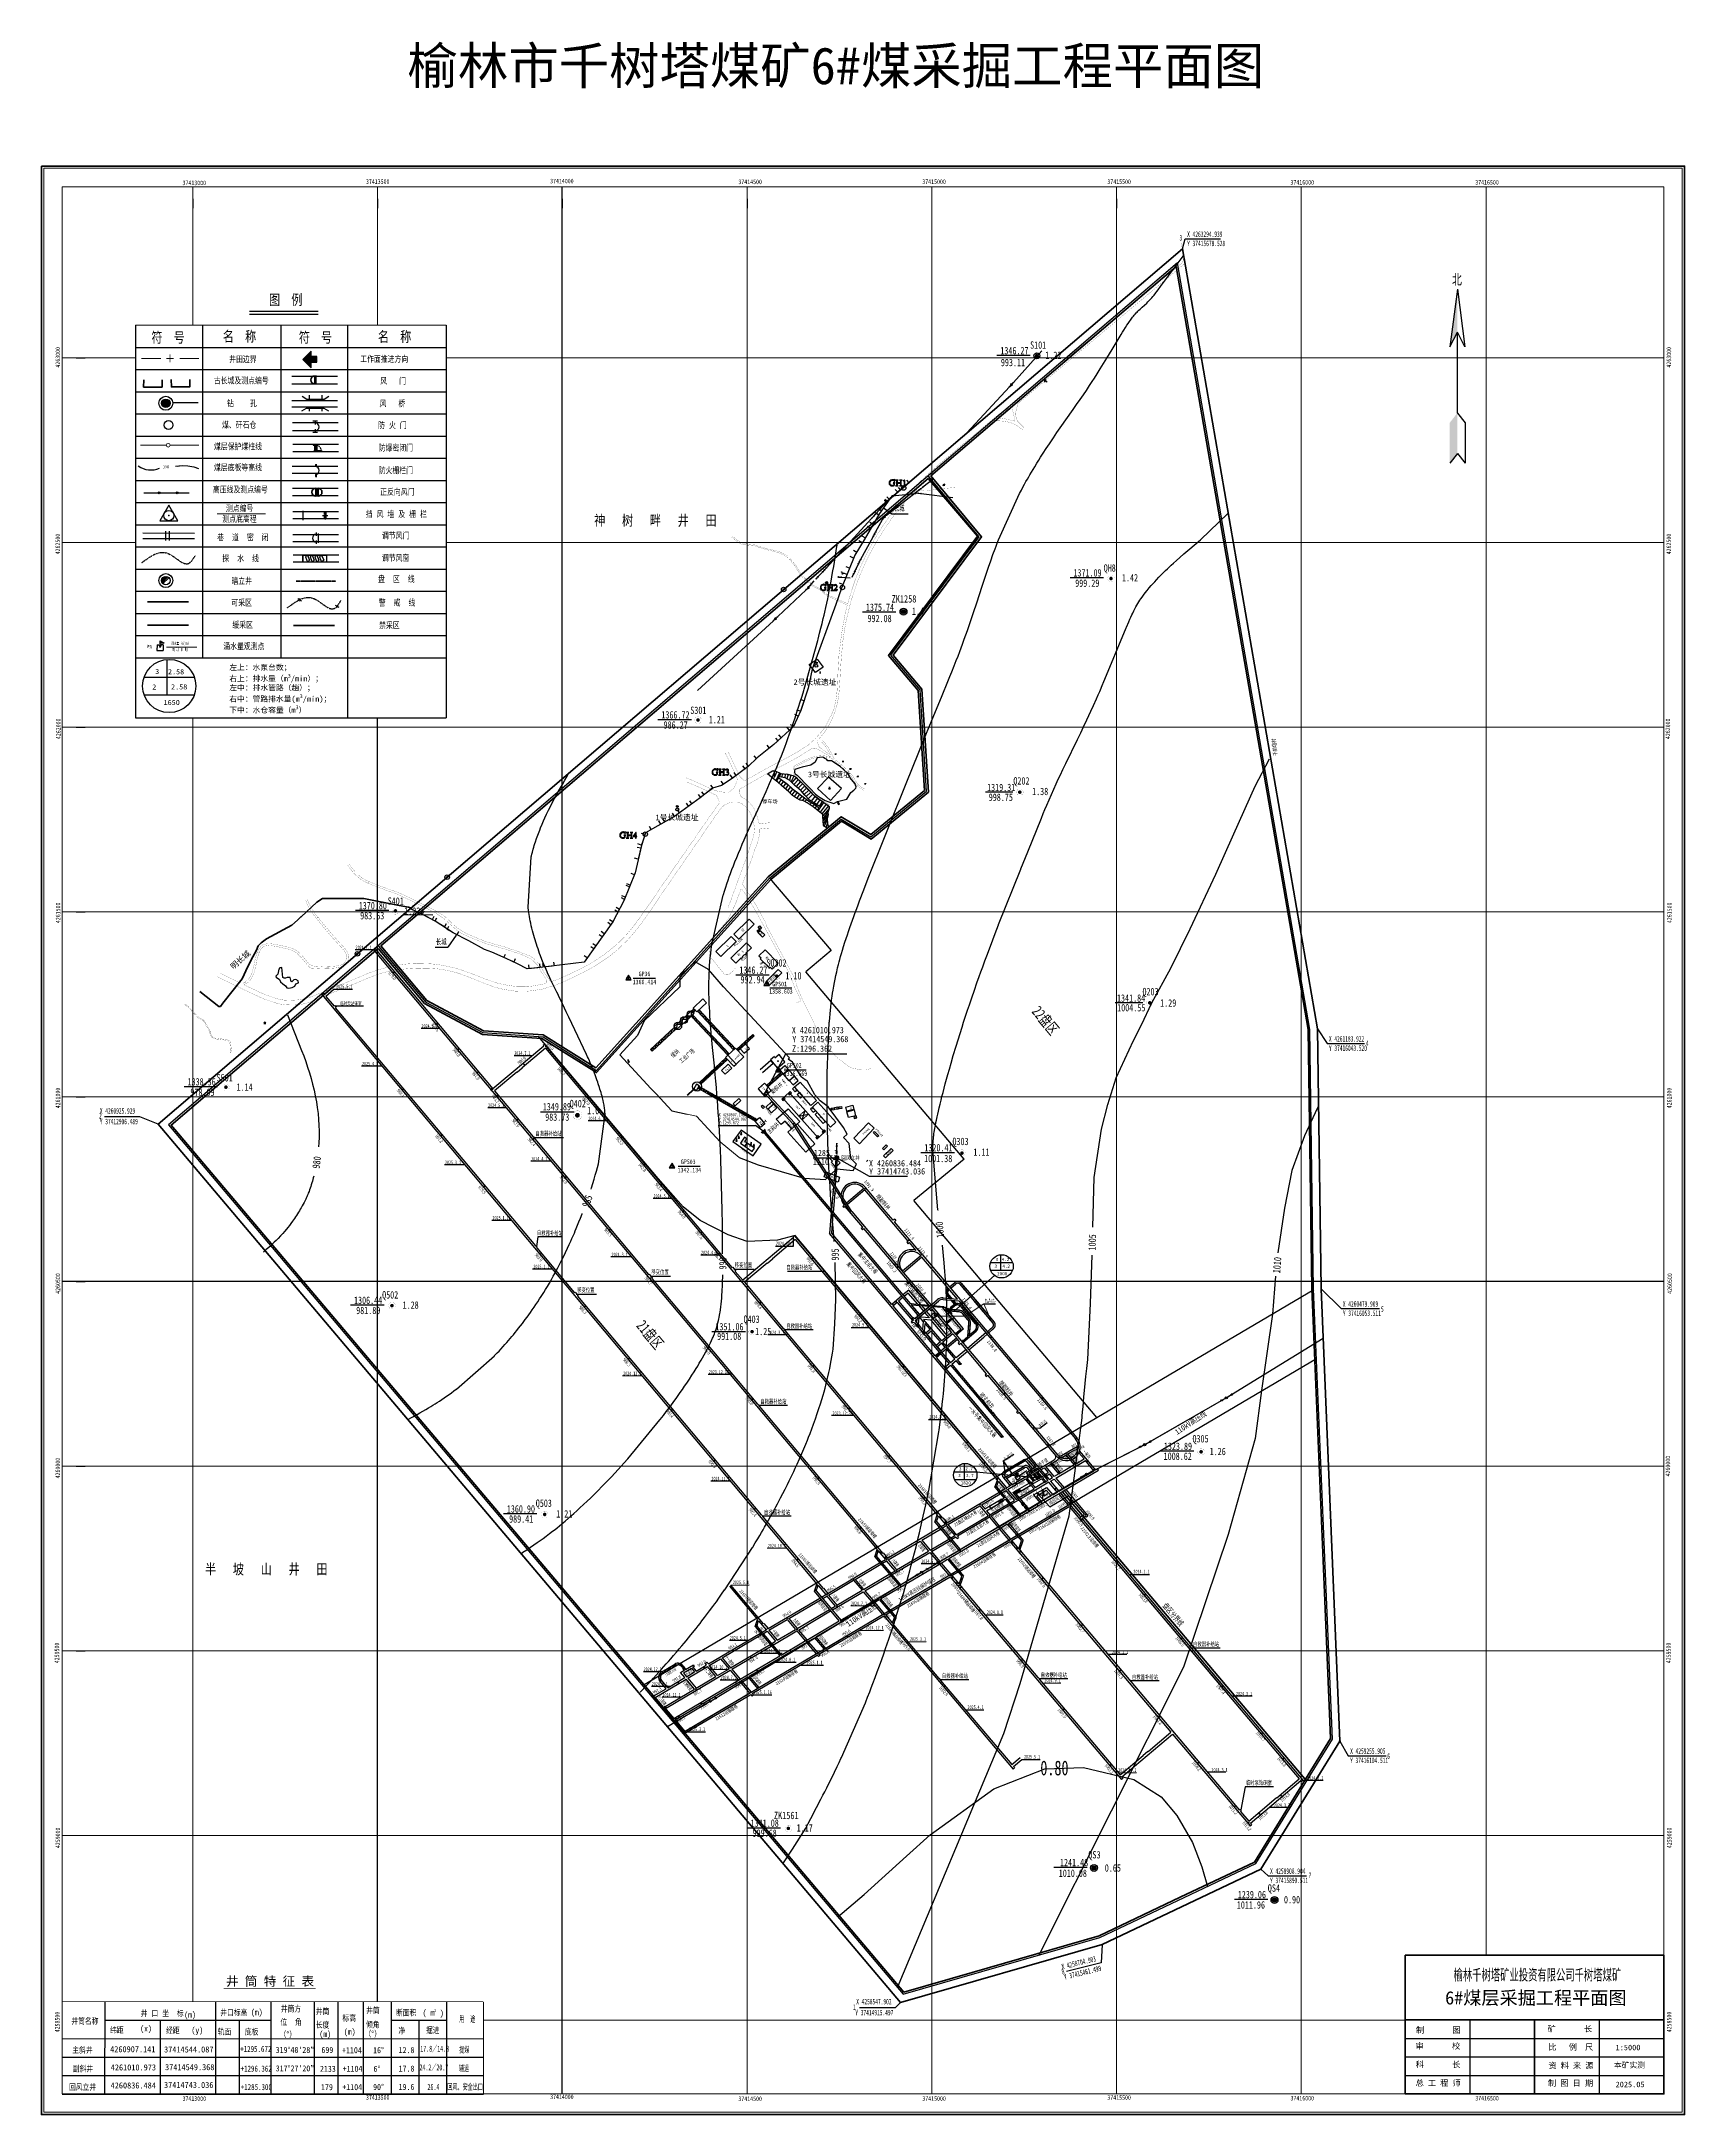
# Model space of a CAD drawing. Header units: millimetres. Extents: x 37412591 to 74834139, y 4258245 to 8527567.
# Drawn here: x 37412591 to 37417037, y 4258245 to 4263856 of the extents above; entities outside this region: 1.
import ezdxf
from ezdxf.enums import TextEntityAlignment as Align

# ---------------------------------------------------------------- set-up
doc = ezdxf.new("R2010")
doc.units = ezdxf.units.MM
for name, pattern in [('2X0_5', [2.5, 2, -0.5]), ('ACAD_ISO02W100', [15, 12, -3]), ('CEN1', [20, 17, -1, 1, -1]), ('CENTER', [2, 1.25, -0.25, 0.25, -0.25]), ('X11', [6, 5, -1]), ('X2', [10, 8, -2]), ('X3', [5, 4, -1]), ('X5', [3, 2, -1]), ('小点划线', [24, 20, -2, 0, -2]), ('小虚线', [3.5, 2, -1.5]), ('点划线', [46, 40, -3, 0, -3]), ('采区边界线', [15, 10, -2, 1, -2])]:
    doc.linetypes.add(name, pattern=pattern)
for name, color, linetype in [('0测量点名称', 7, 'Continuous'), ('16', 3, 'Continuous'), ('2', 2, 'Continuous'), ('6号煤底板等高线', 7, 'Continuous'), ('BJ', 7, 'Continuous'), ('COMPONENT', 4, 'Continuous'), ('DLDW', 11, 'Continuous'), ('DLSS', 4, 'Continuous'), ('DMTZ', 3, 'Continuous'), ('GXYZ', 2, 'Continuous'), ('hyh井田开拓巷道', 7, 'Continuous'), ('JJ', 2, 'Continuous'), ('JMD', 6, 'Continuous'), ('KZD', 1, 'Continuous'), ('MAPLAYER_0', 1, 'Continuous'), ('MAPLAYER_5', 7, 'Continuous'), ('PUB_TEXT', 7, 'Continuous'), ('SXSS', 5, 'Continuous'), ('TK', 7, 'Continuous'), ('TREE_LAYER', 7, 'Continuous'), ('WH', 7, 'Continuous'), ('ZBTZ', 3, 'Continuous'), ('ZDH', 1, 'Continuous'), ('ZJ', 7, 'Continuous'), ('井田拐点坐标', 7, 'ACAD_ISO02W100'), ('井田边界', 7, 'Continuous'), ('保护煤柱', 4, 'FENCELINE1'), ('图例', 7, 'Continuous'), ('图层1', 7, 'Continuous'), ('已掘巷道', 1, 'CEN1'), ('巷道布置', 7, 'Continuous'), ('排水系统', 7, 'Continuous'), ('文字', 7, 'Continuous'), ('文字标注', 7, 'Continuous'), ('水系', 7, 'Continuous'), ('通风系统', 7, 'Continuous'), ('钻孔', 7, 'Continuous'), ('钻孔WT', 7, 'Continuous'), ('钻孔及编号', 7, 'Continuous')]:
    doc.layers.add(name, color=color, linetype=linetype)
doc.layers.add('ASSIST', color=7, linetype='Continuous', plot=False)
doc.layers.add('保安煤柱线', color=1, linetype='线圈线（保安煤柱线） ----0-----0----0-----0----0-----0--', lineweight=30)
doc.layers.add('明长城', color=255, linetype='Continuous', lineweight=0)
doc.styles.add('HZ', font='', dxfattribs={"width": 0.8, "height": 1})
doc.styles.add('HZ8', font='', dxfattribs={"width": 0.8})
doc.styles.get("Standard").update_dxf_attribs({"font": 'simfang.ttf', "width": 0.6667})
doc.styles.add('仿宋', font='', dxfattribs={"width": 0.707})
doc.styles.add('宋体', font='SimSun.ttf', dxfattribs={"height": 2})
doc.styles.add('标准', font='SimSun.ttf', dxfattribs={"width": 0.667})
doc.styles.add('样三', font='simfang.ttf', dxfattribs={"width": 0.7})
doc.styles.get('HZ').set_extended_font_data('FangSong_GB2312')
doc.styles.get('HZ8').set_extended_font_data('FangSong_GB2312')
doc.styles.get('仿宋').set_extended_font_data('FangSong_GB2312')
doc.linetypes.add('1161', pattern='A,0,[149,AAA.SHX,S=0.15,R=0,X=0,Y=0],-1.6', length=1.6)
doc.linetypes.add('442', pattern='A,5,[175,AAA.SHX,S=1,R=90,X=0,Y=0],5', length=10)
doc.linetypes.add('444', pattern='A,4.5,[145,AAA.SHX,S=1,R=0,X=0,Y=1],4.5,-0.5,[146,AAA.SHX,S=1,R=0,X=0,Y=0],-0.5', length=10)
doc.linetypes.add('447', pattern='A,8,-1,[148,AAA.SHX,S=1,R=0,X=0,Y=0],-1', length=10)
doc.linetypes.add('5251', pattern='A,9,[170,AAA.SHX,S=1.6,R=-45,X=0,Y=0],1', length=10)
doc.linetypes.add('5252', pattern='A,1,[171,AAA.SHX,S=1.6,R=45,X=0,Y=0],9', length=10)
doc.linetypes.add('FENCELINE1', pattern='A,6.35,-2.54,[133,ltypeshp.shx,S=2.54,R=0,X=-2.54,Y=0],-2.54,25.4', length=36.83)
doc.linetypes.add('井田境界', pattern='A,10,-4,["+",Standard,S=4,R=0,X=-2,Y=-2],-4,10', length=28)
doc.linetypes.add('低压线', pattern='A,3,[13,SYBLTYPE.SHX,S=0.25,R=0,X=0,Y=0],2,[43,SYBLTYPE.SHX,S=0.05,R=0,X=0,Y=0],2,[13,SYBLTYPE.SHX,S=0.25,R=180,X=0,Y=0],7', length=14)
doc.linetypes.add('线圈线（保安煤柱线） ----0-----0----0-----0----0-----0--', pattern='A,14.5,-2,[133,ltypeshp.shx,S=0.5,R=0,X=0,Y=0],-3,25.4', length=44.9)
doc.dimstyles.new('ISO-25', dxfattribs={"dimtxt": 2.5, "dimasz": 2.5, "dimexe": 1.25, "dimexo": 0.625, "dimtad": 1, "dimtxsty": 'Standard', "dimcen": 2.5, "dimadec": 0, "dimazin": 0, "dimtfac": 1, "dimtmove": 0, "dimatfit": 3, "dimfxl": 1, "dimarcsym": 0})
doc.dimstyles.get("Standard").update_dxf_attribs({"dimtxt": 1, "dimasz": 0.18, "dimexe": 0.18, "dimexo": 0.0625, "dimgap": 0.09, "dimtad": 0, "dimtih": 1, "dimtoh": 1, "dimdec": 4, "dimzin": 0, "dimdsep": 46, "dimtxsty": 'Standard', "dimcen": 0.09, "dimadec": 0, "dimazin": 0, "dimtfac": 1, "dimtdec": 4, "dimtofl": 0, "dimtmove": 0, "dimatfit": 3, "dimfxl": 1, "dimtolj": 1, "dimtzin": 0, "dimarcsym": 0})
pattern_1 = [(0, (0, 0), (0, 6.985), [5.08, -1.905]), (90, (0, 0), (-6.985, 4e-16), [5.08, -1.905])]

# ---------------------------------------------------------------- blocks, each defined once
blk = doc.blocks.new('gc013a')
at = {"linetype": 'Continuous'}
blk.add_line((0.5, 0), (4, 0), dxfattribs=at)
at = {"linetype": 'Continuous', "flags": 128}
for points in [[(2.8, 0.4), (3.4, 0), (2.8, -0.4)], [(3.4, 0.4), (4, 0), (3.4, -0.4)]]:
    blk.add_lwpolyline(points, dxfattribs=at)
blk = doc.blocks.new('gc002')
at = {"const_width": 1}
blk.add_lwpolyline([(-0.5, 0), (0.5, 0)], dxfattribs=at)
blk = doc.blocks.new('gc170')
at = {"linetype": 'Continuous'}
blk.add_circle((0, 0), 0.5, dxfattribs=at)
blk = doc.blocks.new('A$C0C37771A')
at = {"layer": 'JMD', "color": 1, "linetype": 'Continuous', "lineweight": 30}
for p, q in [((0.7, 1.2, -1.2), (0, 0.5, -1.2)), ((0, 0.5, -1.2), (0.5, 0, -1.2)), ((0.4, 0.9, -1.2), (0.9, 0.4, -1.2)), ((4.1, 4.7, -1.2), (3.4, 3.9, -1.2)), ((3.7, 4.2, -1.2), (4.2, 3.7, -1.2)), ((4.1, 4.7, -1.2), (4.7, 4.1, -1.2))]:
    blk.add_line(p, q, dxfattribs=at)
blk.add_arc((2, 2.6, -1.2), 1.92, 224.8776, 44.8776, dxfattribs=at)
blk = doc.blocks.new('gc168')
blk.add_lwpolyline([(-1.5, -0.86), (1.5, -0.86), (0, 1.73)], close=True)
blk.add_circle((0, 0), 0.861)
blk.add_point((0, 0))
blk = doc.blocks.new('SUB_BLK_19')
at = {"color": 0, "const_width": 0.01}
for points in [[(0.5034, -0.002), (0.5034, -0.0027), (0.5034, -0.0024), (0.5034, -0.0014), (0.5034, 0), (0.5034, 0.0015), (0.5033, 0.0029), (0.5033, 0.0041), (0.5033, 0.0054), (0.5033, 0.0066), (0.5033, 0.0079), (0.5032, 0.0091), (0.5032, 0.0104), (0.5032, 0.0116), (0.5031, 0.0129), (0.5031, 0.0141), (0.5031, 0.0154), (0.503, 0.0166), (0.503, 0.0179), (0.5029, 0.0191), (0.5029, 0.0204), (0.5028, 0.0216), (0.5027, 0.0229), (0.5027, 0.0241), (0.5026, 0.0254), (0.5025, 0.0266), (0.5025, 0.0278), (0.5024, 0.0291), (0.5023, 0.0303), (0.5022, 0.0316), (0.5021, 0.0328), (0.5021, 0.0341), (0.502, 0.0353), (0.5019, 0.0366), (0.5018, 0.0378), (0.5017, 0.0391), (0.5016, 0.0403), (0.5015, 0.0415), (0.5014, 0.0428), (0.5012, 0.044), (0.5011, 0.0453), (0.501, 0.0465), (0.5009, 0.0478), (0.5008, 0.049), (0.5006, 0.0503), (0.5005, 0.0515), (0.5004, 0.0527), (0.5002, 0.054), (0.5001, 0.0552), (0.4999, 0.0565), (0.4998, 0.0577), (0.4996, 0.0589), (0.4995, 0.0602), (0.4993, 0.0614), (0.4992, 0.0627), (0.499, 0.0639), (0.4988, 0.0651), (0.4987, 0.0664), (0.4985, 0.0676), (0.4983, 0.0688), (0.4981, 0.0701), (0.498, 0.0713), (0.4978, 0.0725), (0.4976, 0.0738), (0.4974, 0.075), (0.4972, 0.0763), (0.497, 0.0775), (0.4968, 0.0787), (0.4966, 0.0799), (0.4964, 0.0812), (0.4962, 0.0824), (0.496, 0.0836), (0.4958, 0.0849), (0.4955, 0.0861), (0.4953, 0.0873), (0.4951, 0.0886), (0.4949, 0.0898), (0.4946, 0.091), (0.4944, 0.0922), (0.4942, 0.0935), (0.4939, 0.0947), (0.4937, 0.0959), (0.4934, 0.0971), (0.4932, 0.0984), (0.4929, 0.0996), (0.4927, 0.1008), (0.4924, 0.102), (0.4922, 0.1033), (0.4919, 0.1045), (0.4916, 0.1057), (0.4914, 0.1069), (0.4911, 0.1081), (0.4908, 0.1094), (0.4905, 0.1106), (0.4902, 0.1118), (0.49, 0.113), (0.4897, 0.1142), (0.4894, 0.1154), (0.4891, 0.1166), (0.4888, 0.1179), (0.4885, 0.1191), (0.4882, 0.1203), (0.4879, 0.1215), (0.4876, 0.1227), (0.4873, 0.1239), (0.4869, 0.1251), (0.4866, 0.1263), (0.4863, 0.1275), (0.486, 0.1287), (0.4856, 0.1299), (0.4853, 0.1312), (0.485, 0.1324), (0.4846, 0.1336), (0.4843, 0.1348), (0.484, 0.136), (0.4836, 0.1372), (0.4833, 0.1384), (0.4829, 0.1396), (0.4826, 0.1408), (0.4822, 0.142), (0.4818, 0.1431), (0.4815, 0.1443), (0.4811, 0.1455), (0.4807, 0.1467), (0.4804, 0.1479), (0.48, 0.1491), (0.4796, 0.1503), (0.4792, 0.1515), (0.4789, 0.1527), (0.4785, 0.1539), (0.4781, 0.1551), (0.4777, 0.1562), (0.4773, 0.1574), (0.4769, 0.1586), (0.4765, 0.1598), (0.4761, 0.161), (0.4757, 0.1622), (0.4753, 0.1633), (0.4748, 0.1645), (0.4744, 0.1657), (0.474, 0.1669), (0.4736, 0.168), (0.4732, 0.1692), (0.4727, 0.1704), (0.4723, 0.1716), (0.4719, 0.1727), (0.4714, 0.1739), (0.471, 0.1751), (0.4705, 0.1762), (0.4701, 0.1774), (0.4696, 0.1786), (0.4692, 0.1797), (0.4687, 0.1809), (0.4683, 0.1821), (0.4678, 0.1832), (0.4674, 0.1844), (0.4669, 0.1855), (0.4664, 0.1867), (0.466, 0.1878), (0.4655, 0.189), (0.465, 0.1902), (0.4645, 0.1913), (0.464, 0.1925), (0.4635, 0.1936), (0.4631, 0.1948), (0.4626, 0.1959), (0.4621, 0.1971), (0.4616, 0.1982), (0.4611, 0.1993), (0.4606, 0.2005), (0.4601, 0.2016), (0.4596, 0.2028), (0.459, 0.2039), (0.4585, 0.205), (0.458, 0.2062), (0.4575, 0.2073), (0.457, 0.2085), (0.4564, 0.2096), (0.4559, 0.2107), (0.4554, 0.2118), (0.4548, 0.213), (0.4543, 0.2141), (0.4538, 0.2152), (0.4532, 0.2164), (0.4527, 0.2175), (0.4521, 0.2186), (0.4516, 0.2197), (0.451, 0.2208), (0.4505, 0.222), (0.4499, 0.2231), (0.4493, 0.2242), (0.4488, 0.2253), (0.4482, 0.2264), (0.4476, 0.2275), (0.4471, 0.2286), (0.4465, 0.2297), (0.4459, 0.2308), (0.4453, 0.232), (0.4447, 0.2331), (0.4441, 0.2342), (0.4436, 0.2353), (0.443, 0.2364), (0.4424, 0.2375), (0.4418, 0.2385), (0.4412, 0.2396), (0.4406, 0.2407), (0.44, 0.2418), (0.4393, 0.2429), (0.4387, 0.244), (0.4381, 0.2451), (0.4375, 0.2462), (0.4369, 0.2473), (0.4363, 0.2483), (0.4356, 0.2494), (0.435, 0.2505), (0.4344, 0.2516), (0.4337, 0.2527), (0.4331, 0.2537), (0.4325, 0.2548), (0.4318, 0.2559), (0.4312, 0.2569), (0.4305, 0.258), (0.4299, 0.2591), (0.4292, 0.2601), (0.4286, 0.2612), (0.4279, 0.2623), (0.4273, 0.2633), (0.4266, 0.2644), (0.4259, 0.2654), (0.4253, 0.2665), (0.4246, 0.2676), (0.4239, 0.2686), (0.4232, 0.2697), (0.4226, 0.2707), (0.4219, 0.2718), (0.4212, 0.2728), (0.4205, 0.2738), (0.4198, 0.2749), (0.4191, 0.2759), (0.4184, 0.277), (0.4177, 0.278), (0.417, 0.279), (0.4163, 0.2801), (0.4156, 0.2811), (0.4149, 0.2821), (0.4142, 0.2832), (0.4135, 0.2842), (0.4128, 0.2852), (0.4121, 0.2862), (0.4113, 0.2872), (0.4106, 0.2883), (0.4099, 0.2893), (0.4092, 0.2903), (0.4084, 0.2913), (0.4077, 0.2923), (0.407, 0.2933), (0.4062, 0.2943), (0.4055, 0.2953), (0.4047, 0.2963), (0.404, 0.2973), (0.4033, 0.2983), (0.4025, 0.2993), (0.4018, 0.3003), (0.401, 0.3013), (0.4002, 0.3023), (0.3995, 0.3033), (0.3987, 0.3043), (0.398, 0.3053), (0.3972, 0.3063), (0.3964, 0.3073), (0.3956, 0.3082), (0.3949, 0.3092), (0.3941, 0.3102), (0.3933, 0.3112), (0.3925, 0.3122), (0.3917, 0.3131), (0.391, 0.3141), (0.3902, 0.3151), (0.3894, 0.316), (0.3886, 0.317), (0.3878, 0.318), (0.387, 0.3189), (0.3862, 0.3199), (0.3854, 0.3208), (0.3846, 0.3218), (0.3838, 0.3227), (0.3829, 0.3237), (0.3821, 0.3246), (0.3813, 0.3256), (0.3805, 0.3265), (0.3797, 0.3275), (0.3789, 0.3284), (0.378, 0.3293), (0.3772, 0.3303), (0.3764, 0.3312), (0.3755, 0.3321), (0.3747, 0.3331), (0.3739, 0.334), (0.373, 0.3349), (0.3722, 0.3358), (0.3713, 0.3368), (0.3705, 0.3377), (0.3697, 0.3386), (0.3688, 0.3395), (0.368, 0.3404), (0.3671, 0.3413), (0.3662, 0.3422), (0.3654, 0.3431), (0.3645, 0.3441), (0.3637, 0.345), (0.3628, 0.3459), (0.3619, 0.3468), (0.361, 0.3476), (0.3602, 0.3485), (0.3593, 0.3494), (0.3584, 0.3503), (0.3575, 0.3512), (0.3567, 0.3521), (0.3558, 0.353), (0.3549, 0.3539), (0.354, 0.3547), (0.3531, 0.3556), (0.3522, 0.3565), (0.3513, 0.3573), (0.3504, 0.3582), (0.3495, 0.3591), (0.3486, 0.3599), (0.3477, 0.3608), (0.3468, 0.3617), (0.3459, 0.3625), (0.345, 0.3634), (0.3441, 0.3642), (0.3432, 0.3651), (0.3422, 0.3659), (0.3413, 0.3668), (0.3404, 0.3676), (0.3395, 0.3685), (0.3386, 0.3693), (0.3376, 0.3701), (0.3367, 0.371), (0.3358, 0.3718), (0.3348, 0.3726), (0.3339, 0.3735), (0.333, 0.3743), (0.332, 0.3751), (0.3311, 0.3759), (0.3301, 0.3768), (0.3292, 0.3776), (0.3283, 0.3784), (0.3273, 0.3792), (0.3263, 0.38), (0.3254, 0.3808), (0.3244, 0.3816), (0.3235, 0.3824), (0.3225, 0.3832), (0.3216, 0.384), (0.3206, 0.3848), (0.3196, 0.3856), (0.3187, 0.3864), (0.3177, 0.3872), (0.3167, 0.388), (0.3157, 0.3887), (0.3148, 0.3895), (0.3138, 0.3903), (0.3128, 0.3911), (0.3118, 0.3918), (0.3109, 0.3926), (0.3099, 0.3934), (0.3089, 0.3941), (0.3079, 0.3949), (0.3069, 0.3957), (0.3059, 0.3964), (0.3049, 0.3972), (0.3039, 0.3979), (0.3029, 0.3987), (0.3019, 0.3994), (0.3009, 0.4002), (0.2999, 0.4009), (0.2989, 0.4017), (0.2979, 0.4024), (0.2969, 0.4031), (0.2959, 0.4039), (0.2949, 0.4046), (0.2938, 0.4053), (0.2928, 0.4061), (0.2918, 0.4068), (0.2908, 0.4075), (0.2898, 0.4082), (0.2887, 0.4089), (0.2877, 0.4096), (0.2867, 0.4104), (0.2857, 0.4111), (0.2846, 0.4118), (0.2836, 0.4125), (0.2826, 0.4132), (0.2815, 0.4139), (0.2805, 0.4146), (0.2795, 0.4152), (0.2784, 0.4159), (0.2774, 0.4166), (0.2763, 0.4173), (0.2753, 0.418), (0.2742, 0.4187), (0.2732, 0.4193), (0.2721, 0.42), (0.2711, 0.4207), (0.27, 0.4214), (0.269, 0.422), (0.2679, 0.4227), (0.2668, 0.4233), (0.2658, 0.424), (0.2647, 0.4247), (0.2637, 0.4253), (0.2626, 0.426), (0.2615, 0.4266), (0.2604, 0.4273), (0.2594, 0.4279), (0.2583, 0.4285), (0.2572, 0.4292), (0.2562, 0.4298), (0.2551, 0.4304), (0.254, 0.4311), (0.2529, 0.4317), (0.2518, 0.4323), (0.2508, 0.4329), (0.2497, 0.4336), (0.2486, 0.4342), (0.2475, 0.4348), (0.2464, 0.4354), (0.2453, 0.436), (0.2442, 0.4366), (0.2431, 0.4372), (0.242, 0.4378), (0.2409, 0.4384), (0.2398, 0.439), (0.2387, 0.4396), (0.2376, 0.4402), (0.2365, 0.4408), (0.2354, 0.4413), (0.2343, 0.4419), (0.2332, 0.4425), (0.2321, 0.4431), (0.231, 0.4436), (0.2299, 0.4442), (0.2288, 0.4448), (0.2276, 0.4453), (0.2265, 0.4459), (0.2254, 0.4465), (0.2243, 0.447), (0.2232, 0.4476), (0.222, 0.4481), (0.2209, 0.4487), (0.2198, 0.4492), (0.2187, 0.4497), (0.2175, 0.4503), (0.2164, 0.4508), (0.2153, 0.4513), (0.2142, 0.4519), (0.213, 0.4524), (0.2119, 0.4529), (0.2108, 0.4534), (0.2096, 0.454), (0.2085, 0.4545), (0.2073, 0.455), (0.2062, 0.4555), (0.2051, 0.456), (0.2039, 0.4565), (0.2028, 0.457), (0.2016, 0.4575), (0.2005, 0.458), (0.1993, 0.4585), (0.1982, 0.459), (0.197, 0.4595), (0.1959, 0.46), (0.1947, 0.4604), (0.1936, 0.4609), (0.1924, 0.4614), (0.1913, 0.4619), (0.1901, 0.4623), (0.1889, 0.4628), (0.1878, 0.4633), (0.1866, 0.4637), (0.1855, 0.4642), (0.1843, 0.4646), (0.1831, 0.4651), (0.182, 0.4655), (0.1808, 0.466), (0.1796, 0.4664), (0.1785, 0.4669), (0.1773, 0.4673), (0.1761, 0.4677), (0.175, 0.4682), (0.1738, 0.4686), (0.1726, 0.469), (0.1714, 0.4694), (0.1703, 0.4699), (0.1691, 0.4703), (0.1679, 0.4707), (0.1667, 0.4711), (0.1655, 0.4715), (0.1644, 0.4719), (0.1632, 0.4723), (0.162, 0.4727), (0.1608, 0.4731), (0.1596, 0.4735), (0.1584, 0.4739), (0.1573, 0.4743), (0.1561, 0.4747), (0.1549, 0.4751), (0.1537, 0.4754), (0.1525, 0.4758), (0.1513, 0.4762), (0.1501, 0.4765), (0.1489, 0.4769), (0.1477, 0.4773), (0.1465, 0.4776), (0.1453, 0.478), (0.1441, 0.4784), (0.1429, 0.4787), (0.1417, 0.4791), (0.1405, 0.4794), (0.1393, 0.4797), (0.1381, 0.4801), (0.1369, 0.4804), (0.1357, 0.4808), (0.1345, 0.4811), (0.1333, 0.4814), (0.1321, 0.4817), (0.1309, 0.4821), (0.1297, 0.4824), (0.1285, 0.4827), (0.1273, 0.483), (0.1261, 0.4833), (0.1249, 0.4836), (0.1236, 0.4839), (0.1224, 0.4842), (0.1212, 0.4845), (0.12, 0.4848), (0.1188, 0.4851), (0.1176, 0.4854), (0.1164, 0.4857), (0.1151, 0.486), (0.1139, 0.4862), (0.1127, 0.4865), (0.1115, 0.4868), (0.1103, 0.4871), (0.1091, 0.4873), (0.1078, 0.4876), (0.1066, 0.4879), (0.1054, 0.4881), (0.1042, 0.4884), (0.1029, 0.4886), (0.1017, 0.4889), (0.1005, 0.4891), (0.0993, 0.4894), (0.098, 0.4896), (0.0968, 0.4898), (0.0956, 0.4901), (0.0944, 0.4903), (0.0931, 0.4905), (0.0919, 0.4908), (0.0907, 0.491), (0.0894, 0.4912), (0.0882, 0.4914), (0.087, 0.4916), (0.0858, 0.4918), (0.0845, 0.492), (0.0833, 0.4922), (0.0821, 0.4924), (0.0808, 0.4926), (0.0796, 0.4928), (0.0784, 0.493), (0.0771, 0.4932), (0.0759, 0.4934), (0.0746, 0.4936), (0.0734, 0.4938), (0.0722, 0.4939), (0.0709, 0.4941), (0.0697, 0.4943), (0.0685, 0.4944), (0.0672, 0.4946), (0.066, 0.4948), (0.0647, 0.4949), (0.0635, 0.4951), (0.0623, 0.4952), (0.061, 0.4954), (0.0598, 0.4955), (0.0585, 0.4957), (0.0573, 0.4958), (0.0561, 0.4959), (0.0548, 0.4961), (0.0536, 0.4962), (0.0523, 0.4963), (0.0511, 0.4964), (0.0499, 0.4966), (0.0486, 0.4967), (0.0474, 0.4968), (0.0461, 0.4969), (0.0449, 0.497), (0.0436, 0.4971), (0.0424, 0.4972), (0.0411, 0.4973), (0.0399, 0.4974), (0.0387, 0.4975), (0.0374, 0.4976), (0.0362, 0.4977), (0.0349, 0.4978), (0.0337, 0.4978), (0.0324, 0.4979), (0.0312, 0.498), (0.0299, 0.4981), (0.0287, 0.4981), (0.0274, 0.4982), (0.0262, 0.4982), (0.0249, 0.4983), (0.0237, 0.4984), (0.0224, 0.4984), (0.0212, 0.4985), (0.0199, 0.4985), (0.0187, 0.4985), (0.0174, 0.4986), (0.0162, 0.4986), (0.015, 0.4986), (0.0137, 0.4987), (0.0125, 0.4987), (0.0112, 0.4987), (0.01, 0.4987), (0.0087, 0.4988), (0.0075, 0.4988), (0.0062, 0.4988), (0.005, 0.4988), (0.0037, 0.4988), (0.0025, 0.4988), (0.0012, 0.4988), (0, 0.4988), (-0.0012, 0.4988), (-0.0024, 0.4988), (-0.0037, 0.4988), (-0.0049, 0.4987), (-0.0062, 0.4987), (-0.0074, 0.4987), (-0.0087, 0.4987), (-0.0099, 0.4987), (-0.0112, 0.4986), (-0.0124, 0.4986), (-0.0137, 0.4985), (-0.0149, 0.4985), (-0.0162, 0.4985), (-0.0174, 0.4984), (-0.0187, 0.4984), (-0.0199, 0.4983), (-0.0212, 0.4982), (-0.0224, 0.4982), (-0.0237, 0.4981), (-0.0249, 0.4981), (-0.0261, 0.498), (-0.0274, 0.4979), (-0.0286, 0.4978), (-0.0299, 0.4978), (-0.0311, 0.4977), (-0.0324, 0.4976), (-0.0336, 0.4975), (-0.0349, 0.4974), (-0.0361, 0.4973), (-0.0374, 0.4972), (-0.0386, 0.4971), (-0.0398, 0.497), (-0.0411, 0.4969), (-0.0423, 0.4968), (-0.0436, 0.4967), (-0.0448, 0.4966), (-0.0461, 0.4964), (-0.0473, 0.4963), (-0.0486, 0.4962), (-0.0498, 0.4961), (-0.051, 0.4959), (-0.0523, 0.4958), (-0.0535, 0.4957), (-0.0548, 0.4955), (-0.056, 0.4954), (-0.0572, 0.4952), (-0.0585, 0.4951), (-0.0597, 0.4949), (-0.061, 0.4948), (-0.0622, 0.4946), (-0.0634, 0.4944), (-0.0647, 0.4943), (-0.0659, 0.4941), (-0.0671, 0.4939), (-0.0684, 0.4938), (-0.0696, 0.4936), (-0.0709, 0.4934), (-0.0721, 0.4932), (-0.0733, 0.493), (-0.0746, 0.4928), (-0.0758, 0.4926), (-0.077, 0.4924), (-0.0783, 0.4922), (-0.0795, 0.492), (-0.0807, 0.4918), (-0.082, 0.4916), (-0.0832, 0.4914), (-0.0844, 0.4912), (-0.0856, 0.491), (-0.0869, 0.4908), (-0.0881, 0.4905), (-0.0893, 0.4903), (-0.0906, 0.4901), (-0.0918, 0.4898), (-0.093, 0.4896), (-0.0942, 0.4894), (-0.0955, 0.4891), (-0.0967, 0.4889), (-0.0979, 0.4886), (-0.0991, 0.4884), (-0.1004, 0.4881), (-0.1016, 0.4879), (-0.1028, 0.4876), (-0.104, 0.4873), (-0.1052, 0.4871), (-0.1065, 0.4868), (-0.1077, 0.4865), (-0.1089, 0.4862), (-0.1101, 0.486), (-0.1113, 0.4857), (-0.1125, 0.4854), (-0.1138, 0.4851), (-0.115, 0.4848), (-0.1162, 0.4845), (-0.1174, 0.4842), (-0.1186, 0.4839), (-0.1198, 0.4836), (-0.121, 0.4833), (-0.1222, 0.483), (-0.1235, 0.4827), (-0.1247, 0.4824), (-0.1259, 0.4821), (-0.1271, 0.4817), (-0.1283, 0.4814), (-0.1295, 0.4811), (-0.1307, 0.4808), (-0.1319, 0.4804), (-0.1331, 0.4801), (-0.1343, 0.4797), (-0.1355, 0.4794), (-0.1367, 0.4791), (-0.1379, 0.4787), (-0.1391, 0.4784), (-0.1403, 0.478), (-0.1415, 0.4776), (-0.1427, 0.4773), (-0.1439, 0.4769), (-0.1451, 0.4766), (-0.1463, 0.4762), (-0.1475, 0.4758), (-0.1487, 0.4754), (-0.1498, 0.4751), (-0.151, 0.4747), (-0.1522, 0.4743), (-0.1534, 0.4739), (-0.1546, 0.4735), (-0.1558, 0.4731), (-0.157, 0.4727), (-0.1582, 0.4723), (-0.1593, 0.4719), (-0.1605, 0.4715), (-0.1617, 0.4711), (-0.1629, 0.4707), (-0.1641, 0.4703), (-0.1652, 0.4699), (-0.1664, 0.4694), (-0.1676, 0.469), (-0.1688, 0.4686), (-0.1699, 0.4682), (-0.1711, 0.4677), (-0.1723, 0.4673), (-0.1734, 0.4669), (-0.1746, 0.4664), (-0.1758, 0.466), (-0.1769, 0.4655), (-0.1781, 0.4651), (-0.1793, 0.4646), (-0.1804, 0.4642), (-0.1816, 0.4637), (-0.1828, 0.4633), (-0.1839, 0.4628), (-0.1851, 0.4623), (-0.1862, 0.4619), (-0.1874, 0.4614), (-0.1885, 0.4609), (-0.1897, 0.4604), (-0.1909, 0.46), (-0.192, 0.4595), (-0.1932, 0.459), (-0.1943, 0.4585), (-0.1955, 0.458), (-0.1966, 0.4575), (-0.1977, 0.457), (-0.1989, 0.4565), (-0.2, 0.456), (-0.2012, 0.4555), (-0.2023, 0.455), (-0.2035, 0.4545), (-0.2046, 0.454), (-0.2057, 0.4534), (-0.2069, 0.4529), (-0.208, 0.4524), (-0.2091, 0.4519), (-0.2103, 0.4513), (-0.2114, 0.4508), (-0.2125, 0.4503), (-0.2136, 0.4497), (-0.2148, 0.4492), (-0.2159, 0.4487), (-0.217, 0.4481), (-0.2181, 0.4476), (-0.2193, 0.447), (-0.2204, 0.4465), (-0.2215, 0.4459), (-0.2226, 0.4453), (-0.2237, 0.4448), (-0.2248, 0.4442), (-0.226, 0.4436), (-0.2271, 0.4431), (-0.2282, 0.4425), (-0.2293, 0.4419), (-0.2304, 0.4413), (-0.2315, 0.4408), (-0.2326, 0.4402), (-0.2337, 0.4396), (-0.2348, 0.439), (-0.2359, 0.4384), (-0.237, 0.4378), (-0.2381, 0.4372), (-0.2392, 0.4366), (-0.2403, 0.436), (-0.2414, 0.4354), (-0.2425, 0.4348), (-0.2436, 0.4342), (-0.2446, 0.4336), (-0.2457, 0.4329), (-0.2468, 0.4323), (-0.2479, 0.4317), (-0.249, 0.4311), (-0.2501, 0.4304), (-0.2511, 0.4298), (-0.2522, 0.4292), (-0.2533, 0.4285), (-0.2544, 0.4279), (-0.2554, 0.4273), (-0.2565, 0.4266), (-0.2576, 0.426), (-0.2586, 0.4253), (-0.2597, 0.4247), (-0.2608, 0.424), (-0.2618, 0.4234), (-0.2629, 0.4227), (-0.2639, 0.422), (-0.265, 0.4214), (-0.266, 0.4207), (-0.2671, 0.42), (-0.2682, 0.4194), (-0.2692, 0.4187), (-0.2703, 0.418), (-0.2713, 0.4173), (-0.2723, 0.4166), (-0.2734, 0.4159), (-0.2744, 0.4153), (-0.2755, 0.4146), (-0.2765, 0.4139), (-0.2775, 0.4132), (-0.2786, 0.4125), (-0.2796, 0.4118), (-0.2806, 0.4111), (-0.2817, 0.4104), (-0.2827, 0.4096), (-0.2837, 0.4089), (-0.2847, 0.4082), (-0.2858, 0.4075), (-0.2868, 0.4068), (-0.2878, 0.4061), (-0.2888, 0.4053), (-0.2898, 0.4046), (-0.2909, 0.4039), (-0.2919, 0.4031), (-0.2929, 0.4024), (-0.2939, 0.4017), (-0.2949, 0.4009), (-0.2959, 0.4002), (-0.2969, 0.3994), (-0.2979, 0.3987), (-0.2989, 0.3979), (-0.2999, 0.3972), (-0.3009, 0.3964), (-0.3019, 0.3957), (-0.3029, 0.3949), (-0.3039, 0.3942), (-0.3048, 0.3934), (-0.3058, 0.3926), (-0.3068, 0.3919), (-0.3078, 0.3911), (-0.3088, 0.3903), (-0.3098, 0.3895), (-0.3107, 0.3887), (-0.3117, 0.388), (-0.3127, 0.3872), (-0.3136, 0.3864), (-0.3146, 0.3856), (-0.3156, 0.3848), (-0.3165, 0.384), (-0.3175, 0.3832), (-0.3185, 0.3824), (-0.3194, 0.3816), (-0.3204, 0.3808), (-0.3213, 0.38), (-0.3223, 0.3792), (-0.3232, 0.3784), (-0.3242, 0.3776), (-0.3251, 0.3768), (-0.3261, 0.3759), (-0.327, 0.3751), (-0.3279, 0.3743), (-0.3289, 0.3735), (-0.3298, 0.3726), (-0.3308, 0.3718), (-0.3317, 0.371), (-0.3326, 0.3702), (-0.3335, 0.3693), (-0.3345, 0.3685), (-0.3354, 0.3676), (-0.3363, 0.3668), (-0.3372, 0.3659), (-0.3381, 0.3651), (-0.3391, 0.3642), (-0.34, 0.3634), (-0.3409, 0.3625), (-0.3418, 0.3617), (-0.3427, 0.3608), (-0.3436, 0.36), (-0.3445, 0.3591), (-0.3454, 0.3582), (-0.3463, 0.3574), (-0.3472, 0.3565), (-0.3481, 0.3556), (-0.349, 0.3547), (-0.3499, 0.3539), (-0.3508, 0.353), (-0.3516, 0.3521), (-0.3525, 0.3512), (-0.3534, 0.3503), (-0.3543, 0.3494), (-0.3552, 0.3485), (-0.356, 0.3477), (-0.3569, 0.3468), (-0.3578, 0.3459), (-0.3586, 0.345), (-0.3595, 0.3441), (-0.3604, 0.3432), (-0.3612, 0.3423), (-0.3621, 0.3413), (-0.3629, 0.3404), (-0.3638, 0.3395), (-0.3646, 0.3386), (-0.3655, 0.3377), (-0.3663, 0.3368), (-0.3672, 0.3359), (-0.368, 0.3349), (-0.3689, 0.334), (-0.3697, 0.3331), (-0.3705, 0.3321), (-0.3714, 0.3312), (-0.3722, 0.3303), (-0.373, 0.3293), (-0.3738, 0.3284), (-0.3747, 0.3275), (-0.3755, 0.3265), (-0.3763, 0.3256), (-0.3771, 0.3246), (-0.3779, 0.3237), (-0.3787, 0.3227), (-0.3795, 0.3218), (-0.3804, 0.3208), (-0.3812, 0.3199), (-0.382, 0.3189), (-0.3828, 0.318), (-0.3836, 0.317), (-0.3844, 0.316), (-0.3851, 0.3151), (-0.3859, 0.3141), (-0.3867, 0.3131), (-0.3875, 0.3122), (-0.3883, 0.3112), (-0.3891, 0.3102), (-0.3898, 0.3092), (-0.3906, 0.3083), (-0.3914, 0.3073), (-0.3922, 0.3063), (-0.3929, 0.3053), (-0.3937, 0.3043), (-0.3945, 0.3033), (-0.3952, 0.3023), (-0.396, 0.3013), (-0.3967, 0.3004), (-0.3975, 0.2994), (-0.3982, 0.2984), (-0.399, 0.2974), (-0.3997, 0.2964), (-0.4005, 0.2954), (-0.4012, 0.2943), (-0.4019, 0.2933), (-0.4027, 0.2923), (-0.4034, 0.2913), (-0.4041, 0.2903), (-0.4049, 0.2893), (-0.4056, 0.2883), (-0.4063, 0.2873), (-0.407, 0.2862), (-0.4078, 0.2852), (-0.4085, 0.2842), (-0.4092, 0.2832), (-0.4099, 0.2821), (-0.4106, 0.2811), (-0.4113, 0.2801), (-0.412, 0.279), (-0.4127, 0.278), (-0.4134, 0.277), (-0.4141, 0.2759), (-0.4148, 0.2749), (-0.4155, 0.2739), (-0.4162, 0.2728), (-0.4169, 0.2718), (-0.4175, 0.2707), (-0.4182, 0.2697), (-0.4189, 0.2686), (-0.4196, 0.2676), (-0.4202, 0.2665), (-0.4209, 0.2655), (-0.4216, 0.2644), (-0.4222, 0.2633), (-0.4229, 0.2623), (-0.4236, 0.2612), (-0.4242, 0.2602), (-0.4249, 0.2591), (-0.4255, 0.258), (-0.4262, 0.257), (-0.4268, 0.2559), (-0.4274, 0.2548), (-0.4281, 0.2537), (-0.4287, 0.2527), (-0.4294, 0.2516), (-0.43, 0.2505), (-0.4306, 0.2494), (-0.4312, 0.2484), (-0.4319, 0.2473), (-0.4325, 0.2462), (-0.4331, 0.2451), (-0.4337, 0.244), (-0.4343, 0.2429), (-0.4349, 0.2418), (-0.4355, 0.2407), (-0.4362, 0.2397), (-0.4368, 0.2386), (-0.4374, 0.2375), (-0.4379, 0.2364), (-0.4385, 0.2353), (-0.4391, 0.2342), (-0.4397, 0.2331), (-0.4403, 0.232), (-0.4409, 0.2309), (-0.4415, 0.2298), (-0.442, 0.2286), (-0.4426, 0.2275), (-0.4432, 0.2264), (-0.4438, 0.2253), (-0.4443, 0.2242), (-0.4449, 0.2231), (-0.4454, 0.222), (-0.446, 0.2208), (-0.4466, 0.2197), (-0.4471, 0.2186), (-0.4477, 0.2175), (-0.4482, 0.2164), (-0.4487, 0.2152), (-0.4493, 0.2141), (-0.4498, 0.213), (-0.4504, 0.2119), (-0.4509, 0.2107), (-0.4514, 0.2096), (-0.4519, 0.2085), (-0.4525, 0.2073), (-0.453, 0.2062), (-0.4535, 0.2051), (-0.454, 0.2039), (-0.4545, 0.2028), (-0.455, 0.2016), (-0.4556, 0.2005), (-0.4561, 0.1994), (-0.4566, 0.1982), (-0.4571, 0.1971), (-0.4575, 0.1959), (-0.458, 0.1948), (-0.4585, 0.1936), (-0.459, 0.1925), (-0.4595, 0.1913), (-0.46, 0.1902), (-0.4605, 0.189), (-0.4609, 0.1879), (-0.4614, 0.1867), (-0.4619, 0.1855), (-0.4623, 0.1844), (-0.4628, 0.1832), (-0.4633, 0.1821), (-0.4637, 0.1809), (-0.4642, 0.1797), (-0.4646, 0.1786), (-0.4651, 0.1774), (-0.4655, 0.1762), (-0.466, 0.1751), (-0.4664, 0.1739), (-0.4668, 0.1727), (-0.4673, 0.1716), (-0.4677, 0.1704), (-0.4681, 0.1692), (-0.4686, 0.1681), (-0.469, 0.1669), (-0.4694, 0.1657), (-0.4698, 0.1645), (-0.4702, 0.1633), (-0.4707, 0.1622), (-0.4711, 0.161), (-0.4715, 0.1598), (-0.4719, 0.1586), (-0.4723, 0.1574), (-0.4727, 0.1563), (-0.4731, 0.1551), (-0.4734, 0.1539), (-0.4738, 0.1527), (-0.4742, 0.1515), (-0.4746, 0.1503), (-0.475, 0.1491), (-0.4754, 0.1479), (-0.4757, 0.1467), (-0.4761, 0.1456), (-0.4765, 0.1444), (-0.4768, 0.1432), (-0.4772, 0.142), (-0.4775, 0.1408), (-0.4779, 0.1396), (-0.4783, 0.1384), (-0.4786, 0.1372), (-0.4789, 0.136), (-0.4793, 0.1348), (-0.4796, 0.1336), (-0.48, 0.1324), (-0.4803, 0.1312), (-0.4806, 0.13), (-0.481, 0.1288), (-0.4813, 0.1275), (-0.4816, 0.1263), (-0.4819, 0.1251), (-0.4822, 0.1239), (-0.4826, 0.1227), (-0.4829, 0.1215), (-0.4832, 0.1203), (-0.4835, 0.1191), (-0.4838, 0.1179), (-0.4841, 0.1167), (-0.4844, 0.1154), (-0.4847, 0.1142), (-0.4849, 0.113), (-0.4852, 0.1118), (-0.4855, 0.1106), (-0.4858, 0.1094), (-0.4861, 0.1081), (-0.4863, 0.1069), (-0.4866, 0.1057), (-0.4869, 0.1045), (-0.4871, 0.1033), (-0.4874, 0.102), (-0.4877, 0.1008), (-0.4879, 0.0996), (-0.4882, 0.0984), (-0.4884, 0.0972), (-0.4887, 0.0959), (-0.4889, 0.0947), (-0.4891, 0.0935), (-0.4894, 0.0923), (-0.4896, 0.091), (-0.4899, 0.0898), (-0.4901, 0.0886), (-0.4903, 0.0873), (-0.4905, 0.0861), (-0.4907, 0.0849), (-0.491, 0.0837), (-0.4912, 0.0824), (-0.4914, 0.0812), (-0.4916, 0.08), (-0.4918, 0.0787), (-0.492, 0.0775), (-0.4922, 0.0763), (-0.4924, 0.075), (-0.4926, 0.0738), (-0.4928, 0.0726), (-0.4929, 0.0713), (-0.4931, 0.0701), (-0.4933, 0.0689), (-0.4935, 0.0676), (-0.4937, 0.0664), (-0.4938, 0.0651), (-0.494, 0.0639), (-0.4941, 0.0627), (-0.4943, 0.0614), (-0.4945, 0.0602), (-0.4946, 0.059), (-0.4948, 0.0577), (-0.4949, 0.0565), (-0.4951, 0.0552), (-0.4952, 0.054), (-0.4953, 0.0527), (-0.4955, 0.0515), (-0.4956, 0.0503), (-0.4957, 0.049), (-0.4959, 0.0478), (-0.496, 0.0465), (-0.4961, 0.0453), (-0.4962, 0.0441), (-0.4963, 0.0428), (-0.4964, 0.0416), (-0.4966, 0.0403), (-0.4967, 0.0391), (-0.4968, 0.0378), (-0.4969, 0.0366), (-0.497, 0.0353), (-0.497, 0.0341), (-0.4971, 0.0328), (-0.4972, 0.0316), (-0.4973, 0.0304), (-0.4974, 0.0291), (-0.4975, 0.0279), (-0.4975, 0.0266), (-0.4976, 0.0254), (-0.4977, 0.0241), (-0.4977, 0.0229), (-0.4978, 0.0216), (-0.4979, 0.0204), (-0.4979, 0.0191), (-0.498, 0.0179), (-0.498, 0.0166), (-0.498, 0.0154), (-0.4981, 0.0141), (-0.4981, 0.0129), (-0.4982, 0.0116), (-0.4982, 0.0104), (-0.4982, 0.0091), (-0.4983, 0.0079), (-0.4983, 0.0066), (-0.4983, 0.0054), (-0.4983, 0.0041), (-0.4983, 0.0029), (-0.4983, 0.0017), (-0.4983, 0.0004), (-0.4984, -0.0007), (-0.4984, -0.002), (-0.4984, -0.0032), (-0.4983, -0.0045), (-0.4983, -0.0057), (-0.4983, -0.007), (-0.4983, -0.0082), (-0.4983, -0.0095), (-0.4983, -0.0107), (-0.4983, -0.012), (-0.4982, -0.0132), (-0.4982, -0.0145), (-0.4982, -0.0157), (-0.4981, -0.017), (-0.4981, -0.0182), (-0.4981, -0.0195), (-0.498, -0.0207), (-0.498, -0.022), (-0.4979, -0.0232), (-0.4979, -0.0245), (-0.4978, -0.0257), (-0.4977, -0.027), (-0.4977, -0.0282), (-0.4976, -0.0295), (-0.4975, -0.0307), (-0.4975, -0.032), (-0.4974, -0.0332), (-0.4973, -0.0344), (-0.4972, -0.0357), (-0.4971, -0.0369), (-0.497, -0.0382), (-0.497, -0.0394), (-0.4969, -0.0407), (-0.4968, -0.0419), (-0.4967, -0.0432), (-0.4966, -0.0444), (-0.4964, -0.0457), (-0.4963, -0.0469), (-0.4962, -0.0481), (-0.4961, -0.0494), (-0.496, -0.0506), (-0.4959, -0.0519), (-0.4957, -0.0531), (-0.4956, -0.0544), (-0.4955, -0.0556), (-0.4953, -0.0568), (-0.4952, -0.0581), (-0.4951, -0.0593), (-0.4949, -0.0606), (-0.4948, -0.0618), (-0.4946, -0.063), (-0.4945, -0.0643), (-0.4943, -0.0655), (-0.4942, -0.0668), (-0.494, -0.068), (-0.4938, -0.0692), (-0.4937, -0.0705), (-0.4935, -0.0717), (-0.4933, -0.0729), (-0.4931, -0.0742), (-0.4929, -0.0754), (-0.4928, -0.0767), (-0.4926, -0.0779), (-0.4924, -0.0791), (-0.4922, -0.0804), (-0.492, -0.0816), (-0.4918, -0.0828), (-0.4916, -0.0841), (-0.4914, -0.0853), (-0.4912, -0.0865), (-0.491, -0.0877), (-0.4907, -0.089), (-0.4905, -0.0902), (-0.4903, -0.0914), (-0.4901, -0.0927), (-0.4899, -0.0939), (-0.4896, -0.0951), (-0.4894, -0.0963), (-0.4892, -0.0976), (-0.4889, -0.0988), (-0.4887, -0.1), (-0.4884, -0.1012), (-0.4882, -0.1025), (-0.4879, -0.1037), (-0.4877, -0.1049), (-0.4874, -0.1061), (-0.4871, -0.1074), (-0.4869, -0.1086), (-0.4866, -0.1098), (-0.4863, -0.111), (-0.4861, -0.1122), (-0.4858, -0.1135), (-0.4855, -0.1147), (-0.4852, -0.1159), (-0.485, -0.1171), (-0.4847, -0.1183), (-0.4844, -0.1195), (-0.4841, -0.1208), (-0.4838, -0.122), (-0.4835, -0.1232), (-0.4832, -0.1244), (-0.4829, -0.1256), (-0.4826, -0.1268), (-0.4822, -0.128), (-0.4819, -0.1292), (-0.4816, -0.1304), (-0.4813, -0.1316), (-0.481, -0.1328), (-0.4806, -0.1341), (-0.4803, -0.1353), (-0.48, -0.1365), (-0.4796, -0.1377), (-0.4793, -0.1389), (-0.479, -0.1401), (-0.4786, -0.1413), (-0.4783, -0.1425), (-0.4779, -0.1437), (-0.4776, -0.1449), (-0.4772, -0.1461), (-0.4768, -0.1473), (-0.4765, -0.1484), (-0.4761, -0.1496), (-0.4757, -0.1508), (-0.4754, -0.152), (-0.475, -0.1532), (-0.4746, -0.1544), (-0.4742, -0.1556), (-0.4738, -0.1568), (-0.4735, -0.158), (-0.4731, -0.1592), (-0.4727, -0.1603), (-0.4723, -0.1615), (-0.4719, -0.1627), (-0.4715, -0.1639), (-0.4711, -0.1651), (-0.4707, -0.1663), (-0.4702, -0.1674), (-0.4698, -0.1686), (-0.4694, -0.1698), (-0.469, -0.171), (-0.4686, -0.1721), (-0.4682, -0.1733), (-0.4677, -0.1745), (-0.4673, -0.1757), (-0.4669, -0.1768), (-0.4664, -0.178), (-0.466, -0.1792), (-0.4655, -0.1803), (-0.4651, -0.1815), (-0.4646, -0.1827), (-0.4642, -0.1838), (-0.4637, -0.185), (-0.4633, -0.1862), (-0.4628, -0.1873), (-0.4624, -0.1885), (-0.4619, -0.1896), (-0.4614, -0.1908), (-0.4609, -0.192), (-0.4605, -0.1931), (-0.46, -0.1943), (-0.4595, -0.1954), (-0.459, -0.1966), (-0.4585, -0.1977), (-0.458, -0.1989), (-0.4576, -0.2), (-0.4571, -0.2012), (-0.4566, -0.2023), (-0.4561, -0.2034), (-0.4556, -0.2046), (-0.4551, -0.2057), (-0.4545, -0.2069), (-0.454, -0.208), (-0.4535, -0.2092), (-0.453, -0.2103), (-0.4525, -0.2114), (-0.452, -0.2126), (-0.4514, -0.2137), (-0.4509, -0.2148), (-0.4504, -0.216), (-0.4498, -0.2171), (-0.4493, -0.2182), (-0.4488, -0.2193), (-0.4482, -0.2205), (-0.4477, -0.2216), (-0.4471, -0.2227), (-0.4466, -0.2238), (-0.446, -0.2249), (-0.4455, -0.2261), (-0.4449, -0.2272), (-0.4443, -0.2283), (-0.4438, -0.2294), (-0.4432, -0.2305), (-0.4426, -0.2316), (-0.4421, -0.2327), (-0.4415, -0.2338), (-0.4409, -0.235), (-0.4403, -0.2361), (-0.4397, -0.2372), (-0.4391, -0.2383), (-0.4385, -0.2394), (-0.438, -0.2405), (-0.4374, -0.2416), (-0.4368, -0.2427), (-0.4362, -0.2437), (-0.4356, -0.2448), (-0.4349, -0.2459), (-0.4343, -0.247), (-0.4337, -0.2481), (-0.4331, -0.2492), (-0.4325, -0.2503), (-0.4319, -0.2514), (-0.4313, -0.2525), (-0.4306, -0.2535), (-0.43, -0.2546), (-0.4294, -0.2557), (-0.4287, -0.2568), (-0.4281, -0.2578), (-0.4275, -0.2589), (-0.4268, -0.26), (-0.4262, -0.2611), (-0.4255, -0.2621), (-0.4249, -0.2632), (-0.4242, -0.2643), (-0.4236, -0.2653), (-0.4229, -0.2664), (-0.4222, -0.2674), (-0.4216, -0.2685), (-0.4209, -0.2696), (-0.4202, -0.2706), (-0.4196, -0.2717), (-0.4189, -0.2727), (-0.4182, -0.2738), (-0.4175, -0.2748), (-0.4169, -0.2759), (-0.4162, -0.2769), (-0.4155, -0.2779), (-0.4148, -0.279), (-0.4141, -0.28), (-0.4134, -0.2811), (-0.4127, -0.2821), (-0.412, -0.2831), (-0.4113, -0.2842), (-0.4106, -0.2852), (-0.4099, -0.2862), (-0.4092, -0.2873), (-0.4085, -0.2883), (-0.4078, -0.2893), (-0.4071, -0.2903), (-0.4063, -0.2913), (-0.4056, -0.2924), (-0.4049, -0.2934), (-0.4042, -0.2944), (-0.4034, -0.2954), (-0.4027, -0.2964), (-0.402, -0.2974), (-0.4012, -0.2984), (-0.4005, -0.2994), (-0.3997, -0.3005), (-0.399, -0.3015), (-0.3982, -0.3025), (-0.3975, -0.3035), (-0.3967, -0.3044), (-0.396, -0.3054), (-0.3952, -0.3064), (-0.3945, -0.3074), (-0.3937, -0.3084), (-0.3929, -0.3094), (-0.3922, -0.3104), (-0.3914, -0.3114), (-0.3906, -0.3124), (-0.3899, -0.3133), (-0.3891, -0.3143), (-0.3883, -0.3153), (-0.3875, -0.3163), (-0.3867, -0.3172), (-0.3859, -0.3182), (-0.3852, -0.3192), (-0.3844, -0.3201), (-0.3836, -0.3211), (-0.3828, -0.3221), (-0.382, -0.323), (-0.3812, -0.324), (-0.3804, -0.3249), (-0.3796, -0.3259), (-0.3788, -0.3268), (-0.3779, -0.3278), (-0.3771, -0.3287), (-0.3763, -0.3297), (-0.3755, -0.3306), (-0.3747, -0.3316), (-0.3739, -0.3325), (-0.373, -0.3334), (-0.3722, -0.3344), (-0.3714, -0.3353), (-0.3705, -0.3362), (-0.3697, -0.3372), (-0.3689, -0.3381), (-0.368, -0.339), (-0.3672, -0.3399), (-0.3663, -0.3409), (-0.3655, -0.3418), (-0.3646, -0.3427), (-0.3638, -0.3436), (-0.3629, -0.3445), (-0.3621, -0.3454), (-0.3612, -0.3463), (-0.3604, -0.3473), (-0.3595, -0.3482), (-0.3586, -0.3491), (-0.3578, -0.35), (-0.3569, -0.3509), (-0.356, -0.3518), (-0.3552, -0.3526), (-0.3543, -0.3535), (-0.3534, -0.3544), (-0.3525, -0.3553), (-0.3517, -0.3562), (-0.3508, -0.3571), (-0.3499, -0.358), (-0.349, -0.3588), (-0.3481, -0.3597), (-0.3472, -0.3606), (-0.3463, -0.3615), (-0.3454, -0.3623), (-0.3445, -0.3632), (-0.3436, -0.3641), (-0.3427, -0.3649), (-0.3418, -0.3658), (-0.3409, -0.3666), (-0.34, -0.3675), (-0.3391, -0.3683), (-0.3382, -0.3692), (-0.3372, -0.37), (-0.3363, -0.3709), (-0.3354, -0.3717), (-0.3345, -0.3726), (-0.3336, -0.3734), (-0.3326, -0.3742), (-0.3317, -0.3751), (-0.3308, -0.3759), (-0.3298, -0.3767), (-0.3289, -0.3776), (-0.328, -0.3784), (-0.327, -0.3792), (-0.3261, -0.38), (-0.3251, -0.3809), (-0.3242, -0.3817), (-0.3232, -0.3825), (-0.3223, -0.3833), (-0.3213, -0.3841), (-0.3204, -0.3849), (-0.3194, -0.3857), (-0.3185, -0.3865), (-0.3175, -0.3873), (-0.3166, -0.3881), (-0.3156, -0.3889), (-0.3146, -0.3897), (-0.3137, -0.3905), (-0.3127, -0.3913), (-0.3117, -0.3921), (-0.3107, -0.3928), (-0.3098, -0.3936), (-0.3088, -0.3944), (-0.3078, -0.3952), (-0.3068, -0.396), (-0.3058, -0.3967), (-0.3049, -0.3975), (-0.3039, -0.3983), (-0.3029, -0.399), (-0.3019, -0.3998), (-0.3009, -0.4005), (-0.2999, -0.4013), (-0.2989, -0.402), (-0.2979, -0.4028), (-0.2969, -0.4035), (-0.2959, -0.4043), (-0.2949, -0.405), (-0.2939, -0.4058), (-0.2929, -0.4065), (-0.2919, -0.4072), (-0.2909, -0.408), (-0.2899, -0.4087), (-0.2888, -0.4094), (-0.2878, -0.4102), (-0.2868, -0.4109), (-0.2858, -0.4116), (-0.2848, -0.4123), (-0.2837, -0.413), (-0.2827, -0.4137), (-0.2817, -0.4145), (-0.2807, -0.4152), (-0.2796, -0.4159), (-0.2786, -0.4166), (-0.2776, -0.4173), (-0.2765, -0.418), (-0.2755, -0.4187), (-0.2744, -0.4194), (-0.2734, -0.42), (-0.2724, -0.4207), (-0.2713, -0.4214), (-0.2703, -0.4221), (-0.2692, -0.4228), (-0.2682, -0.4235), (-0.2671, -0.4241), (-0.2661, -0.4248), (-0.265, -0.4255), (-0.264, -0.4261), (-0.2629, -0.4268), (-0.2618, -0.4275), (-0.2608, -0.4281), (-0.2597, -0.4288), (-0.2586, -0.4294), (-0.2576, -0.4301), (-0.2565, -0.4307), (-0.2554, -0.4314), (-0.2544, -0.432), (-0.2533, -0.4326), (-0.2522, -0.4333), (-0.2511, -0.4339), (-0.2501, -0.4345), (-0.249, -0.4352), (-0.2479, -0.4358), (-0.2468, -0.4364), (-0.2457, -0.437), (-0.2447, -0.4377), (-0.2436, -0.4383), (-0.2425, -0.4389), (-0.2414, -0.4395), (-0.2403, -0.4401), (-0.2392, -0.4407), (-0.2381, -0.4413), (-0.237, -0.4419), (-0.2359, -0.4425), (-0.2348, -0.4431), (-0.2337, -0.4437), (-0.2326, -0.4443), (-0.2315, -0.4449), (-0.2304, -0.4454), (-0.2293, -0.446), (-0.2282, -0.4466), (-0.2271, -0.4472), (-0.226, -0.4477), (-0.2249, -0.4483), (-0.2238, -0.4489), (-0.2226, -0.4494), (-0.2215, -0.45), (-0.2204, -0.4506), (-0.2193, -0.4511), (-0.2182, -0.4517), (-0.217, -0.4522), (-0.2159, -0.4528), (-0.2148, -0.4533), (-0.2137, -0.4538), (-0.2125, -0.4544), (-0.2114, -0.4549), (-0.2103, -0.4555), (-0.2091, -0.456), (-0.208, -0.4565), (-0.2069, -0.457), (-0.2057, -0.4576), (-0.2046, -0.4581), (-0.2035, -0.4586), (-0.2023, -0.4591), (-0.2012, -0.4596), (-0.2001, -0.4601), (-0.1989, -0.4606), (-0.1978, -0.4611), (-0.1966, -0.4616), (-0.1955, -0.4621), (-0.1943, -0.4626), (-0.1932, -0.4631), (-0.192, -0.4636), (-0.1909, -0.4641), (-0.1897, -0.4645), (-0.1886, -0.465), (-0.1874, -0.4655), (-0.1863, -0.466), (-0.1851, -0.4664), (-0.1839, -0.4669), (-0.1828, -0.4674), (-0.1816, -0.4678), (-0.1805, -0.4683), (-0.1793, -0.4687), (-0.1781, -0.4692), (-0.177, -0.4696), (-0.1758, -0.4701), (-0.1746, -0.4705), (-0.1735, -0.471), (-0.1723, -0.4714), (-0.1711, -0.4718), (-0.17, -0.4723), (-0.1688, -0.4727), (-0.1676, -0.4731), (-0.1664, -0.4736), (-0.1653, -0.474), (-0.1641, -0.4744), (-0.1629, -0.4748), (-0.1617, -0.4752), (-0.1605, -0.4756), (-0.1594, -0.476), (-0.1582, -0.4764), (-0.157, -0.4768), (-0.1558, -0.4772), (-0.1546, -0.4776), (-0.1534, -0.478), (-0.1522, -0.4784), (-0.1511, -0.4788), (-0.1499, -0.4792), (-0.1487, -0.4795), (-0.1475, -0.4799), (-0.1463, -0.4803), (-0.1451, -0.4807), (-0.1439, -0.481), (-0.1427, -0.4814), (-0.1415, -0.4817), (-0.1403, -0.4821), (-0.1391, -0.4825), (-0.1379, -0.4828), (-0.1367, -0.4832), (-0.1355, -0.4835), (-0.1343, -0.4839), (-0.1331, -0.4842), (-0.1319, -0.4845), (-0.1307, -0.4849), (-0.1295, -0.4852), (-0.1283, -0.4855), (-0.1271, -0.4858), (-0.1259, -0.4862), (-0.1247, -0.4865), (-0.1235, -0.4868), (-0.1223, -0.4871), (-0.1211, -0.4874), (-0.1198, -0.4877), (-0.1186, -0.488), (-0.1174, -0.4883), (-0.1162, -0.4886), (-0.115, -0.4889), (-0.1138, -0.4892), (-0.1126, -0.4895), (-0.1114, -0.4898), (-0.1101, -0.4901), (-0.1089, -0.4904), (-0.1077, -0.4906), (-0.1065, -0.4909), (-0.1053, -0.4912), (-0.104, -0.4914), (-0.1028, -0.4917), (-0.1016, -0.492), (-0.1004, -0.4922), (-0.0992, -0.4925), (-0.0979, -0.4927), (-0.0967, -0.493), (-0.0955, -0.4932), (-0.0943, -0.4935), (-0.093, -0.4937), (-0.0918, -0.4939), (-0.0906, -0.4942), (-0.0894, -0.4944), (-0.0881, -0.4946), (-0.0869, -0.4949), (-0.0857, -0.4951), (-0.0844, -0.4953), (-0.0832, -0.4955), (-0.082, -0.4957), (-0.0807, -0.4959), (-0.0795, -0.4961), (-0.0783, -0.4964), (-0.0771, -0.4966), (-0.0758, -0.4967), (-0.0746, -0.4969), (-0.0733, -0.4971), (-0.0721, -0.4973), (-0.0709, -0.4975), (-0.0696, -0.4977), (-0.0684, -0.4979), (-0.0672, -0.498), (-0.0659, -0.4982), (-0.0647, -0.4984), (-0.0635, -0.4985), (-0.0622, -0.4987), (-0.061, -0.4989), (-0.0597, -0.499), (-0.0585, -0.4992), (-0.0573, -0.4993), (-0.056, -0.4995), (-0.0548, -0.4996), (-0.0535, -0.4998), (-0.0523, -0.4999), (-0.0511, -0.5), (-0.0498, -0.5002), (-0.0486, -0.5003), (-0.0473, -0.5004), (-0.0461, -0.5005), (-0.0448, -0.5007), (-0.0436, -0.5008), (-0.0424, -0.5009), (-0.0411, -0.501), (-0.0399, -0.5011), (-0.0386, -0.5012), (-0.0374, -0.5013), (-0.0361, -0.5014), (-0.0349, -0.5015), (-0.0336, -0.5016), (-0.0324, -0.5017), (-0.0312, -0.5018), (-0.0299, -0.5019), (-0.0287, -0.5019), (-0.0274, -0.502), (-0.0262, -0.5021), (-0.0249, -0.5022), (-0.0237, -0.5022), (-0.0224, -0.5023), (-0.0212, -0.5024), (-0.0199, -0.5024), (-0.0187, -0.5025), (-0.0174, -0.5025), (-0.0162, -0.5026), (-0.0149, -0.5026), (-0.0137, -0.5027), (-0.0124, -0.5027), (-0.0112, -0.5027), (-0.0099, -0.5028), (-0.0087, -0.5028), (-0.0074, -0.5028), (-0.0062, -0.5028), (-0.005, -0.5029), (-0.0037, -0.5029), (-0.0025, -0.5029), (-0.0012, -0.5029), (0, -0.5029), (0.0012, -0.5029), (0.0024, -0.5029), (0.0037, -0.5029), (0.0049, -0.5029), (0.0062, -0.5029), (0.0074, -0.5029), (0.0087, -0.5029), (0.0099, -0.5029), (0.0112, -0.5028), (0.0124, -0.5028), (0.0137, -0.5028), (0.0149, -0.5028), (0.0162, -0.5027), (0.0174, -0.5027), (0.0187, -0.5027), (0.0199, -0.5026), (0.0212, -0.5026), (0.0224, -0.5025), (0.0237, -0.5025), (0.0249, -0.5024), (0.0262, -0.5024), (0.0274, -0.5023), (0.0287, -0.5022), (0.0299, -0.5022), (0.0312, -0.5021), (0.0324, -0.502), (0.0336, -0.5019), (0.0349, -0.5019), (0.0361, -0.5018), (0.0374, -0.5017), (0.0386, -0.5016), (0.0399, -0.5015), (0.0411, -0.5014), (0.0424, -0.5013), (0.0436, -0.5012), (0.0449, -0.5011), (0.0461, -0.501), (0.0473, -0.5009), (0.0486, -0.5008), (0.0498, -0.5007), (0.0511, -0.5006), (0.0523, -0.5004), (0.0536, -0.5003), (0.0548, -0.5002), (0.056, -0.5), (0.0573, -0.4999), (0.0585, -0.4998), (0.0598, -0.4996), (0.061, -0.4995), (0.0622, -0.4993), (0.0635, -0.4992), (0.0647, -0.499), (0.066, -0.4989), (0.0672, -0.4987), (0.0684, -0.4986), (0.0697, -0.4984), (0.0709, -0.4982), (0.0722, -0.498), (0.0734, -0.4979), (0.0746, -0.4977), (0.0759, -0.4975), (0.0771, -0.4973), (0.0783, -0.4971), (0.0796, -0.4969), (0.0808, -0.4968), (0.082, -0.4966), (0.0833, -0.4964), (0.0845, -0.4962), (0.0857, -0.4959), (0.087, -0.4957), (0.0882, -0.4955), (0.0894, -0.4953), (0.0907, -0.4951), (0.0919, -0.4949), (0.0931, -0.4946), (0.0943, -0.4944), (0.0956, -0.4942), (0.0968, -0.494), (0.098, -0.4937), (0.0992, -0.4935), (0.1005, -0.4932), (0.1017, -0.493), (0.1029, -0.4927), (0.1041, -0.4925), (0.1054, -0.4922), (0.1066, -0.492), (0.1078, -0.4917), (0.109, -0.4914), (0.1102, -0.4912), (0.1115, -0.4909), (0.1127, -0.4906), (0.1139, -0.4904), (0.1151, -0.4901), (0.1163, -0.4898), (0.1176, -0.4895), (0.1188, -0.4892), (0.12, -0.4889), (0.1212, -0.4886), (0.1224, -0.4883), (0.1236, -0.488), (0.1248, -0.4877), (0.126, -0.4874), (0.1273, -0.4871), (0.1285, -0.4868), (0.1297, -0.4865), (0.1309, -0.4862), (0.1321, -0.4859), (0.1333, -0.4855), (0.1345, -0.4852), (0.1357, -0.4849), (0.1369, -0.4845), (0.1381, -0.4842), (0.1393, -0.4839), (0.1405, -0.4835), (0.1417, -0.4832), (0.1429, -0.4828), (0.1441, -0.4825), (0.1453, -0.4821), (0.1465, -0.4818), (0.1477, -0.4814), (0.1489, -0.481), (0.1501, -0.4807), (0.1513, -0.4803), (0.1525, -0.4799), (0.1537, -0.4795), (0.1549, -0.4792), (0.156, -0.4788), (0.1572, -0.4784), (0.1584, -0.478), (0.1596, -0.4776), (0.1608, -0.4772), (0.162, -0.4768), (0.1632, -0.4764), (0.1643, -0.476), (0.1655, -0.4756), (0.1667, -0.4752), (0.1679, -0.4748), (0.1691, -0.4744), (0.1702, -0.474), (0.1714, -0.4736), (0.1726, -0.4731), (0.1738, -0.4727), (0.1749, -0.4723), (0.1761, -0.4719), (0.1773, -0.4714), (0.1785, -0.471), (0.1796, -0.4705), (0.1808, -0.4701), (0.182, -0.4697), (0.1831, -0.4692), (0.1843, -0.4688), (0.1854, -0.4683), (0.1866, -0.4678), (0.1878, -0.4674), (0.1889, -0.4669), (0.1901, -0.4664), (0.1912, -0.466), (0.1924, -0.4655), (0.1936, -0.465), (0.1947, -0.4646), (0.1959, -0.4641), (0.197, -0.4636), (0.1982, -0.4631), (0.1993, -0.4626), (0.2005, -0.4621), (0.2016, -0.4616), (0.2028, -0.4611), (0.2039, -0.4606), (0.205, -0.4601), (0.2062, -0.4596), (0.2073, -0.4591), (0.2085, -0.4586), (0.2096, -0.4581), (0.2107, -0.4576), (0.2119, -0.457), (0.213, -0.4565), (0.2141, -0.456), (0.2153, -0.4555), (0.2164, -0.4549), (0.2175, -0.4544), (0.2187, -0.4539), (0.2198, -0.4533), (0.2209, -0.4528), (0.222, -0.4522), (0.2231, -0.4517), (0.2243, -0.4511), (0.2254, -0.4506), (0.2265, -0.45), (0.2276, -0.4495), (0.2287, -0.4489), (0.2299, -0.4483), (0.231, -0.4478), (0.2321, -0.4472), (0.2332, -0.4466), (0.2343, -0.446), (0.2354, -0.4455), (0.2365, -0.4449), (0.2376, -0.4443), (0.2387, -0.4437), (0.2398, -0.4431), (0.2409, -0.4425), (0.242, -0.4419), (0.2431, -0.4413), (0.2442, -0.4407), (0.2453, -0.4401), (0.2464, -0.4395), (0.2475, -0.4389), (0.2486, -0.4383), (0.2496, -0.4377), (0.2507, -0.4371), (0.2518, -0.4364), (0.2529, -0.4358), (0.254, -0.4352), (0.2551, -0.4346), (0.2561, -0.4339), (0.2572, -0.4333), (0.2583, -0.4327), (0.2594, -0.432), (0.2604, -0.4314), (0.2615, -0.4307), (0.2626, -0.4301), (0.2636, -0.4294), (0.2647, -0.4288), (0.2658, -0.4281), (0.2668, -0.4275), (0.2679, -0.4268), (0.2689, -0.4261), (0.27, -0.4255), (0.2711, -0.4248), (0.2721, -0.4241), (0.2732, -0.4235), (0.2742, -0.4228), (0.2753, -0.4221), (0.2763, -0.4214), (0.2774, -0.4207), (0.2784, -0.4201), (0.2794, -0.4194), (0.2805, -0.4187), (0.2815, -0.418), (0.2825, -0.4173), (0.2836, -0.4166), (0.2846, -0.4159), (0.2856, -0.4152), (0.2867, -0.4145), (0.2877, -0.4138), (0.2887, -0.4131), (0.2898, -0.4123), (0.2908, -0.4116), (0.2918, -0.4109), (0.2928, -0.4102), (0.2938, -0.4095), (0.2948, -0.4087), (0.2959, -0.408), (0.2969, -0.4073), (0.2979, -0.4065), (0.2989, -0.4058), (0.2999, -0.405), (0.3009, -0.4043), (0.3019, -0.4036), (0.3029, -0.4028), (0.3039, -0.4021), (0.3049, -0.4013), (0.3059, -0.4006), (0.3069, -0.3998), (0.3079, -0.399), (0.3089, -0.3983), (0.3099, -0.3975), (0.3108, -0.3967), (0.3118, -0.396), (0.3128, -0.3952), (0.3138, -0.3944), (0.3148, -0.3936), (0.3157, -0.3929), (0.3167, -0.3921), (0.3177, -0.3913), (0.3186, -0.3905), (0.3196, -0.3897), (0.3206, -0.3889), (0.3215, -0.3881), (0.3225, -0.3873), (0.3235, -0.3865), (0.3244, -0.3857), (0.3254, -0.3849), (0.3263, -0.3841), (0.3273, -0.3833), (0.3282, -0.3825), (0.3292, -0.3817), (0.3301, -0.3809), (0.3311, -0.3801), (0.332, -0.3792), (0.333, -0.3784), (0.3339, -0.3776), (0.3348, -0.3768), (0.3358, -0.3759), (0.3367, -0.3751), (0.3376, -0.3743), (0.3385, -0.3734), (0.3395, -0.3726), (0.3404, -0.3717), (0.3413, -0.3709), (0.3422, -0.3701), (0.3432, -0.3692), (0.3441, -0.3684), (0.345, -0.3675), (0.3459, -0.3667), (0.3468, -0.3658), (0.3477, -0.3649), (0.3486, -0.3641), (0.3495, -0.3632), (0.3504, -0.3623), (0.3513, -0.3615), (0.3522, -0.3606), (0.3531, -0.3597), (0.354, -0.3589), (0.3549, -0.358), (0.3558, -0.3571), (0.3566, -0.3562), (0.3575, -0.3553), (0.3584, -0.3544), (0.3593, -0.3536), (0.3602, -0.3527), (0.361, -0.3518), (0.3619, -0.3509), (0.3628, -0.35), (0.3636, -0.3491), (0.3645, -0.3482), (0.3654, -0.3473), (0.3662, -0.3464), (0.3671, -0.3455), (0.3679, -0.3445), (0.3688, -0.3436), (0.3696, -0.3427), (0.3705, -0.3418), (0.3713, -0.3409), (0.3722, -0.34), (0.373, -0.339), (0.3739, -0.3381), (0.3747, -0.3372), (0.3755, -0.3363), (0.3764, -0.3353), (0.3772, -0.3344), (0.378, -0.3335), (0.3788, -0.3325), (0.3797, -0.3316), (0.3805, -0.3306), (0.3813, -0.3297), (0.3821, -0.3288), (0.3829, -0.3278), (0.3837, -0.3269), (0.3846, -0.3259), (0.3854, -0.325), (0.3862, -0.324), (0.387, -0.323), (0.3878, -0.3221), (0.3886, -0.3211), (0.3894, -0.3202), (0.3902, -0.3192), (0.3909, -0.3182), (0.3917, -0.3173), (0.3925, -0.3163), (0.3933, -0.3153), (0.3941, -0.3143), (0.3949, -0.3134), (0.3956, -0.3124), (0.3964, -0.3114), (0.3972, -0.3104), (0.3979, -0.3094), (0.3987, -0.3084), (0.3995, -0.3074), (0.4002, -0.3065), (0.401, -0.3055), (0.4017, -0.3045), (0.4025, -0.3035), (0.4032, -0.3025), (0.404, -0.3015), (0.4047, -0.3005), (0.4055, -0.2995), (0.4062, -0.2985), (0.407, -0.2975), (0.4077, -0.2964), (0.4084, -0.2954), (0.4092, -0.2944), (0.4099, -0.2934), (0.4106, -0.2924), (0.4113, -0.2914), (0.4121, -0.2904), (0.4128, -0.2893), (0.4135, -0.2883), (0.4142, -0.2873), (0.4149, -0.2863), (0.4156, -0.2852), (0.4163, -0.2842), (0.417, -0.2832), (0.4177, -0.2821), (0.4184, -0.2811), (0.4191, -0.2801), (0.4198, -0.279), (0.4205, -0.278), (0.4212, -0.2769), (0.4219, -0.2759), (0.4225, -0.2748), (0.4232, -0.2738), (0.4239, -0.2727), (0.4246, -0.2717), (0.4252, -0.2706), (0.4259, -0.2696), (0.4266, -0.2685), (0.4272, -0.2675), (0.4279, -0.2664), (0.4286, -0.2653), (0.4292, -0.2643), (0.4299, -0.2632), (0.4305, -0.2621), (0.4312, -0.2611), (0.4318, -0.26), (0.4325, -0.2589), (0.4331, -0.2579), (0.4337, -0.2568), (0.4344, -0.2557), (0.435, -0.2546), (0.4356, -0.2536), (0.4362, -0.2525), (0.4369, -0.2514), (0.4375, -0.2503), (0.4381, -0.2492), (0.4387, -0.2481), (0.4393, -0.247), (0.4399, -0.246), (0.4406, -0.2449), (0.4412, -0.2438), (0.4418, -0.2427), (0.4424, -0.2416), (0.443, -0.2405), (0.4435, -0.2394), (0.4441, -0.2383), (0.4447, -0.2372), (0.4453, -0.2361), (0.4459, -0.235), (0.4465, -0.2339), (0.4471, -0.2328), (0.4476, -0.2317), (0.4482, -0.2305), (0.4488, -0.2294), (0.4493, -0.2283), (0.4499, -0.2272), (0.4505, -0.2261), (0.451, -0.225), (0.4516, -0.2238), (0.4521, -0.2227), (0.4527, -0.2216), (0.4532, -0.2205), (0.4538, -0.2194), (0.4543, -0.2182), (0.4548, -0.2171), (0.4554, -0.216), (0.4559, -0.2148), (0.4564, -0.2137), (0.457, -0.2126), (0.4575, -0.2114), (0.458, -0.2103), (0.4585, -0.2092), (0.459, -0.208), (0.4595, -0.2069), (0.4601, -0.2058), (0.4606, -0.2046), (0.4611, -0.2035), (0.4616, -0.2023), (0.4621, -0.2012), (0.4626, -0.2), (0.4631, -0.1989), (0.4635, -0.1977), (0.464, -0.1966), (0.4645, -0.1954), (0.465, -0.1943), (0.4655, -0.1931), (0.4659, -0.192), (0.4664, -0.1908), (0.4669, -0.1897), (0.4674, -0.1885), (0.4678, -0.1873), (0.4683, -0.1862), (0.4687, -0.185), (0.4692, -0.1839), (0.4696, -0.1827), (0.4701, -0.1815), (0.4705, -0.1804), (0.471, -0.1792), (0.4714, -0.178), (0.4719, -0.1769), (0.4723, -0.1757), (0.4727, -0.1745), (0.4732, -0.1733), (0.4736, -0.1722), (0.474, -0.171), (0.4744, -0.1698), (0.4748, -0.1686), (0.4753, -0.1675), (0.4757, -0.1663), (0.4761, -0.1651), (0.4765, -0.1639), (0.4769, -0.1627), (0.4773, -0.1616), (0.4777, -0.1604), (0.4781, -0.1592), (0.4785, -0.158), (0.4788, -0.1568), (0.4792, -0.1556), (0.4796, -0.1544), (0.48, -0.1532), (0.4804, -0.1521), (0.4807, -0.1509), (0.4811, -0.1497), (0.4815, -0.1485), (0.4818, -0.1473), (0.4822, -0.1461), (0.4826, -0.1449), (0.4829, -0.1437), (0.4833, -0.1425), (0.4836, -0.1413), (0.484, -0.1401), (0.4843, -0.1389), (0.4846, -0.1377), (0.485, -0.1365), (0.4853, -0.1353), (0.4856, -0.1341), (0.486, -0.1329), (0.4863, -0.1317), (0.4866, -0.1305), (0.4869, -0.1293), (0.4873, -0.128), (0.4876, -0.1268), (0.4879, -0.1256), (0.4882, -0.1244), (0.4885, -0.1232), (0.4888, -0.122), (0.4891, -0.1208), (0.4894, -0.1196), (0.4897, -0.1183), (0.49, -0.1171), (0.4902, -0.1159), (0.4905, -0.1147), (0.4908, -0.1135), (0.4911, -0.1123), (0.4914, -0.111), (0.4916, -0.1098), (0.4919, -0.1086), (0.4922, -0.1074), (0.4924, -0.1062), (0.4927, -0.1049), (0.4929, -0.1037), (0.4932, -0.1025), (0.4934, -0.1013), (0.4937, -0.1001), (0.4939, -0.0988), (0.4942, -0.0976), (0.4944, -0.0964), (0.4946, -0.0951), (0.4949, -0.0939), (0.4951, -0.0927), (0.4953, -0.0915), (0.4955, -0.0902), (0.4958, -0.089), (0.496, -0.0878), (0.4962, -0.0865), (0.4964, -0.0853), (0.4966, -0.0841), (0.4968, -0.0828), (0.497, -0.0816), (0.4972, -0.0804), (0.4974, -0.0791), (0.4976, -0.0779), (0.4978, -0.0767), (0.498, -0.0754), (0.4981, -0.0742), (0.4983, -0.073), (0.4985, -0.0717), (0.4987, -0.0705), (0.4988, -0.0693), (0.499, -0.068), (0.4992, -0.0668), (0.4993, -0.0655), (0.4995, -0.0643), (0.4996, -0.0631), (0.4998, -0.0618), (0.4999, -0.0606), (0.5001, -0.0593), (0.5002, -0.0581), (0.5004, -0.0569), (0.5005, -0.0556), (0.5006, -0.0544), (0.5008, -0.0531), (0.5009, -0.0519), (0.501, -0.0507), (0.5011, -0.0494), (0.5012, -0.0482), (0.5013, -0.0469), (0.5015, -0.0457), (0.5016, -0.0444), (0.5017, -0.0432), (0.5018, -0.0419), (0.5019, -0.0407), (0.502, -0.0395), (0.5021, -0.0382), (0.5021, -0.037), (0.5022, -0.0357), (0.5023, -0.0345), (0.5024, -0.0332), (0.5025, -0.032), (0.5025, -0.0307), (0.5026, -0.0295), (0.5027, -0.0282), (0.5027, -0.027), (0.5028, -0.0257), (0.5029, -0.0245), (0.5029, -0.0232), (0.503, -0.022), (0.503, -0.0208), (0.5031, -0.0195), (0.5031, -0.0183), (0.5031, -0.017), (0.5032, -0.0158), (0.5032, -0.0145), (0.5032, -0.0133), (0.5033, -0.012), (0.5033, -0.0108), (0.5033, -0.0095), (0.5033, -0.0083), (0.5033, -0.007), (0.5034, -0.0058), (0.5034, -0.0045), (0.5034, -0.0033), (0.5034, -0.002), (0.5034, -0.002)], [(0.2603, -0.002), (0.2603, -0.0027), (0.2603, -0.0024), (0.2603, -0.0014), (0.2603, 0), (0.2603, 0.0015), (0.2603, 0.0029), (0.2602, 0.0041), (0.2602, 0.0054), (0.2602, 0.0066), (0.2601, 0.0079), (0.2601, 0.0091), (0.26, 0.0104), (0.26, 0.0116), (0.2599, 0.0128), (0.2598, 0.0141), (0.2597, 0.0153), (0.2596, 0.0166), (0.2596, 0.0178), (0.2595, 0.0191), (0.2594, 0.0203), (0.2592, 0.0216), (0.2591, 0.0228), (0.259, 0.024), (0.2589, 0.0253), (0.2587, 0.0265), (0.2586, 0.0278), (0.2585, 0.029), (0.2583, 0.0302), (0.2582, 0.0315), (0.258, 0.0327), (0.2578, 0.0339), (0.2576, 0.0352), (0.2575, 0.0364), (0.2573, 0.0377), (0.2571, 0.0389), (0.2569, 0.0401), (0.2567, 0.0413), (0.2565, 0.0426), (0.2563, 0.0438), (0.256, 0.045), (0.2558, 0.0463), (0.2556, 0.0475), (0.2553, 0.0487), (0.2551, 0.0499), (0.2548, 0.0512), (0.2546, 0.0524), (0.2543, 0.0536), (0.2541, 0.0548), (0.2538, 0.056), (0.2535, 0.0572), (0.2532, 0.0585), (0.2529, 0.0597), (0.2526, 0.0609), (0.2523, 0.0621), (0.252, 0.0633), (0.2517, 0.0645), (0.2514, 0.0657), (0.2511, 0.0669), (0.2507, 0.0681), (0.2504, 0.0693), (0.2501, 0.0705), (0.2497, 0.0717), (0.2493, 0.0729), (0.249, 0.0741), (0.2486, 0.0753), (0.2483, 0.0765), (0.2479, 0.0777), (0.2475, 0.0789), (0.2471, 0.0801), (0.2467, 0.0812), (0.2463, 0.0824), (0.2459, 0.0836), (0.2455, 0.0848), (0.2451, 0.086), (0.2447, 0.0871), (0.2442, 0.0883), (0.2438, 0.0895), (0.2434, 0.0906), (0.2429, 0.0918), (0.2425, 0.093), (0.242, 0.0941), (0.2415, 0.0953), (0.2411, 0.0964), (0.2406, 0.0976), (0.2401, 0.0988), (0.2396, 0.0999), (0.2392, 0.101), (0.2387, 0.1022), (0.2382, 0.1033), (0.2377, 0.1045), (0.2372, 0.1056), (0.2366, 0.1068), (0.2361, 0.1079), (0.2356, 0.109), (0.2351, 0.1101), (0.2345, 0.1113), (0.234, 0.1124), (0.2334, 0.1135), (0.2329, 0.1146), (0.2323, 0.1158), (0.2318, 0.1169), (0.2312, 0.118), (0.2306, 0.1191), (0.23, 0.1202), (0.2294, 0.1213), (0.2289, 0.1224), (0.2283, 0.1235), (0.2277, 0.1246), (0.2271, 0.1257), (0.2264, 0.1268), (0.2258, 0.1278), (0.2252, 0.1289), (0.2246, 0.13), (0.224, 0.1311), (0.2233, 0.1321), (0.2227, 0.1332), (0.222, 0.1343), (0.2214, 0.1353), (0.2207, 0.1364), (0.2201, 0.1375), (0.2194, 0.1385), (0.2187, 0.1396), (0.218, 0.1406), (0.2174, 0.1417), (0.2167, 0.1427), (0.216, 0.1437), (0.2153, 0.1448), (0.2146, 0.1458), (0.2139, 0.1468), (0.2132, 0.1479), (0.2124, 0.1489), (0.2117, 0.1499), (0.211, 0.1509), (0.2103, 0.1519), (0.2095, 0.1529), (0.2088, 0.1539), (0.208, 0.1549), (0.2073, 0.1559), (0.2065, 0.1569), (0.2058, 0.1579), (0.205, 0.1589), (0.2043, 0.1599), (0.2035, 0.1609), (0.2027, 0.1618), (0.2019, 0.1628), (0.2011, 0.1638), (0.2003, 0.1647), (0.1995, 0.1657), (0.1987, 0.1667), (0.1979, 0.1676), (0.1971, 0.1686), (0.1963, 0.1695), (0.1955, 0.1704), (0.1947, 0.1714), (0.1938, 0.1723), (0.193, 0.1732), (0.1922, 0.1742), (0.1913, 0.1751), (0.1905, 0.176), (0.1896, 0.1769), (0.1888, 0.1778), (0.1879, 0.1787), (0.1871, 0.1796), (0.1862, 0.1805), (0.1853, 0.1814), (0.1844, 0.1823), (0.1836, 0.1832), (0.1827, 0.1841), (0.1818, 0.185), (0.1809, 0.1858), (0.18, 0.1867), (0.1791, 0.1876), (0.1782, 0.1884), (0.1773, 0.1893), (0.1764, 0.1901), (0.1755, 0.191), (0.1745, 0.1918), (0.1736, 0.1926), (0.1727, 0.1935), (0.1718, 0.1943), (0.1708, 0.1951), (0.1699, 0.1959), (0.1689, 0.1968), (0.168, 0.1976), (0.167, 0.1984), (0.1661, 0.1992), (0.1651, 0.2), (0.1641, 0.2008), (0.1632, 0.2016), (0.1622, 0.2023), (0.1612, 0.2031), (0.1603, 0.2039), (0.1593, 0.2047), (0.1583, 0.2054), (0.1573, 0.2062), (0.1563, 0.2069), (0.1553, 0.2077), (0.1543, 0.2084), (0.1533, 0.2092), (0.1523, 0.2099), (0.1513, 0.2106), (0.1503, 0.2114), (0.1493, 0.2121), (0.1482, 0.2128), (0.1472, 0.2135), (0.1462, 0.2142), (0.1451, 0.2149), (0.1441, 0.2156), (0.1431, 0.2163), (0.142, 0.217), (0.141, 0.2177), (0.1399, 0.2184), (0.1389, 0.219), (0.1378, 0.2197), (0.1368, 0.2204), (0.1357, 0.221), (0.1347, 0.2217), (0.1336, 0.2223), (0.1325, 0.223), (0.1314, 0.2236), (0.1304, 0.2242), (0.1293, 0.2248), (0.1282, 0.2255), (0.1271, 0.2261), (0.126, 0.2267), (0.1249, 0.2273), (0.1239, 0.2279), (0.1228, 0.2285), (0.1217, 0.2291), (0.1206, 0.2297), (0.1195, 0.2303), (0.1183, 0.2308), (0.1172, 0.2314), (0.1161, 0.232), (0.115, 0.2325), (0.1139, 0.2331), (0.1128, 0.2336), (0.1116, 0.2342), (0.1105, 0.2347), (0.1094, 0.2352), (0.1083, 0.2358), (0.1071, 0.2363), (0.106, 0.2368), (0.1048, 0.2373), (0.1037, 0.2378), (0.1026, 0.2383), (0.1014, 0.2388), (0.1003, 0.2393), (0.0991, 0.2398), (0.098, 0.2402), (0.0968, 0.2407), (0.0957, 0.2412), (0.0945, 0.2416), (0.0933, 0.2421), (0.0922, 0.2426), (0.091, 0.243), (0.0898, 0.2434), (0.0887, 0.2439), (0.0875, 0.2443), (0.0863, 0.2447), (0.0851, 0.2451), (0.084, 0.2455), (0.0828, 0.246), (0.0816, 0.2464), (0.0804, 0.2467), (0.0792, 0.2471), (0.0781, 0.2475), (0.0769, 0.2479), (0.0757, 0.2483), (0.0745, 0.2486), (0.0733, 0.249), (0.0721, 0.2493), (0.0709, 0.2497), (0.0697, 0.25), (0.0685, 0.2504), (0.0673, 0.2507), (0.0661, 0.251), (0.0649, 0.2514), (0.0637, 0.2517), (0.0625, 0.252), (0.0613, 0.2523), (0.06, 0.2526), (0.0588, 0.2529), (0.0576, 0.2532), (0.0564, 0.2534), (0.0552, 0.2537), (0.054, 0.254), (0.0527, 0.2542), (0.0515, 0.2545), (0.0503, 0.2547), (0.0491, 0.255), (0.0479, 0.2552), (0.0466, 0.2555), (0.0454, 0.2557), (0.0442, 0.2559), (0.0429, 0.2561), (0.0417, 0.2563), (0.0405, 0.2565), (0.0393, 0.2567), (0.038, 0.2569), (0.0368, 0.2571), (0.0356, 0.2573), (0.0343, 0.2575), (0.0331, 0.2576), (0.0318, 0.2578), (0.0306, 0.258), (0.0294, 0.2581), (0.0281, 0.2583), (0.0269, 0.2584), (0.0257, 0.2585), (0.0244, 0.2587), (0.0232, 0.2588), (0.0219, 0.2589), (0.0207, 0.259), (0.0194, 0.2591), (0.0182, 0.2592), (0.017, 0.2593), (0.0157, 0.2594), (0.0145, 0.2595), (0.0132, 0.2595), (0.012, 0.2596), (0.0107, 0.2597), (0.0095, 0.2597), (0.0082, 0.2598), (0.007, 0.2598), (0.0057, 0.2599), (0.0045, 0.2599), (0.0032, 0.2599), (0.002, 0.2599), (0.0008, 0.26), (-0.0004, 0.26), (-0.0016, 0.26), (-0.0029, 0.26), (-0.0041, 0.26), (-0.0054, 0.2599), (-0.0066, 0.2599), (-0.0079, 0.2599), (-0.0091, 0.2599), (-0.0104, 0.2598), (-0.0116, 0.2598), (-0.0129, 0.2597), (-0.0141, 0.2597), (-0.0154, 0.2596), (-0.0166, 0.2595), (-0.0178, 0.2595), (-0.0191, 0.2594), (-0.0203, 0.2593), (-0.0216, 0.2592), (-0.0228, 0.2591), (-0.0241, 0.259), (-0.0253, 0.2589), (-0.0266, 0.2588), (-0.0278, 0.2587), (-0.029, 0.2585), (-0.0303, 0.2584), (-0.0315, 0.2583), (-0.0328, 0.2581), (-0.034, 0.258), (-0.0352, 0.2578), (-0.0365, 0.2576), (-0.0377, 0.2575), (-0.0389, 0.2573), (-0.0402, 0.2571), (-0.0414, 0.2569), (-0.0426, 0.2567), (-0.0439, 0.2565), (-0.0451, 0.2563), (-0.0463, 0.2561), (-0.0476, 0.2559), (-0.0488, 0.2557), (-0.05, 0.2555), (-0.0512, 0.2552), (-0.0525, 0.255), (-0.0537, 0.2547), (-0.0549, 0.2545), (-0.0561, 0.2542), (-0.0573, 0.254), (-0.0586, 0.2537), (-0.0598, 0.2534), (-0.061, 0.2532), (-0.0622, 0.2529), (-0.0634, 0.2526), (-0.0646, 0.2523), (-0.0658, 0.252), (-0.0671, 0.2517), (-0.0683, 0.2514), (-0.0695, 0.251), (-0.0707, 0.2507), (-0.0719, 0.2504), (-0.0731, 0.25), (-0.0743, 0.2497), (-0.0755, 0.2494), (-0.0767, 0.249), (-0.0779, 0.2486), (-0.0791, 0.2483), (-0.0802, 0.2479), (-0.0814, 0.2475), (-0.0826, 0.2471), (-0.0838, 0.2468), (-0.085, 0.2464), (-0.0862, 0.246), (-0.0874, 0.2456), (-0.0885, 0.2451), (-0.0897, 0.2447), (-0.0909, 0.2443), (-0.0921, 0.2439), (-0.0932, 0.2434), (-0.0944, 0.243), (-0.0956, 0.2426), (-0.0967, 0.2421), (-0.0979, 0.2417), (-0.099, 0.2412), (-0.1002, 0.2407), (-0.1014, 0.2403), (-0.1025, 0.2398), (-0.1037, 0.2393), (-0.1048, 0.2388), (-0.1059, 0.2383), (-0.1071, 0.2378), (-0.1082, 0.2373), (-0.1094, 0.2368), (-0.1105, 0.2363), (-0.1116, 0.2358), (-0.1128, 0.2352), (-0.1139, 0.2347), (-0.115, 0.2342), (-0.1162, 0.2336), (-0.1173, 0.2331), (-0.1184, 0.2325), (-0.1195, 0.232), (-0.1206, 0.2314), (-0.1217, 0.2308), (-0.1228, 0.2303), (-0.1239, 0.2297), (-0.125, 0.2291), (-0.1261, 0.2285), (-0.1272, 0.2279), (-0.1283, 0.2273), (-0.1294, 0.2267), (-0.1305, 0.2261), (-0.1316, 0.2255), (-0.1327, 0.2249), (-0.1338, 0.2242), (-0.1348, 0.2236), (-0.1359, 0.223), (-0.137, 0.2223), (-0.138, 0.2217), (-0.1391, 0.221), (-0.1402, 0.2204), (-0.1412, 0.2197), (-0.1423, 0.219), (-0.1433, 0.2184), (-0.1444, 0.2177), (-0.1454, 0.217), (-0.1465, 0.2163), (-0.1475, 0.2156), (-0.1485, 0.2149), (-0.1496, 0.2142), (-0.1506, 0.2135), (-0.1516, 0.2128), (-0.1526, 0.2121), (-0.1537, 0.2114), (-0.1547, 0.2107), (-0.1557, 0.2099), (-0.1567, 0.2092), (-0.1577, 0.2084), (-0.1587, 0.2077), (-0.1597, 0.207), (-0.1607, 0.2062), (-0.1617, 0.2054), (-0.1627, 0.2047), (-0.1636, 0.2039), (-0.1646, 0.2031), (-0.1656, 0.2024), (-0.1666, 0.2016), (-0.1675, 0.2008), (-0.1685, 0.2), (-0.1695, 0.1992), (-0.1704, 0.1984), (-0.1714, 0.1976), (-0.1723, 0.1968), (-0.1733, 0.196), (-0.1742, 0.1951), (-0.1751, 0.1943), (-0.1761, 0.1935), (-0.177, 0.1927), (-0.1779, 0.1918), (-0.1788, 0.191), (-0.1798, 0.1901), (-0.1807, 0.1893), (-0.1816, 0.1884), (-0.1825, 0.1876), (-0.1834, 0.1867), (-0.1843, 0.1858), (-0.1852, 0.185), (-0.1861, 0.1841), (-0.187, 0.1832), (-0.1878, 0.1823), (-0.1887, 0.1814), (-0.1896, 0.1806), (-0.1904, 0.1797), (-0.1913, 0.1788), (-0.1922, 0.1779), (-0.193, 0.1769), (-0.1939, 0.176), (-0.1947, 0.1751), (-0.1956, 0.1742), (-0.1964, 0.1733), (-0.1972, 0.1723), (-0.1981, 0.1714), (-0.1989, 0.1705), (-0.1997, 0.1695), (-0.2005, 0.1686), (-0.2013, 0.1676), (-0.2021, 0.1667), (-0.2029, 0.1657), (-0.2037, 0.1648), (-0.2045, 0.1638), (-0.2053, 0.1628), (-0.2061, 0.1619), (-0.2069, 0.1609), (-0.2076, 0.1599), (-0.2084, 0.1589), (-0.2092, 0.1579), (-0.2099, 0.157), (-0.2107, 0.156), (-0.2114, 0.155), (-0.2122, 0.154), (-0.2129, 0.153), (-0.2137, 0.1519), (-0.2144, 0.1509), (-0.2151, 0.1499), (-0.2158, 0.1489), (-0.2166, 0.1479), (-0.2173, 0.1469), (-0.218, 0.1458), (-0.2187, 0.1448), (-0.2194, 0.1438), (-0.2201, 0.1427), (-0.2208, 0.1417), (-0.2214, 0.1406), (-0.2221, 0.1396), (-0.2228, 0.1385), (-0.2235, 0.1375), (-0.2241, 0.1364), (-0.2248, 0.1354), (-0.2254, 0.1343), (-0.2261, 0.1332), (-0.2267, 0.1322), (-0.2273, 0.1311), (-0.228, 0.13), (-0.2286, 0.1289), (-0.2292, 0.1279), (-0.2298, 0.1268), (-0.2305, 0.1257), (-0.2311, 0.1246), (-0.2317, 0.1235), (-0.2323, 0.1224), (-0.2328, 0.1213), (-0.2334, 0.1202), (-0.234, 0.1191), (-0.2346, 0.118), (-0.2352, 0.1169), (-0.2357, 0.1158), (-0.2363, 0.1147), (-0.2368, 0.1135), (-0.2374, 0.1124), (-0.2379, 0.1113), (-0.2385, 0.1102), (-0.239, 0.109), (-0.2395, 0.1079), (-0.24, 0.1068), (-0.2405, 0.1056), (-0.2411, 0.1045), (-0.2416, 0.1034), (-0.2421, 0.1022), (-0.2426, 0.1011), (-0.243, 0.0999), (-0.2435, 0.0988), (-0.244, 0.0976), (-0.2445, 0.0965), (-0.2449, 0.0953), (-0.2454, 0.0942), (-0.2459, 0.093), (-0.2463, 0.0918), (-0.2468, 0.0907), (-0.2472, 0.0895), (-0.2476, 0.0883), (-0.2481, 0.0872), (-0.2485, 0.086), (-0.2489, 0.0848), (-0.2493, 0.0836), (-0.2497, 0.0824), (-0.2501, 0.0813), (-0.2505, 0.0801), (-0.2509, 0.0789), (-0.2513, 0.0777), (-0.2517, 0.0765), (-0.252, 0.0753), (-0.2524, 0.0741), (-0.2527, 0.0729), (-0.2531, 0.0717), (-0.2535, 0.0705), (-0.2538, 0.0693), (-0.2541, 0.0681), (-0.2545, 0.0669), (-0.2548, 0.0657), (-0.2551, 0.0645), (-0.2554, 0.0633), (-0.2557, 0.0621), (-0.256, 0.0609), (-0.2563, 0.0597), (-0.2566, 0.0585), (-0.2569, 0.0573), (-0.2572, 0.0561), (-0.2575, 0.0548), (-0.2577, 0.0536), (-0.258, 0.0524), (-0.2582, 0.0512), (-0.2585, 0.05), (-0.2587, 0.0487), (-0.259, 0.0475), (-0.2592, 0.0463), (-0.2594, 0.0451), (-0.2597, 0.0438), (-0.2599, 0.0426), (-0.2601, 0.0414), (-0.2603, 0.0401), (-0.2605, 0.0389), (-0.2607, 0.0377), (-0.2609, 0.0364), (-0.2611, 0.0352), (-0.2612, 0.034), (-0.2614, 0.0327), (-0.2616, 0.0315), (-0.2617, 0.0303), (-0.2619, 0.029), (-0.262, 0.0278), (-0.2622, 0.0265), (-0.2623, 0.0253), (-0.2624, 0.0241), (-0.2625, 0.0228), (-0.2627, 0.0216), (-0.2628, 0.0203), (-0.2629, 0.0191), (-0.263, 0.0179), (-0.2631, 0.0166), (-0.2631, 0.0154), (-0.2632, 0.0141), (-0.2633, 0.0129), (-0.2634, 0.0116), (-0.2634, 0.0104), (-0.2635, 0.0091), (-0.2635, 0.0079), (-0.2636, 0.0066), (-0.2636, 0.0054), (-0.2636, 0.0042), (-0.2637, 0.0029), (-0.2637, 0.0017), (-0.2637, 0.0004), (-0.2637, -0.0007), (-0.2637, -0.002), (-0.2637, -0.0032), (-0.2637, -0.0045), (-0.2637, -0.0057), (-0.2637, -0.007), (-0.2636, -0.0082), (-0.2636, -0.0095), (-0.2636, -0.0107), (-0.2635, -0.012), (-0.2635, -0.0132), (-0.2634, -0.0145), (-0.2634, -0.0157), (-0.2633, -0.0169), (-0.2632, -0.0182), (-0.2631, -0.0194), (-0.2631, -0.0207), (-0.263, -0.0219), (-0.2629, -0.0232), (-0.2628, -0.0244), (-0.2627, -0.0257), (-0.2625, -0.0269), (-0.2624, -0.0281), (-0.2623, -0.0294), (-0.2622, -0.0306), (-0.262, -0.0319), (-0.2619, -0.0331), (-0.2617, -0.0343), (-0.2616, -0.0356), (-0.2614, -0.0368), (-0.2612, -0.038), (-0.2611, -0.0393), (-0.2609, -0.0405), (-0.2607, -0.0417), (-0.2605, -0.043), (-0.2603, -0.0442), (-0.2601, -0.0454), (-0.2599, -0.0467), (-0.2597, -0.0479), (-0.2595, -0.0491), (-0.2592, -0.0504), (-0.259, -0.0516), (-0.2588, -0.0528), (-0.2585, -0.054), (-0.2583, -0.0553), (-0.258, -0.0565), (-0.2577, -0.0577), (-0.2575, -0.0589), (-0.2572, -0.0601), (-0.2569, -0.0613), (-0.2566, -0.0626), (-0.2563, -0.0638), (-0.256, -0.065), (-0.2557, -0.0662), (-0.2554, -0.0674), (-0.2551, -0.0686), (-0.2548, -0.0698), (-0.2545, -0.071), (-0.2541, -0.0722), (-0.2538, -0.0734), (-0.2535, -0.0746), (-0.2531, -0.0758), (-0.2528, -0.077), (-0.2524, -0.0782), (-0.252, -0.0794), (-0.2517, -0.0806), (-0.2513, -0.0818), (-0.2509, -0.083), (-0.2505, -0.0842), (-0.2501, -0.0853), (-0.2497, -0.0865), (-0.2493, -0.0877), (-0.2489, -0.0889), (-0.2485, -0.0901), (-0.2481, -0.0912), (-0.2476, -0.0924), (-0.2472, -0.0936), (-0.2468, -0.0947), (-0.2463, -0.0959), (-0.2459, -0.0971), (-0.2454, -0.0982), (-0.245, -0.0994), (-0.2445, -0.1005), (-0.244, -0.1017), (-0.2435, -0.1029), (-0.2431, -0.104), (-0.2426, -0.1051), (-0.2421, -0.1063), (-0.2416, -0.1074), (-0.2411, -0.1086), (-0.2406, -0.1097), (-0.2401, -0.1109), (-0.2395, -0.112), (-0.239, -0.1131), (-0.2385, -0.1142), (-0.2379, -0.1154), (-0.2374, -0.1165), (-0.2368, -0.1176), (-0.2363, -0.1187), (-0.2357, -0.1198), (-0.2352, -0.121), (-0.2346, -0.1221), (-0.234, -0.1232), (-0.2334, -0.1243), (-0.2329, -0.1254), (-0.2323, -0.1265), (-0.2317, -0.1276), (-0.2311, -0.1287), (-0.2305, -0.1298), (-0.2299, -0.1309), (-0.2292, -0.1319), (-0.2286, -0.133), (-0.228, -0.1341), (-0.2274, -0.1352), (-0.2267, -0.1362), (-0.2261, -0.1373), (-0.2254, -0.1384), (-0.2248, -0.1394), (-0.2241, -0.1405), (-0.2235, -0.1416), (-0.2228, -0.1426), (-0.2221, -0.1437), (-0.2215, -0.1447), (-0.2208, -0.1458), (-0.2201, -0.1468), (-0.2194, -0.1478), (-0.2187, -0.1489), (-0.218, -0.1499), (-0.2173, -0.1509), (-0.2166, -0.152), (-0.2159, -0.153), (-0.2151, -0.154), (-0.2144, -0.155), (-0.2137, -0.156), (-0.213, -0.157), (-0.2122, -0.158), (-0.2115, -0.159), (-0.2107, -0.16), (-0.21, -0.161), (-0.2092, -0.162), (-0.2084, -0.163), (-0.2077, -0.164), (-0.2069, -0.165), (-0.2061, -0.1659), (-0.2053, -0.1669), (-0.2045, -0.1679), (-0.2038, -0.1688), (-0.203, -0.1698), (-0.2022, -0.1708), (-0.2014, -0.1717), (-0.2005, -0.1727), (-0.1997, -0.1736), (-0.1989, -0.1745), (-0.1981, -0.1755), (-0.1973, -0.1764), (-0.1964, -0.1773), (-0.1956, -0.1783), (-0.1947, -0.1792), (-0.1939, -0.1801), (-0.1931, -0.181), (-0.1922, -0.1819), (-0.1913, -0.1828), (-0.1905, -0.1837), (-0.1896, -0.1846), (-0.1887, -0.1855), (-0.1879, -0.1864), (-0.187, -0.1873), (-0.1861, -0.1882), (-0.1852, -0.1891), (-0.1843, -0.1899), (-0.1834, -0.1908), (-0.1825, -0.1917), (-0.1816, -0.1925), (-0.1807, -0.1934), (-0.1798, -0.1942), (-0.1789, -0.1951), (-0.178, -0.1959), (-0.177, -0.1967), (-0.1761, -0.1976), (-0.1752, -0.1984), (-0.1742, -0.1992), (-0.1733, -0.2), (-0.1723, -0.2009), (-0.1714, -0.2017), (-0.1704, -0.2025), (-0.1695, -0.2033), (-0.1685, -0.2041), (-0.1676, -0.2049), (-0.1666, -0.2057), (-0.1656, -0.2064), (-0.1647, -0.2072), (-0.1637, -0.208), (-0.1627, -0.2088), (-0.1617, -0.2095), (-0.1607, -0.2103), (-0.1597, -0.211), (-0.1587, -0.2118), (-0.1577, -0.2125), (-0.1567, -0.2133), (-0.1557, -0.214), (-0.1547, -0.2147), (-0.1537, -0.2155), (-0.1527, -0.2162), (-0.1516, -0.2169), (-0.1506, -0.2176), (-0.1496, -0.2183), (-0.1486, -0.219), (-0.1475, -0.2197), (-0.1465, -0.2204), (-0.1455, -0.2211), (-0.1444, -0.2218), (-0.1434, -0.2225), (-0.1423, -0.2231), (-0.1413, -0.2238), (-0.1402, -0.2245), (-0.1391, -0.2251), (-0.1381, -0.2258), (-0.137, -0.2264), (-0.1359, -0.2271), (-0.1349, -0.2277), (-0.1338, -0.2283), (-0.1327, -0.229), (-0.1316, -0.2296), (-0.1305, -0.2302), (-0.1295, -0.2308), (-0.1284, -0.2314), (-0.1273, -0.232), (-0.1262, -0.2326), (-0.1251, -0.2332), (-0.124, -0.2338), (-0.1229, -0.2344), (-0.1218, -0.2349), (-0.1207, -0.2355), (-0.1195, -0.2361), (-0.1184, -0.2366), (-0.1173, -0.2372), (-0.1162, -0.2377), (-0.1151, -0.2383), (-0.1139, -0.2388), (-0.1128, -0.2393), (-0.1117, -0.2399), (-0.1105, -0.2404), (-0.1094, -0.2409), (-0.1083, -0.2414), (-0.1071, -0.2419), (-0.106, -0.2424), (-0.1048, -0.2429), (-0.1037, -0.2434), (-0.1025, -0.2439), (-0.1014, -0.2444), (-0.1002, -0.2448), (-0.0991, -0.2453), (-0.0979, -0.2458), (-0.0968, -0.2462), (-0.0956, -0.2467), (-0.0944, -0.2471), (-0.0933, -0.2475), (-0.0921, -0.248), (-0.0909, -0.2484), (-0.0897, -0.2488), (-0.0886, -0.2492), (-0.0874, -0.2497), (-0.0862, -0.2501), (-0.085, -0.2505), (-0.0838, -0.2509), (-0.0827, -0.2512), (-0.0815, -0.2516), (-0.0803, -0.252), (-0.0791, -0.2524), (-0.0779, -0.2527), (-0.0767, -0.2531), (-0.0755, -0.2535), (-0.0743, -0.2538), (-0.0731, -0.2541), (-0.0719, -0.2545), (-0.0707, -0.2548), (-0.0695, -0.2551), (-0.0683, -0.2555), (-0.0671, -0.2558), (-0.0659, -0.2561), (-0.0647, -0.2564), (-0.0635, -0.2567), (-0.0623, -0.257), (-0.061, -0.2573), (-0.0598, -0.2575), (-0.0586, -0.2578), (-0.0574, -0.2581), (-0.0562, -0.2583), (-0.0549, -0.2586), (-0.0537, -0.2588), (-0.0525, -0.2591), (-0.0513, -0.2593), (-0.0501, -0.2596), (-0.0488, -0.2598), (-0.0476, -0.26), (-0.0464, -0.2602), (-0.0451, -0.2604), (-0.0439, -0.2606), (-0.0427, -0.2608), (-0.0414, -0.261), (-0.0402, -0.2612), (-0.039, -0.2614), (-0.0377, -0.2616), (-0.0365, -0.2617), (-0.0353, -0.2619), (-0.034, -0.2621), (-0.0328, -0.2622), (-0.0316, -0.2624), (-0.0303, -0.2625), (-0.0291, -0.2626), (-0.0278, -0.2628), (-0.0266, -0.2629), (-0.0253, -0.263), (-0.0241, -0.2631), (-0.0229, -0.2632), (-0.0216, -0.2633), (-0.0204, -0.2634), (-0.0191, -0.2635), (-0.0179, -0.2636), (-0.0166, -0.2636), (-0.0154, -0.2637), (-0.0142, -0.2638), (-0.0129, -0.2638), (-0.0117, -0.2639), (-0.0104, -0.2639), (-0.0092, -0.264), (-0.0079, -0.264), (-0.0067, -0.264), (-0.0054, -0.264), (-0.0042, -0.2641), (-0.0029, -0.2641), (-0.0017, -0.2641), (-0.0004, -0.2641), (0.0007, -0.2641), (0.002, -0.264), (0.0032, -0.264), (0.0045, -0.264), (0.0057, -0.264), (0.0069, -0.2639), (0.0082, -0.2639), (0.0094, -0.2638), (0.0107, -0.2638), (0.0119, -0.2637), (0.0132, -0.2636), (0.0144, -0.2636), (0.0157, -0.2635), (0.0169, -0.2634), (0.0182, -0.2633), (0.0194, -0.2632), (0.0206, -0.2631), (0.0219, -0.263), (0.0231, -0.2629), (0.0244, -0.2628), (0.0256, -0.2626), (0.0269, -0.2625), (0.0281, -0.2624), (0.0293, -0.2622), (0.0306, -0.2621), (0.0318, -0.2619), (0.033, -0.2618), (0.0343, -0.2616), (0.0355, -0.2614), (0.0367, -0.2612), (0.038, -0.261), (0.0392, -0.2609), (0.0404, -0.2607), (0.0417, -0.2605), (0.0429, -0.2602), (0.0441, -0.26), (0.0454, -0.2598), (0.0466, -0.2596), (0.0478, -0.2593), (0.049, -0.2591), (0.0503, -0.2589), (0.0515, -0.2586), (0.0527, -0.2584), (0.0539, -0.2581), (0.0551, -0.2578), (0.0564, -0.2575), (0.0576, -0.2573), (0.0588, -0.257), (0.06, -0.2567), (0.0612, -0.2564), (0.0624, -0.2561), (0.0636, -0.2558), (0.0648, -0.2555), (0.066, -0.2552), (0.0673, -0.2548), (0.0685, -0.2545), (0.0697, -0.2542), (0.0709, -0.2538), (0.0721, -0.2535), (0.0732, -0.2531), (0.0744, -0.2528), (0.0756, -0.2524), (0.0768, -0.252), (0.078, -0.2516), (0.0792, -0.2513), (0.0804, -0.2509), (0.0816, -0.2505), (0.0828, -0.2501), (0.0839, -0.2497), (0.0851, -0.2493), (0.0863, -0.2488), (0.0875, -0.2484), (0.0886, -0.248), (0.0898, -0.2476), (0.091, -0.2471), (0.0921, -0.2467), (0.0933, -0.2462), (0.0945, -0.2458), (0.0956, -0.2453), (0.0968, -0.2448), (0.0979, -0.2444), (0.0991, -0.2439), (0.1002, -0.2434), (0.1014, -0.2429), (0.1025, -0.2424), (0.1037, -0.2419), (0.1048, -0.2414), (0.106, -0.2409), (0.1071, -0.2404), (0.1082, -0.2399), (0.1094, -0.2394), (0.1105, -0.2388), (0.1116, -0.2383), (0.1127, -0.2377), (0.1139, -0.2372), (0.115, -0.2366), (0.1161, -0.2361), (0.1172, -0.2355), (0.1183, -0.235), (0.1194, -0.2344), (0.1205, -0.2338), (0.1216, -0.2332), (0.1227, -0.2326), (0.1238, -0.232), (0.1249, -0.2314), (0.126, -0.2308), (0.1271, -0.2302), (0.1282, -0.2296), (0.1293, -0.229), (0.1303, -0.2284), (0.1314, -0.2277), (0.1325, -0.2271), (0.1336, -0.2264), (0.1346, -0.2258), (0.1357, -0.2251), (0.1367, -0.2245), (0.1378, -0.2238), (0.1389, -0.2232), (0.1399, -0.2225), (0.141, -0.2218), (0.142, -0.2211), (0.143, -0.2204), (0.1441, -0.2198), (0.1451, -0.2191), (0.1461, -0.2184), (0.1472, -0.2176), (0.1482, -0.2169), (0.1492, -0.2162), (0.1502, -0.2155), (0.1513, -0.2148), (0.1523, -0.214), (0.1533, -0.2133), (0.1543, -0.2126), (0.1553, -0.2118), (0.1563, -0.2111), (0.1573, -0.2103), (0.1583, -0.2096), (0.1592, -0.2088), (0.1602, -0.208), (0.1612, -0.2073), (0.1622, -0.2065), (0.1631, -0.2057), (0.1641, -0.2049), (0.1651, -0.2041), (0.166, -0.2033), (0.167, -0.2025), (0.1679, -0.2017), (0.1689, -0.2009), (0.1698, -0.2001), (0.1708, -0.1993), (0.1717, -0.1984), (0.1727, -0.1976), (0.1736, -0.1968), (0.1745, -0.1959), (0.1754, -0.1951), (0.1763, -0.1943), (0.1773, -0.1934), (0.1782, -0.1926), (0.1791, -0.1917), (0.18, -0.1908), (0.1809, -0.19), (0.1818, -0.1891), (0.1827, -0.1882), (0.1835, -0.1873), (0.1844, -0.1865), (0.1853, -0.1856), (0.1862, -0.1847), (0.187, -0.1838), (0.1879, -0.1829), (0.1888, -0.182), (0.1896, -0.1811), (0.1905, -0.1801), (0.1913, -0.1792), (0.1921, -0.1783), (0.193, -0.1774), (0.1938, -0.1765), (0.1946, -0.1755), (0.1955, -0.1746), (0.1963, -0.1736), (0.1971, -0.1727), (0.1979, -0.1718), (0.1987, -0.1708), (0.1995, -0.1698), (0.2003, -0.1689), (0.2011, -0.1679), (0.2019, -0.167), (0.2027, -0.166), (0.2035, -0.165), (0.2042, -0.164), (0.205, -0.163), (0.2058, -0.1621), (0.2065, -0.1611), (0.2073, -0.1601), (0.208, -0.1591), (0.2088, -0.1581), (0.2095, -0.1571), (0.2102, -0.1561), (0.211, -0.1551), (0.2117, -0.154), (0.2124, -0.153), (0.2131, -0.152), (0.2139, -0.151), (0.2146, -0.15), (0.2153, -0.1489), (0.216, -0.1479), (0.2166, -0.1468), (0.2173, -0.1458), (0.218, -0.1448), (0.2187, -0.1437), (0.2194, -0.1427), (0.22, -0.1416), (0.2207, -0.1406), (0.2214, -0.1395), (0.222, -0.1384), (0.2227, -0.1374), (0.2233, -0.1363), (0.2239, -0.1352), (0.2246, -0.1341), (0.2252, -0.1331), (0.2258, -0.132), (0.2264, -0.1309), (0.227, -0.1298), (0.2276, -0.1287), (0.2282, -0.1276), (0.2288, -0.1265), (0.2294, -0.1254), (0.23, -0.1243), (0.2306, -0.1232), (0.2312, -0.1221), (0.2317, -0.121), (0.2323, -0.1199), (0.2329, -0.1188), (0.2334, -0.1177), (0.234, -0.1165), (0.2345, -0.1154), (0.235, -0.1143), (0.2356, -0.1132), (0.2361, -0.112), (0.2366, -0.1109), (0.2371, -0.1098), (0.2376, -0.1086), (0.2382, -0.1075), (0.2386, -0.1063), (0.2391, -0.1052), (0.2396, -0.104), (0.2401, -0.1029), (0.2406, -0.1017), (0.2411, -0.1006), (0.2415, -0.0994), (0.242, -0.0983), (0.2424, -0.0971), (0.2429, -0.096), (0.2433, -0.0948), (0.2438, -0.0936), (0.2442, -0.0924), (0.2446, -0.0913), (0.2451, -0.0901), (0.2455, -0.0889), (0.2459, -0.0877), (0.2463, -0.0866), (0.2467, -0.0854), (0.2471, -0.0842), (0.2475, -0.083), (0.2479, -0.0818), (0.2482, -0.0806), (0.2486, -0.0795), (0.249, -0.0783), (0.2493, -0.0771), (0.2497, -0.0759), (0.25, -0.0747), (0.2504, -0.0735), (0.2507, -0.0723), (0.2511, -0.0711), (0.2514, -0.0699), (0.2517, -0.0687), (0.252, -0.0675), (0.2523, -0.0662), (0.2526, -0.065), (0.2529, -0.0638), (0.2532, -0.0626), (0.2535, -0.0614), (0.2538, -0.0602), (0.2541, -0.059), (0.2543, -0.0577), (0.2546, -0.0565), (0.2548, -0.0553), (0.2551, -0.0541), (0.2553, -0.0529), (0.2556, -0.0516), (0.2558, -0.0504), (0.256, -0.0492), (0.2563, -0.048), (0.2565, -0.0467), (0.2567, -0.0455), (0.2569, -0.0443), (0.2571, -0.043), (0.2573, -0.0418), (0.2575, -0.0406), (0.2576, -0.0393), (0.2578, -0.0381), (0.258, -0.0369), (0.2581, -0.0356), (0.2583, -0.0344), (0.2585, -0.0331), (0.2586, -0.0319), (0.2587, -0.0307), (0.2589, -0.0294), (0.259, -0.0282), (0.2591, -0.0269), (0.2592, -0.0257), (0.2594, -0.0245), (0.2595, -0.0232), (0.2596, -0.022), (0.2596, -0.0207), (0.2597, -0.0195), (0.2598, -0.0182), (0.2599, -0.017), (0.26, -0.0158), (0.26, -0.0145), (0.2601, -0.0133), (0.2601, -0.012), (0.2602, -0.0108), (0.2602, -0.0095), (0.2602, -0.0083), (0.2603, -0.007), (0.2603, -0.0058), (0.2603, -0.0045), (0.2603, -0.0033), (0.2603, -0.002), (0.2603, -0.002)]]:
    blk.add_lwpolyline(points, dxfattribs=at)
at = {"color": 0}
for points in [[(-0.2637, 0.0041), (-0.2637, 0.0028), (-0.2636, 0.0053)], [(-0.2637, 0.0028), (-0.2637, 0.0016), (-0.2636, 0.0053)], [(-0.2637, 0.0016), (-0.2637, 0.0003), (-0.2636, 0.0053)], [(-0.2637, 0.0003), (-0.2637, -0.0008), (-0.2636, 0.0053)], [(-0.2637, -0.0008), (-0.2637, -0.0021), (-0.2636, 0.0053)], [(-0.2637, -0.0021), (-0.2637, -0.0033), (-0.2636, 0.0053)], [(-0.2637, -0.0033), (-0.2637, -0.0046), (-0.2636, 0.0053)], [(-0.2637, -0.0046), (-0.2637, -0.0058), (-0.2636, 0.0053)], [(-0.2637, -0.0058), (-0.2637, -0.0071), (-0.2636, 0.0053)], [(-0.2637, -0.0071), (-0.2636, -0.0083), (-0.2636, 0.0053)], [(-0.2636, 0.0065), (-0.2636, 0.0053), (-0.2635, 0.0078)], [(-0.2636, 0.0053), (-0.2636, -0.0083), (-0.2635, 0.0078)], [(-0.2636, -0.0083), (-0.2636, -0.0096), (-0.2635, 0.0078)], [(-0.2636, -0.0096), (-0.2636, -0.0108), (-0.2635, 0.0078)], [(-0.2636, -0.0108), (-0.2635, -0.0121), (-0.2635, 0.0078)], [(-0.2636, -0.0083), (-0.2636, 0.0053), (-0.2636, 0.0053)], [(-0.2635, 0.009), (-0.2635, 0.0078), (-0.2634, 0.0103)], [(-0.2635, 0.0078), (-0.2635, -0.0121), (-0.2634, 0.0103)], [(-0.2635, -0.0121), (-0.2635, -0.0133), (-0.2634, 0.0103)], [(-0.2635, -0.0133), (-0.2634, -0.0146), (-0.2634, 0.0103)], [(-0.2635, -0.0121), (-0.2635, 0.0078), (-0.2635, 0.0078)], [(-0.2634, 0.0115), (-0.2633, 0.0128), (-0.2633, -0.017)], [(-0.2634, 0.0103), (-0.2634, 0.0115), (-0.2633, -0.017)], [(-0.2634, -0.0146), (-0.2634, 0.0103), (-0.2634, 0.0103)], [(-0.2634, -0.0146), (-0.2634, 0.0103), (-0.2633, -0.017)], [(-0.2633, 0.0128), (-0.2632, 0.014), (-0.2633, -0.017)], [(-0.2632, 0.014), (-0.2633, -0.017), (-0.2633, -0.017)], [(-0.2633, -0.017), (-0.2632, 0.014), (-0.2631, -0.0195)], [(-0.2632, 0.014), (-0.2631, 0.0153), (-0.2631, -0.0195)], [(-0.2631, 0.0165), (-0.263, 0.0178), (-0.263, -0.022)], [(-0.2631, 0.0153), (-0.2631, 0.0165), (-0.263, -0.022)], [(-0.2631, 0.0153), (-0.2631, -0.0195), (-0.2631, -0.0195)], [(-0.2631, -0.0195), (-0.2631, 0.0153), (-0.263, -0.022)], [(-0.263, 0.0178), (-0.2629, 0.019), (-0.263, -0.022)], [(-0.2629, 0.019), (-0.263, -0.022), (-0.263, -0.022)], [(-0.263, -0.022), (-0.2629, 0.019), (-0.2626, -0.0258)], [(-0.2629, 0.019), (-0.2628, 0.0202), (-0.2626, -0.0258)], [(-0.2628, 0.0202), (-0.2627, 0.0215), (-0.2625, -0.027)], [(-0.2628, 0.0202), (-0.2626, -0.0258), (-0.2626, -0.0258)], [(-0.2626, -0.0258), (-0.2628, 0.0202), (-0.2625, -0.027)], [(-0.2627, 0.0215), (-0.2625, 0.0227), (-0.2625, -0.027)], [(-0.2625, 0.0227), (-0.2624, 0.024), (-0.2624, -0.0282)], [(-0.2625, 0.0227), (-0.2625, -0.027), (-0.2625, -0.027)], [(-0.2625, -0.027), (-0.2625, 0.0227), (-0.2624, -0.0282)], [(-0.2624, 0.024), (-0.2623, 0.0252), (-0.2624, -0.0282)], [(-0.2623, 0.0252), (-0.2624, -0.0282), (-0.2624, -0.0282)], [(-0.2624, -0.0282), (-0.2623, 0.0252), (-0.2621, -0.0307)], [(-0.2623, 0.0252), (-0.2622, 0.0265), (-0.2621, -0.0307)], [(-0.2622, 0.0265), (-0.262, 0.0277), (-0.2621, -0.0307)], [(-0.262, 0.0277), (-0.2621, -0.0307), (-0.2621, -0.0307)], [(-0.2621, -0.0307), (-0.262, 0.0277), (-0.2617, -0.0344)], [(-0.262, 0.0277), (-0.2619, 0.0289), (-0.2617, -0.0344)], [(-0.2619, 0.0289), (-0.2617, 0.0302), (-0.2617, -0.0344)], [(-0.2617, 0.0302), (-0.2616, 0.0314), (-0.2612, -0.0381)], [(-0.2617, 0.0302), (-0.2617, -0.0344), (-0.2617, -0.0344)], [(-0.2617, -0.0344), (-0.2617, 0.0302), (-0.2612, -0.0381)], [(-0.2616, 0.0314), (-0.2614, 0.0326), (-0.2612, -0.0381)], [(-0.2614, 0.0326), (-0.2612, 0.0339), (-0.261, -0.0394)], [(-0.2614, 0.0326), (-0.2612, -0.0381), (-0.2612, -0.0381)], [(-0.2612, -0.0381), (-0.2614, 0.0326), (-0.261, -0.0394)], [(-0.2612, 0.0339), (-0.2611, 0.0351), (-0.2607, -0.0418)], [(-0.2612, 0.0339), (-0.261, -0.0394), (-0.261, -0.0394)], [(-0.261, -0.0394), (-0.2612, 0.0339), (-0.2607, -0.0418)], [(-0.2611, 0.0351), (-0.2609, 0.0363), (-0.2607, -0.0418)], [(-0.2609, 0.0363), (-0.2607, 0.0376), (-0.2601, -0.0455)], [(-0.2609, 0.0363), (-0.2607, -0.0418), (-0.2607, -0.0418)], [(-0.2607, -0.0418), (-0.2609, 0.0363), (-0.2601, -0.0455)], [(-0.2607, 0.0376), (-0.2605, 0.0388), (-0.2601, -0.0455)], [(-0.2605, 0.0388), (-0.2603, 0.04), (-0.2601, -0.0455)], [(-0.2603, 0.04), (-0.2601, 0.0413), (-0.2594, -0.0492)], [(-0.2603, 0.04), (-0.2601, -0.0455), (-0.2601, -0.0455)], [(-0.2601, -0.0455), (-0.2603, 0.04), (-0.2594, -0.0492)], [(-0.2601, 0.0413), (-0.2599, 0.0425), (-0.2594, -0.0492)], [(-0.2599, 0.0425), (-0.2597, 0.0437), (-0.2594, -0.0492)], [(-0.2597, 0.0437), (-0.2595, 0.045), (-0.2587, -0.0529)], [(-0.2597, 0.0437), (-0.2594, -0.0492), (-0.2594, -0.0492)], [(-0.2594, -0.0492), (-0.2597, 0.0437), (-0.2587, -0.0529)], [(-0.2595, 0.045), (-0.2592, 0.0462), (-0.2587, -0.0529)], [(-0.2592, 0.0462), (-0.259, 0.0474), (-0.2582, -0.0553)], [(-0.2592, 0.0462), (-0.2587, -0.0529), (-0.2587, -0.0529)], [(-0.2587, -0.0529), (-0.2592, 0.0462), (-0.2582, -0.0553)], [(-0.259, 0.0474), (-0.2588, 0.0486), (-0.2582, -0.0553)], [(-0.2588, 0.0486), (-0.2585, 0.0499), (-0.2582, -0.0553)], [(-0.2585, 0.0499), (-0.2583, 0.0511), (-0.2577, -0.0578)], [(-0.2585, 0.0499), (-0.2582, -0.0553), (-0.2582, -0.0553)], [(-0.2582, -0.0553), (-0.2585, 0.0499), (-0.2577, -0.0578)], [(-0.2583, 0.0511), (-0.258, 0.0523), (-0.2577, -0.0578)], [(-0.258, 0.0523), (-0.2578, 0.0535), (-0.2574, -0.059)], [(-0.258, 0.0523), (-0.2577, -0.0578), (-0.2577, -0.0578)], [(-0.2577, -0.0578), (-0.258, 0.0523), (-0.2574, -0.059)], [(-0.2578, 0.0535), (-0.2575, 0.0547), (-0.2574, -0.059)], [(-0.2575, 0.0547), (-0.2572, 0.056), (-0.2569, -0.0614)], [(-0.2575, 0.0547), (-0.2574, -0.059), (-0.2574, -0.059)], [(-0.2574, -0.059), (-0.2575, 0.0547), (-0.2569, -0.0614)], [(-0.2572, 0.056), (-0.2569, 0.0572), (-0.2569, -0.0614)], [(-0.2569, 0.0572), (-0.2566, 0.0584), (-0.2569, -0.0614)], [(-0.2566, 0.0584), (-0.2569, -0.0614), (-0.2569, -0.0614)], [(-0.2569, -0.0614), (-0.2566, 0.0584), (-0.256, -0.0651)], [(-0.2566, 0.0584), (-0.2564, 0.0596), (-0.256, -0.0651)], [(-0.2564, 0.0596), (-0.2561, 0.0608), (-0.256, -0.0651)], [(-0.2561, 0.0608), (-0.2558, 0.062), (-0.2551, -0.0687)], [(-0.2561, 0.0608), (-0.256, -0.0651), (-0.256, -0.0651)], [(-0.256, -0.0651), (-0.2561, 0.0608), (-0.2551, -0.0687)], [(-0.2558, 0.062), (-0.2554, 0.0632), (-0.2551, -0.0687)], [(-0.2554, 0.0632), (-0.2551, 0.0644), (-0.2544, -0.0711)], [(-0.2554, 0.0632), (-0.2551, -0.0687), (-0.2551, -0.0687)], [(-0.2551, -0.0687), (-0.2554, 0.0632), (-0.2544, -0.0711)], [(-0.2551, 0.0644), (-0.2548, 0.0656), (-0.2541, -0.0723)], [(-0.2551, 0.0644), (-0.2544, -0.0711), (-0.2544, -0.0711)], [(-0.2544, -0.0711), (-0.2551, 0.0644), (-0.2541, -0.0723)], [(-0.2548, 0.0656), (-0.2545, 0.0669), (-0.2534, -0.0747)], [(-0.2548, 0.0656), (-0.2541, -0.0723), (-0.2541, -0.0723)], [(-0.2541, -0.0723), (-0.2548, 0.0656), (-0.2534, -0.0747)], [(-0.2545, 0.0669), (-0.2542, 0.0681), (-0.2534, -0.0747)], [(-0.2542, 0.0681), (-0.2538, 0.0693), (-0.2534, -0.0747)], [(-0.2538, 0.0693), (-0.2535, 0.0705), (-0.2527, -0.0771)], [(-0.2538, 0.0693), (-0.2534, -0.0747), (-0.2534, -0.0747)], [(-0.2534, -0.0747), (-0.2538, 0.0693), (-0.2527, -0.0771)], [(-0.2535, 0.0705), (-0.2531, 0.0717), (-0.2527, -0.0771)], [(-0.2531, 0.0717), (-0.2528, 0.0728), (-0.252, -0.0795)], [(-0.2531, 0.0717), (-0.2527, -0.0771), (-0.2527, -0.0771)], [(-0.2527, -0.0771), (-0.2531, 0.0717), (-0.252, -0.0795)], [(-0.2528, 0.0728), (-0.2524, 0.074), (-0.252, -0.0795)], [(-0.2524, 0.074), (-0.2521, 0.0752), (-0.2516, -0.0807)], [(-0.2524, 0.074), (-0.252, -0.0795), (-0.252, -0.0795)], [(-0.252, -0.0795), (-0.2524, 0.074), (-0.2516, -0.0807)], [(-0.2521, 0.0752), (-0.2517, 0.0764), (-0.2516, -0.0807)], [(-0.2517, 0.0764), (-0.2513, 0.0776), (-0.2516, -0.0807)], [(-0.2513, 0.0776), (-0.2516, -0.0807), (-0.2516, -0.0807)], [(-0.2516, -0.0807), (-0.2513, 0.0776), (-0.2505, -0.0842)], [(-0.2513, 0.0776), (-0.2509, 0.0788), (-0.2505, -0.0842)], [(-0.2509, 0.0788), (-0.2505, 0.08), (-0.2505, -0.0842)], [(-0.2505, 0.08), (-0.2501, 0.0812), (-0.248, -0.0913)], [(-0.2505, 0.08), (-0.2505, -0.0842), (-0.2505, -0.0842)], [(-0.2505, -0.0842), (-0.2505, 0.08), (-0.248, -0.0913)], [(-0.2501, 0.0812), (-0.2497, 0.0824), (-0.2467, -0.0948)], [(-0.2501, 0.0812), (-0.248, -0.0913), (-0.248, -0.0913)], [(-0.248, -0.0913), (-0.2501, 0.0812), (-0.2467, -0.0948)], [(-0.2497, 0.0824), (-0.2493, 0.0835), (-0.2467, -0.0948)], [(-0.2493, 0.0835), (-0.2489, 0.0847), (-0.2458, -0.0972)], [(-0.2493, 0.0835), (-0.2467, -0.0948), (-0.2467, -0.0948)], [(-0.2467, -0.0948), (-0.2493, 0.0835), (-0.2458, -0.0972)], [(-0.2489, 0.0847), (-0.2485, 0.0859), (-0.2449, -0.0995)], [(-0.2489, 0.0847), (-0.2458, -0.0972), (-0.2458, -0.0972)], [(-0.2458, -0.0972), (-0.2489, 0.0847), (-0.2449, -0.0995)], [(-0.2485, 0.0859), (-0.2481, 0.0871), (-0.2435, -0.1029)], [(-0.2485, 0.0859), (-0.2449, -0.0995), (-0.2449, -0.0995)], [(-0.2449, -0.0995), (-0.2485, 0.0859), (-0.2435, -0.1029)], [(-0.2481, 0.0871), (-0.2477, 0.0882), (-0.2435, -0.1029)], [(-0.2477, 0.0882), (-0.2472, 0.0894), (-0.2435, -0.1029)], [(-0.2472, 0.0894), (-0.2468, 0.0906), (-0.2425, -0.1052)], [(-0.2472, 0.0894), (-0.2435, -0.1029), (-0.2435, -0.1029)], [(-0.2435, -0.1029), (-0.2472, 0.0894), (-0.2425, -0.1052)], [(-0.2468, 0.0906), (-0.2463, 0.0917), (-0.2425, -0.1052)], [(-0.2463, 0.0917), (-0.2459, 0.0929), (-0.2415, -0.1075)], [(-0.2463, 0.0917), (-0.2425, -0.1052), (-0.2425, -0.1052)], [(-0.2425, -0.1052), (-0.2463, 0.0917), (-0.2415, -0.1075)], [(-0.2459, 0.0929), (-0.2454, 0.0941), (-0.2415, -0.1075)], [(-0.2454, 0.0941), (-0.245, 0.0952), (-0.24, -0.1109)], [(-0.2454, 0.0941), (-0.2415, -0.1075), (-0.2415, -0.1075)], [(-0.2415, -0.1075), (-0.2454, 0.0941), (-0.24, -0.1109)], [(-0.245, 0.0952), (-0.2445, 0.0964), (-0.24, -0.1109)], [(-0.2445, 0.0964), (-0.244, 0.0975), (-0.24, -0.1109)], [(-0.244, 0.0975), (-0.2436, 0.0987), (-0.2384, -0.1143)], [(-0.244, 0.0975), (-0.24, -0.1109), (-0.24, -0.1109)], [(-0.24, -0.1109), (-0.244, 0.0975), (-0.2384, -0.1143)], [(-0.2436, 0.0987), (-0.2431, 0.0998), (-0.2384, -0.1143)], [(-0.2431, 0.0998), (-0.2426, 0.101), (-0.2373, -0.1166)], [(-0.2431, 0.0998), (-0.2384, -0.1143), (-0.2384, -0.1143)], [(-0.2384, -0.1143), (-0.2431, 0.0998), (-0.2373, -0.1166)], [(-0.2426, 0.101), (-0.2421, 0.1021), (-0.2373, -0.1166)], [(-0.2421, 0.1021), (-0.2416, 0.1033), (-0.2362, -0.1188)], [(-0.2421, 0.1021), (-0.2373, -0.1166), (-0.2373, -0.1166)], [(-0.2373, -0.1166), (-0.2421, 0.1021), (-0.2362, -0.1188)], [(-0.2416, 0.1033), (-0.2411, 0.1044), (-0.2362, -0.1188)], [(-0.2396, 0.1078), (-0.239, 0.109), (-0.2411, 0.1044)], [(-0.239, 0.109), (-0.2411, 0.1044), (-0.2411, 0.1044)], [(-0.2411, 0.1044), (-0.239, 0.109), (-0.2362, -0.1188)], [(-0.2401, 0.1067), (-0.2396, 0.1078), (-0.2411, 0.1044)], [(-0.2406, 0.1056), (-0.2401, 0.1067), (-0.2411, 0.1044)], [(-0.239, 0.109), (-0.2385, 0.1101), (-0.2351, -0.121)], [(-0.239, 0.109), (-0.2362, -0.1188), (-0.2362, -0.1188)], [(-0.2362, -0.1188), (-0.239, 0.109), (-0.2351, -0.121)], [(-0.2385, 0.1101), (-0.238, 0.1112), (-0.2351, -0.121)], [(-0.238, 0.1112), (-0.2374, 0.1123), (-0.2351, -0.121)], [(-0.2374, 0.1123), (-0.2369, 0.1135), (-0.2316, -0.1277)], [(-0.2374, 0.1123), (-0.2351, -0.121), (-0.2351, -0.121)], [(-0.2351, -0.121), (-0.2374, 0.1123), (-0.2316, -0.1277)], [(-0.2369, 0.1135), (-0.2363, 0.1146), (-0.2316, -0.1277)], [(-0.2363, 0.1146), (-0.2358, 0.1157), (-0.231, -0.1288)], [(-0.2363, 0.1146), (-0.2316, -0.1277), (-0.2316, -0.1277)], [(-0.2316, -0.1277), (-0.2363, 0.1146), (-0.231, -0.1288)], [(-0.2358, 0.1157), (-0.2352, 0.1168), (-0.231, -0.1288)], [(-0.2352, 0.1168), (-0.2346, 0.1179), (-0.231, -0.1288)], [(-0.2341, 0.119), (-0.2346, 0.1179), (-0.2323, 0.1223)], [(-0.2346, 0.1179), (-0.2323, 0.1223), (-0.2323, 0.1223)], [(-0.2346, 0.1179), (-0.2323, 0.1223), (-0.2298, -0.1309)], [(-0.2346, 0.1179), (-0.231, -0.1288), (-0.231, -0.1288)], [(-0.231, -0.1288), (-0.2346, 0.1179), (-0.2298, -0.1309)], [(-0.2335, 0.1201), (-0.2341, 0.119), (-0.2323, 0.1223)], [(-0.2329, 0.1212), (-0.2335, 0.1201), (-0.2323, 0.1223)], [(-0.2323, 0.1223), (-0.2317, 0.1234), (-0.2298, -0.1309)], [(-0.2317, 0.1234), (-0.2311, 0.1245), (-0.2298, -0.1309)], [(-0.2311, 0.1245), (-0.2305, 0.1256), (-0.2279, -0.1342)], [(-0.2311, 0.1245), (-0.2298, -0.1309), (-0.2298, -0.1309)], [(-0.2298, -0.1309), (-0.2311, 0.1245), (-0.2279, -0.1342)], [(-0.2305, 0.1256), (-0.2299, 0.1267), (-0.2279, -0.1342)], [(-0.2299, 0.1267), (-0.2293, 0.1278), (-0.2279, -0.1342)], [(-0.2293, 0.1278), (-0.2287, 0.1289), (-0.226, -0.1374)], [(-0.2293, 0.1278), (-0.2279, -0.1342), (-0.2279, -0.1342)], [(-0.2279, -0.1342), (-0.2293, 0.1278), (-0.226, -0.1374)], [(-0.2287, 0.1289), (-0.228, 0.1299), (-0.226, -0.1374)], [(-0.228, 0.1299), (-0.2274, 0.131), (-0.2247, -0.1395)], [(-0.228, 0.1299), (-0.226, -0.1374), (-0.226, -0.1374)], [(-0.226, -0.1374), (-0.228, 0.1299), (-0.2247, -0.1395)], [(-0.2274, 0.131), (-0.2268, 0.1321), (-0.2247, -0.1395)], [(-0.2268, 0.1321), (-0.2261, 0.1332), (-0.2247, -0.1395)], [(-0.2261, 0.1332), (-0.2255, 0.1342), (-0.2234, -0.1416)], [(-0.2261, 0.1332), (-0.2247, -0.1395), (-0.2247, -0.1395)], [(-0.2247, -0.1395), (-0.2261, 0.1332), (-0.2234, -0.1416)], [(-0.2255, 0.1342), (-0.2248, 0.1353), (-0.2234, -0.1416)], [(-0.2248, 0.1353), (-0.2242, 0.1363), (-0.2207, -0.1458)], [(-0.2248, 0.1353), (-0.2234, -0.1416), (-0.2234, -0.1416)], [(-0.2234, -0.1416), (-0.2248, 0.1353), (-0.2207, -0.1458)], [(-0.2242, 0.1363), (-0.2235, 0.1374), (-0.2207, -0.1458)], [(-0.2235, 0.1374), (-0.2228, 0.1385), (-0.2193, -0.1479)], [(-0.2235, 0.1374), (-0.2207, -0.1458), (-0.2207, -0.1458)], [(-0.2207, -0.1458), (-0.2235, 0.1374), (-0.2193, -0.1479)], [(-0.2222, 0.1395), (-0.2228, 0.1385), (-0.2201, 0.1426)], [(-0.2228, 0.1385), (-0.2201, 0.1426), (-0.2201, 0.1426)], [(-0.2228, 0.1385), (-0.2201, 0.1426), (-0.2193, -0.1479)], [(-0.2215, 0.1406), (-0.2222, 0.1395), (-0.2201, 0.1426)], [(-0.2208, 0.1416), (-0.2215, 0.1406), (-0.2201, 0.1426)], [(-0.2201, 0.1426), (-0.2194, 0.1437), (-0.2136, -0.1561)], [(-0.2201, 0.1426), (-0.2193, -0.1479), (-0.2193, -0.1479)], [(-0.2193, -0.1479), (-0.2201, 0.1426), (-0.2136, -0.1561)], [(-0.2194, 0.1437), (-0.2187, 0.1447), (-0.2136, -0.1561)], [(-0.218, 0.1458), (-0.2187, 0.1447), (-0.2152, 0.1498)], [(-0.2187, 0.1447), (-0.2152, 0.1498), (-0.2152, 0.1498)], [(-0.2187, 0.1447), (-0.2152, 0.1498), (-0.2114, -0.1591)], [(-0.2187, 0.1447), (-0.2136, -0.1561), (-0.2136, -0.1561)], [(-0.2136, -0.1561), (-0.2187, 0.1447), (-0.2114, -0.1591)], [(-0.2173, 0.1468), (-0.218, 0.1458), (-0.2152, 0.1498)], [(-0.2166, 0.1478), (-0.2173, 0.1468), (-0.2152, 0.1498)], [(-0.2159, 0.1488), (-0.2166, 0.1478), (-0.2152, 0.1498)], [(-0.2152, 0.1498), (-0.2145, 0.1509), (-0.2091, -0.1621)], [(-0.2152, 0.1498), (-0.2114, -0.1591), (-0.2114, -0.1591)], [(-0.2114, -0.1591), (-0.2152, 0.1498), (-0.2091, -0.1621)], [(-0.2145, 0.1509), (-0.2137, 0.1519), (-0.2091, -0.1621)], [(-0.2137, 0.1519), (-0.213, 0.1529), (-0.2068, -0.165)], [(-0.2137, 0.1519), (-0.2091, -0.1621), (-0.2091, -0.1621)], [(-0.2091, -0.1621), (-0.2137, 0.1519), (-0.2068, -0.165)], [(-0.213, 0.1529), (-0.2122, 0.1539), (-0.2068, -0.165)], [(-0.2122, 0.1539), (-0.2115, 0.1549), (-0.2021, -0.1708)], [(-0.2122, 0.1539), (-0.2068, -0.165), (-0.2068, -0.165)], [(-0.2068, -0.165), (-0.2122, 0.1539), (-0.2021, -0.1708)], [(-0.2115, 0.1549), (-0.2107, 0.1559), (-0.2021, -0.1708)], [(-0.2107, 0.1559), (-0.21, 0.1569), (-0.2005, -0.1727)], [(-0.2107, 0.1559), (-0.2021, -0.1708), (-0.2021, -0.1708)], [(-0.2021, -0.1708), (-0.2107, 0.1559), (-0.2005, -0.1727)], [(-0.21, 0.1569), (-0.2092, 0.1579), (-0.2005, -0.1727)], [(-0.2092, 0.1579), (-0.2085, 0.1588), (-0.1988, -0.1746)], [(-0.2092, 0.1579), (-0.2005, -0.1727), (-0.2005, -0.1727)], [(-0.2005, -0.1727), (-0.2092, 0.1579), (-0.1988, -0.1746)], [(-0.2085, 0.1588), (-0.2077, 0.1598), (-0.1988, -0.1746)], [(-0.2077, 0.1598), (-0.2069, 0.1608), (-0.1988, -0.1746)], [(-0.2069, 0.1608), (-0.2062, 0.1618), (-0.1955, -0.1783)], [(-0.2069, 0.1608), (-0.1988, -0.1746), (-0.1988, -0.1746)], [(-0.1988, -0.1746), (-0.2069, 0.1608), (-0.1955, -0.1783)], [(-0.2062, 0.1618), (-0.2054, 0.1628), (-0.1955, -0.1783)], [(-0.2054, 0.1628), (-0.2046, 0.1637), (-0.1955, -0.1783)], [(-0.2046, 0.1637), (-0.2038, 0.1647), (-0.1938, -0.1802)], [(-0.2046, 0.1637), (-0.1955, -0.1783), (-0.1955, -0.1783)], [(-0.1955, -0.1783), (-0.2046, 0.1637), (-0.1938, -0.1802)], [(-0.2038, 0.1647), (-0.203, 0.1657), (-0.1938, -0.1802)], [(-0.203, 0.1657), (-0.2022, 0.1666), (-0.1938, -0.1802)], [(-0.2022, 0.1666), (-0.2014, 0.1676), (-0.1921, -0.182)], [(-0.2022, 0.1666), (-0.1938, -0.1802), (-0.1938, -0.1802)], [(-0.1938, -0.1802), (-0.2022, 0.1666), (-0.1921, -0.182)], [(-0.2014, 0.1676), (-0.2006, 0.1685), (-0.1921, -0.182)], [(-0.2006, 0.1685), (-0.1998, 0.1695), (-0.1895, -0.1847)], [(-0.2006, 0.1685), (-0.1921, -0.182), (-0.1921, -0.182)], [(-0.1921, -0.182), (-0.2006, 0.1685), (-0.1895, -0.1847)], [(-0.1998, 0.1695), (-0.1989, 0.1704), (-0.1895, -0.1847)], [(-0.1895, -0.1847), (-0.1989, 0.1704), (0.1409, 0.2177)], [(-0.1989, 0.1704), (-0.1981, 0.1713), (0.1409, 0.2177)], [(-0.1989, 0.1704), (-0.1895, -0.1847), (-0.1895, -0.1847)], [(0.1409, 0.2177), (-0.1981, 0.1713), (0.1378, 0.2197)], [(-0.1981, 0.1713), (-0.1973, 0.1723), (0.1378, 0.2197)], [(-0.1981, 0.1713), (0.1409, 0.2177), (0.1409, 0.2177)], [(-0.1973, 0.1723), (-0.1965, 0.1732), (0.1378, 0.2197)], [(-0.1965, 0.1732), (-0.1956, 0.1741), (0.1378, 0.2197)], [(0.1378, 0.2197), (-0.1956, 0.1741), (0.1346, 0.2217)], [(-0.1956, 0.1741), (-0.1948, 0.175), (0.1346, 0.2217)], [(-0.1956, 0.1741), (0.1378, 0.2197), (0.1378, 0.2197)], [(-0.1948, 0.175), (-0.1939, 0.176), (0.1346, 0.2217)], [(0.1346, 0.2217), (-0.1939, 0.176), (0.1324, 0.223)], [(-0.1939, 0.176), (-0.1931, 0.1769), (0.1324, 0.223)], [(-0.1939, 0.176), (0.1346, 0.2217), (0.1346, 0.2217)], [(-0.1931, 0.1769), (-0.1922, 0.1778), (0.1324, 0.223)], [(0.1324, 0.223), (-0.1922, 0.1778), (0.1314, 0.2236)], [(-0.1922, 0.1778), (-0.1914, 0.1787), (0.1314, 0.2236)], [(-0.1922, 0.1778), (0.1324, 0.223), (0.1324, 0.223)], [(-0.1914, 0.1787), (-0.1905, 0.1796), (0.1314, 0.2236)], [(0.1314, 0.2236), (-0.1905, 0.1796), (0.1281, 0.2255)], [(-0.1905, 0.1796), (-0.1896, 0.1805), (0.1281, 0.2255)], [(-0.1905, 0.1796), (0.1314, 0.2236), (0.1314, 0.2236)], [(0.1281, 0.2255), (-0.1896, 0.1805), (0.127, 0.2261)], [(-0.1896, 0.1805), (-0.1888, 0.1814), (0.127, 0.2261)], [(-0.1896, 0.1805), (0.1281, 0.2255), (0.1281, 0.2255)], [(-0.186, -0.1882), (-0.1895, -0.1847), (0.1409, 0.2177)], [(-0.1888, 0.1814), (-0.1879, 0.1823), (0.127, 0.2261)], [(-0.1879, 0.1823), (-0.187, 0.1831), (0.127, 0.2261)], [(0.127, 0.2261), (-0.187, 0.1831), (0.1249, 0.2273)], [(-0.187, 0.1831), (-0.1861, 0.184), (0.1249, 0.2273)], [(-0.187, 0.1831), (0.127, 0.2261), (0.127, 0.2261)], [(0.1249, 0.2273), (-0.1861, 0.184), (0.1216, 0.2291)], [(-0.1861, 0.184), (-0.1853, 0.1849), (0.1216, 0.2291)], [(-0.1861, 0.184), (0.1249, 0.2273), (0.1249, 0.2273)], [(0.142, 0.217), (-0.186, -0.1882), (0.1409, 0.2177)], [(-0.1851, -0.1891), (-0.186, -0.1882), (0.142, 0.217)], [(-0.186, -0.1882), (0.142, 0.217), (0.142, 0.217)], [(-0.1853, 0.1849), (-0.1844, 0.1858), (0.1216, 0.2291)], [(-0.1842, -0.19), (-0.1851, -0.1891), (0.142, 0.217)], [(-0.1844, 0.1858), (-0.1835, 0.1866), (0.1216, 0.2291)], [(0.144, 0.2157), (-0.1842, -0.19), (0.142, 0.217)], [(-0.1834, -0.1909), (-0.1842, -0.19), (0.144, 0.2157)], [(-0.1842, -0.19), (0.144, 0.2157), (0.144, 0.2157)], [(0.1216, 0.2291), (-0.1835, 0.1866), (0.1194, 0.2303)], [(-0.1835, 0.1866), (-0.1826, 0.1875), (0.1194, 0.2303)], [(-0.1835, 0.1866), (0.1216, 0.2291), (0.1216, 0.2291)], [(-0.1824, -0.1917), (-0.1834, -0.1909), (0.144, 0.2157)], [(-0.1826, 0.1875), (-0.1817, 0.1884), (0.1194, 0.2303)], [(0.1471, 0.2136), (-0.1824, -0.1917), (0.144, 0.2157)], [(-0.1815, -0.1926), (-0.1824, -0.1917), (0.1471, 0.2136)], [(-0.1824, -0.1917), (0.1471, 0.2136), (0.1471, 0.2136)], [(-0.1817, 0.1884), (-0.1807, 0.1892), (0.1194, 0.2303)], [(-0.1806, -0.1934), (-0.1815, -0.1926), (0.1471, 0.2136)], [(0.1194, 0.2303), (-0.1807, 0.1892), (0.1171, 0.2314)], [(-0.1807, 0.1892), (-0.1798, 0.1901), (0.1171, 0.2314)], [(-0.1807, 0.1892), (0.1194, 0.2303), (0.1194, 0.2303)], [(0.1492, 0.2121), (-0.1806, -0.1934), (0.1471, 0.2136)], [(-0.1797, -0.1943), (-0.1806, -0.1934), (0.1492, 0.2121)], [(-0.1806, -0.1934), (0.1492, 0.2121), (0.1492, 0.2121)], [(-0.1798, 0.1901), (-0.1789, 0.1909), (0.1171, 0.2314)], [(-0.1788, -0.1951), (-0.1797, -0.1943), (0.1492, 0.2121)], [(0.1171, 0.2314), (-0.1789, 0.1909), (0.1138, 0.2331)], [(-0.1789, 0.1909), (-0.178, 0.1918), (0.1138, 0.2331)], [(-0.1789, 0.1909), (0.1171, 0.2314), (0.1171, 0.2314)], [(0.1512, 0.2107), (-0.1788, -0.1951), (0.1492, 0.2121)], [(-0.1779, -0.196), (-0.1788, -0.1951), (0.1512, 0.2107)], [(-0.1788, -0.1951), (0.1512, 0.2107), (0.1512, 0.2107)], [(-0.178, 0.1918), (-0.1771, 0.1926), (0.1138, 0.2331)], [(-0.177, -0.1968), (-0.1779, -0.196), (0.1512, 0.2107)], [(-0.1771, 0.1926), (-0.1761, 0.1934), (0.1138, 0.2331)], [(-0.176, -0.1976), (-0.177, -0.1968), (0.1512, 0.2107)], [(0.1138, 0.2331), (-0.1761, 0.1934), (0.1104, 0.2347)], [(-0.1761, 0.1934), (-0.1752, 0.1943), (0.1104, 0.2347)], [(-0.1761, 0.1934), (0.1138, 0.2331), (0.1138, 0.2331)], [(0.1532, 0.2092), (-0.176, -0.1976), (0.1512, 0.2107)], [(-0.1751, -0.1985), (-0.176, -0.1976), (0.1532, 0.2092)], [(-0.176, -0.1976), (0.1532, 0.2092), (0.1532, 0.2092)], [(-0.1752, 0.1943), (-0.1743, 0.1951), (0.1104, 0.2347)], [(-0.1742, -0.1993), (-0.1751, -0.1985), (0.1532, 0.2092)], [(-0.1743, 0.1951), (-0.1733, 0.1959), (0.1104, 0.2347)], [(-0.1732, -0.2001), (-0.1742, -0.1993), (0.1532, 0.2092)], [(0.1104, 0.2347), (-0.1733, 0.1959), (0.107, 0.2363)], [(-0.1733, 0.1959), (-0.1724, 0.1967), (0.107, 0.2363)], [(-0.1733, 0.1959), (0.1104, 0.2347), (0.1104, 0.2347)], [(0.1552, 0.2077), (-0.1732, -0.2001), (0.1532, 0.2092)], [(-0.1723, -0.2009), (-0.1732, -0.2001), (0.1552, 0.2077)], [(-0.1732, -0.2001), (0.1552, 0.2077), (0.1552, 0.2077)], [(-0.1724, 0.1967), (-0.1714, 0.1975), (0.107, 0.2363)], [(-0.1713, -0.2017), (-0.1723, -0.2009), (0.1552, 0.2077)], [(0.107, 0.2363), (-0.1714, 0.1975), (0.1036, 0.2378)], [(-0.1714, 0.1975), (-0.1705, 0.1983), (0.1036, 0.2378)], [(-0.1714, 0.1975), (0.107, 0.2363), (0.107, 0.2363)], [(0.1572, 0.2062), (-0.1713, -0.2017), (0.1552, 0.2077)], [(-0.1704, -0.2025), (-0.1713, -0.2017), (0.1572, 0.2062)], [(-0.1713, -0.2017), (0.1572, 0.2062), (0.1572, 0.2062)], [(-0.1705, 0.1983), (-0.1695, 0.1991), (0.1036, 0.2378)], [(-0.1694, -0.2033), (-0.1704, -0.2025), (0.1572, 0.2062)], [(0.1036, 0.2378), (-0.1695, 0.1991), (0.1013, 0.2388)], [(-0.1695, 0.1991), (-0.1686, 0.1999), (0.1013, 0.2388)], [(-0.1695, 0.1991), (0.1036, 0.2378), (0.1036, 0.2378)], [(0.1602, 0.2039), (-0.1694, -0.2033), (0.1572, 0.2062)], [(-0.1685, -0.2041), (-0.1694, -0.2033), (0.1602, 0.2039)], [(-0.1694, -0.2033), (0.1602, 0.2039), (0.1602, 0.2039)], [(-0.1686, 0.1999), (-0.1676, 0.2007), (0.1013, 0.2388)], [(-0.1675, -0.2049), (-0.1685, -0.2041), (0.1602, 0.2039)], [(-0.1676, 0.2007), (-0.1666, 0.2015), (0.1013, 0.2388)], [(0.1621, 0.2024), (-0.1675, -0.2049), (0.1602, 0.2039)], [(-0.1665, -0.2057), (-0.1675, -0.2049), (0.1621, 0.2024)], [(-0.1675, -0.2049), (0.1621, 0.2024), (0.1621, 0.2024)], [(0.1013, 0.2388), (-0.1666, 0.2015), (0.099, 0.2398)], [(-0.1666, 0.2015), (-0.1657, 0.2023), (0.099, 0.2398)], [(-0.1666, 0.2015), (0.1013, 0.2388), (0.1013, 0.2388)], [(-0.1626, -0.2088), (-0.1665, -0.2057), (0.1621, 0.2024)], [(-0.1657, 0.2023), (-0.1647, 0.2031), (0.099, 0.2398)], [(-0.1647, 0.2031), (-0.1637, 0.2038), (0.099, 0.2398)], [(0.099, 0.2398), (-0.1637, 0.2038), (0.0956, 0.2412)], [(-0.1637, 0.2038), (-0.1627, 0.2046), (0.0956, 0.2412)], [(-0.1637, 0.2038), (0.099, 0.2398), (0.099, 0.2398)], [(0.0956, 0.2412), (-0.1627, 0.2046), (0.0932, 0.2421)], [(-0.1627, 0.2046), (-0.1618, 0.2054), (0.0932, 0.2421)], [(-0.1627, 0.2046), (0.0956, 0.2412), (0.0956, 0.2412)], [(0.165, 0.2), (-0.1626, -0.2088), (0.1621, 0.2024)], [(-0.1616, -0.2096), (-0.1626, -0.2088), (0.165, 0.2)], [(-0.1626, -0.2088), (0.165, 0.2), (0.165, 0.2)], [(-0.1618, 0.2054), (-0.1608, 0.2061), (0.0932, 0.2421)], [(-0.1606, -0.2103), (-0.1616, -0.2096), (0.165, 0.2)], [(0.0932, 0.2421), (-0.1608, 0.2061), (0.0909, 0.243)], [(-0.1608, 0.2061), (-0.1598, 0.2069), (0.0909, 0.243)], [(-0.1608, 0.2061), (0.0932, 0.2421), (0.0932, 0.2421)], [(0.1679, 0.1976), (-0.1606, -0.2103), (0.165, 0.2)], [(-0.1596, -0.2111), (-0.1606, -0.2103), (0.1679, 0.1976)], [(-0.1606, -0.2103), (0.1679, 0.1976), (0.1679, 0.1976)], [(-0.1598, 0.2069), (-0.1588, 0.2076), (0.0909, 0.243)], [(-0.1586, -0.2118), (-0.1596, -0.2111), (0.1679, 0.1976)], [(0.0909, 0.243), (-0.1588, 0.2076), (0.0874, 0.2443)], [(-0.1588, 0.2076), (-0.1578, 0.2084), (0.0874, 0.2443)], [(-0.1588, 0.2076), (0.0909, 0.243), (0.0909, 0.243)], [(0.1707, 0.1952), (-0.1586, -0.2118), (0.1679, 0.1976)], [(-0.1576, -0.2126), (-0.1586, -0.2118), (0.1707, 0.1952)], [(-0.1586, -0.2118), (0.1707, 0.1952), (0.1707, 0.1952)], [(-0.1578, 0.2084), (-0.1568, 0.2091), (0.0874, 0.2443)], [(-0.1566, -0.2133), (-0.1576, -0.2126), (0.1707, 0.1952)], [(0.0874, 0.2443), (-0.1568, 0.2091), (0.0839, 0.2456)], [(-0.1568, 0.2091), (-0.1558, 0.2099), (0.0839, 0.2456)], [(-0.1568, 0.2091), (0.0874, 0.2443), (0.0874, 0.2443)], [(0.1726, 0.1935), (-0.1566, -0.2133), (0.1707, 0.1952)], [(-0.1556, -0.2141), (-0.1566, -0.2133), (0.1726, 0.1935)], [(-0.1566, -0.2133), (0.1726, 0.1935), (0.1726, 0.1935)], [(-0.1558, 0.2099), (-0.1547, 0.2106), (0.0839, 0.2456)], [(-0.1546, -0.2148), (-0.1556, -0.2141), (0.1726, 0.1935)], [(0.0839, 0.2456), (-0.1547, 0.2106), (0.0815, 0.2464)], [(-0.1547, 0.2106), (-0.1537, 0.2113), (0.0815, 0.2464)], [(-0.1547, 0.2106), (0.0839, 0.2456), (0.0839, 0.2456)], [(-0.1536, -0.2155), (-0.1546, -0.2148), (0.1726, 0.1935)], [(-0.1537, 0.2113), (-0.1527, 0.212), (0.0815, 0.2464)], [(0.1735, 0.1927), (-0.1536, -0.2155), (0.1726, 0.1935)], [(-0.1526, -0.2162), (-0.1536, -0.2155), (0.1735, 0.1927)], [(-0.1536, -0.2155), (0.1735, 0.1927), (0.1735, 0.1927)], [(0.0815, 0.2464), (-0.1527, 0.212), (0.078, 0.2475)], [(-0.1527, 0.212), (-0.1517, 0.2128), (0.078, 0.2475)], [(-0.1527, 0.212), (0.0815, 0.2464), (0.0815, 0.2464)], [(0.1452, -0.219), (-0.1526, -0.2162), (0.1735, 0.1927)], [(-0.1517, 0.2128), (-0.1507, 0.2135), (0.078, 0.2475)], [(-0.1507, 0.2135), (-0.1496, 0.2142), (0.078, 0.2475)], [(0.078, 0.2475), (-0.1496, 0.2142), (0.0768, 0.2479)], [(-0.1496, 0.2142), (-0.1486, 0.2149), (0.0768, 0.2479)], [(-0.1496, 0.2142), (0.078, 0.2475), (0.078, 0.2475)], [(-0.1486, 0.2149), (-0.1476, 0.2156), (0.0768, 0.2479)], [(-0.1476, 0.2156), (-0.1465, 0.2163), (0.0768, 0.2479)], [(0.0768, 0.2479), (-0.1465, 0.2163), (0.0732, 0.249)], [(-0.1465, 0.2163), (-0.1455, 0.217), (0.0732, 0.249)], [(-0.1465, 0.2163), (0.0768, 0.2479), (0.0768, 0.2479)], [(-0.1455, 0.217), (-0.1445, 0.2176), (0.0732, 0.249)], [(0.0732, 0.249), (-0.1445, 0.2176), (0.0708, 0.2497)], [(-0.1445, 0.2176), (-0.1434, 0.2183), (0.0708, 0.2497)], [(-0.1445, 0.2176), (0.0732, 0.249), (0.0732, 0.249)], [(0.0708, 0.2497), (-0.1434, 0.2183), (0.0684, 0.2504)], [(-0.1434, 0.2183), (-0.1424, 0.219), (0.0684, 0.2504)], [(-0.1434, 0.2183), (0.0708, 0.2497), (0.0708, 0.2497)], [(-0.1424, 0.219), (-0.1413, 0.2197), (0.0684, 0.2504)], [(-0.1413, 0.2197), (-0.1402, 0.2203), (0.0684, 0.2504)], [(0.0684, 0.2504), (-0.1402, 0.2203), (0.0672, 0.2507)], [(-0.1402, 0.2203), (-0.1392, 0.221), (0.0672, 0.2507)], [(-0.1402, 0.2203), (0.0684, 0.2504), (0.0684, 0.2504)], [(-0.1392, 0.221), (-0.1381, 0.2216), (0.0672, 0.2507)], [(0.0672, 0.2507), (-0.1381, 0.2216), (0.0648, 0.2514)], [(-0.1381, 0.2216), (-0.1371, 0.2223), (0.0648, 0.2514)], [(-0.1381, 0.2216), (0.0672, 0.2507), (0.0672, 0.2507)], [(-0.1371, 0.2223), (-0.136, 0.2229), (0.0648, 0.2514)], [(0.0648, 0.2514), (-0.136, 0.2229), (0.0624, 0.252)], [(-0.136, 0.2229), (-0.1349, 0.2236), (0.0624, 0.252)], [(-0.136, 0.2229), (0.0648, 0.2514), (0.0648, 0.2514)], [(-0.1349, 0.2236), (-0.1338, 0.2242), (0.0624, 0.252)], [(0.0624, 0.252), (-0.1338, 0.2242), (0.0551, 0.2537)], [(-0.1338, 0.2242), (-0.1328, 0.2248), (0.0551, 0.2537)], [(-0.1338, 0.2242), (0.0624, 0.252), (0.0624, 0.252)], [(-0.1328, 0.2248), (-0.1317, 0.2254), (0.0551, 0.2537)], [(-0.1317, 0.2254), (-0.124, 0.2296), (0.0551, 0.2537)], [(-0.1284, 0.2273), (-0.124, 0.2296), (-0.1317, 0.2254)], [(-0.124, 0.2296), (-0.1317, 0.2254), (-0.1317, 0.2254)], [(-0.1295, 0.2267), (-0.1284, 0.2273), (-0.1317, 0.2254)], [(-0.1306, 0.2261), (-0.1295, 0.2267), (-0.1317, 0.2254)], [(-0.1273, 0.2279), (-0.1284, 0.2273), (-0.124, 0.2296)], [(-0.1284, 0.2273), (-0.124, 0.2296), (-0.124, 0.2296)], [(-0.1262, 0.2285), (-0.1273, 0.2279), (-0.124, 0.2296)], [(-0.1251, 0.2291), (-0.1262, 0.2285), (-0.124, 0.2296)], [(0.0551, 0.2537), (-0.124, 0.2296), (0.0539, 0.254)], [(-0.124, 0.2296), (-0.1229, 0.2302), (0.0539, 0.254)], [(-0.124, 0.2296), (0.0551, 0.2537), (0.0551, 0.2537)], [(-0.1229, 0.2302), (-0.1218, 0.2308), (0.0539, 0.254)], [(0.0539, 0.254), (-0.1218, 0.2308), (0.0514, 0.2545)], [(-0.1218, 0.2308), (-0.1207, 0.2314), (0.0514, 0.2545)], [(-0.1218, 0.2308), (0.0539, 0.254), (0.0539, 0.254)], [(-0.1207, 0.2314), (-0.1196, 0.2319), (0.0514, 0.2545)], [(0.0514, 0.2545), (-0.1196, 0.2319), (0.049, 0.255)], [(-0.1196, 0.2319), (-0.1185, 0.2325), (0.049, 0.255)], [(-0.1196, 0.2319), (0.0514, 0.2545), (0.0514, 0.2545)], [(-0.1185, 0.2325), (-0.1174, 0.233), (0.049, 0.255)], [(0.049, 0.255), (-0.1174, 0.233), (0.0478, 0.2552)], [(-0.1174, 0.233), (-0.1162, 0.2336), (0.0478, 0.2552)], [(-0.1174, 0.233), (0.049, 0.255), (0.049, 0.255)], [(-0.1162, 0.2336), (-0.1151, 0.2341), (0.0478, 0.2552)], [(-0.1151, 0.2341), (0.0478, 0.2552), (0.0478, 0.2552)], [(0.0478, 0.2552), (-0.1151, 0.2341), (-0.0513, 0.2552)], [(-0.1151, 0.2341), (-0.114, 0.2347), (-0.0513, 0.2552)], [(-0.114, 0.2347), (-0.1129, 0.2352), (-0.0513, 0.2552)], [(-0.1129, 0.2352), (-0.1117, 0.2357), (-0.0513, 0.2552)], [(-0.1117, 0.2357), (-0.0513, 0.2552), (-0.0513, 0.2552)], [(-0.0513, 0.2552), (-0.1117, 0.2357), (-0.0538, 0.2547)], [(-0.1117, 0.2357), (-0.1106, 0.2362), (-0.0538, 0.2547)], [(-0.1106, 0.2362), (-0.0538, 0.2547), (-0.0538, 0.2547)], [(-0.0538, 0.2547), (-0.1106, 0.2362), (-0.0562, 0.2542)], [(-0.1106, 0.2362), (-0.1095, 0.2368), (-0.0562, 0.2542)], [(-0.1095, 0.2368), (-0.1083, 0.2373), (-0.0562, 0.2542)], [(-0.1083, 0.2373), (-0.0562, 0.2542), (-0.0562, 0.2542)], [(-0.0562, 0.2542), (-0.1083, 0.2373), (-0.0623, 0.2528)], [(-0.1083, 0.2373), (-0.1072, 0.2378), (-0.0623, 0.2528)], [(-0.1072, 0.2378), (-0.106, 0.2383), (-0.0623, 0.2528)], [(-0.106, 0.2383), (-0.0623, 0.2528), (-0.0623, 0.2528)], [(-0.106, 0.2383), (-0.0623, 0.2528), (-0.1026, 0.2397)], [(-0.1049, 0.2388), (-0.106, 0.2383), (-0.1026, 0.2397)], [(-0.1037, 0.2393), (-0.1049, 0.2388), (-0.1026, 0.2397)], [(-0.0623, 0.2528), (-0.0672, 0.2516), (-0.1026, 0.2397)], [(-0.0672, 0.2516), (-0.0684, 0.2513), (-0.1026, 0.2397)], [(-0.0684, 0.2513), (-0.0696, 0.251), (-0.1026, 0.2397)], [(-0.0696, 0.251), (-0.1026, 0.2397), (-0.1026, 0.2397)], [(-0.0696, 0.251), (-0.1026, 0.2397), (-0.0732, 0.25)], [(-0.1026, 0.2397), (-0.1014, 0.2402), (-0.0732, 0.25)], [(-0.1014, 0.2402), (-0.0732, 0.25), (-0.0732, 0.25)], [(-0.1014, 0.2402), (-0.0732, 0.25), (-0.098, 0.2416)], [(-0.1003, 0.2407), (-0.1014, 0.2402), (-0.098, 0.2416)], [(-0.0991, 0.2412), (-0.1003, 0.2407), (-0.098, 0.2416)], [(-0.0732, 0.25), (-0.098, 0.2416), (-0.098, 0.2416)], [(-0.0732, 0.25), (-0.098, 0.2416), (-0.0756, 0.2493)], [(-0.098, 0.2416), (-0.0956, 0.2425), (-0.0756, 0.2493)], [(-0.0968, 0.2421), (-0.098, 0.2416), (-0.0956, 0.2425)], [(-0.098, 0.2416), (-0.0956, 0.2425), (-0.0956, 0.2425)], [(-0.0956, 0.2425), (-0.0756, 0.2493), (-0.0756, 0.2493)], [(-0.0756, 0.2493), (-0.0956, 0.2425), (-0.0921, 0.2438)], [(-0.0956, 0.2425), (-0.0933, 0.2434), (-0.0921, 0.2438)], [(-0.0945, 0.243), (-0.0956, 0.2425), (-0.0933, 0.2434)], [(-0.0956, 0.2425), (-0.0933, 0.2434), (-0.0933, 0.2434)], [(-0.0933, 0.2434), (-0.0921, 0.2438), (-0.0921, 0.2438)], [(-0.0886, 0.2451), (-0.0756, 0.2493), (-0.0921, 0.2438)], [(-0.0756, 0.2493), (-0.0921, 0.2438), (-0.0921, 0.2438)], [(-0.0898, 0.2447), (-0.0886, 0.2451), (-0.0921, 0.2438)], [(-0.091, 0.2443), (-0.0898, 0.2447), (-0.0921, 0.2438)], [(-0.0898, 0.2447), (-0.0921, 0.2438), (-0.0921, 0.2438)], [(-0.0791, 0.2482), (-0.0756, 0.2493), (-0.0886, 0.2451)], [(-0.0756, 0.2493), (-0.0886, 0.2451), (-0.0886, 0.2451)], [(-0.0874, 0.2455), (-0.0791, 0.2482), (-0.0886, 0.2451)], [(-0.0839, 0.2467), (-0.0791, 0.2482), (-0.0874, 0.2455)], [(-0.0791, 0.2482), (-0.0874, 0.2455), (-0.0874, 0.2455)], [(-0.0851, 0.2463), (-0.0839, 0.2467), (-0.0874, 0.2455)], [(-0.0863, 0.2459), (-0.0851, 0.2463), (-0.0874, 0.2455)], [(-0.0803, 0.2479), (-0.0791, 0.2482), (-0.0839, 0.2467)], [(-0.0791, 0.2482), (-0.0839, 0.2467), (-0.0839, 0.2467)], [(-0.0815, 0.2475), (-0.0803, 0.2479), (-0.0839, 0.2467)], [(-0.0827, 0.2471), (-0.0815, 0.2475), (-0.0839, 0.2467)], [(-0.0768, 0.249), (-0.0756, 0.2493), (-0.0791, 0.2482)], [(-0.0756, 0.2493), (-0.0791, 0.2482), (-0.0791, 0.2482)], [(-0.078, 0.2486), (-0.0768, 0.249), (-0.0791, 0.2482)], [(-0.0744, 0.2497), (-0.0732, 0.25), (-0.0756, 0.2493)], [(-0.0708, 0.2507), (-0.0696, 0.251), (-0.0732, 0.25)], [(-0.072, 0.2504), (-0.0708, 0.2507), (-0.0732, 0.25)], [(-0.0659, 0.252), (-0.0672, 0.2516), (-0.0623, 0.2528)], [(-0.0672, 0.2516), (-0.0623, 0.2528), (-0.0623, 0.2528)], [(-0.0647, 0.2523), (-0.0659, 0.252), (-0.0623, 0.2528)], [(-0.0635, 0.2526), (-0.0647, 0.2523), (-0.0623, 0.2528)], [(-0.0611, 0.2531), (-0.0562, 0.2542), (-0.0623, 0.2528)], [(-0.0599, 0.2534), (-0.0611, 0.2531), (-0.0562, 0.2542)], [(-0.0611, 0.2531), (-0.0562, 0.2542), (-0.0562, 0.2542)], [(-0.0587, 0.2537), (-0.0599, 0.2534), (-0.0562, 0.2542)], [(-0.0574, 0.254), (-0.0587, 0.2537), (-0.0562, 0.2542)], [(-0.055, 0.2545), (-0.0538, 0.2547), (-0.0562, 0.2542)], [(-0.0526, 0.255), (-0.0513, 0.2552), (-0.0538, 0.2547)], [(-0.0501, 0.2554), (0.0416, 0.2563), (-0.0513, 0.2552)], [(0.0416, 0.2563), (0.0478, 0.2552), (-0.0513, 0.2552)], [(-0.0464, 0.2561), (0.0379, 0.2569), (-0.0501, 0.2554)], [(0.0379, 0.2569), (0.0392, 0.2568), (-0.0501, 0.2554)], [(0.0392, 0.2568), (0.0404, 0.2566), (-0.0501, 0.2554)], [(0.0404, 0.2566), (0.0416, 0.2563), (-0.0501, 0.2554)], [(0.0416, 0.2563), (-0.0501, 0.2554), (-0.0501, 0.2554)], [(-0.0477, 0.2559), (-0.0464, 0.2561), (-0.0501, 0.2554)], [(-0.0489, 0.2557), (-0.0477, 0.2559), (-0.0501, 0.2554)], [(-0.0427, 0.2567), (0.0367, 0.2571), (-0.0464, 0.2561)], [(0.0367, 0.2571), (0.0379, 0.2569), (-0.0464, 0.2561)], [(0.0379, 0.2569), (-0.0464, 0.2561), (-0.0464, 0.2561)], [(-0.044, 0.2565), (-0.0427, 0.2567), (-0.0464, 0.2561)], [(-0.0452, 0.2563), (-0.044, 0.2565), (-0.0464, 0.2561)], [(-0.039, 0.2573), (0.0342, 0.2575), (-0.0427, 0.2567)], [(0.0342, 0.2575), (0.0355, 0.2573), (-0.0427, 0.2567)], [(-0.0403, 0.2571), (-0.039, 0.2573), (-0.0427, 0.2567)], [(0.0355, 0.2573), (0.0367, 0.2571), (-0.0427, 0.2567)], [(-0.0415, 0.2569), (-0.0403, 0.2571), (-0.0427, 0.2567)], [(0.0367, 0.2571), (-0.0427, 0.2567), (-0.0427, 0.2567)], [(-0.0366, 0.2576), (0.0318, 0.2578), (-0.039, 0.2573)], [(0.0318, 0.2578), (0.033, 0.2577), (-0.039, 0.2573)], [(0.033, 0.2577), (0.0342, 0.2575), (-0.039, 0.2573)], [(-0.0378, 0.2575), (-0.0366, 0.2576), (-0.039, 0.2573)], [(0.0342, 0.2575), (-0.039, 0.2573), (-0.039, 0.2573)], [(-0.0341, 0.2579), (0.0293, 0.2581), (-0.0366, 0.2576)], [(0.0293, 0.2581), (0.0305, 0.258), (-0.0366, 0.2576)], [(0.0305, 0.258), (0.0318, 0.2578), (-0.0366, 0.2576)], [(-0.0353, 0.2578), (-0.0341, 0.2579), (-0.0366, 0.2576)], [(0.0318, 0.2578), (-0.0366, 0.2576), (-0.0366, 0.2576)], [(-0.0316, 0.2582), (0.0256, 0.2585), (-0.0341, 0.2579)], [(0.0256, 0.2585), (0.0268, 0.2584), (-0.0341, 0.2579)], [(0.0268, 0.2584), (0.028, 0.2583), (-0.0341, 0.2579)], [(0.028, 0.2583), (0.0293, 0.2581), (-0.0341, 0.2579)], [(-0.0328, 0.2581), (-0.0316, 0.2582), (-0.0341, 0.2579)], [(0.0293, 0.2581), (-0.0341, 0.2579), (-0.0341, 0.2579)], [(-0.0291, 0.2585), (0.0218, 0.2589), (-0.0316, 0.2582)], [(0.0218, 0.2589), (0.0231, 0.2588), (-0.0316, 0.2582)], [(0.0231, 0.2588), (0.0243, 0.2587), (-0.0316, 0.2582)], [(0.0243, 0.2587), (0.0256, 0.2585), (-0.0316, 0.2582)], [(-0.0304, 0.2584), (-0.0291, 0.2585), (-0.0316, 0.2582)], [(0.0256, 0.2585), (-0.0316, 0.2582), (-0.0316, 0.2582)], [(-0.0279, 0.2586), (0.0193, 0.2591), (-0.0291, 0.2585)], [(0.0193, 0.2591), (0.0206, 0.259), (-0.0291, 0.2585)], [(0.0206, 0.259), (0.0218, 0.2589), (-0.0291, 0.2585)], [(0.0218, 0.2589), (-0.0291, 0.2585), (-0.0291, 0.2585)], [(-0.0229, 0.2591), (0.0181, 0.2592), (-0.0279, 0.2586)], [(0.0181, 0.2592), (0.0193, 0.2591), (-0.0279, 0.2586)], [(-0.0242, 0.259), (-0.0229, 0.2591), (-0.0279, 0.2586)], [(0.0193, 0.2591), (-0.0279, 0.2586), (-0.0279, 0.2586)], [(-0.0254, 0.2589), (-0.0242, 0.259), (-0.0279, 0.2586)], [(-0.0266, 0.2588), (-0.0254, 0.2589), (-0.0279, 0.2586)], [(-0.0204, 0.2593), (0.0156, 0.2594), (-0.0229, 0.2591)], [(0.0156, 0.2594), (0.0169, 0.2593), (-0.0229, 0.2591)], [(-0.0217, 0.2592), (-0.0204, 0.2593), (-0.0229, 0.2591)], [(0.0169, 0.2593), (0.0181, 0.2592), (-0.0229, 0.2591)], [(0.0181, 0.2592), (-0.0229, 0.2591), (-0.0229, 0.2591)], [(-0.0192, 0.2594), (-0.0179, 0.2595), (-0.0204, 0.2593)], [(-0.0179, 0.2595), (-0.0167, 0.2595), (-0.0204, 0.2593)], [(-0.0167, 0.2595), (0.0131, 0.2595), (-0.0204, 0.2593)], [(0.0131, 0.2595), (0.0144, 0.2595), (-0.0204, 0.2593)], [(0.0144, 0.2595), (0.0156, 0.2594), (-0.0204, 0.2593)], [(0.0156, 0.2594), (-0.0204, 0.2593), (-0.0204, 0.2593)], [(-0.0155, 0.2596), (-0.0142, 0.2597), (-0.0167, 0.2595)], [(-0.0142, 0.2597), (-0.013, 0.2597), (-0.0167, 0.2595)], [(-0.013, 0.2597), (0.0094, 0.2597), (-0.0167, 0.2595)], [(0.0094, 0.2597), (0.0106, 0.2597), (-0.0167, 0.2595)], [(0.0106, 0.2597), (0.0119, 0.2596), (-0.0167, 0.2595)], [(0.0119, 0.2596), (0.0131, 0.2595), (-0.0167, 0.2595)], [(0.0131, 0.2595), (-0.0167, 0.2595), (-0.0167, 0.2595)], [(-0.0117, 0.2598), (-0.013, 0.2597), (0.0094, 0.2597)], [(-0.013, 0.2597), (0.0094, 0.2597), (0.0094, 0.2597)], [(-0.0105, 0.2598), (-0.0117, 0.2598), (0.0094, 0.2597)], [(-0.0092, 0.2599), (-0.008, 0.2599), (-0.0105, 0.2598)], [(-0.008, 0.2599), (-0.0067, 0.2599), (-0.0105, 0.2598)], [(-0.0067, 0.2599), (-0.0055, 0.2599), (-0.0105, 0.2598)], [(-0.0055, 0.2599), (0.0019, 0.2599), (-0.0105, 0.2598)], [(0.0019, 0.2599), (0.0032, 0.2599), (-0.0105, 0.2598)], [(0.0032, 0.2599), (0.0044, 0.2599), (-0.0105, 0.2598)], [(0.0044, 0.2599), (0.0056, 0.2599), (-0.0105, 0.2598)], [(0.0056, 0.2599), (0.0069, 0.2598), (-0.0105, 0.2598)], [(0.0069, 0.2598), (-0.0105, 0.2598), (-0.0105, 0.2598)], [(0.0069, 0.2598), (-0.0105, 0.2598), (0.0094, 0.2597)], [(-0.0042, 0.26), (-0.0055, 0.2599), (0.0019, 0.2599)], [(-0.0055, 0.2599), (0.0019, 0.2599), (0.0019, 0.2599)], [(-0.003, 0.26), (-0.0042, 0.26), (0.0019, 0.2599)], [(-0.0017, 0.26), (-0.003, 0.26), (0.0019, 0.2599)], [(-0.0005, 0.26), (-0.0017, 0.26), (0.0019, 0.2599)], [(0.0007, 0.26), (-0.0005, 0.26), (0.0019, 0.2599)], [(0.0081, 0.2598), (0.0069, 0.2598), (0.0094, 0.2597)], [(0.0429, 0.2561), (0.0416, 0.2563), (0.0478, 0.2552)], [(0.0416, 0.2563), (0.0478, 0.2552), (0.0478, 0.2552)], [(0.0441, 0.2559), (0.0429, 0.2561), (0.0478, 0.2552)], [(0.0453, 0.2557), (0.0441, 0.2559), (0.0478, 0.2552)], [(0.0465, 0.2555), (0.0453, 0.2557), (0.0478, 0.2552)], [(0.0502, 0.2548), (0.0514, 0.2545), (0.049, 0.255)], [(0.0527, 0.2543), (0.0539, 0.254), (0.0514, 0.2545)], [(0.0563, 0.2535), (0.0551, 0.2537), (0.0599, 0.2526)], [(0.0551, 0.2537), (0.0599, 0.2526), (0.0599, 0.2526)], [(0.0599, 0.2526), (0.0612, 0.2523), (0.0551, 0.2537)], [(0.0612, 0.2523), (0.0624, 0.252), (0.0551, 0.2537)], [(0.0575, 0.2532), (0.0563, 0.2535), (0.0599, 0.2526)], [(0.0587, 0.2529), (0.0575, 0.2532), (0.0599, 0.2526)], [(0.0636, 0.2517), (0.0648, 0.2514), (0.0624, 0.252)], [(0.066, 0.2511), (0.0672, 0.2507), (0.0648, 0.2514)], [(0.0696, 0.2501), (0.0708, 0.2497), (0.0684, 0.2504)], [(0.072, 0.2494), (0.0732, 0.249), (0.0708, 0.2497)], [(0.0744, 0.2487), (0.0756, 0.2483), (0.0732, 0.249)], [(0.0756, 0.2483), (0.0768, 0.2479), (0.0732, 0.249)], [(0.0791, 0.2472), (0.0803, 0.2468), (0.078, 0.2475)], [(0.0803, 0.2468), (0.0815, 0.2464), (0.078, 0.2475)], [(0.0827, 0.246), (0.0839, 0.2456), (0.0815, 0.2464)], [(0.0851, 0.2452), (0.0862, 0.2448), (0.0839, 0.2456)], [(0.0862, 0.2448), (0.0874, 0.2443), (0.0839, 0.2456)], [(0.0886, 0.2439), (0.0897, 0.2435), (0.0874, 0.2443)], [(0.0897, 0.2435), (0.0909, 0.243), (0.0874, 0.2443)], [(0.0921, 0.2426), (0.0932, 0.2421), (0.0909, 0.243)], [(0.0944, 0.2417), (0.0956, 0.2412), (0.0932, 0.2421)], [(0.0967, 0.2408), (0.0979, 0.2403), (0.0956, 0.2412)], [(0.0979, 0.2403), (0.099, 0.2398), (0.0956, 0.2412)], [(0.1002, 0.2393), (0.1013, 0.2388), (0.099, 0.2398)], [(0.1025, 0.2383), (0.1036, 0.2378), (0.1013, 0.2388)], [(0.1048, 0.2373), (0.1059, 0.2368), (0.1036, 0.2378)], [(0.1059, 0.2368), (0.107, 0.2363), (0.1036, 0.2378)], [(0.1082, 0.2358), (0.1093, 0.2353), (0.107, 0.2363)], [(0.1093, 0.2353), (0.1104, 0.2347), (0.107, 0.2363)], [(0.1116, 0.2342), (0.1127, 0.2337), (0.1104, 0.2347)], [(0.1127, 0.2337), (0.1138, 0.2331), (0.1104, 0.2347)], [(0.1149, 0.2326), (0.116, 0.232), (0.1138, 0.2331)], [(0.116, 0.232), (0.1171, 0.2314), (0.1138, 0.2331)], [(0.1183, 0.2309), (0.1194, 0.2303), (0.1171, 0.2314)], [(0.1205, 0.2297), (0.1216, 0.2291), (0.1194, 0.2303)], [(0.1227, 0.2285), (0.1238, 0.2279), (0.1216, 0.2291)], [(0.1238, 0.2279), (0.1249, 0.2273), (0.1216, 0.2291)], [(0.126, 0.2267), (0.127, 0.2261), (0.1249, 0.2273)], [(0.1292, 0.2249), (0.1303, 0.2243), (0.1281, 0.2255)], [(0.1303, 0.2243), (0.1314, 0.2236), (0.1281, 0.2255)], [(0.1335, 0.2224), (0.1346, 0.2217), (0.1324, 0.223)], [(0.1356, 0.2211), (0.1367, 0.2204), (0.1346, 0.2217)], [(0.1367, 0.2204), (0.1378, 0.2197), (0.1346, 0.2217)], [(0.1388, 0.2191), (0.1399, 0.2184), (0.1378, 0.2197)], [(0.1399, 0.2184), (0.1409, 0.2177), (0.1378, 0.2197)], [(0.143, 0.2164), (0.144, 0.2157), (0.142, 0.217)], [(0.1451, 0.215), (0.1461, 0.2143), (0.144, 0.2157)], [(0.1461, 0.2143), (0.1471, 0.2136), (0.144, 0.2157)], [(0.1462, -0.2183), (0.1452, -0.219), (0.1735, 0.1927)], [(0.1503, -0.2154), (0.1462, -0.2183), (0.1735, 0.1927)], [(0.1482, 0.2129), (0.1492, 0.2121), (0.1471, 0.2136)], [(0.1502, 0.2114), (0.1512, 0.2107), (0.1492, 0.2121)], [(0.1754, 0.191), (0.1503, -0.2154), (0.1735, 0.1927)], [(0.1513, -0.2147), (0.1503, -0.2154), (0.1754, 0.191)], [(0.1503, -0.2154), (0.1754, 0.191), (0.1754, 0.191)], [(0.1522, 0.21), (0.1532, 0.2092), (0.1512, 0.2107)], [(0.1772, 0.1893), (0.1513, -0.2147), (0.1754, 0.191)], [(0.1523, -0.214), (0.1513, -0.2147), (0.1772, 0.1893)], [(0.1513, -0.2147), (0.1772, 0.1893), (0.1772, 0.1893)], [(0.1533, -0.2132), (0.1523, -0.214), (0.1772, 0.1893)], [(0.1542, 0.2085), (0.1552, 0.2077), (0.1532, 0.2092)], [(0.179, 0.1876), (0.1533, -0.2132), (0.1772, 0.1893)], [(0.1544, -0.2125), (0.1533, -0.2132), (0.179, 0.1876)], [(0.1533, -0.2132), (0.179, 0.1876), (0.179, 0.1876)], [(0.1554, -0.2118), (0.1544, -0.2125), (0.179, 0.1876)], [(0.1562, 0.207), (0.1572, 0.2062), (0.1552, 0.2077)], [(0.1563, -0.211), (0.1554, -0.2118), (0.179, 0.1876)], [(0.1817, 0.185), (0.1563, -0.211), (0.179, 0.1876)], [(0.1573, -0.2103), (0.1563, -0.211), (0.1817, 0.185)], [(0.1563, -0.211), (0.1817, 0.185), (0.1817, 0.185)], [(0.1582, 0.2055), (0.1592, 0.2047), (0.1572, 0.2062)], [(0.1592, 0.2047), (0.1602, 0.2039), (0.1572, 0.2062)], [(0.1583, -0.2095), (0.1573, -0.2103), (0.1817, 0.185)], [(0.1593, -0.2087), (0.1583, -0.2095), (0.1817, 0.185)], [(0.1826, 0.1841), (0.1593, -0.2087), (0.1817, 0.185)], [(0.1632, -0.2056), (0.1593, -0.2087), (0.1826, 0.1841)], [(0.1593, -0.2087), (0.1826, 0.1841), (0.1826, 0.1841)], [(0.1612, 0.2032), (0.1621, 0.2024), (0.1602, 0.2039)], [(0.1631, 0.2016), (0.1641, 0.2008), (0.1621, 0.2024)], [(0.1641, 0.2008), (0.165, 0.2), (0.1621, 0.2024)], [(0.1642, -0.2048), (0.1632, -0.2056), (0.1826, 0.1841)], [(0.1652, -0.204), (0.1642, -0.2048), (0.1826, 0.1841)], [(0.166, 0.1992), (0.167, 0.1984), (0.165, 0.2)], [(0.167, 0.1984), (0.1679, 0.1976), (0.165, 0.2)], [(0.1844, 0.1824), (0.1652, -0.204), (0.1826, 0.1841)], [(0.1661, -0.2033), (0.1652, -0.204), (0.1844, 0.1824)], [(0.1652, -0.204), (0.1844, 0.1824), (0.1844, 0.1824)], [(0.1671, -0.2025), (0.1661, -0.2033), (0.1844, 0.1824)], [(0.168, -0.2016), (0.1671, -0.2025), (0.1844, 0.1824)], [(0.1689, 0.1968), (0.1698, 0.196), (0.1679, 0.1976)], [(0.1698, 0.196), (0.1707, 0.1952), (0.1679, 0.1976)], [(0.1861, 0.1806), (0.168, -0.2016), (0.1844, 0.1824)], [(0.169, -0.2008), (0.168, -0.2016), (0.1861, 0.1806)], [(0.168, -0.2016), (0.1861, 0.1806), (0.1861, 0.1806)], [(0.1699, -0.2), (0.169, -0.2008), (0.1861, 0.1806)], [(0.187, 0.1797), (0.1699, -0.2), (0.1861, 0.1806)], [(0.1709, -0.1992), (0.1699, -0.2), (0.187, 0.1797)], [(0.1699, -0.2), (0.187, 0.1797), (0.187, 0.1797)], [(0.1717, 0.1944), (0.1726, 0.1935), (0.1707, 0.1952)], [(0.1718, -0.1984), (0.1709, -0.1992), (0.187, 0.1797)], [(0.1727, -0.1975), (0.1718, -0.1984), (0.187, 0.1797)], [(0.1887, 0.1779), (0.1727, -0.1975), (0.187, 0.1797)], [(0.1737, -0.1967), (0.1727, -0.1975), (0.1887, 0.1779)], [(0.1727, -0.1975), (0.1887, 0.1779), (0.1887, 0.1779)], [(0.1745, 0.1919), (0.1754, 0.191), (0.1735, 0.1927)], [(0.1746, -0.1959), (0.1737, -0.1967), (0.1887, 0.1779)], [(0.1755, -0.195), (0.1746, -0.1959), (0.1887, 0.1779)], [(0.1763, 0.1902), (0.1772, 0.1893), (0.1754, 0.191)], [(0.1904, 0.1761), (0.1755, -0.195), (0.1887, 0.1779)], [(0.1764, -0.1942), (0.1755, -0.195), (0.1904, 0.1761)], [(0.1755, -0.195), (0.1904, 0.1761), (0.1904, 0.1761)], [(0.1773, -0.1933), (0.1764, -0.1942), (0.1904, 0.1761)], [(0.1781, 0.1885), (0.179, 0.1876), (0.1772, 0.1893)], [(0.1921, 0.1742), (0.1773, -0.1933), (0.1904, 0.1761)], [(0.1782, -0.1925), (0.1773, -0.1933), (0.1921, 0.1742)], [(0.1773, -0.1933), (0.1921, 0.1742), (0.1921, 0.1742)], [(0.1791, -0.1916), (0.1782, -0.1925), (0.1921, 0.1742)], [(0.1799, 0.1868), (0.1808, 0.1859), (0.179, 0.1876)], [(0.1808, 0.1859), (0.1817, 0.185), (0.179, 0.1876)], [(0.1929, 0.1733), (0.1791, -0.1916), (0.1921, 0.1742)], [(0.1827, -0.1881), (0.1791, -0.1916), (0.1929, 0.1733)], [(0.1791, -0.1916), (0.1929, 0.1733), (0.1929, 0.1733)], [(0.1835, 0.1833), (0.1844, 0.1824), (0.1826, 0.1841)], [(0.1954, 0.1705), (0.1827, -0.1881), (0.1929, 0.1733)], [(0.1836, -0.1873), (0.1827, -0.1881), (0.1954, 0.1705)], [(0.1827, -0.1881), (0.1954, 0.1705), (0.1954, 0.1705)], [(0.1845, -0.1864), (0.1836, -0.1873), (0.1954, 0.1705)], [(0.1853, 0.1815), (0.1861, 0.1806), (0.1844, 0.1824)], [(0.1962, 0.1696), (0.1845, -0.1864), (0.1954, 0.1705)], [(0.1854, -0.1855), (0.1845, -0.1864), (0.1962, 0.1696)], [(0.1845, -0.1864), (0.1962, 0.1696), (0.1962, 0.1696)], [(0.1862, -0.1846), (0.1854, -0.1855), (0.1962, 0.1696)], [(0.1987, 0.1667), (0.1862, -0.1846), (0.1962, 0.1696)], [(0.1871, -0.1837), (0.1862, -0.1846), (0.1987, 0.1667)], [(0.1862, -0.1846), (0.1987, 0.1667), (0.1987, 0.1667)], [(0.1879, 0.1788), (0.1887, 0.1779), (0.187, 0.1797)], [(0.188, -0.1828), (0.1871, -0.1837), (0.1987, 0.1667)], [(0.1888, -0.1819), (0.188, -0.1828), (0.1987, 0.1667)], [(0.1896, 0.177), (0.1904, 0.1761), (0.1887, 0.1779)], [(0.2003, 0.1648), (0.1888, -0.1819), (0.1987, 0.1667)], [(0.1897, -0.181), (0.1888, -0.1819), (0.2003, 0.1648)], [(0.1888, -0.1819), (0.2003, 0.1648), (0.2003, 0.1648)], [(0.1905, -0.1801), (0.1897, -0.181), (0.2003, 0.1648)], [(0.1913, 0.1752), (0.1921, 0.1742), (0.1904, 0.1761)], [(0.2026, 0.1619), (0.1905, -0.1801), (0.2003, 0.1648)], [(0.1914, -0.1792), (0.1905, -0.1801), (0.2026, 0.1619)], [(0.1905, -0.1801), (0.2026, 0.1619), (0.2026, 0.1619)], [(0.1922, -0.1782), (0.1914, -0.1792), (0.2026, 0.1619)], [(0.2034, 0.1609), (0.1922, -0.1782), (0.2026, 0.1619)], [(0.193, -0.1773), (0.1922, -0.1782), (0.2034, 0.1609)], [(0.1922, -0.1782), (0.2034, 0.1609), (0.2034, 0.1609)], [(0.1938, 0.1724), (0.1946, 0.1715), (0.1929, 0.1733)], [(0.1946, 0.1715), (0.1954, 0.1705), (0.1929, 0.1733)], [(0.2057, 0.158), (0.193, -0.1773), (0.2034, 0.1609)], [(0.1939, -0.1764), (0.193, -0.1773), (0.2057, 0.158)], [(0.193, -0.1773), (0.2057, 0.158), (0.2057, 0.158)], [(0.1947, -0.1755), (0.1939, -0.1764), (0.2057, 0.158)], [(0.1955, -0.1745), (0.1947, -0.1755), (0.2057, 0.158)], [(0.2072, 0.156), (0.1955, -0.1745), (0.2057, 0.158)], [(0.1963, -0.1736), (0.1955, -0.1745), (0.2072, 0.156)], [(0.1955, -0.1745), (0.2072, 0.156), (0.2072, 0.156)], [(0.1971, 0.1686), (0.1979, 0.1677), (0.1962, 0.1696)], [(0.1979, 0.1677), (0.1987, 0.1667), (0.1962, 0.1696)], [(0.2087, 0.154), (0.1963, -0.1736), (0.2072, 0.156)], [(0.1972, -0.1726), (0.1963, -0.1736), (0.2087, 0.154)], [(0.1963, -0.1736), (0.2087, 0.154), (0.2087, 0.154)], [(0.198, -0.1717), (0.1972, -0.1726), (0.2087, 0.154)], [(0.1988, -0.1707), (0.198, -0.1717), (0.2087, 0.154)], [(0.1995, 0.1658), (0.2003, 0.1648), (0.1987, 0.1667)], [(0.2102, 0.152), (0.1988, -0.1707), (0.2087, 0.154)], [(0.1996, -0.1698), (0.1988, -0.1707), (0.2102, 0.152)], [(0.1988, -0.1707), (0.2102, 0.152), (0.2102, 0.152)], [(0.2004, -0.1688), (0.1996, -0.1698), (0.2102, 0.152)], [(0.2011, 0.1639), (0.2019, 0.1629), (0.2003, 0.1648)], [(0.2019, 0.1629), (0.2026, 0.1619), (0.2003, 0.1648)], [(0.2012, -0.1678), (0.2004, -0.1688), (0.2102, 0.152)], [(0.2109, 0.151), (0.2012, -0.1678), (0.2102, 0.152)], [(0.202, -0.1669), (0.2012, -0.1678), (0.2109, 0.151)], [(0.2012, -0.1678), (0.2109, 0.151), (0.2109, 0.151)], [(0.2027, -0.1659), (0.202, -0.1669), (0.2109, 0.151)], [(0.2131, 0.1479), (0.2027, -0.1659), (0.2109, 0.151)], [(0.2035, -0.1649), (0.2027, -0.1659), (0.2131, 0.1479)], [(0.2027, -0.1659), (0.2131, 0.1479), (0.2131, 0.1479)], [(0.2042, 0.16), (0.205, 0.159), (0.2034, 0.1609)], [(0.205, 0.159), (0.2057, 0.158), (0.2034, 0.1609)], [(0.2159, 0.1438), (0.2035, -0.1649), (0.2131, 0.1479)], [(0.2043, -0.164), (0.2035, -0.1649), (0.2159, 0.1438)], [(0.2035, -0.1649), (0.2159, 0.1438), (0.2159, 0.1438)], [(0.2051, -0.163), (0.2043, -0.164), (0.2159, 0.1438)], [(0.2058, -0.162), (0.2051, -0.163), (0.2159, 0.1438)], [(0.2065, 0.157), (0.2072, 0.156), (0.2057, 0.158)], [(0.2173, 0.1417), (0.2058, -0.162), (0.2159, 0.1438)], [(0.2066, -0.161), (0.2058, -0.162), (0.2173, 0.1417)], [(0.2058, -0.162), (0.2173, 0.1417), (0.2173, 0.1417)], [(0.2073, -0.16), (0.2066, -0.161), (0.2173, 0.1417)], [(0.208, 0.155), (0.2087, 0.154), (0.2072, 0.156)], [(0.218, 0.1407), (0.2073, -0.16), (0.2173, 0.1417)], [(0.2081, -0.159), (0.2073, -0.16), (0.218, 0.1407)], [(0.2073, -0.16), (0.218, 0.1407), (0.218, 0.1407)], [(0.2088, -0.158), (0.2081, -0.159), (0.218, 0.1407)], [(0.2095, 0.153), (0.2102, 0.152), (0.2087, 0.154)], [(0.2193, 0.1386), (0.2088, -0.158), (0.218, 0.1407)], [(0.2096, -0.157), (0.2088, -0.158), (0.2193, 0.1386)], [(0.2088, -0.158), (0.2193, 0.1386), (0.2193, 0.1386)], [(0.2103, -0.156), (0.2096, -0.157), (0.2193, 0.1386)], [(0.211, -0.155), (0.2103, -0.156), (0.2193, 0.1386)], [(0.2117, 0.15), (0.2124, 0.149), (0.2109, 0.151)], [(0.2124, 0.149), (0.2131, 0.1479), (0.2109, 0.151)], [(0.22, 0.1375), (0.211, -0.155), (0.2193, 0.1386)], [(0.2118, -0.154), (0.211, -0.155), (0.22, 0.1375)], [(0.211, -0.155), (0.22, 0.1375), (0.22, 0.1375)], [(0.2125, -0.1529), (0.2118, -0.154), (0.22, 0.1375)], [(0.2213, 0.1354), (0.2125, -0.1529), (0.22, 0.1375)], [(0.2132, -0.1519), (0.2125, -0.1529), (0.2213, 0.1354)], [(0.2125, -0.1529), (0.2213, 0.1354), (0.2213, 0.1354)], [(0.2138, 0.1469), (0.2145, 0.1459), (0.2131, 0.1479)], [(0.2145, 0.1459), (0.2152, 0.1449), (0.2131, 0.1479)], [(0.2152, 0.1449), (0.2159, 0.1438), (0.2131, 0.1479)], [(0.2226, 0.1333), (0.2132, -0.1519), (0.2213, 0.1354)], [(0.2139, -0.1509), (0.2132, -0.1519), (0.2226, 0.1333)], [(0.2132, -0.1519), (0.2226, 0.1333), (0.2226, 0.1333)], [(0.2146, -0.1499), (0.2139, -0.1509), (0.2226, 0.1333)], [(0.2153, -0.1488), (0.2146, -0.1499), (0.2226, 0.1333)], [(0.2245, 0.1301), (0.2153, -0.1488), (0.2226, 0.1333)], [(0.216, -0.1478), (0.2153, -0.1488), (0.2245, 0.1301)], [(0.2153, -0.1488), (0.2245, 0.1301), (0.2245, 0.1301)], [(0.2166, 0.1428), (0.2173, 0.1417), (0.2159, 0.1438)], [(0.2258, 0.1279), (0.216, -0.1478), (0.2245, 0.1301)], [(0.2167, -0.1468), (0.216, -0.1478), (0.2258, 0.1279)], [(0.216, -0.1478), (0.2258, 0.1279), (0.2258, 0.1279)], [(0.2174, -0.1457), (0.2167, -0.1468), (0.2258, 0.1279)], [(0.2264, 0.1268), (0.2174, -0.1457), (0.2258, 0.1279)], [(0.2181, -0.1447), (0.2174, -0.1457), (0.2264, 0.1268)], [(0.2174, -0.1457), (0.2264, 0.1268), (0.2264, 0.1268)], [(0.2187, 0.1397), (0.2193, 0.1386), (0.218, 0.1407)], [(0.2187, -0.1436), (0.2181, -0.1447), (0.2264, 0.1268)], [(0.2282, 0.1236), (0.2187, -0.1436), (0.2264, 0.1268)], [(0.2194, -0.1426), (0.2187, -0.1436), (0.2282, 0.1236)], [(0.2187, -0.1436), (0.2282, 0.1236), (0.2282, 0.1236)], [(0.2201, -0.1415), (0.2194, -0.1426), (0.2282, 0.1236)], [(0.2207, 0.1365), (0.2213, 0.1354), (0.22, 0.1375)], [(0.2207, -0.1405), (0.2201, -0.1415), (0.2282, 0.1236)], [(0.2288, 0.1225), (0.2207, -0.1405), (0.2282, 0.1236)], [(0.2214, -0.1394), (0.2207, -0.1405), (0.2288, 0.1225)], [(0.2207, -0.1405), (0.2288, 0.1225), (0.2288, 0.1225)], [(0.222, 0.1344), (0.2226, 0.1333), (0.2213, 0.1354)], [(0.2311, 0.1181), (0.2214, -0.1394), (0.2288, 0.1225)], [(0.2221, -0.1383), (0.2214, -0.1394), (0.2311, 0.1181)], [(0.2214, -0.1394), (0.2311, 0.1181), (0.2311, 0.1181)], [(0.2227, -0.1373), (0.2221, -0.1383), (0.2311, 0.1181)], [(0.2233, 0.1322), (0.2239, 0.1312), (0.2226, 0.1333)], [(0.2239, 0.1312), (0.2245, 0.1301), (0.2226, 0.1333)], [(0.2233, -0.1362), (0.2227, -0.1373), (0.2311, 0.1181)], [(0.2328, 0.1147), (0.2233, -0.1362), (0.2311, 0.1181)], [(0.224, -0.1351), (0.2233, -0.1362), (0.2328, 0.1147)], [(0.2233, -0.1362), (0.2328, 0.1147), (0.2328, 0.1147)], [(0.2246, -0.1341), (0.224, -0.1351), (0.2328, 0.1147)], [(0.2252, 0.129), (0.2258, 0.1279), (0.2245, 0.1301)], [(0.2252, -0.133), (0.2246, -0.1341), (0.2328, 0.1147)], [(0.2339, 0.1125), (0.2252, -0.133), (0.2328, 0.1147)], [(0.2259, -0.1319), (0.2252, -0.133), (0.2339, 0.1125)], [(0.2252, -0.133), (0.2339, 0.1125), (0.2339, 0.1125)], [(0.2265, -0.1308), (0.2259, -0.1319), (0.2339, 0.1125)], [(0.227, 0.1258), (0.2276, 0.1247), (0.2264, 0.1268)], [(0.2276, 0.1247), (0.2282, 0.1236), (0.2264, 0.1268)], [(0.235, 0.1102), (0.2265, -0.1308), (0.2339, 0.1125)], [(0.2271, -0.1297), (0.2265, -0.1308), (0.235, 0.1102)], [(0.2265, -0.1308), (0.235, 0.1102), (0.235, 0.1102)], [(0.2277, -0.1286), (0.2271, -0.1297), (0.235, 0.1102)], [(0.2283, -0.1275), (0.2277, -0.1286), (0.235, 0.1102)], [(0.2355, 0.1091), (0.2283, -0.1275), (0.235, 0.1102)], [(0.2289, -0.1264), (0.2283, -0.1275), (0.2355, 0.1091)], [(0.2283, -0.1275), (0.2355, 0.1091), (0.2355, 0.1091)], [(0.2294, 0.1214), (0.23, 0.1203), (0.2288, 0.1225)], [(0.23, 0.1203), (0.2306, 0.1192), (0.2288, 0.1225)], [(0.2306, 0.1192), (0.2311, 0.1181), (0.2288, 0.1225)], [(0.2295, -0.1253), (0.2289, -0.1264), (0.2355, 0.1091)], [(0.2366, 0.1068), (0.2295, -0.1253), (0.2355, 0.1091)], [(0.2301, -0.1242), (0.2295, -0.1253), (0.2366, 0.1068)], [(0.2295, -0.1253), (0.2366, 0.1068), (0.2366, 0.1068)], [(0.2306, -0.1231), (0.2301, -0.1242), (0.2366, 0.1068)], [(0.2381, 0.1034), (0.2306, -0.1231), (0.2366, 0.1068)], [(0.2312, -0.122), (0.2306, -0.1231), (0.2381, 0.1034)], [(0.2306, -0.1231), (0.2381, 0.1034), (0.2381, 0.1034)], [(0.2317, 0.117), (0.2323, 0.1158), (0.2311, 0.1181)], [(0.2323, 0.1158), (0.2328, 0.1147), (0.2311, 0.1181)], [(0.2318, -0.1209), (0.2312, -0.122), (0.2381, 0.1034)], [(0.2323, -0.1198), (0.2318, -0.1209), (0.2381, 0.1034)], [(0.2391, 0.1011), (0.2323, -0.1198), (0.2381, 0.1034)], [(0.2345, -0.1153), (0.2323, -0.1198), (0.2391, 0.1011)], [(0.2323, -0.1198), (0.2391, 0.1011), (0.2391, 0.1011)], [(0.2334, 0.1136), (0.2339, 0.1125), (0.2328, 0.1147)], [(0.2345, 0.1114), (0.235, 0.1102), (0.2339, 0.1125)], [(0.2401, 0.0988), (0.2345, -0.1153), (0.2391, 0.1011)], [(0.2351, -0.1142), (0.2345, -0.1153), (0.2401, 0.0988)], [(0.2345, -0.1153), (0.2401, 0.0988), (0.2401, 0.0988)], [(0.2356, -0.1131), (0.2351, -0.1142), (0.2401, 0.0988)], [(0.2361, 0.108), (0.2366, 0.1068), (0.2355, 0.1091)], [(0.2361, -0.1119), (0.2356, -0.1131), (0.2401, 0.0988)], [(0.241, 0.0965), (0.2361, -0.1119), (0.2401, 0.0988)], [(0.2367, -0.1108), (0.2361, -0.1119), (0.241, 0.0965)], [(0.2361, -0.1119), (0.241, 0.0965), (0.241, 0.0965)], [(0.2371, 0.1057), (0.2376, 0.1046), (0.2366, 0.1068)], [(0.2376, 0.1046), (0.2381, 0.1034), (0.2366, 0.1068)], [(0.2372, -0.1097), (0.2367, -0.1108), (0.241, 0.0965)], [(0.2377, -0.1085), (0.2372, -0.1097), (0.241, 0.0965)], [(0.2424, 0.0931), (0.2377, -0.1085), (0.241, 0.0965)], [(0.2382, -0.1074), (0.2377, -0.1085), (0.2424, 0.0931)], [(0.2377, -0.1085), (0.2424, 0.0931), (0.2424, 0.0931)], [(0.2386, 0.1023), (0.2391, 0.1011), (0.2381, 0.1034)], [(0.2387, -0.1063), (0.2382, -0.1074), (0.2424, 0.0931)], [(0.2392, -0.1051), (0.2387, -0.1063), (0.2424, 0.0931)], [(0.2396, 0.1), (0.2401, 0.0988), (0.2391, 0.1011)], [(0.2433, 0.0907), (0.2392, -0.1051), (0.2424, 0.0931)], [(0.2397, -0.104), (0.2392, -0.1051), (0.2433, 0.0907)], [(0.2392, -0.1051), (0.2433, 0.0907), (0.2433, 0.0907)], [(0.2402, -0.1028), (0.2397, -0.104), (0.2433, 0.0907)], [(0.2406, 0.0977), (0.241, 0.0965), (0.2401, 0.0988)], [(0.2406, -0.1017), (0.2402, -0.1028), (0.2433, 0.0907)], [(0.2442, 0.0884), (0.2406, -0.1017), (0.2433, 0.0907)], [(0.2411, -0.1005), (0.2406, -0.1017), (0.2442, 0.0884)], [(0.2406, -0.1017), (0.2442, 0.0884), (0.2442, 0.0884)], [(0.2415, 0.0954), (0.242, 0.0942), (0.241, 0.0965)], [(0.242, 0.0942), (0.2424, 0.0931), (0.241, 0.0965)], [(0.2416, -0.0993), (0.2411, -0.1005), (0.2442, 0.0884)], [(0.242, -0.0982), (0.2416, -0.0993), (0.2442, 0.0884)], [(0.2446, 0.0872), (0.242, -0.0982), (0.2442, 0.0884)], [(0.2425, -0.097), (0.242, -0.0982), (0.2446, 0.0872)], [(0.242, -0.0982), (0.2446, 0.0872), (0.2446, 0.0872)], [(0.2429, 0.0919), (0.2433, 0.0907), (0.2424, 0.0931)], [(0.2429, -0.0959), (0.2425, -0.097), (0.2446, 0.0872)], [(0.245, 0.086), (0.2429, -0.0959), (0.2446, 0.0872)], [(0.2434, -0.0947), (0.2429, -0.0959), (0.245, 0.086)], [(0.2429, -0.0959), (0.245, 0.086), (0.245, 0.086)], [(0.2438, 0.0896), (0.2442, 0.0884), (0.2433, 0.0907)], [(0.2438, -0.0935), (0.2434, -0.0947), (0.245, 0.086)], [(0.2459, 0.0837), (0.2438, -0.0935), (0.245, 0.086)], [(0.2442, -0.0924), (0.2438, -0.0935), (0.2459, 0.0837)], [(0.2438, -0.0935), (0.2459, 0.0837), (0.2459, 0.0837)], [(0.2467, 0.0813), (0.2442, -0.0924), (0.2459, 0.0837)], [(0.2447, -0.0912), (0.2442, -0.0924), (0.2467, 0.0813)], [(0.2442, -0.0924), (0.2467, 0.0813), (0.2467, 0.0813)], [(0.2451, -0.09), (0.2447, -0.0912), (0.2467, 0.0813)], [(0.2455, 0.0849), (0.2459, 0.0837), (0.245, 0.086)], [(0.2455, -0.0888), (0.2451, -0.09), (0.2467, 0.0813)], [(0.2471, 0.0801), (0.2455, -0.0888), (0.2467, 0.0813)], [(0.2459, -0.0877), (0.2455, -0.0888), (0.2471, 0.0801)], [(0.2455, -0.0888), (0.2471, 0.0801), (0.2471, 0.0801)], [(0.2463, 0.0825), (0.2467, 0.0813), (0.2459, 0.0837)], [(0.2463, -0.0865), (0.2459, -0.0877), (0.2471, 0.0801)], [(0.2467, -0.0853), (0.2463, -0.0865), (0.2471, 0.0801)], [(0.2478, 0.0778), (0.2467, -0.0853), (0.2471, 0.0801)], [(0.2471, -0.0841), (0.2467, -0.0853), (0.2478, 0.0778)], [(0.2467, -0.0853), (0.2478, 0.0778), (0.2478, 0.0778)], [(0.2475, 0.079), (0.2478, 0.0778), (0.2471, 0.0801)], [(0.2475, -0.0829), (0.2471, -0.0841), (0.2478, 0.0778)], [(0.2479, -0.0817), (0.2475, -0.0829), (0.2478, 0.0778)], [(0.2482, 0.0766), (0.2479, -0.0817), (0.2478, 0.0778)], [(0.2483, -0.0805), (0.2479, -0.0817), (0.2482, 0.0766)], [(0.2479, -0.0817), (0.2482, 0.0766), (0.2482, 0.0766)], [(0.2486, 0.0754), (0.249, 0.0742), (0.2482, 0.0766)], [(0.249, 0.0742), (0.2493, 0.073), (0.2482, 0.0766)], [(0.2493, 0.073), (0.2486, -0.0794), (0.2482, 0.0766)], [(0.2486, -0.0794), (0.2483, -0.0805), (0.2482, 0.0766)], [(0.249, -0.0782), (0.2486, -0.0794), (0.2493, 0.073)], [(0.2486, -0.0794), (0.2493, 0.073), (0.2493, 0.073)], [(0.25, 0.0706), (0.249, -0.0782), (0.2493, 0.073)], [(0.2494, -0.077), (0.249, -0.0782), (0.25, 0.0706)], [(0.249, -0.0782), (0.25, 0.0706), (0.25, 0.0706)], [(0.2497, 0.0718), (0.25, 0.0706), (0.2493, 0.073)], [(0.2497, -0.0758), (0.2494, -0.077), (0.25, 0.0706)], [(0.251, 0.067), (0.2497, -0.0758), (0.25, 0.0706)], [(0.2501, -0.0746), (0.2497, -0.0758), (0.251, 0.067)], [(0.2497, -0.0758), (0.251, 0.067), (0.251, 0.067)], [(0.2504, 0.0694), (0.2507, 0.0682), (0.25, 0.0706)], [(0.2507, 0.0682), (0.251, 0.067), (0.25, 0.0706)], [(0.2504, -0.0734), (0.2501, -0.0746), (0.251, 0.067)], [(0.2507, -0.0722), (0.2504, -0.0734), (0.251, 0.067)], [(0.252, 0.0634), (0.2507, -0.0722), (0.251, 0.067)], [(0.2511, -0.071), (0.2507, -0.0722), (0.252, 0.0634)], [(0.2507, -0.0722), (0.252, 0.0634), (0.252, 0.0634)], [(0.2514, 0.0658), (0.2517, 0.0646), (0.251, 0.067)], [(0.2517, 0.0646), (0.252, 0.0634), (0.251, 0.067)], [(0.2514, -0.0698), (0.2511, -0.071), (0.252, 0.0634)], [(0.2526, 0.061), (0.2514, -0.0698), (0.252, 0.0634)], [(0.2517, -0.0686), (0.2514, -0.0698), (0.2526, 0.061)], [(0.2514, -0.0698), (0.2526, 0.061), (0.2526, 0.061)], [(0.252, -0.0674), (0.2517, -0.0686), (0.2526, 0.061)], [(0.2523, 0.0622), (0.2526, 0.061), (0.252, 0.0634)], [(0.2523, -0.0661), (0.252, -0.0674), (0.2526, 0.061)], [(0.2535, 0.0573), (0.2523, -0.0661), (0.2526, 0.061)], [(0.2526, -0.0649), (0.2523, -0.0661), (0.2535, 0.0573)], [(0.2523, -0.0661), (0.2535, 0.0573), (0.2535, 0.0573)], [(0.2529, 0.0598), (0.2532, 0.0586), (0.2526, 0.061)], [(0.2532, 0.0586), (0.2535, 0.0573), (0.2526, 0.061)], [(0.254, 0.0549), (0.2526, -0.0649), (0.2535, 0.0573)], [(0.2529, -0.0637), (0.2526, -0.0649), (0.254, 0.0549)], [(0.2526, -0.0649), (0.254, 0.0549), (0.254, 0.0549)], [(0.2532, -0.0625), (0.2529, -0.0637), (0.254, 0.0549)], [(0.2535, -0.0613), (0.2532, -0.0625), (0.254, 0.0549)], [(0.2538, 0.0561), (0.254, 0.0549), (0.2535, 0.0573)], [(0.2548, 0.0512), (0.2535, -0.0613), (0.254, 0.0549)], [(0.2538, -0.0601), (0.2535, -0.0613), (0.2548, 0.0512)], [(0.2535, -0.0613), (0.2548, 0.0512), (0.2548, 0.0512)], [(0.2541, -0.0589), (0.2538, -0.0601), (0.2548, 0.0512)], [(0.2543, 0.0537), (0.2546, 0.0525), (0.254, 0.0549)], [(0.2546, 0.0525), (0.2548, 0.0512), (0.254, 0.0549)], [(0.2543, -0.0576), (0.2541, -0.0589), (0.2548, 0.0512)], [(0.2553, 0.0488), (0.2543, -0.0576), (0.2548, 0.0512)], [(0.2546, -0.0564), (0.2543, -0.0576), (0.2553, 0.0488)], [(0.2543, -0.0576), (0.2553, 0.0488), (0.2553, 0.0488)], [(0.256, 0.0451), (0.2546, -0.0564), (0.2553, 0.0488)], [(0.2549, -0.0552), (0.2546, -0.0564), (0.256, 0.0451)], [(0.2546, -0.0564), (0.256, 0.0451), (0.256, 0.0451)], [(0.2551, 0.05), (0.2553, 0.0488), (0.2548, 0.0512)], [(0.2551, -0.054), (0.2549, -0.0552), (0.256, 0.0451)], [(0.2562, 0.0439), (0.2551, -0.054), (0.256, 0.0451)], [(0.2554, -0.0528), (0.2551, -0.054), (0.2562, 0.0439)], [(0.2551, -0.054), (0.2562, 0.0439), (0.2562, 0.0439)], [(0.2556, 0.0476), (0.2558, 0.0464), (0.2553, 0.0488)], [(0.2558, 0.0464), (0.256, 0.0451), (0.2553, 0.0488)], [(0.2556, -0.0515), (0.2554, -0.0528), (0.2562, 0.0439)], [(0.2567, 0.0414), (0.2556, -0.0515), (0.2562, 0.0439)], [(0.2558, -0.0503), (0.2556, -0.0515), (0.2567, 0.0414)], [(0.2556, -0.0515), (0.2567, 0.0414), (0.2567, 0.0414)], [(0.2573, 0.0377), (0.2558, -0.0503), (0.2567, 0.0414)], [(0.2561, -0.0491), (0.2558, -0.0503), (0.2573, 0.0377)], [(0.2558, -0.0503), (0.2573, 0.0377), (0.2573, 0.0377)], [(0.2563, -0.0479), (0.2561, -0.0491), (0.2573, 0.0377)], [(0.2565, 0.0427), (0.2567, 0.0414), (0.2562, 0.0439)], [(0.2565, -0.0466), (0.2563, -0.0479), (0.2573, 0.0377)], [(0.2576, 0.0353), (0.2565, -0.0466), (0.2573, 0.0377)], [(0.2567, -0.0454), (0.2565, -0.0466), (0.2576, 0.0353)], [(0.2565, -0.0466), (0.2576, 0.0353), (0.2576, 0.0353)], [(0.2569, 0.0402), (0.2571, 0.039), (0.2567, 0.0414)], [(0.2571, 0.039), (0.2573, 0.0377), (0.2567, 0.0414)], [(0.2569, -0.0442), (0.2567, -0.0454), (0.2576, 0.0353)], [(0.2571, -0.0429), (0.2569, -0.0442), (0.2576, 0.0353)], [(0.2578, -0.038), (0.2571, -0.0429), (0.2576, 0.0353)], [(0.2575, 0.0365), (0.2576, 0.0353), (0.2573, 0.0377)], [(0.2578, 0.034), (0.2578, -0.038), (0.2576, 0.0353)], [(0.258, 0.0328), (0.2581, 0.0316), (0.2578, 0.034)], [(0.2581, 0.0316), (0.2583, -0.0343), (0.2578, 0.034)], [(0.2583, -0.0343), (0.2582, -0.0355), (0.2578, 0.034)], [(0.2582, -0.0355), (0.258, -0.0368), (0.2578, 0.034)], [(0.258, -0.0368), (0.2578, -0.038), (0.2578, 0.034)], [(0.2578, -0.038), (0.2578, 0.034), (0.2578, 0.034)], [(0.2583, 0.0303), (0.2586, -0.0318), (0.2581, 0.0316)], [(0.2586, -0.0318), (0.2585, -0.0331), (0.2581, 0.0316)], [(0.2585, -0.0331), (0.2583, -0.0343), (0.2581, 0.0316)], [(0.2583, -0.0343), (0.2581, 0.0316), (0.2581, 0.0316)], [(0.2585, 0.0291), (0.2586, 0.0279), (0.2583, 0.0303)], [(0.2586, 0.0279), (0.2587, 0.0266), (0.2583, 0.0303)], [(0.2587, 0.0266), (0.2589, -0.0293), (0.2583, 0.0303)], [(0.2589, -0.0293), (0.2588, -0.0306), (0.2583, 0.0303)], [(0.2588, -0.0306), (0.2586, -0.0318), (0.2583, 0.0303)], [(0.2586, -0.0318), (0.2583, 0.0303), (0.2583, 0.0303)], [(0.2589, 0.0254), (0.259, 0.0241), (0.2587, 0.0266)], [(0.259, 0.0241), (0.259, -0.0281), (0.2587, 0.0266)], [(0.259, -0.0281), (0.2589, -0.0293), (0.2587, 0.0266)], [(0.2589, -0.0293), (0.2587, 0.0266), (0.2587, 0.0266)], [(0.2591, 0.0229), (0.2592, 0.0217), (0.259, 0.0241)], [(0.2592, 0.0217), (0.2593, 0.0204), (0.259, 0.0241)], [(0.2593, 0.0204), (0.2592, -0.0256), (0.259, 0.0241)], [(0.2592, -0.0256), (0.2591, -0.0269), (0.259, 0.0241)], [(0.2591, -0.0269), (0.259, -0.0281), (0.259, 0.0241)], [(0.259, -0.0281), (0.259, 0.0241), (0.259, 0.0241)], [(0.2594, -0.0244), (0.2592, -0.0256), (0.2593, 0.0204)], [(0.2592, -0.0256), (0.2593, 0.0204), (0.2593, 0.0204)], [(0.2595, 0.0192), (0.2595, 0.0179), (0.2593, 0.0204)], [(0.2595, 0.0179), (0.2595, -0.0231), (0.2593, 0.0204)], [(0.2595, -0.0231), (0.2594, -0.0244), (0.2593, 0.0204)], [(0.2596, 0.0167), (0.2597, 0.0154), (0.2595, 0.0179)], [(0.2597, 0.0154), (0.2597, -0.0194), (0.2595, 0.0179)], [(0.2597, -0.0194), (0.2597, -0.0206), (0.2595, 0.0179)], [(0.2597, -0.0206), (0.2596, -0.0219), (0.2595, 0.0179)], [(0.2596, -0.0219), (0.2595, -0.0231), (0.2595, 0.0179)], [(0.2595, -0.0231), (0.2595, 0.0179), (0.2595, 0.0179)], [(0.2598, 0.0142), (0.2599, 0.0129), (0.2597, 0.0154)], [(0.2599, 0.0129), (0.2598, -0.0181), (0.2597, 0.0154)], [(0.2598, -0.0181), (0.2597, -0.0194), (0.2597, 0.0154)], [(0.2597, -0.0194), (0.2597, 0.0154), (0.2597, 0.0154)], [(0.2599, -0.0169), (0.2598, -0.0181), (0.2599, 0.0129)], [(0.2598, -0.0181), (0.2599, 0.0129), (0.2599, 0.0129)], [(0.26, 0.0117), (0.26, 0.0105), (0.2599, 0.0129)], [(0.26, 0.0105), (0.26, -0.0144), (0.2599, 0.0129)], [(0.26, -0.0144), (0.26, -0.0157), (0.2599, 0.0129)], [(0.26, -0.0157), (0.2599, -0.0169), (0.2599, 0.0129)], [(0.2601, 0.0092), (0.26, 0.0105), (0.26, -0.0144)], [(0.26, 0.0105), (0.26, -0.0144), (0.26, -0.0144)], [(0.2601, 0.008), (0.2601, 0.0092), (0.26, -0.0144)], [(0.2601, -0.0119), (0.2601, 0.008), (0.26, -0.0144)], [(0.2602, 0.0067), (0.2601, 0.008), (0.2601, -0.0119)], [(0.2601, 0.008), (0.2601, -0.0119), (0.2601, -0.0119)], [(0.2602, 0.0055), (0.2602, 0.0067), (0.2601, -0.0119)], [(0.2602, 0.0042), (0.2602, 0.0055), (0.2601, -0.0119)], [(0.2602, -0.0082), (0.2602, 0.0042), (0.2601, -0.0119)], [(0.2603, 0.003), (0.2603, 0.0017), (0.2602, 0.0042)], [(0.2603, 0.0017), (0.2603, 0.0003), (0.2602, 0.0042)], [(0.2603, 0.0003), (0.2603, -0.0008), (0.2602, 0.0042)], [(0.2603, -0.0008), (0.2603, -0.0017), (0.2602, 0.0042)], [(0.2603, -0.0017), (0.2603, -0.002), (0.2602, 0.0042)], [(0.2603, -0.002), (0.2603, -0.0032), (0.2602, 0.0042)], [(0.2603, -0.0032), (0.2603, -0.0044), (0.2602, 0.0042)], [(0.2603, -0.0044), (0.2603, -0.0057), (0.2602, 0.0042)], [(0.2603, -0.0057), (0.2603, -0.0069), (0.2602, 0.0042)], [(0.2603, -0.0069), (0.2602, -0.0082), (0.2602, 0.0042)], [(0.2602, -0.0082), (0.2602, 0.0042), (0.2602, 0.0042)], [(-0.2634, -0.0158), (-0.2634, -0.0146), (-0.2633, -0.017)], [(-0.2632, -0.0183), (-0.2633, -0.017), (-0.2631, -0.0195)], [(-0.2631, -0.0208), (-0.2631, -0.0195), (-0.263, -0.022)], [(-0.2629, -0.0233), (-0.263, -0.022), (-0.2626, -0.0258)], [(-0.2628, -0.0245), (-0.2629, -0.0233), (-0.2626, -0.0258)], [(-0.2623, -0.0295), (-0.2624, -0.0282), (-0.2621, -0.0307)], [(-0.262, -0.032), (-0.2621, -0.0307), (-0.2617, -0.0344)], [(-0.2619, -0.0332), (-0.262, -0.032), (-0.2617, -0.0344)], [(-0.2616, -0.0357), (-0.2617, -0.0344), (-0.2612, -0.0381)], [(-0.2614, -0.0369), (-0.2616, -0.0357), (-0.2612, -0.0381)], [(-0.2609, -0.0406), (-0.261, -0.0394), (-0.2607, -0.0418)], [(-0.2605, -0.0431), (-0.2607, -0.0418), (-0.2601, -0.0455)], [(-0.2603, -0.0443), (-0.2605, -0.0431), (-0.2601, -0.0455)], [(-0.2599, -0.0468), (-0.2601, -0.0455), (-0.2594, -0.0492)], [(-0.2597, -0.048), (-0.2599, -0.0468), (-0.2594, -0.0492)], [(-0.2592, -0.0505), (-0.2594, -0.0492), (-0.2587, -0.0529)], [(-0.259, -0.0517), (-0.2592, -0.0505), (-0.2587, -0.0529)], [(-0.2585, -0.0541), (-0.2587, -0.0529), (-0.2582, -0.0553)], [(-0.258, -0.0566), (-0.2582, -0.0553), (-0.2577, -0.0578)], [(-0.2572, -0.0602), (-0.2574, -0.059), (-0.2569, -0.0614)], [(-0.2566, -0.0627), (-0.2569, -0.0614), (-0.256, -0.0651)], [(-0.2563, -0.0639), (-0.2566, -0.0627), (-0.256, -0.0651)], [(-0.2557, -0.0663), (-0.256, -0.0651), (-0.2551, -0.0687)], [(-0.2554, -0.0675), (-0.2557, -0.0663), (-0.2551, -0.0687)], [(-0.2548, -0.0699), (-0.2551, -0.0687), (-0.2544, -0.0711)], [(-0.2538, -0.0735), (-0.2541, -0.0723), (-0.2534, -0.0747)], [(-0.2531, -0.0759), (-0.2534, -0.0747), (-0.2527, -0.0771)], [(-0.2524, -0.0783), (-0.2527, -0.0771), (-0.252, -0.0795)], [(-0.2513, -0.0819), (-0.2516, -0.0807), (-0.2505, -0.0842)], [(-0.2509, -0.0831), (-0.2513, -0.0819), (-0.2505, -0.0842)], [(-0.2501, -0.0854), (-0.2505, -0.0842), (-0.248, -0.0913)], [(-0.2497, -0.0866), (-0.2493, -0.0878), (-0.2501, -0.0854)], [(-0.2493, -0.0878), (-0.2489, -0.089), (-0.2501, -0.0854)], [(-0.2489, -0.089), (-0.2485, -0.0901), (-0.2501, -0.0854)], [(-0.2485, -0.0901), (-0.248, -0.0913), (-0.2501, -0.0854)], [(-0.248, -0.0913), (-0.2501, -0.0854), (-0.2501, -0.0854)], [(-0.2476, -0.0925), (-0.248, -0.0913), (-0.2467, -0.0948)], [(-0.2472, -0.0937), (-0.2476, -0.0925), (-0.2467, -0.0948)], [(-0.2463, -0.096), (-0.2467, -0.0948), (-0.2458, -0.0972)], [(-0.2454, -0.0983), (-0.2458, -0.0972), (-0.2449, -0.0995)], [(-0.2445, -0.1006), (-0.2449, -0.0995), (-0.2435, -0.1029)], [(-0.244, -0.1018), (-0.2445, -0.1006), (-0.2435, -0.1029)], [(-0.243, -0.1041), (-0.2435, -0.1029), (-0.2425, -0.1052)], [(-0.242, -0.1064), (-0.2425, -0.1052), (-0.2415, -0.1075)], [(-0.241, -0.1087), (-0.2415, -0.1075), (-0.24, -0.1109)], [(-0.2405, -0.1098), (-0.241, -0.1087), (-0.24, -0.1109)], [(-0.2395, -0.1121), (-0.24, -0.1109), (-0.2384, -0.1143)], [(-0.239, -0.1132), (-0.2395, -0.1121), (-0.2384, -0.1143)], [(-0.2379, -0.1155), (-0.2384, -0.1143), (-0.2373, -0.1166)], [(-0.2368, -0.1177), (-0.2373, -0.1166), (-0.2362, -0.1188)], [(-0.2357, -0.1199), (-0.2362, -0.1188), (-0.2351, -0.121)], [(-0.2346, -0.1222), (-0.234, -0.1233), (-0.2351, -0.121)], [(-0.234, -0.1233), (-0.2334, -0.1244), (-0.2351, -0.121)], [(-0.2334, -0.1244), (-0.2328, -0.1255), (-0.2351, -0.121)], [(-0.2328, -0.1255), (-0.2351, -0.121), (-0.2351, -0.121)], [(-0.2328, -0.1255), (-0.2351, -0.121), (-0.2316, -0.1277)], [(-0.2322, -0.1266), (-0.2328, -0.1255), (-0.2316, -0.1277)], [(-0.2304, -0.1299), (-0.231, -0.1288), (-0.2298, -0.1309)], [(-0.2292, -0.132), (-0.2298, -0.1309), (-0.2279, -0.1342)], [(-0.2286, -0.1331), (-0.2292, -0.132), (-0.2279, -0.1342)], [(-0.2273, -0.1353), (-0.2279, -0.1342), (-0.226, -0.1374)], [(-0.2267, -0.1363), (-0.2273, -0.1353), (-0.226, -0.1374)], [(-0.2254, -0.1385), (-0.226, -0.1374), (-0.2247, -0.1395)], [(-0.2241, -0.1406), (-0.2247, -0.1395), (-0.2234, -0.1416)], [(-0.2228, -0.1427), (-0.2221, -0.1438), (-0.2234, -0.1416)], [(-0.2221, -0.1438), (-0.2214, -0.1448), (-0.2234, -0.1416)], [(-0.2214, -0.1448), (-0.2207, -0.1458), (-0.2234, -0.1416)], [(-0.2207, -0.1458), (-0.2234, -0.1416), (-0.2234, -0.1416)], [(-0.22, -0.1469), (-0.2207, -0.1458), (-0.2193, -0.1479)], [(-0.2186, -0.149), (-0.2179, -0.15), (-0.2193, -0.1479)], [(-0.2179, -0.15), (-0.2172, -0.151), (-0.2193, -0.1479)], [(-0.2172, -0.151), (-0.2165, -0.152), (-0.2193, -0.1479)], [(-0.2165, -0.152), (-0.2193, -0.1479), (-0.2193, -0.1479)], [(-0.2165, -0.152), (-0.2193, -0.1479), (-0.2136, -0.1561)], [(-0.2158, -0.1531), (-0.2165, -0.152), (-0.2136, -0.1561)], [(-0.2165, -0.152), (-0.2136, -0.1561), (-0.2136, -0.1561)], [(-0.2151, -0.1541), (-0.2158, -0.1531), (-0.2136, -0.1561)], [(-0.2144, -0.1551), (-0.2151, -0.1541), (-0.2136, -0.1561)], [(-0.2129, -0.1571), (-0.2136, -0.1561), (-0.2114, -0.1591)], [(-0.2122, -0.1581), (-0.2129, -0.1571), (-0.2114, -0.1591)], [(-0.2107, -0.1601), (-0.2114, -0.1591), (-0.2091, -0.1621)], [(-0.2099, -0.1611), (-0.2107, -0.1601), (-0.2091, -0.1621)], [(-0.2084, -0.1631), (-0.2091, -0.1621), (-0.2068, -0.165)], [(-0.2076, -0.1641), (-0.2084, -0.1631), (-0.2068, -0.165)], [(-0.2061, -0.166), (-0.2068, -0.165), (-0.2037, -0.1689)], [(-0.2068, -0.165), (-0.2037, -0.1689), (-0.2037, -0.1689)], [(-0.2037, -0.1689), (-0.2068, -0.165), (-0.2021, -0.1708)], [(-0.2053, -0.167), (-0.2061, -0.166), (-0.2037, -0.1689)], [(-0.2045, -0.168), (-0.2053, -0.167), (-0.2037, -0.1689)], [(-0.2029, -0.1699), (-0.2037, -0.1689), (-0.2021, -0.1708)], [(-0.2013, -0.1718), (-0.2021, -0.1708), (-0.2005, -0.1727)], [(-0.1997, -0.1737), (-0.2005, -0.1727), (-0.1988, -0.1746)], [(-0.198, -0.1756), (-0.1972, -0.1765), (-0.1988, -0.1746)], [(-0.1972, -0.1765), (-0.1964, -0.1774), (-0.1988, -0.1746)], [(-0.1964, -0.1774), (-0.1955, -0.1783), (-0.1988, -0.1746)], [(-0.1955, -0.1783), (-0.1988, -0.1746), (-0.1988, -0.1746)], [(-0.1947, -0.1793), (-0.1955, -0.1783), (-0.1938, -0.1802)], [(-0.193, -0.1811), (-0.1938, -0.1802), (-0.1921, -0.182)], [(-0.1913, -0.1829), (-0.1921, -0.182), (-0.1895, -0.1847)], [(-0.1904, -0.1838), (-0.1913, -0.1829), (-0.1895, -0.1847)], [(-0.1887, -0.1856), (-0.1895, -0.1847), (-0.186, -0.1882)], [(-0.1895, -0.1847), (-0.186, -0.1882), (-0.186, -0.1882)], [(-0.1878, -0.1865), (-0.1887, -0.1856), (-0.186, -0.1882)], [(-0.1869, -0.1874), (-0.1878, -0.1865), (-0.186, -0.1882)], [(-0.1656, -0.2065), (-0.1646, -0.2073), (-0.1665, -0.2057)], [(-0.1646, -0.2073), (-0.1636, -0.2081), (-0.1665, -0.2057)], [(-0.1636, -0.2081), (-0.1626, -0.2088), (-0.1665, -0.2057)], [(-0.1626, -0.2088), (-0.1665, -0.2057), (-0.1665, -0.2057)], [(-0.1516, -0.217), (-0.1526, -0.2162), (0.1452, -0.219)], [(-0.1526, -0.2162), (0.1452, -0.219), (0.1452, -0.219)], [(-0.1505, -0.2177), (-0.1516, -0.217), (0.1452, -0.219)], [(-0.1495, -0.2184), (-0.1505, -0.2177), (0.1431, -0.2204)], [(-0.1505, -0.2177), (0.1431, -0.2204), (0.1431, -0.2204)], [(0.1431, -0.2204), (-0.1505, -0.2177), (0.1452, -0.219)], [(-0.1485, -0.2191), (-0.1495, -0.2184), (0.14, -0.2224)], [(-0.1495, -0.2184), (0.14, -0.2224), (0.14, -0.2224)], [(0.14, -0.2224), (-0.1495, -0.2184), (0.1431, -0.2204)], [(-0.1475, -0.2198), (-0.1485, -0.2191), (0.14, -0.2224)], [(-0.1464, -0.2205), (-0.1475, -0.2198), (0.14, -0.2224)], [(-0.1454, -0.2212), (-0.1464, -0.2205), (0.1389, -0.2231)], [(-0.1464, -0.2205), (0.1389, -0.2231), (0.1389, -0.2231)], [(0.1389, -0.2231), (-0.1464, -0.2205), (0.14, -0.2224)], [(-0.1443, -0.2218), (-0.1454, -0.2212), (0.1389, -0.2231)], [(-0.1433, -0.2225), (-0.1443, -0.2218), (0.1368, -0.2244)], [(-0.1443, -0.2218), (0.1368, -0.2244), (0.1368, -0.2244)], [(0.1368, -0.2244), (-0.1443, -0.2218), (0.1389, -0.2231)], [(-0.1422, -0.2232), (-0.1433, -0.2225), (0.1368, -0.2244)], [(-0.1412, -0.2238), (-0.1422, -0.2232), (0.1368, -0.2244)], [(-0.1401, -0.2245), (-0.1412, -0.2238), (0.1347, -0.2257)], [(-0.1412, -0.2238), (0.1347, -0.2257), (0.1347, -0.2257)], [(0.1347, -0.2257), (-0.1412, -0.2238), (0.1368, -0.2244)], [(-0.1391, -0.2252), (-0.1401, -0.2245), (0.1326, -0.227)], [(-0.1401, -0.2245), (0.1326, -0.227), (0.1326, -0.227)], [(0.1326, -0.227), (-0.1401, -0.2245), (0.1347, -0.2257)], [(-0.138, -0.2258), (-0.1391, -0.2252), (0.1326, -0.227)], [(-0.1369, -0.2265), (-0.138, -0.2258), (0.1304, -0.2283)], [(-0.138, -0.2258), (0.1304, -0.2283), (0.1304, -0.2283)], [(0.1304, -0.2283), (-0.138, -0.2258), (0.1326, -0.227)], [(-0.1359, -0.2271), (-0.1369, -0.2265), (0.1304, -0.2283)], [(-0.1348, -0.2277), (-0.1359, -0.2271), (0.1304, -0.2283)], [(-0.1337, -0.2284), (-0.1348, -0.2277), (0.1293, -0.2289)], [(-0.1348, -0.2277), (0.1293, -0.2289), (0.1293, -0.2289)], [(0.1293, -0.2289), (-0.1348, -0.2277), (0.1304, -0.2283)], [(-0.1326, -0.229), (-0.1337, -0.2284), (0.1293, -0.2289)], [(0.1261, -0.2308), (-0.1326, -0.229), (0.1293, -0.2289)], [(-0.1315, -0.2296), (-0.1326, -0.229), (0.1261, -0.2308)], [(-0.1326, -0.229), (0.1261, -0.2308), (0.1261, -0.2308)], [(-0.1305, -0.2302), (-0.1315, -0.2296), (0.1228, -0.2326)], [(-0.1315, -0.2296), (0.1228, -0.2326), (0.1228, -0.2326)], [(0.1228, -0.2326), (-0.1315, -0.2296), (0.1261, -0.2308)], [(-0.1294, -0.2308), (-0.1305, -0.2302), (0.1228, -0.2326)], [(-0.1283, -0.2315), (-0.1294, -0.2308), (0.1195, -0.2343)], [(-0.1294, -0.2308), (0.1195, -0.2343), (0.1195, -0.2343)], [(0.1195, -0.2343), (-0.1294, -0.2308), (0.1228, -0.2326)], [(-0.1272, -0.2321), (-0.1283, -0.2315), (0.1195, -0.2343)], [(-0.1261, -0.2326), (-0.1272, -0.2321), (0.1195, -0.2343)], [(-0.125, -0.2332), (-0.1261, -0.2326), (0.1184, -0.2349)], [(-0.1261, -0.2326), (0.1184, -0.2349), (0.1184, -0.2349)], [(0.1184, -0.2349), (-0.1261, -0.2326), (0.1195, -0.2343)], [(-0.1239, -0.2338), (-0.125, -0.2332), (0.1184, -0.2349)], [(-0.1228, -0.2344), (-0.1239, -0.2338), (0.1162, -0.236)], [(-0.1239, -0.2338), (0.1162, -0.236), (0.1162, -0.236)], [(0.1162, -0.236), (-0.1239, -0.2338), (0.1184, -0.2349)], [(-0.1217, -0.235), (-0.1228, -0.2344), (0.1162, -0.236)], [(-0.1206, -0.2355), (-0.1217, -0.235), (0.1162, -0.236)], [(-0.1195, -0.2361), (-0.1206, -0.2355), (0.1117, -0.2382)], [(-0.1206, -0.2355), (0.1117, -0.2382), (0.1117, -0.2382)], [(0.1117, -0.2382), (-0.1206, -0.2355), (0.1162, -0.236)], [(-0.1183, -0.2367), (-0.1195, -0.2361), (0.1117, -0.2382)], [(-0.1172, -0.2372), (-0.1183, -0.2367), (0.1117, -0.2382)], [(-0.1161, -0.2378), (-0.1172, -0.2372), (0.1094, -0.2393)], [(-0.1172, -0.2372), (0.1094, -0.2393), (0.1094, -0.2393)], [(0.1094, -0.2393), (-0.1172, -0.2372), (0.1117, -0.2382)], [(-0.115, -0.2383), (-0.1161, -0.2378), (0.1094, -0.2393)], [(-0.1138, -0.2388), (-0.115, -0.2383), (0.1094, -0.2393)], [(-0.1127, -0.2394), (-0.1138, -0.2388), (-0.1093, -0.2409)], [(-0.1138, -0.2388), (-0.1093, -0.2409), (-0.1093, -0.2409)], [(-0.1093, -0.2409), (-0.1138, -0.2388), (0.1083, -0.2398)], [(-0.1138, -0.2388), (0.1083, -0.2398), (0.1083, -0.2398)], [(0.1083, -0.2398), (-0.1138, -0.2388), (0.1094, -0.2393)], [(-0.1116, -0.2399), (-0.1127, -0.2394), (-0.1093, -0.2409)], [(-0.1105, -0.2404), (-0.1116, -0.2399), (-0.1093, -0.2409)], [(-0.1082, -0.2414), (-0.1093, -0.2409), (0.1083, -0.2398)], [(0.106, -0.2409), (-0.1082, -0.2414), (0.1083, -0.2398)], [(-0.107, -0.242), (-0.1082, -0.2414), (0.106, -0.2409)], [(-0.1082, -0.2414), (0.106, -0.2409), (0.106, -0.2409)], [(-0.1059, -0.2425), (-0.107, -0.242), (0.106, -0.2409)], [(-0.1048, -0.2429), (-0.1059, -0.2425), (0.106, -0.2409)], [(0.1026, -0.2424), (-0.1048, -0.2429), (0.106, -0.2409)], [(-0.1036, -0.2434), (-0.1048, -0.2429), (0.1026, -0.2424)], [(-0.1048, -0.2429), (0.1026, -0.2424), (0.1026, -0.2424)], [(0.1003, -0.2434), (-0.1036, -0.2434), (0.1026, -0.2424)], [(-0.1025, -0.2439), (-0.1036, -0.2434), (0.1003, -0.2434)], [(-0.1036, -0.2434), (0.1003, -0.2434), (0.1003, -0.2434)], [(-0.1013, -0.2444), (-0.1025, -0.2439), (0.1003, -0.2434)], [(0.098, -0.2443), (-0.1013, -0.2444), (0.1003, -0.2434)], [(-0.1001, -0.2449), (-0.1013, -0.2444), (0.098, -0.2443)], [(-0.1013, -0.2444), (0.098, -0.2443), (0.098, -0.2443)], [(-0.099, -0.2453), (-0.1001, -0.2449), (0.098, -0.2443)], [(0.0946, -0.2457), (-0.099, -0.2453), (0.098, -0.2443)], [(-0.0978, -0.2458), (-0.099, -0.2453), (0.0946, -0.2457)], [(-0.099, -0.2453), (0.0946, -0.2457), (0.0946, -0.2457)], [(-0.0967, -0.2462), (-0.0978, -0.2458), (0.0946, -0.2457)], [(0.0922, -0.2466), (-0.0967, -0.2462), (0.0946, -0.2457)], [(-0.0955, -0.2467), (-0.0967, -0.2462), (0.0922, -0.2466)], [(-0.0967, -0.2462), (0.0922, -0.2466), (0.0922, -0.2466)], [(-0.0943, -0.2471), (-0.0955, -0.2467), (0.0922, -0.2466)], [(0.0899, -0.2475), (-0.0943, -0.2471), (0.0922, -0.2466)], [(-0.0932, -0.2476), (-0.0943, -0.2471), (0.0899, -0.2475)], [(-0.0943, -0.2471), (0.0899, -0.2475), (0.0899, -0.2475)], [(-0.092, -0.248), (-0.0932, -0.2476), (0.0899, -0.2475)], [(0.0852, -0.2492), (-0.092, -0.248), (0.0899, -0.2475)], [(-0.0908, -0.2484), (-0.092, -0.248), (0.0852, -0.2492)], [(-0.092, -0.248), (0.0852, -0.2492), (0.0852, -0.2492)], [(-0.0897, -0.2489), (-0.0908, -0.2484), (0.0828, -0.25)], [(-0.0908, -0.2484), (0.0828, -0.25), (0.0828, -0.25)], [(0.0828, -0.25), (-0.0908, -0.2484), (0.0852, -0.2492)], [(-0.0885, -0.2493), (-0.0897, -0.2489), (0.0828, -0.25)], [(-0.0873, -0.2497), (-0.0885, -0.2493), (0.0828, -0.25)], [(-0.0861, -0.2501), (-0.0873, -0.2497), (0.0805, -0.2508)], [(-0.0873, -0.2497), (0.0805, -0.2508), (0.0805, -0.2508)], [(0.0805, -0.2508), (-0.0873, -0.2497), (0.0828, -0.25)], [(-0.0849, -0.2505), (-0.0861, -0.2501), (0.0781, -0.2516)], [(-0.0861, -0.2501), (0.0781, -0.2516), (0.0781, -0.2516)], [(0.0781, -0.2516), (-0.0861, -0.2501), (0.0805, -0.2508)], [(-0.0838, -0.2509), (-0.0826, -0.2513), (-0.0849, -0.2505)], [(-0.0826, -0.2513), (-0.0814, -0.2517), (-0.0849, -0.2505)], [(-0.0814, -0.2517), (-0.0802, -0.252), (-0.0849, -0.2505)], [(-0.0802, -0.252), (-0.0849, -0.2505), (-0.0849, -0.2505)], [(-0.0802, -0.252), (-0.0849, -0.2505), (0.0781, -0.2516)], [(0.0745, -0.2527), (-0.0802, -0.252), (0.0781, -0.2516)], [(-0.079, -0.2524), (-0.0802, -0.252), (0.0745, -0.2527)], [(-0.0802, -0.252), (0.0745, -0.2527), (0.0745, -0.2527)], [(-0.0778, -0.2528), (-0.079, -0.2524), (0.0721, -0.2534)], [(-0.079, -0.2524), (0.0721, -0.2534), (0.0721, -0.2534)], [(0.0721, -0.2534), (-0.079, -0.2524), (0.0745, -0.2527)], [(-0.0766, -0.2531), (-0.0778, -0.2528), (0.0721, -0.2534)], [(-0.0754, -0.2535), (-0.0766, -0.2531), (0.0697, -0.2541)], [(-0.0766, -0.2531), (0.0697, -0.2541), (0.0697, -0.2541)], [(0.0697, -0.2541), (-0.0766, -0.2531), (0.0721, -0.2534)], [(-0.0742, -0.2538), (-0.0754, -0.2535), (0.0697, -0.2541)], [(-0.073, -0.2542), (-0.0742, -0.2538), (0.0661, -0.2551)], [(-0.0742, -0.2538), (0.0661, -0.2551), (0.0661, -0.2551)], [(0.0661, -0.2551), (-0.0742, -0.2538), (0.0697, -0.2541)], [(-0.0718, -0.2545), (-0.073, -0.2542), (0.0661, -0.2551)], [(-0.0706, -0.2548), (-0.0718, -0.2545), (0.0649, -0.2554)], [(-0.0718, -0.2545), (0.0649, -0.2554), (0.0649, -0.2554)], [(0.0649, -0.2554), (-0.0718, -0.2545), (0.0661, -0.2551)], [(-0.0694, -0.2552), (-0.0706, -0.2548), (0.0625, -0.2561)], [(-0.0706, -0.2548), (0.0625, -0.2561), (0.0625, -0.2561)], [(0.0625, -0.2561), (-0.0706, -0.2548), (0.0649, -0.2554)], [(-0.0682, -0.2555), (-0.0694, -0.2552), (0.0625, -0.2561)], [(-0.067, -0.2558), (-0.0682, -0.2555), (0.0577, -0.2572)], [(-0.0682, -0.2555), (0.0577, -0.2572), (0.0577, -0.2572)], [(0.0577, -0.2572), (-0.0682, -0.2555), (0.0625, -0.2561)], [(-0.0658, -0.2561), (-0.067, -0.2558), (0.0577, -0.2572)], [(-0.0646, -0.2564), (-0.0634, -0.2567), (-0.0658, -0.2561)], [(-0.0634, -0.2567), (-0.0622, -0.257), (-0.0658, -0.2561)], [(-0.0622, -0.257), (-0.0609, -0.2573), (-0.0658, -0.2561)], [(-0.0609, -0.2573), (-0.0658, -0.2561), (-0.0658, -0.2561)], [(-0.0609, -0.2573), (-0.0658, -0.2561), (0.0577, -0.2572)], [(0.0552, -0.2578), (-0.0609, -0.2573), (0.0577, -0.2572)], [(-0.0597, -0.2576), (-0.0609, -0.2573), (0.0552, -0.2578)], [(-0.0609, -0.2573), (0.0552, -0.2578), (0.0552, -0.2578)], [(-0.0585, -0.2578), (-0.0597, -0.2576), (0.0552, -0.2578)], [(-0.0573, -0.2581), (-0.0585, -0.2578), (0.0528, -0.2583)], [(-0.0585, -0.2578), (0.0528, -0.2583), (0.0528, -0.2583)], [(0.0528, -0.2583), (-0.0585, -0.2578), (0.0552, -0.2578)], [(-0.0561, -0.2584), (-0.0573, -0.2581), (0.0504, -0.2588)], [(-0.0573, -0.2581), (0.0504, -0.2588), (0.0504, -0.2588)], [(0.0504, -0.2588), (-0.0573, -0.2581), (0.0528, -0.2583)], [(-0.0549, -0.2586), (-0.0561, -0.2584), (0.0504, -0.2588)], [(-0.0536, -0.2589), (-0.0549, -0.2586), (0.0479, -0.2593)], [(-0.0549, -0.2586), (0.0479, -0.2593), (0.0479, -0.2593)], [(0.0479, -0.2593), (-0.0549, -0.2586), (0.0504, -0.2588)], [(-0.0524, -0.2591), (-0.0536, -0.2589), (0.0479, -0.2593)], [(-0.0512, -0.2594), (-0.0524, -0.2591), (0.0442, -0.26)], [(-0.0524, -0.2591), (0.0442, -0.26), (0.0442, -0.26)], [(0.0442, -0.26), (-0.0524, -0.2591), (0.0479, -0.2593)], [(-0.05, -0.2596), (-0.0512, -0.2594), (0.0442, -0.26)], [(-0.0487, -0.2598), (-0.05, -0.2596), (0.0442, -0.26)], [(-0.0475, -0.26), (-0.0487, -0.2598), (0.043, -0.2602)], [(-0.0487, -0.2598), (0.043, -0.2602), (0.043, -0.2602)], [(0.043, -0.2602), (-0.0487, -0.2598), (0.0442, -0.26)], [(-0.0463, -0.2602), (-0.0475, -0.26), (0.043, -0.2602)], [(-0.045, -0.2605), (-0.0463, -0.2602), (0.0405, -0.2606)], [(-0.0463, -0.2602), (0.0405, -0.2606), (0.0405, -0.2606)], [(0.0405, -0.2606), (-0.0463, -0.2602), (0.043, -0.2602)], [(-0.0438, -0.2607), (-0.045, -0.2605), (0.0405, -0.2606)], [(0.0368, -0.2612), (-0.0438, -0.2607), (0.0405, -0.2606)], [(-0.0426, -0.2609), (-0.0438, -0.2607), (0.0368, -0.2612)], [(-0.0438, -0.2607), (0.0368, -0.2612), (0.0368, -0.2612)], [(-0.0413, -0.2611), (-0.0426, -0.2609), (0.0368, -0.2612)], [(-0.0401, -0.2612), (-0.0413, -0.2611), (0.0368, -0.2612)], [(-0.0389, -0.2614), (-0.0401, -0.2612), (0.0331, -0.2617)], [(-0.0401, -0.2612), (0.0331, -0.2617), (0.0331, -0.2617)], [(0.0331, -0.2617), (-0.0401, -0.2612), (0.0368, -0.2612)], [(-0.0376, -0.2616), (-0.0389, -0.2614), (0.0331, -0.2617)], [(-0.0364, -0.2618), (-0.0376, -0.2616), (0.0294, -0.2622)], [(-0.0376, -0.2616), (0.0294, -0.2622), (0.0294, -0.2622)], [(0.0294, -0.2622), (-0.0376, -0.2616), (0.0331, -0.2617)], [(-0.0352, -0.2619), (-0.0364, -0.2618), (0.0294, -0.2622)], [(-0.0339, -0.2621), (-0.0352, -0.2619), (0.0269, -0.2625)], [(-0.0352, -0.2619), (0.0269, -0.2625), (0.0269, -0.2625)], [(0.0269, -0.2625), (-0.0352, -0.2619), (0.0294, -0.2622)], [(-0.0327, -0.2622), (-0.0339, -0.2621), (0.0269, -0.2625)], [(-0.0315, -0.2624), (-0.0327, -0.2622), (0.0257, -0.2626)], [(-0.0327, -0.2622), (0.0257, -0.2626), (0.0257, -0.2626)], [(0.0257, -0.2626), (-0.0327, -0.2622), (0.0269, -0.2625)], [(-0.0302, -0.2625), (-0.0315, -0.2624), (0.0257, -0.2626)], [(-0.029, -0.2626), (0.0207, -0.2631), (-0.0302, -0.2625)], [(0.0207, -0.2631), (0.022, -0.263), (-0.0302, -0.2625)], [(0.022, -0.263), (0.0232, -0.2629), (-0.0302, -0.2625)], [(0.0232, -0.2629), (-0.0302, -0.2625), (-0.0302, -0.2625)], [(0.0232, -0.2629), (-0.0302, -0.2625), (0.0257, -0.2626)], [(-0.0277, -0.2628), (-0.029, -0.2626), (0.0207, -0.2631)], [(-0.029, -0.2626), (0.0207, -0.2631), (0.0207, -0.2631)], [(-0.0265, -0.2629), (-0.0277, -0.2628), (0.0207, -0.2631)], [(-0.0253, -0.263), (-0.0265, -0.2629), (0.0207, -0.2631)], [(-0.024, -0.2631), (-0.0253, -0.263), (0.0207, -0.2631)], [(-0.0228, -0.2632), (-0.024, -0.2631), (0.0195, -0.2632)], [(-0.024, -0.2631), (0.0195, -0.2632), (0.0195, -0.2632)], [(0.0195, -0.2632), (-0.024, -0.2631), (0.0207, -0.2631)], [(-0.0215, -0.2633), (-0.0228, -0.2632), (0.0195, -0.2632)], [(0.017, -0.2634), (-0.0215, -0.2633), (0.0195, -0.2632)], [(-0.0203, -0.2634), (-0.0215, -0.2633), (0.017, -0.2634)], [(-0.0215, -0.2633), (0.017, -0.2634), (0.017, -0.2634)], [(-0.019, -0.2635), (-0.0203, -0.2634), (0.017, -0.2634)], [(0.0133, -0.2636), (-0.019, -0.2635), (0.017, -0.2634)], [(-0.0178, -0.2636), (-0.019, -0.2635), (0.0133, -0.2636)], [(-0.019, -0.2635), (0.0133, -0.2636), (0.0133, -0.2636)], [(-0.0165, -0.2637), (-0.0178, -0.2636), (0.0133, -0.2636)], [(-0.0153, -0.2637), (-0.0165, -0.2637), (0.0133, -0.2636)], [(0.012, -0.2637), (-0.0153, -0.2637), (0.0133, -0.2636)], [(-0.0141, -0.2638), (-0.0153, -0.2637), (0.012, -0.2637)], [(-0.0153, -0.2637), (0.012, -0.2637), (0.012, -0.2637)], [(-0.0128, -0.2638), (-0.0141, -0.2638), (0.012, -0.2637)], [(0.0095, -0.2638), (-0.0128, -0.2638), (0.012, -0.2637)], [(-0.0116, -0.2639), (-0.0128, -0.2638), (0.0095, -0.2638)], [(-0.0128, -0.2638), (0.0095, -0.2638), (0.0095, -0.2638)], [(-0.0103, -0.2639), (-0.0116, -0.2639), (0.0095, -0.2638)], [(0.007, -0.2639), (-0.0103, -0.2639), (0.0095, -0.2638)], [(-0.0091, -0.264), (-0.0103, -0.2639), (0.007, -0.2639)], [(-0.0103, -0.2639), (0.007, -0.2639), (0.007, -0.2639)], [(-0.0078, -0.264), (-0.0091, -0.264), (0.007, -0.2639)], [(-0.0066, -0.264), (-0.0078, -0.264), (0.007, -0.2639)], [(-0.0053, -0.264), (-0.0066, -0.264), (0.007, -0.2639)], [(0.0021, -0.264), (-0.0053, -0.264), (0.007, -0.2639)], [(-0.0041, -0.2641), (-0.0028, -0.2641), (-0.0053, -0.264)], [(-0.0028, -0.2641), (-0.0016, -0.2641), (-0.0053, -0.264)], [(-0.0016, -0.2641), (-0.0003, -0.2641), (-0.0053, -0.264)], [(-0.0003, -0.2641), (0.0008, -0.2641), (-0.0053, -0.264)], [(0.0008, -0.2641), (0.0021, -0.264), (-0.0053, -0.264)], [(0.0021, -0.264), (-0.0053, -0.264), (-0.0053, -0.264)], [(0.0033, -0.264), (0.0021, -0.264), (0.007, -0.2639)], [(0.0046, -0.264), (0.0033, -0.264), (0.007, -0.2639)], [(0.0058, -0.264), (0.0046, -0.264), (0.007, -0.2639)], [(0.0083, -0.2639), (0.007, -0.2639), (0.0095, -0.2638)], [(0.0108, -0.2638), (0.0095, -0.2638), (0.012, -0.2637)], [(0.0145, -0.2636), (0.0133, -0.2636), (0.017, -0.2634)], [(0.0158, -0.2635), (0.0145, -0.2636), (0.017, -0.2634)], [(0.0183, -0.2633), (0.017, -0.2634), (0.0195, -0.2632)], [(0.0245, -0.2628), (0.0232, -0.2629), (0.0257, -0.2626)], [(0.0282, -0.2624), (0.0269, -0.2625), (0.0294, -0.2622)], [(0.0307, -0.2621), (0.0294, -0.2622), (0.0331, -0.2617)], [(0.0319, -0.2619), (0.0307, -0.2621), (0.0331, -0.2617)], [(0.0344, -0.2616), (0.0331, -0.2617), (0.0368, -0.2612)], [(0.0356, -0.2614), (0.0344, -0.2616), (0.0368, -0.2612)], [(0.0381, -0.261), (0.0368, -0.2612), (0.0405, -0.2606)], [(0.0393, -0.2608), (0.0381, -0.261), (0.0405, -0.2606)], [(0.0418, -0.2604), (0.0405, -0.2606), (0.043, -0.2602)], [(0.0455, -0.2598), (0.0442, -0.26), (0.0479, -0.2593)], [(0.0467, -0.2596), (0.0455, -0.2598), (0.0479, -0.2593)], [(0.0491, -0.2591), (0.0479, -0.2593), (0.0504, -0.2588)], [(0.0516, -0.2586), (0.0504, -0.2588), (0.0528, -0.2583)], [(0.054, -0.2581), (0.0528, -0.2583), (0.0552, -0.2578)], [(0.0565, -0.2575), (0.0552, -0.2578), (0.0577, -0.2572)], [(0.0589, -0.257), (0.0577, -0.2572), (0.0625, -0.2561)], [(0.0601, -0.2567), (0.0589, -0.257), (0.0625, -0.2561)], [(0.0613, -0.2564), (0.0601, -0.2567), (0.0625, -0.2561)], [(0.0637, -0.2558), (0.0625, -0.2561), (0.0649, -0.2554)], [(0.0673, -0.2548), (0.0661, -0.2551), (0.0697, -0.2541)], [(0.0685, -0.2545), (0.0673, -0.2548), (0.0697, -0.2541)], [(0.0709, -0.2538), (0.0697, -0.2541), (0.0721, -0.2534)], [(0.0733, -0.2531), (0.0721, -0.2534), (0.0745, -0.2527)], [(0.0757, -0.2524), (0.0745, -0.2527), (0.0781, -0.2516)], [(0.0769, -0.252), (0.0757, -0.2524), (0.0781, -0.2516)], [(0.0793, -0.2512), (0.0781, -0.2516), (0.0805, -0.2508)], [(0.0817, -0.2504), (0.0805, -0.2508), (0.0828, -0.25)], [(0.084, -0.2496), (0.0828, -0.25), (0.0852, -0.2492)], [(0.0864, -0.2488), (0.0852, -0.2492), (0.0899, -0.2475)], [(0.0876, -0.2484), (0.0864, -0.2488), (0.0899, -0.2475)], [(0.0887, -0.248), (0.0876, -0.2484), (0.0899, -0.2475)], [(0.0911, -0.2471), (0.0899, -0.2475), (0.0922, -0.2466)], [(0.0934, -0.2462), (0.0922, -0.2466), (0.0946, -0.2457)], [(0.0957, -0.2453), (0.0946, -0.2457), (0.098, -0.2443)], [(0.0969, -0.2448), (0.0957, -0.2453), (0.098, -0.2443)], [(0.0992, -0.2439), (0.098, -0.2443), (0.1003, -0.2434)], [(0.1015, -0.2429), (0.1003, -0.2434), (0.1026, -0.2424)], [(0.1038, -0.2419), (0.1026, -0.2424), (0.106, -0.2409)], [(0.1049, -0.2414), (0.1038, -0.2419), (0.106, -0.2409)], [(0.1072, -0.2404), (0.106, -0.2409), (0.1083, -0.2398)], [(0.1106, -0.2388), (0.1094, -0.2393), (0.1117, -0.2382)], [(0.1128, -0.2377), (0.1117, -0.2382), (0.1162, -0.236)], [(0.1139, -0.2372), (0.1128, -0.2377), (0.1162, -0.236)], [(0.1151, -0.2366), (0.1139, -0.2372), (0.1162, -0.236)], [(0.1173, -0.2355), (0.1162, -0.236), (0.1184, -0.2349)], [(0.1206, -0.2338), (0.1195, -0.2343), (0.1228, -0.2326)], [(0.1217, -0.2332), (0.1206, -0.2338), (0.1228, -0.2326)], [(0.1239, -0.232), (0.1228, -0.2326), (0.1261, -0.2308)], [(0.125, -0.2314), (0.1239, -0.232), (0.1261, -0.2308)], [(0.1272, -0.2302), (0.1261, -0.2308), (0.1293, -0.2289)], [(0.1283, -0.2296), (0.1272, -0.2302), (0.1293, -0.2289)], [(0.1315, -0.2277), (0.1304, -0.2283), (0.1326, -0.227)], [(0.1336, -0.2264), (0.1326, -0.227), (0.1347, -0.2257)], [(0.1358, -0.2251), (0.1347, -0.2257), (0.1368, -0.2244)], [(0.1379, -0.2238), (0.1368, -0.2244), (0.1389, -0.2231)], [(0.141, -0.2218), (0.14, -0.2224), (0.1431, -0.2204)], [(0.1421, -0.2211), (0.141, -0.2218), (0.1431, -0.2204)], [(0.1442, -0.2197), (0.1431, -0.2204), (0.1452, -0.219)], [(0.1473, -0.2176), (0.1462, -0.2183), (0.1503, -0.2154)], [(0.1462, -0.2183), (0.1503, -0.2154), (0.1503, -0.2154)], [(0.1483, -0.2169), (0.1473, -0.2176), (0.1503, -0.2154)], [(0.1493, -0.2162), (0.1483, -0.2169), (0.1503, -0.2154)], [(0.1603, -0.208), (0.1593, -0.2087), (0.1632, -0.2056)], [(0.1593, -0.2087), (0.1632, -0.2056), (0.1632, -0.2056)], [(0.1613, -0.2072), (0.1603, -0.208), (0.1632, -0.2056)], [(0.1623, -0.2064), (0.1613, -0.2072), (0.1632, -0.2056)], [(0.1818, -0.189), (0.1827, -0.1881), (0.1791, -0.1916)], [(0.1827, -0.1881), (0.1791, -0.1916), (0.1791, -0.1916)], [(0.1809, -0.1899), (0.1818, -0.189), (0.1791, -0.1916)], [(0.18, -0.1908), (0.1809, -0.1899), (0.1791, -0.1916)], [(0.2329, -0.1187), (0.2323, -0.1198), (0.2345, -0.1153)], [(0.2323, -0.1198), (0.2345, -0.1153), (0.2345, -0.1153)], [(0.2335, -0.1176), (0.2329, -0.1187), (0.2345, -0.1153)], [(0.234, -0.1165), (0.2335, -0.1176), (0.2345, -0.1153)], [(0.2573, -0.0417), (0.2571, -0.0429), (0.2578, -0.038)], [(0.2571, -0.0429), (0.2578, -0.038), (0.2578, -0.038)], [(0.2575, -0.0405), (0.2573, -0.0417), (0.2578, -0.038)], [(0.2577, -0.0392), (0.2575, -0.0405), (0.2578, -0.038)], [(0.2601, -0.0132), (0.2601, -0.0119), (0.26, -0.0144)], [(0.2602, -0.0094), (0.2602, -0.0082), (0.2601, -0.0119)], [(0.2602, -0.0107), (0.2602, -0.0094), (0.2601, -0.0119)]]:
    blk.add_solid(points, dxfattribs=at)
blk = doc.blocks.new('gc236')
blk.add_lwpolyline([(0, 0.4), (0, -0.4), (0.5, -0.4), (0.5, 0.4)], close=True)
blk = doc.blocks.new('gcbj0201')
blk.add_circle((0, 0), 0.5)
blk.add_text('P', height=0.464).set_placement((-0.2, -0.3))
blk = doc.blocks.new('gc129')
at = {"linetype": 'Continuous'}
blk.add_hatch(color=256, dxfattribs=at).paths.add_polyline_path([(-0.8, 0), (0.8, 0), (0.8, 1), (-0.8, 1)])
for p, q in [((0, 1), (0.6, 2)), ((0.1, 2.3), (0.7, 3.5)), ((0.1, 2.3), (0.6, 2))]:
    blk.add_line(p, q)
blk.add_lwpolyline([(-0.8, 0), (0.8, 0), (0.8, 1), (-0.8, 1), (-0.8, 0)], close=True)
blk.add_lwpolyline([(0.8, 3.6, 0, 0.5, 0), (0.6, 3.2, 0.5, 0.5, 0)], format="xyseb")
blk = doc.blocks.new('gc108')
blk.add_line((-0.9, 0), (0.9, 0))
blk.add_lwpolyline([(0, 2.6, 0, 1.8, 0), (0, 1.8, 1.8, 1.8, 0)], format="xyseb")
at = {"const_width": 1.2}
blk.add_lwpolyline([(0, 0), (0, 1.8)], dxfattribs=at)
blk = doc.blocks.new('gc282')
at = {"linetype": 'Continuous'}
for points in [[(0, 1.6), (0.8, 1.6), (-0.8, 1.6)], [(0, 0.8), (0, 1.6), (0, 2.4)]]:
    blk.add_lwpolyline(points, dxfattribs=at)
blk.add_circle((0, 0), 0.8, dxfattribs=at)
blk = doc.blocks.new('gc119')
for p, q in [((-1, 0), (1, 0)), ((-0.5, 1), (-0.5, 0)), ((0.5, 1), (0.5, 0))]:
    blk.add_line(p, q)
blk = doc.blocks.new('A$C26DC1665')
at = {"layer": 'JMD', "color": 5, "linetype": 'Continuous', "lineweight": 30}
for p, q in [((0, 1.4), (4.7, 4.3)), ((0, 1.4), (0.9, 0)), ((0.9, 2), (0.8, 1.4)), ((0.8, 1.4), (1.8, 0.6)), ((0.9, 0), (5.6, 2.9)), ((0.9, 2), (2, 1.2)), ((1.9, 2.6), (1.7, 1.9)), ((1.7, 1.9), (2.8, 1.2)), ((2, 1.2), (1.8, 0.6)), ((1.9, 2.6), (2.9, 1.8)), ((2.8, 3.1), (2.7, 2.5)), ((2.7, 2.5), (3.7, 1.7)), ((2.8, 3.1), (3.9, 2.3)), ((2.9, 1.8), (2.8, 1.2)), ((3.8, 3.7), (3.6, 3.1)), ((3.6, 3.1), (4.6, 2.3)), ((3.9, 2.3), (3.7, 1.7)), ((3.8, 3.7), (4.8, 2.9)), ((4.8, 2.9), (4.6, 2.3)), ((4.7, 4.3), (5.6, 2.9))]:
    blk.add_line(p, q, dxfattribs=at)
blk = doc.blocks.new('A$C03391366')
at = {"color": 0, "ltscale": 0.8}
blk.add_blockref('A$C26DC1665', (0, 0), dxfattribs=at)
blk = doc.blocks.new('SUB_BLK_274')
at = {"color": 0}
for radius in [0.5, 0.26]:
    blk.add_circle((0, 0), radius, dxfattribs=at)
blk = doc.blocks.new('FFYDYT')
at = {"layer": '巷道布置', "linetype": 'Continuous'}
h = blk.add_hatch(color=256, dxfattribs=at)
edge = h.paths.add_edge_path()
edge.add_arc((41983.9, 426149.2), 1.04, 135, 495)
at = {"layer": '钻孔及编号', "color": 7, "xscale": 4, "yscale": 4}
blk.add_blockref('SUB_BLK_274', (41983.9, 426149.2), dxfattribs=at)
blk = doc.blocks.new('gc110')
for p, q in [((-1.3, 0), (1.3, 0)), ((0, 0), (0, 1.5))]:
    blk.add_line(p, q)
blk.add_arc((0, 0.7), 1.34, 14.8628, 165.1372)
blk = doc.blocks.new('gc316')
at = {"linetype": 'Continuous'}
h = blk.add_hatch(color=256, dxfattribs=at)
edge = h.paths.add_edge_path()
edge.add_arc((0, 0), 0.15, 0, 360)
for radius in [0.5, 0.15]:
    blk.add_circle((0, 0), radius, dxfattribs=at)
blk.add_point((0, 0), dxfattribs=at)
blk = doc.blocks.new('gc160')
at = {"linetype": 'Continuous'}
h = blk.add_hatch(color=256, dxfattribs=at)
edge = h.paths.add_edge_path()
edge.add_arc((0, 2.2), 0.25, 0, 360)
h = blk.add_hatch(color=256, dxfattribs=at)
edge = h.paths.add_edge_path()
edge.add_arc((0, 1.2), 0.25, 0, 360)
h = blk.add_hatch(color=256, dxfattribs=at)
edge = h.paths.add_edge_path()
edge.add_arc((-1, -0.6), 0.25, 0, 360)
h = blk.add_hatch(color=256, dxfattribs=at)
edge = h.paths.add_edge_path()
edge.add_arc((1, -0.6), 0.25, 0, 360)
for centre, radius in [((0, 0), 0.5), ((0, 2.2), 0.25), ((0, 1.2), 0.25), ((-1, -0.6), 0.25), ((1, -0.6), 0.25)]:
    blk.add_circle(centre, radius)
blk = doc.blocks.new('7')
at = {"layer": 'BJ'}
for p, q in [((-3, 0), (-3, 2)), ((3, 0), (3, 2))]:
    blk.add_line(p, q, dxfattribs=at)
at = {"layer": 'BJ', "const_width": 0.5}
blk.add_lwpolyline([(-3, 0), (3, 0)], dxfattribs=at)
blk = doc.blocks.new('*E40')
at = {"layer": '图层1', "lineweight": 15}
for p, xscale, yscale, rotation in [((1399254, 4078471), 4999.9999998661, 5000, 41.16143858155903), ((1430686, 4103765), 4999.9999998661, 5000, 41.16143858155903), ((1375007, 4050320), 4999.999997865277, 5000.000001907348, 53.84593815974473), ((1330203, 3977607), 4999.999997887051, 5000.000000953669, 60.34384174222294), ((1351298, 4014131), 4999.999997887051, 5000.000000953669, 60.34384174222294), ((1307074, 3938258), 4999.999997887051, 5000.000000953669, 60.34384174222294), ((1285598, 3896199), 4999.999998281452, 5000.000000953666, 67.98831715551175), ((1267947, 3851910), 4999.999998281452, 5000.000000953666, 67.98831715551175), ((1135281, 3468354), 4999.999999574875, 5000.000000953673, 66.0596176603733), ((1151867, 3509637), 4999.999998588648, 5000.000000953673, 71.6145007854918), ((1075381, 3405216), 4999.99999697427, 5000.000000953673, 40.18612156290437), ((1106783, 3433817), 4999.999995930825, 5000.000000953673, 41.41326510113162), ((1018024, 3357470), 4999.999998545144, 5000.000000953673, 43.51513070621582), ((951080, 3306632), 5000.000001420904, 4999.999999999994, 36.26294556934471), ((985618, 3330303), 5000.000001420904, 4999.999999999994, 36.26294556934471), ((865636, 3253449), 5000.000001420904, 4999.999999999994, 36.26294556934471), ((898866, 3278199), 5000.000001420904, 4999.999999999994, 36.26294556934471), ((756469, 3182641), 4999.999997710018, 5000.000000000002, 30.0377956473408), ((793223, 3203377), 4999.999997710018, 5000.000000000002, 30.0377956473408), ((832571, 3229560), 5000.000001420904, 4999.999999999994, 36.26294556934471), ((721821, 3147363), 4999.999999121524, 5000.000000953673, 70.12100120253399), ((711685, 3109781), 4999.999998315005, 5000.000000953668, 76.77431076027469), ((692395, 3038442), 4999.999999432064, 5000.000000953672, 67.71506531595583), ((664385, 2972340), 5000.000002165301, 5000.000000953673, 61.78467125253218), ((679218, 3006025), 5000.000000516703, 5000.000000953673, 68.23387716878797), ((107618, 2953231), 5000.000003097834, 5000.000000953673, 335.7758513566281), ((137936, 2938994), 4999.99999775997, 5000.000000953673, 331.94010395261), ((171677, 2920097), 4999.999999774477, 5000.000000953673, 329.7919955585161), ((625159, 2905259), 5000.000000132835, 5000.000001907348, 54.42684420539365), ((646915, 2938791), 4999.999998641332, 5000.00000190734, 60.9885123962318), ((204615, 2897687), 4999.999997504277, 5000.000000953673, 332.3538896040781), ((602070, 2872466), 5000.000000132835, 5000.000001907348, 54.42684420539365), ((358686, 2823007), 4999.999999030015, 5000.000000953672, 337.2878656948604), ((428384, 2800306), 5000.000000413489, 5000.000001907348, 6.212724453938254), ((466500, 2804700), 5000.000000413489, 5000.000001907348, 6.212724453938254), ((579133, 2839889), 5000.000000132835, 5000.000001907348, 54.42684420539365)]:
    blk.add_blockref('7', p, dxfattribs=dict(at, xscale=xscale, yscale=yscale, rotation=rotation))
blk = doc.blocks.new('SUB_BLK_48')
at = {"color": 4}
blk.add_circle((0, 0), 0.5, dxfattribs=at)
blk = doc.blocks.new('A$Cf50f979d')
h = blk.add_hatch(color=3)
h.dxf.hatch_style = 1
h.paths.add_polyline_path([(59.5, 45.7, -0.366455), (68, 44.3), (83.3, 25.9), (87.7, 28.5), (71.3, 48, 0.366547), (57.3, 50.4), (5.4, 19.8, 0.46352), (2.6, 3.2), (4.4, 1), (8.4, 4.4), (7.2, 5.9, -0.46352), (8.9, 15.8)])
h = blk.add_hatch(color=3)
h.dxf.hatch_style = 1
h.paths.add_polyline_path([(60.7, 28.7, -0.366574), (69.2, 27.3), (74.6, 20.8), (79, 23.4), (72.5, 31.1, 0.35592), (59.2, 33.6), (8.8, 3.9), (12.1, 0)])
h = blk.add_hatch(color=3)
h.dxf.hatch_style = 1
h.paths.add_polyline_path([(81.6, 20.3), (77.2, 17.7), (79.1, 15.4), (79.5, 15.8), (80.2, 14.9), (83.8, 16.9), (83.1, 17.7), (83.5, 18)])
h.paths.add_polyline_path([(92.3, 23.1), (90.3, 25.4), (85.9, 22.8), (87.9, 20.5), (88.3, 20.8), (89, 20), (92.5, 22.1), (91.8, 22.8)])
h = blk.add_hatch(color=3)
h.dxf.hatch_style = 1
h.paths.add_polyline_path([(87, 13), (83.5, 11), (90.1, 3.1), (93.2, 5.7)])
h.paths.add_polyline_path([(95.7, 18.2), (92.2, 16.1), (98.8, 8.2), (101.9, 10.8)])
at = {"color": 0, "lineweight": 30, "ltscale": 5}
blk.add_line((88.3, 20.8), (87.9, 20.5), dxfattribs=at)
at = {"elevation": -4909.1}
blk.add_lwpolyline([(77.2, 17.7), (79.1, 15.4), (79.5, 15.8), (80.2, 14.9), (83.8, 16.9), (83.1, 17.7), (83.5, 18), (81.6, 20.3), (77.2, 17.7)], dxfattribs=at)
at = {"color": 0, "lineweight": 30, "ltscale": 5}
blk.add_lwpolyline([(83.5, 11), (90.1, 3.1), (93.2, 5.7), (87, 13), (83.5, 11)], dxfattribs=at)
blk.add_lwpolyline([(85.9, 22.8), (87.9, 20.5), (88.3, 20.8), (89, 20), (92.5, 22.1), (91.8, 22.8), (92.3, 23.1), (90.3, 25.4), (85.9, 22.8)])
at = {"color": 0, "lineweight": 30, "ltscale": 5, "elevation": 4910.1}
blk.add_lwpolyline([(92.2, 16.1), (98.8, 8.2), (101.9, 10.8), (95.7, 18.2), (92.2, 16.1)], dxfattribs=at)
blk = doc.blocks.new('调节')
at = {"layer": 'JMD', "color": 5, "linetype": 'Continuous', "lineweight": 30}
for p, q in [((-0.2, 3.8), (-2.2, 2.8)), ((-0.6, 3.4), (-1.5, 1.8)), ((0.3, 3.2), (-0.6, 1.6)), ((0.4, 2.2), (-0.5, 0.6)), ((1.2, 2.1), (0.4, 0.5)), ((1.4, 1), (0.5, -0.6)), ((2.2, 0.9), (1.4, -0.7)), ((2.4, -0.2), (1.5, -1.8)), ((3.2, -0.3), (2.4, -1.9)), ((4.2, -1.4), (2.5, -2.9))]:
    blk.add_line(p, q, dxfattribs=at)
blk.add_lwpolyline([(-0.7, 4.4), (4.2, -1.4), (2.5, -2.9), (-2.5, 2.9)], close=True, dxfattribs=at)
blk = doc.blocks.new('A$C4A5408C1')
at = {"layer": 'JMD', "color": 5, "linetype": 'Continuous', "lineweight": 30}
for p, q in [((0, 1.4), (4.7, 4.3)), ((0, 1.4), (0.9, 0)), ((0.9, 2), (0.8, 1.4)), ((0.8, 1.4), (1.8, 0.6)), ((0.9, 0), (5.6, 2.9)), ((0.9, 2), (2, 1.2)), ((1.9, 2.6), (1.7, 1.9)), ((1.7, 1.9), (2.7, 1.2)), ((2, 1.2), (1.8, 0.6)), ((1.9, 2.6), (2.9, 1.8)), ((2.8, 3.1), (2.7, 2.5)), ((2.7, 2.5), (3.7, 1.7)), ((2.9, 1.8), (2.7, 1.2)), ((2.8, 3.1), (3.9, 2.3)), ((3.8, 3.7), (3.6, 3.1)), ((3.6, 3.1), (4.6, 2.3)), ((3.9, 2.3), (3.7, 1.7)), ((3.8, 3.7), (4.8, 2.9)), ((4.8, 2.9), (4.6, 2.3)), ((4.7, 4.3), (5.6, 2.9))]:
    blk.add_line(p, q, dxfattribs=at)
blk = doc.blocks.new('A$C18BE6784')
at = {"layer": 'JMD', "linetype": 'Continuous', "lineweight": 30}
blk.add_hatch(color=30, dxfattribs=at).paths.add_polyline_path([(4.8, 3.3), (4.5, 3.6), (1.2, 0.8), (1.4, 0.5)])
at = {"layer": 'JMD', "color": 30, "linetype": '2X0_5', "lineweight": 30, "ltscale": 0.0001}
for p, q in [((0.2, 3.3, 0), (0, 3.1, 0)), ((1.3, 1.5, 0), (0, 3.1, 0)), ((1.6, 1.7, 0), (0.2, 3.3, 0))]:
    blk.add_line(p, q, dxfattribs=at)
at = {"layer": 'JMD', "color": 30, "linetype": 'Continuous', "lineweight": 30}
for p, q in [((0.7, 1.4), (0.4, 1.2)), ((1.7, 0.2), (0.7, 1.4)), ((4.2, 3.9, 0), (0.9, 1.1, 0)), ((4.5, 3.6, 0), (1.2, 0.8)), ((1.5, 1.1, 0), (1.2, 1.4, 0)), ((4.8, 3.3, 0), (1.4, 0.5, 0)), ((1.4, 0), (1.7, 0.2)), ((1.7, 1.3, 0), (1.5, 1.7, 0)), ((2, 1.6, 0), (1.8, 1.9, 0)), ((2.3, 1.8, 0), (2.1, 2.1, 0)), ((2.6, 2.1, 0), (2.4, 2.4, 0)), ((2.9, 2.3, 0), (2.7, 2.7, 0)), ((3.2, 2.6, 0), (3, 2.9, 0)), ((3.5, 2.8, 0), (3.3, 3.1, 0)), ((3.8, 3.1, 0), (3.6, 3.4, 0)), ((4.1, 3.3, 0), (3.9, 3.6, 0)), ((4, 4.2, 0), (4.2, 4.4, 0)), ((5, 3, 0), (4, 4.2, 0)), ((4.4, 3.6, 0), (4.2, 3.9, 0)), ((5.2, 3.2, 0), (5, 3, 0))]:
    blk.add_line(p, q, dxfattribs=at)
at = {"layer": 'JMD', "color": 30, "linetype": '2X0_5', "lineweight": 30, "ltscale": 0.0001}
blk.add_arc((2.3, 0.6, 0), 3.45, 63.0644, 126.468, dxfattribs=at)
blk = doc.blocks.new('1')
at = {"layer": 'JMD', "linetype": 'Continuous', "lineweight": 30}
blk.add_hatch(color=30, dxfattribs=at).paths.add_polyline_path([(37415326.8, 4260007.2), (37415326.6, 4260007.5), (37415323.2, 4260004.7), (37415323.5, 4260004.4)])
at = {"layer": 'JMD', "color": 30, "linetype": '2X0_5', "lineweight": 30, "ltscale": 0.0001}
for p, q in [((37415322.3, 4260007.2, 0.2), (37415322.1, 4260007, 0.2)), ((37415323.4, 4260005.4, 0.2), (37415322.1, 4260007, 0.2)), ((37415323.6, 4260005.6, 0.2), (37415322.3, 4260007.2, 0.2))]:
    blk.add_line(p, q, dxfattribs=at)
at = {"layer": 'JMD', "color": 30, "linetype": 'Continuous', "lineweight": 30}
for p, q in [((37415322.7, 4260005.3, 0.2), (37415322.4, 4260005.1, 0.2)), ((37415323.7, 4260004.1, 0.2), (37415322.7, 4260005.3, 0.2)), ((37415326.3, 4260007.9, 0.2), (37415322.9, 4260005.1, 0.2)), ((37415323.5, 4260005, 0.2), (37415323.2, 4260005.3, 0.2)), ((37415323.4, 4260003.9, 0.2), (37415323.7, 4260004.1, 0.2)), ((37415323.8, 4260005.2, 0.2), (37415323.5, 4260005.6, 0.2)), ((37415324.1, 4260005.5, 0.2), (37415323.8, 4260005.8, 0.2)), ((37415324.4, 4260005.7, 0.2), (37415324.1, 4260006, 0.2)), ((37415324.7, 4260006, 0.2), (37415324.4, 4260006.3, 0.2)), ((37415325, 4260006.2, 0.2), (37415324.7, 4260006.6, 0.2)), ((37415325.3, 4260006.5, 0.2), (37415325, 4260006.8, 0.2)), ((37415325.6, 4260006.7, 0.2), (37415325.3, 4260007, 0.2)), ((37415325.9, 4260007, 0.2), (37415325.6, 4260007.3, 0.2)), ((37415326.2, 4260007.2, 0.2), (37415325.9, 4260007.5, 0.2)), ((37415326, 4260008.1, 0.2), (37415326.3, 4260008.3, 0.2)), ((37415327, 4260007, 0.2), (37415326, 4260008.1, 0.2)), ((37415327.3, 4260007.1, 0.2), (37415327, 4260007, 0.2))]:
    blk.add_line(p, q, dxfattribs=at)
at = {"layer": 'JMD', "color": 30, "linetype": '2X0_5', "lineweight": 30, "ltscale": 0.0001}
blk.add_arc((37415324.4, 4260004.5, 0.2), 3.45, 63.0644, 126.468, dxfattribs=at)
blk = doc.blocks.new('A$C15bb5dd6')
at = {"ltscale": 0.5}
h = blk.add_hatch(color=1, dxfattribs=at)
h.dxf.hatch_style = 1
h.paths.add_polyline_path([(13.8, 10.6), (9.8, 7.5), (14.7, 1.8)])
at = {"color": 0, "ltscale": 0.5}
for p, q in [((4.5, 10.4), (-3.4, 4.4)), ((-3.4, 4.4), (3.4, -4.4)), ((11.2, 1.6), (3.4, -4.4)), ((6.5, 7.8), (4.3, 3.3)), ((9.2, 4.3), (4.3, 3.3)), ((4.5, 10.4), (6.5, 7.8)), ((11.2, 1.6), (9.2, 4.3))]:
    blk.add_line(p, q, dxfattribs=at)
at = {"color": 1, "ltscale": 0.5}
for p, q in [((4.3, 3.3), (13.8, 10.6)), ((14.7, 1.8), (9.8, 7.5)), ((13.8, 10.6), (14.7, 1.8))]:
    blk.add_line(p, q, dxfattribs=at)
blk = doc.blocks.new('A$C2A686CFF')
at = {"layer": 'JMD', "color": 1, "linetype": 'Continuous', "lineweight": 30}
for p, q in [((12, 30, 0), (0, 30, 0)), ((6, 30, 0), (6, 21, 0)), ((6, 9, 0), (6, 0, 0)), ((12, 0, 0), (0, 0, 0))]:
    blk.add_line(p, q, dxfattribs=at)
blk.add_arc((6, 15, 0), 10.6, 270, 90, dxfattribs=at)

msp = doc.modelspace()

# ---------------------------------------------------------------- hatches: boundary and pattern name
for points in [[(37416422.4, 4263185.8), (37416402, 4263029.5), (37416422.4, 4263069.5)], [(37416401.9, 4262715.2), (37416422.4, 4262741.2), (37416422.4, 4262850.6), (37416401.8, 4262824)]]:
    msp.add_hatch(color=256).paths.add_polyline_path(points)
at = {"ltscale": 5}
h = msp.add_hatch(color=256, dxfattribs=at)
edge = h.paths.add_edge_path()
edge.add_arc((37414923.5, 4262312.6), 5.63, 0, 360)
at = {"linetype": '447', "ltscale": 0.5}
h = msp.add_hatch(color=0, dxfattribs=at)
h.dxf.hatch_style = 1
h.paths.add_polyline_path([(37413544.7, 4261336.4, 1), (37413545.5, 4261336.4, 1)])
h = msp.add_hatch(color=0, dxfattribs=at)
h.dxf.hatch_style = 1
h.paths.add_polyline_path([(37413661.5, 4261197.3, 1), (37413662.3, 4261197.3, 1)])
h = msp.add_hatch(color=0, dxfattribs=at)
h.dxf.hatch_style = 1
h.paths.add_polyline_path([(37413719, 4261128.8, 1), (37413719.8, 4261128.8, 1)])
h = msp.add_hatch(color=0, dxfattribs=at)
h.dxf.hatch_style = 1
h.paths.add_polyline_path([(37413954.7, 4261135.7, 1), (37413955.5, 4261135.7, 1)])
h = msp.add_hatch(color=0, dxfattribs=at)
h.dxf.hatch_style = 1
h.paths.add_polyline_path([(37413771.3, 4261066.5, 1), (37413772.1, 4261066.5, 1)])
h = msp.add_hatch(color=0, dxfattribs=at)
h.dxf.hatch_style = 1
h.paths.add_polyline_path([(37413896.7, 4261087.1, 1), (37413897.5, 4261087.1, 1)])
h = msp.add_hatch(color=0, dxfattribs=at)
h.dxf.hatch_style = 1
h.paths.add_polyline_path([(37414003.3, 4261077.8, 1), (37414004.1, 4261077.8, 1)])
h = msp.add_hatch(color=0, dxfattribs=at)
h.dxf.hatch_style = 1
h.paths.add_polyline_path([(37413569.2, 4261019.9, 1), (37413570, 4261019.9, 1)])
h = msp.add_hatch(color=0, dxfattribs=at)
h.dxf.hatch_style = 1
h.paths.add_polyline_path([(37413824, 4261003.6, 1), (37413824.8, 4261003.6, 1)])
h = msp.add_hatch(color=0, dxfattribs=at)
h.dxf.hatch_style = 1
h.paths.add_polyline_path([(37414070.4, 4260997.9, 1), (37414071.2, 4260997.9, 1)])
h = msp.add_hatch(color=0, dxfattribs=at)
h.dxf.hatch_style = 1
h.paths.add_polyline_path([(37413879, 4260938.1, 1), (37413879.8, 4260938.1, 1)])
h = msp.add_hatch(color=0, dxfattribs=at)
h.dxf.hatch_style = 1
h.paths.add_polyline_path([(37413673.1, 4260896.2, 1), (37413673.9, 4260896.2, 1)])
h = msp.add_hatch(color=0, dxfattribs=at)
h.dxf.hatch_style = 1
h.paths.add_polyline_path([(37413922.4, 4260886.4, 1), (37413923.2, 4260886.4, 1)])
h = msp.add_hatch(color=0, dxfattribs=at)
h.dxf.hatch_style = 1
h.paths.add_polyline_path([(37414161.2, 4260889.7, 1), (37414162, 4260889.7, 1)])
h = msp.add_hatch(color=0, dxfattribs=at)
h.dxf.hatch_style = 1
h.paths.add_polyline_path([(37414626.4, 4260927.1, 1), (37414627.2, 4260927.1, 1)])
at = {"ltscale": 0.5}
h = msp.add_hatch(color=0, dxfattribs=at)
edge = h.paths.add_edge_path()
edge.add_line((37414745.8, 4260837.4), (37414740.1, 4260831.7))
edge.add_arc((37414742.9, 4260834.5), 4, 45.0972, 224.9028, ccw=False)
for color, points in [(5, [(37414742.7, 4260854.1), (37414741.4, 4260852.5), (37414741.4, 4260845.8), (37414742.7, 4260847.4), (37414744, 4260845.8), (37414744, 4260852.5)]), (5, [(37414742.7, 4260867.4), (37414743.9, 4260865), (37414742.7, 4260874.5), (37414741.5, 4260865)]), (3, [(37415048.2, 4260484.9), (37415062.3, 4260496.8), (37415062.3, 4260496.8), (37415065.6, 4260498.8), (37415069.4, 4260499.6), (37415073.2, 4260499.3), (37415076.7, 4260497.9), (37415079.6, 4260495.3), (37415168.9, 4260389.5), (37415170.8, 4260386.4), (37415171.8, 4260382.4), (37415171.5, 4260378.7), (37415169.9, 4260375), (37415167.4, 4260372), (37415153.4, 4260360.4), (37415150.3, 4260363.9), (37415164.6, 4260375.9), (37415166.2, 4260378), (37415167.2, 4260381.2), (37415166.7, 4260384), (37415165.4, 4260386.5), (37415075.9, 4260492.4), (37415073.5, 4260494.2), (37415070.8, 4260494.9), (37415067.8, 4260494.6), (37415065.4, 4260493.3), (37415051.2, 4260481.3)]), (3, [(37415102.4, 4260355.1), (37415105.2, 4260352.3), (37415120.1, 4260364.9), (37415122.3, 4260367.3), (37415123.9, 4260370), (37415124.9, 4260373.1), (37415125.5, 4260376.6), (37415125.3, 4260379.7), (37415124.7, 4260382.6), (37415123.3, 4260385.7), (37415121.3, 4260388.4), (37415081, 4260436.1), (37415078.3, 4260437.9), (37415075.4, 4260439.4), (37415072.4, 4260440.2), (37415069.4, 4260440.5), (37415065.9, 4260440.1), (37415067, 4260436.1), (37415069.7, 4260436.3), (37415072.2, 4260436), (37415074.5, 4260435.5), (37415076.7, 4260434.1), (37415078.3, 4260432.9), (37415118.4, 4260385.5), (37415119.6, 4260383.8), (37415120.6, 4260381.6), (37415121.2, 4260379.4), (37415121.4, 4260377.2), (37415121.2, 4260374.8), (37415120.6, 4260373), (37415119.7, 4260370.9), (37415118.5, 4260369.1)]), (3, [(37415097.5, 4260350.9), (37415102.4, 4260355.1), (37415104.9, 4260386.1), (37415104.8, 4260389.7), (37415104.1, 4260392.9), (37415102.8, 4260395.9), (37415100.9, 4260398.6), (37415085.2, 4260417.2), (37415084.6, 4260417.6), (37415082.4, 4260419.2), (37415080.1, 4260420.5), (37415077.3, 4260421.4), (37415053.4, 4260423.6), (37415053.1, 4260419.2), (37415074.2, 4260417.4), (37415076.2, 4260417), (37415078, 4260416.5), (37415080.3, 4260415.4), (37415081.6, 4260414.3), (37415083.3, 4260412.7), (37415097.3, 4260396.1), (37415098.6, 4260394.2), (37415099.7, 4260392.3), (37415100.2, 4260390.4), (37415100.5, 4260388.6), (37415100.5, 4260385.8)])]:
    msp.add_hatch(color=color, dxfattribs=at).paths.add_polyline_path(points)
at = {"linetype": '447', "ltscale": 0.5}
h = msp.add_hatch(color=0, dxfattribs=at)
h.dxf.hatch_style = 1
h.paths.add_polyline_path([(37414008.8, 4260781.9, 1), (37414009.6, 4260781.9, 1)])
h = msp.add_hatch(color=0, dxfattribs=at)
h.dxf.hatch_style = 1
h.paths.add_polyline_path([(37414222.4, 4260816.8, 1), (37414223.2, 4260816.8, 1)])
h = msp.add_hatch(color=0, dxfattribs=at)
h.dxf.hatch_style = 1
h.paths.add_polyline_path([(37413789.4, 4260757.6, 1), (37413790.2, 4260757.6, 1)])
h = msp.add_hatch(color=0, dxfattribs=at)
h.dxf.hatch_style = 1
h.paths.add_polyline_path([(37414268.5, 4260762, 1), (37414269.3, 4260762, 1)])
h = msp.add_hatch(color=0, dxfattribs=at)
h.dxf.hatch_style = 1
h.paths.add_polyline_path([(37414748.3, 4260739, 1), (37414749.1, 4260739, 1)])
h = msp.add_hatch(color=0, dxfattribs=at)
h.dxf.hatch_style = 1
h.paths.add_polyline_path([(37414819.2, 4260751.4, 1), (37414820, 4260751.4, 1)])
h = msp.add_hatch(color=0, dxfattribs=at)
h.dxf.hatch_style = 1
h.paths.add_polyline_path([(37414328.2, 4260690.9, 1), (37414328.9, 4260690.9, 1)])
h = msp.add_hatch(color=0, dxfattribs=at)
h.dxf.hatch_style = 1
h.paths.add_polyline_path([(37414128.5, 4260639.5, 1), (37414129.3, 4260639.5, 1)])
h = msp.add_hatch(color=0, dxfattribs=at)
h.dxf.hatch_style = 1
h.paths.add_polyline_path([(37414376.2, 4260632.1, 1), (37414377, 4260632.1, 1)])
h = msp.add_hatch(color=0, dxfattribs=at)
h.dxf.hatch_style = 1
h.paths.add_polyline_path([(37414937.7, 4260611.2, 1), (37414938.5, 4260611.2, 1)])
h = msp.add_hatch(color=0, dxfattribs=at)
h.dxf.hatch_style = 1
h.paths.add_polyline_path([(37413942.5, 4260575.3, 1), (37413943.3, 4260575.3, 1)])
h = msp.add_hatch(color=0, dxfattribs=at)
h.dxf.hatch_style = 1
h.paths.add_polyline_path([(37414424.1, 4260575, 1), (37414424.9, 4260575, 1)])
h = msp.add_hatch(color=0, dxfattribs=at)
h.dxf.hatch_style = 1
h.paths.add_polyline_path([(37414677.4, 4260562.6, 1), (37414678.2, 4260562.6, 1)])
h = msp.add_hatch(color=0, dxfattribs=at)
h.dxf.hatch_style = 1
h.paths.add_polyline_path([(37414900.9, 4260546.3, 1), (37414901.7, 4260546.3, 1)])
h = msp.add_hatch(color=0, dxfattribs=at)
h.dxf.hatch_style = 1
h.paths.add_polyline_path([(37414907.4, 4260538.9, 1), (37414908.2, 4260538.9, 1)])
h = msp.add_hatch(color=0, dxfattribs=at)
h.dxf.hatch_style = 1
h.paths.add_polyline_path([(37414971.1, 4260571.6, 1), (37414971.9, 4260571.6, 1)])
h = msp.add_hatch(color=0, dxfattribs=at)
h.dxf.hatch_style = 1
h.paths.add_polyline_path([(37414238.5, 4260508.4, 1), (37414239.3, 4260508.4, 1)])
h = msp.add_hatch(color=0, dxfattribs=at)
h.dxf.hatch_style = 1
h.paths.add_polyline_path([(37414061.9, 4260433, 1), (37414062.7, 4260433, 1)])
h = msp.add_hatch(color=0, dxfattribs=at)
h.dxf.hatch_style = 1
h.paths.add_polyline_path([(37414536.3, 4260442.3, 1), (37414535.5, 4260442.3, 1)])
h = msp.add_hatch(color=0, dxfattribs=at)
h.dxf.hatch_style = 1
h.paths.add_polyline_path([(37414960.1, 4260476.5, 1), (37414960.9, 4260476.5, 1)])
h = msp.add_hatch(color=3, dxfattribs=at)
h.dxf.hatch_style = 1
h.paths.add_polyline_path([(37415048.2, 4260453.9), (37415054.8, 4260453.3), (37415044.4, 4260465.7), (37415042.7, 4260469.2), (37415043, 4260472.9), (37415044.9, 4260475.9), (37415047.4, 4260478.1), (37415044.3, 4260481.7), (37415040.2, 4260477.7), (37415038.7, 4260474.9), (37415038, 4260472.2), (37415038.2, 4260467.7), (37415039.7, 4260464.2), (37415041.5, 4260461.8)])
h = msp.add_hatch(color=3, dxfattribs=at)
h.dxf.hatch_style = 1
h.paths.add_polyline_path([(37415052.2, 4260449.1), (37415058.8, 4260448.5), (37415066, 4260440.1), (37415067, 4260436.1), (37415065.4, 4260435.7), (37415063.9, 4260435), (37415062.2, 4260434), (37415055.3, 4260428.3), (37415053.6, 4260426.8), (37415051.9, 4260428.6), (37415050.9, 4260429.9), (37415059.3, 4260437), (37415060.3, 4260437.7), (37415061.3, 4260438.3)])
h = msp.add_hatch(color=0, dxfattribs=at)
h.dxf.hatch_style = 1
h.paths.add_polyline_path([(37415080.8, 4260442, 1), (37415081.6, 4260442, 1)])
h = msp.add_hatch(color=0, dxfattribs=at)
h.dxf.hatch_style = 1
h.paths.add_polyline_path([(37414806.3, 4260409.1, 1), (37414807.1, 4260409.1, 1)])
h = msp.add_hatch(color=0, dxfattribs=at)
h.dxf.hatch_style = 1
h.paths.add_polyline_path([(37415048.7, 4260371.6, 1), (37415049.5, 4260371.6, 1)])
h = msp.add_hatch(color=0, dxfattribs=at)
h.dxf.hatch_style = 1
h.paths.add_polyline_path([(37414396.1, 4260320.8, 1), (37414396.9, 4260320.8, 1)])
h = msp.add_hatch(color=0, dxfattribs=at)
h.dxf.hatch_style = 1
h.paths.add_polyline_path([(37415159.8, 4260348.4, 1), (37415160.6, 4260348.4, 1)])
h = msp.add_hatch(color=0, dxfattribs=at)
h.dxf.hatch_style = 1
h.paths.add_polyline_path([(37414180.9, 4260291.2, 1), (37414181.7, 4260291.2, 1)])
h = msp.add_hatch(color=0, dxfattribs=at)
h.dxf.hatch_style = 1
h.paths.add_polyline_path([(37414679.4, 4260270.9, 1), (37414680.2, 4260270.9, 1)])
h = msp.add_hatch(color=0, dxfattribs=at)
h.dxf.hatch_style = 1
h.paths.add_polyline_path([(37414923.4, 4260269.6, 1), (37414924.2, 4260269.6, 1)])
h = msp.add_hatch(color=0, dxfattribs=at)
h.dxf.hatch_style = 1
h.paths.add_polyline_path([(37414297.4, 4260152.6, 1), (37414298.2, 4260152.6, 1)])
h = msp.add_hatch(color=0, dxfattribs=at)
h.dxf.hatch_style = 1
h.paths.add_polyline_path([(37414513.8, 4260180.6, 1), (37414514.6, 4260180.6, 1)])
h = msp.add_hatch(color=0, dxfattribs=at)
h.dxf.hatch_style = 1
h.paths.add_polyline_path([(37414776.1, 4260155.7, 1), (37414776.9, 4260155.7, 1)])
h = msp.add_hatch(color=0, dxfattribs=at)
h.dxf.hatch_style = 1
h.paths.add_polyline_path([(37415196.9, 4260196.2, 1), (37415197.7, 4260196.2, 1)])
h = msp.add_hatch(color=0, dxfattribs=at)
h.dxf.hatch_style = 1
h.paths.add_polyline_path([(37415298.9, 4260183.7, 1), (37415299.7, 4260183.7, 1)])
h = msp.add_hatch(color=0, dxfattribs=at)
h.dxf.hatch_style = 1
h.paths.add_polyline_path([(37415035.4, 4260135.8, 1), (37415036.2, 4260135.8, 1)])
h = msp.add_hatch(color=0, dxfattribs=at)
h.dxf.hatch_style = 1
h.paths.add_polyline_path([(37415095.5, 4260064.2, 1), (37415096.3, 4260064.2, 1)])
h = msp.add_hatch(color=0, dxfattribs=at)
h.dxf.hatch_style = 1
h.paths.add_polyline_path([(37415314.2, 4260057.6, 1), (37415315, 4260057.6, 1)])
h = msp.add_hatch(color=0, dxfattribs=at)
h.dxf.hatch_style = 1
h.paths.add_polyline_path([(37414412.3, 4260015.6, 1), (37414413.1, 4260015.6, 1)])
h = msp.add_hatch(color=0, dxfattribs=at)
h.dxf.hatch_style = 1
h.paths.add_polyline_path([(37414884.2, 4260027, 1), (37414885, 4260027, 1)])
h = msp.add_hatch(color=0, dxfattribs=at)
h.dxf.hatch_style = 1
h.paths.add_polyline_path([(37415142.1, 4260008.7, 1), (37415142.9, 4260008.7, 1)])
h = msp.add_hatch()
h.set_pattern_fill('ANGLE', color=256)
h.set_pattern_definition(pattern_1)
h.paths.add_polyline_path([(37415301.4, 4259978.6, 1), (37415302.5, 4259978.6, 1)])
h = msp.add_hatch(color=0, dxfattribs=at)
h.dxf.hatch_style = 1
h.paths.add_polyline_path([(37414693, 4259967.1, 1), (37414693.8, 4259967.1, 1)])
h = msp.add_hatch(color=0, dxfattribs=at)
h.dxf.hatch_style = 1
h.paths.add_polyline_path([(37415200.9, 4259938.6, 1), (37415201.7, 4259938.6, 1)])
h = msp.add_hatch(color=0, dxfattribs=at)
h.dxf.hatch_style = 1
h.paths.add_polyline_path([(37414521.9, 4259885.1, 1), (37414522.7, 4259885.1, 1)])
h = msp.add_hatch(color=0, dxfattribs=at)
h.dxf.hatch_style = 1
h.paths.add_polyline_path([(37414979.1, 4259913.9, 1), (37414979.9, 4259913.9, 1)])
h = msp.add_hatch(color=0, dxfattribs=at)
h.dxf.hatch_style = 1
h.paths.add_polyline_path([(37415130.1, 4259895.7, 1), (37415130.9, 4259895.7, 1)])
h = msp.add_hatch(color=0, dxfattribs=at)
h.dxf.hatch_style = 1
h.paths.add_polyline_path([(37415156.3, 4259864.7, 1), (37415157.1, 4259864.7, 1)])
h = msp.add_hatch(color=0, dxfattribs=at)
h.dxf.hatch_style = 1
h.paths.add_polyline_path([(37415238, 4259866.6, 1), (37415238.8, 4259866.6, 1)])
h = msp.add_hatch(color=0, dxfattribs=at)
h.dxf.hatch_style = 1
h.paths.add_polyline_path([(37415261.8, 4259880.6, 1), (37415262.6, 4259880.6, 1)])
h = msp.add_hatch(color=0, dxfattribs=at)
h.dxf.hatch_style = 1
h.paths.add_polyline_path([(37415296.3, 4259900.9, 1), (37415297.1, 4259900.9, 1)])
h = msp.add_hatch(color=0, dxfattribs=at)
h.dxf.hatch_style = 1
h.paths.add_polyline_path([(37415374.8, 4259893, 1), (37415374, 4259893, 1)])
h = msp.add_hatch(color=0, dxfattribs=at)
h.dxf.hatch_style = 1
h.paths.add_polyline_path([(37415377.7, 4259914.3, 1), (37415378.5, 4259914.3, 1)])
h = msp.add_hatch(color=0, dxfattribs=at)
h.dxf.hatch_style = 1
h.paths.add_polyline_path([(37415416.8, 4259868.2, 1), (37415417.6, 4259868.2, 1)])
h = msp.add_hatch(color=0, dxfattribs=at)
h.dxf.hatch_style = 1
h.paths.add_polyline_path([(37414806.5, 4259832, 1), (37414807.3, 4259832, 1)])
h = msp.add_hatch(color=0, dxfattribs=at)
h.dxf.hatch_style = 1
h.paths.add_polyline_path([(37415039.4, 4259842.2, 1), (37415040.2, 4259842.2, 1)])
h = msp.add_hatch(color=0, dxfattribs=at)
h.dxf.hatch_style = 1
h.paths.add_polyline_path([(37415182.5, 4259833.8, 1), (37415183.3, 4259833.8, 1)])
h = msp.add_hatch(color=0, dxfattribs=at)
h.dxf.hatch_style = 1
h.paths.add_polyline_path([(37415268.5, 4259832.1, 1), (37415267.7, 4259832.1, 1)])
h = msp.add_hatch(color=0, dxfattribs=at)
h.dxf.hatch_style = 1
h.paths.add_polyline_path([(37415320.9, 4259863, 1), (37415320.1, 4259863, 1)])
h = msp.add_hatch(color=0, dxfattribs=at)
h.dxf.hatch_style = 1
h.paths.add_polyline_path([(37415401.6, 4259859.1, 1), (37415402.4, 4259859.1, 1)])
h = msp.add_hatch(color=0, dxfattribs=at)
h.dxf.hatch_style = 1
h.paths.add_polyline_path([(37415076.3, 4259771.1, 1), (37415077.1, 4259771.1, 1)])
h = msp.add_hatch(color=0, dxfattribs=at)
h.dxf.hatch_style = 1
h.paths.add_polyline_path([(37415211.3, 4259799.6, 1), (37415212.1, 4259799.6, 1)])
h = msp.add_hatch(color=0, dxfattribs=at)
h.dxf.hatch_style = 1
h.paths.add_polyline_path([(37414637.4, 4259747.5, 1), (37414638.2, 4259747.5, 1)])
h = msp.add_hatch(color=0, dxfattribs=at)
h.dxf.hatch_style = 1
h.paths.add_polyline_path([(37414877.9, 4259746.9, 1), (37414878.7, 4259746.9, 1)])
h = msp.add_hatch(color=0, dxfattribs=at)
h.dxf.hatch_style = 1
h.paths.add_polyline_path([(37414903.9, 4259715.9, 1), (37414904.7, 4259715.9, 1)])
h = msp.add_hatch(color=0, dxfattribs=at)
h.dxf.hatch_style = 1
h.paths.add_polyline_path([(37415020.8, 4259738.4, 1), (37415021.6, 4259738.4, 1)])
h = msp.add_hatch(color=0, dxfattribs=at)
h.dxf.hatch_style = 1
h.paths.add_polyline_path([(37415051.1, 4259704.2, 1), (37415051.9, 4259704.2, 1)])
h = msp.add_hatch(color=0, dxfattribs=at)
h.dxf.hatch_style = 1
h.paths.add_polyline_path([(37415502.4, 4259739.8, 1), (37415503.2, 4259739.8, 1)])
h = msp.add_hatch(color=0, dxfattribs=at)
h.dxf.hatch_style = 1
h.paths.add_polyline_path([(37414716.3, 4259651.6, 1), (37414717.1, 4259651.6, 1)])
h = msp.add_hatch(color=0, dxfattribs=at)
h.dxf.hatch_style = 1
h.paths.add_polyline_path([(37414788.5, 4259694.2, 1), (37414789.3, 4259694.2, 1)])
h = msp.add_hatch(color=0, dxfattribs=at)
h.dxf.hatch_style = 1
h.paths.add_polyline_path([(37414915, 4259675.9, 1), (37414915.8, 4259675.9, 1)])
h = msp.add_hatch(color=0, dxfattribs=at)
h.dxf.hatch_style = 1
h.paths.add_polyline_path([(37415074.2, 4259676.9, 1), (37415075, 4259676.9, 1)])
h = msp.add_hatch(color=0, dxfattribs=at)
h.dxf.hatch_style = 1
h.paths.add_polyline_path([(37415299.2, 4259695.5, 1), (37415300, 4259695.5, 1)])
h = msp.add_hatch(color=0, dxfattribs=at)
h.dxf.hatch_style = 1
h.paths.add_polyline_path([(37415577.2, 4259652.1, 1), (37415578, 4259652.1, 1)])
h = msp.add_hatch(color=0, dxfattribs=at)
h.dxf.hatch_style = 1
h.paths.add_polyline_path([(37414608.5, 4259588, 1), (37414609.3, 4259588, 1)])
h = msp.add_hatch(color=0, dxfattribs=at)
h.dxf.hatch_style = 1
h.paths.add_polyline_path([(37414742.4, 4259620.5, 1), (37414743.2, 4259620.5, 1)])
h = msp.add_hatch(color=0, dxfattribs=at)
h.dxf.hatch_style = 1
h.paths.add_polyline_path([(37414840.9, 4259632.2, 1), (37414841.7, 4259632.2, 1)])
h = msp.add_hatch(color=0, dxfattribs=at)
h.dxf.hatch_style = 1
h.paths.add_polyline_path([(37414871.8, 4259598.4, 1), (37414872.6, 4259598.4, 1)])
h = msp.add_hatch(color=0, dxfattribs=at)
h.dxf.hatch_style = 1
h.paths.add_polyline_path([(37415129.9, 4259610.9, 1), (37415130.7, 4259610.9, 1)])
h = msp.add_hatch(color=0, dxfattribs=at)
h.dxf.hatch_style = 1
h.paths.add_polyline_path([(37414534.5, 4259544.3, 1), (37414535.3, 4259544.3, 1)])
h = msp.add_hatch(color=0, dxfattribs=at)
h.dxf.hatch_style = 1
h.paths.add_polyline_path([(37414635, 4259557.7, 1), (37414635.8, 4259557.7, 1)])
h = msp.add_hatch(color=0, dxfattribs=at)
h.dxf.hatch_style = 1
h.paths.add_polyline_path([(37414753.4, 4259580.6, 1), (37414754.2, 4259580.6, 1)])
h = msp.add_hatch(color=0, dxfattribs=at)
h.dxf.hatch_style = 1
h.paths.add_polyline_path([(37414771.2, 4259539.1, 1), (37414772, 4259539.1, 1)])
h = msp.add_hatch(color=0, dxfattribs=at)
h.dxf.hatch_style = 1
h.paths.add_polyline_path([(37415405.5, 4259569.6, 1), (37415406.3, 4259569.6, 1)])
h = msp.add_hatch(color=0, dxfattribs=at)
h.dxf.hatch_style = 1
h.paths.add_polyline_path([(37415676.8, 4259534.2, 1), (37415677.6, 4259534.2, 1)])
h = msp.add_hatch(color=0, dxfattribs=at)
h.dxf.hatch_style = 1
h.paths.add_polyline_path([(37414462.5, 4259501.8, 1), (37414463.3, 4259501.8, 1)])
h = msp.add_hatch(color=0, dxfattribs=at)
h.dxf.hatch_style = 1
h.paths.add_polyline_path([(37414509.3, 4259483.6, 1), (37414510.1, 4259483.6, 1)])
h = msp.add_hatch(color=0, dxfattribs=at)
h.dxf.hatch_style = 1
h.paths.add_polyline_path([(37414660.9, 4259526, 1), (37414661.7, 4259526, 1)])
h = msp.add_hatch(color=0, dxfattribs=at)
h.dxf.hatch_style = 1
h.paths.add_polyline_path([(37414691.2, 4259491.8, 1), (37414692, 4259491.8, 1)])
h = msp.add_hatch(color=0, dxfattribs=at)
h.dxf.hatch_style = 1
h.paths.add_polyline_path([(37414935.5, 4259523.1, 1), (37414936.3, 4259523.1, 1)])
h = msp.add_hatch(color=0, dxfattribs=at)
h.dxf.hatch_style = 1
h.paths.add_polyline_path([(37415244.3, 4259475.5, 1), (37415245.1, 4259475.5, 1)])
h = msp.add_hatch(color=0, dxfattribs=at)
h.dxf.hatch_style = 1
h.paths.add_polyline_path([(37414383.2, 4259455, 1), (37414384, 4259455, 1)])
h = msp.add_hatch(color=0, dxfattribs=at)
h.dxf.hatch_style = 1
h.paths.add_polyline_path([(37414527.6, 4259446.2, 1), (37414528.4, 4259446.2, 1)])
h = msp.add_hatch(color=0, dxfattribs=at)
h.dxf.hatch_style = 1
h.paths.add_polyline_path([(37415509.5, 4259446.6, 1), (37415510.3, 4259446.6, 1)])
h = msp.add_hatch(color=0, dxfattribs=at)
h.dxf.hatch_style = 1
h.paths.add_polyline_path([(37414246.9, 4259374.6, 1), (37414247.7, 4259374.6, 1)])
h = msp.add_hatch(color=0, dxfattribs=at)
h.dxf.hatch_style = 1
h.paths.add_polyline_path([(37414313.2, 4259413.7, 1), (37414314, 4259413.7, 1)])
h = msp.add_hatch(color=0, dxfattribs=at)
h.dxf.hatch_style = 1
h.paths.add_polyline_path([(37414361.3, 4259396.2, 1), (37414362.1, 4259396.2, 1)])
h = msp.add_hatch(color=0, dxfattribs=at)
h.dxf.hatch_style = 1
h.paths.add_polyline_path([(37414470.2, 4259412.4, 1), (37414471, 4259412.4, 1)])
h = msp.add_hatch(color=0, dxfattribs=at)
h.dxf.hatch_style = 1
h.paths.add_polyline_path([(37415035.3, 4259404.9, 1), (37415036.1, 4259404.9, 1)])
h = msp.add_hatch(color=0, dxfattribs=at)
h.dxf.hatch_style = 1
h.paths.add_polyline_path([(37415786.3, 4259404.6, 1), (37415787.1, 4259404.6, 1)])
h = msp.add_hatch(color=0, dxfattribs=at)
h.dxf.hatch_style = 1
h.paths.add_polyline_path([(37414300.3, 4259312.1, 1), (37414301.1, 4259312.1, 1)])
h = msp.add_hatch(color=0, dxfattribs=at)
h.dxf.hatch_style = 1
h.paths.add_polyline_path([(37414376.2, 4259356.9, 1), (37414377, 4259356.9, 1)])
h = msp.add_hatch(color=0, dxfattribs=at)
h.dxf.hatch_style = 1
h.paths.add_polyline_path([(37415357.1, 4259342, 1), (37415357.9, 4259342, 1)])
h = msp.add_hatch(color=0, dxfattribs=at)
h.dxf.hatch_style = 1
h.paths.add_polyline_path([(37415615.1, 4259321.7, 1), (37415615.9, 4259321.7, 1)])
h = msp.add_hatch(color=0, dxfattribs=at)
h.dxf.hatch_style = 1
h.paths.add_polyline_path([(37415894, 4259277.1, 1), (37415894.8, 4259277.1, 1)])
h = msp.add_hatch(color=0, dxfattribs=at)
h.dxf.hatch_style = 1
h.paths.add_polyline_path([(37415484.5, 4259191.2, 1), (37415485.3, 4259191.2, 1)])
h = msp.add_hatch(color=0, dxfattribs=at)
h.dxf.hatch_style = 1
h.paths.add_polyline_path([(37415720.6, 4259196.7, 1), (37415721.4, 4259196.7, 1)])
h = msp.add_hatch(color=0, dxfattribs=at)
h.dxf.hatch_style = 1
h.paths.add_polyline_path([(37415951.8, 4259208.7, 1), (37415952.6, 4259208.7, 1)])
h = msp.add_hatch(color=0, dxfattribs=at)
h.dxf.hatch_style = 1
h.paths.add_polyline_path([(37415820.2, 4259078.9, 1), (37415821, 4259078.9, 1)])
h = msp.add_hatch(color=0, dxfattribs=at)
h.dxf.hatch_style = 1
h.paths.add_polyline_path([(37415944.6, 4259108.1, 1), (37415945.4, 4259108.1, 1)])
h = msp.add_hatch(color=0, dxfattribs=at)
h.dxf.hatch_style = 1
h.paths.add_polyline_path([(37415857.6, 4259034.6, 1), (37415858.4, 4259034.6, 1)])
h = msp.add_hatch(color=0, dxfattribs=at)
h.dxf.hatch_style = 1
h.paths.add_polyline_path([(37415886.7, 4259059.2, 1), (37415887.5, 4259059.2, 1)])
at = {"linetype": 'Continuous', "lineweight": 18, "ltscale": 2}
h = msp.add_hatch(color=0, dxfattribs=at)
h.dxf.hatch_style = 1
edge = h.paths.add_edge_path()
edge.add_arc((37415439.1, 4258912.4), 5.62, 0, 360)
h = msp.add_hatch(color=0, dxfattribs=at)
h.dxf.hatch_style = 1
edge = h.paths.add_edge_path()
edge.add_arc((37415927.6, 4258825.4), 5.62, 0, 360)
at = {"layer": '6号煤底板等高线'}
h = msp.add_hatch(dxfattribs=at)
h.set_pattern_fill('ANSI31', color=256)
h.paths.add_polyline_path([(37412935, 4262404.8, 0.668179), (37412915.8, 4262396.9, 0.198912), (37412919.1, 4262388.9)])
h = msp.add_hatch(dxfattribs=at)
h.set_pattern_fill('ANSI31', color=256, scale=0.1)
h.set_pattern_definition([(45, (0, 0), (-0.2245064030267, 0.2245064030267), [])])
h.paths.add_polyline_path([(37415288.3, 4259925.9, 0.668179), (37415286.3, 4259925.1, 0.198912), (37415286.6, 4259924.3)])
h = msp.add_hatch(dxfattribs=at)
h.set_pattern_fill('ANSI31', color=256, scale=0.1)
h.set_pattern_definition([(45, (13.10173, 7.723), (-0.2245064030267, 0.2245064030267), [])])
h.paths.add_polyline_path([(37415301.4, 4259933.6, 0.668179), (37415299.4, 4259932.8, 0.198912), (37415299.7, 4259932)])
at = {"layer": '6号煤底板等高线', "transparency": 33554666}
h = msp.add_hatch(dxfattribs=at)
h.set_pattern_fill('ANGLE', color=3)
h.set_pattern_definition(pattern_1)
h.paths.add_polyline_path([(37414268.3, 4259436.4), (37414261, 4259432.1, 0.237563), (37414264.7, 4259417), (37414264.7, 4259416.9), (37414268.5, 4259420.2, -0.358496)])
h.paths.add_polyline_path([(37414328.2, 4259457.8, 0.193668), (37414318, 4259465.7), (37414311.2, 4259461.7, -0.311813), (37414324.3, 4259455.6), (37414329.4, 4259446.9), (37414333.3, 4259449.2)])
h = msp.add_hatch(dxfattribs=at)
h.set_pattern_fill('ANGLE', color=3)
h.set_pattern_definition(pattern_1)
h.paths.add_polyline_path([(37414269.1, 4259443, 0.204997), (37414261, 4259432.1), (37414268.3, 4259436.4, -0.091459), (37414271.8, 4259439.4), (37414306.9, 4259460.1, -0.091455), (37414311.2, 4259461.7), (37414318, 4259465.7, 0.204955), (37414304.6, 4259464)])
at = {"layer": 'JMD', "linetype": 'Continuous', "lineweight": 30}
for points in [[(37414714.9, 4262388.5), (37414715.1, 4262388.2), (37414718.4, 4262391), (37414718.2, 4262391.3)], [(37415039.9, 4260389.7), (37415039.7, 4260389.5), (37415042, 4260386.8), (37415042.2, 4260387)], [(37415065.9, 4260359), (37415065.6, 4260358.8), (37415067.9, 4260356.2), (37415068.2, 4260356.4)], [(37415329.6, 4260004), (37415329.4, 4260004.3), (37415326, 4260001.5), (37415326.3, 4260001.2)], [(37415340.5, 4259983.8), (37415340.7, 4259983.5), (37415344.1, 4259986.3), (37415343.8, 4259986.6)], [(37415343.3, 4259980.6), (37415343.5, 4259980.3), (37415346.9, 4259983.1), (37415346.6, 4259983.4)]]:
    msp.add_hatch(color=30, dxfattribs=at).paths.add_polyline_path(points)
at = {"layer": '图例', "lineweight": -3, "ltscale": 2}
msp.add_hatch(color=5, dxfattribs=at).paths.add_polyline_path([(37413320.5, 4263003.2), (37413320.5, 4263018.2), (37413298, 4262995.7), (37413320.5, 4262973.2), (37413320.5, 4262988.2), (37413335.5, 4262988.2), (37413335.5, 4263003.2)])
at = {"layer": '图例', "lineweight": -3}
h = msp.add_hatch(color=0, dxfattribs=at)
edge = h.paths.add_edge_path()
edge.add_arc((37412927.1, 4262876.9), 11.3, 0, 360)
at = {"layer": '图例', "ltscale": 0.5}
msp.add_hatch(color=30, dxfattribs=at).paths.add_polyline_path([(37413329, 4262747.7), (37413332.4, 4262747.7), (37413332.4, 4262763.1), (37413329, 4262763.1)])

# ---------------------------------------------------------------- linework, layer by layer
at = {"color": 0, "linetype": 'ByBlock', "lineweight": 20}
for p, q in [((37412646.5, 4263462.9, 4910.1), (37416981.3, 4263462.9, 4910.1)), ((37412646.5, 4258300.9, 4910.1), (37412646.5, 4263462.9, 4910.1)), ((37416981.3, 4263462.9, 4910.1), (37416981.3, 4258300.9, 4910.1)), ((37416981.3, 4261000, 4910.1), (37412646.5, 4261000, 4910.1)), ((37416981.3, 4258300.9, 4910.1), (37412646.5, 4258300.9, 4910.1))]:
    msp.add_line(p, q, dxfattribs=at)
at = {"linetype": 'ByBlock', "lineweight": 20}
for p, q in [((37413000, 4263088.2, 4910.1), (37413000, 4263462.9, 4910.1)), ((37413500, 4263088.2, 4910.1), (37413500, 4263462.9, 4910.1)), ((37414500, 4258300.9, 4910.1), (37414500, 4263462.9, 4910.1)), ((37415000, 4258300.9, 4910.1), (37415000, 4263462.9, 4910.1)), ((37415500, 4258300.9, 4910.1), (37415500, 4263462.9, 4910.1)), ((37416000, 4258300.9, 4910.1), (37416000, 4263462.9, 4910.1)), ((37416500, 4258675.9, 4910.1), (37416500, 4263462.9, 4910.1)), ((37412844.9, 4263000, 4910.1), (37412646.5, 4263000, 4910.1)), ((37416981.3, 4263000, 4910.1), (37413686, 4263000, 4910.1)), ((37412646.5, 4262500, 4910.1), (37412844.9, 4262500, 4910.1)), ((37412844.9, 4262500, 4910.1), (37412646.5, 4262500, 4910.1)), ((37412840.1, 4262500, 4910.1), (37412646.5, 4262500, 4910.1)), ((37412684, 4262500, 4910.1), (37412837.5, 4262500, 4910.1)), ((37413685.7, 4262500, 4910.1), (37416981.3, 4262500, 4910.1)), ((37416981.3, 4262500, 4910.1), (37413685.7, 4262500, 4910.1)), ((37416981.3, 4262000, 4910.1), (37412646.5, 4262000, 4910.1)), ((37413000, 4258550.3, 4910.1), (37413000, 4262025.1, 4910.1)), ((37416981.3, 4261500, 4910.1), (37412646.5, 4261500, 4910.1)), ((37415219, 4260000, 4910.1), (37412646.5, 4260000, 4910.1)), ((37415249.4, 4260000, 4910.1), (37415229.3, 4260000, 4910.1)), ((37415267.6, 4260000, 4910.1), (37415260.4, 4260000, 4910.1)), ((37416981.3, 4260000, 4910.1), (37415274.2, 4260000, 4910.1)), ((37416981.3, 4259500, 4910.1), (37412646.5, 4259500, 4910.1)), ((37416981.3, 4259000, 4910.1), (37412646.5, 4259000, 4910.1)), ((37416281.3, 4258500, 4910.1), (37413786.6, 4258500, 4910.1)), ((37416000, 4258500, 4910.1), (37413820, 4258500, 4910.1))]:
    msp.add_line(p, q, dxfattribs=at)
at = {"color": 1, "linetype": 'FENCELINE1', "lineweight": 30, "ltscale": 2}
for p, q in [((37415664.8, 4263256.9, 4911.4), (37412934.6, 4260923.6, 4911.4)), ((37416033.5, 4260479.4, 4911.4), (37416023.5, 4261182.1, 4911.4))]:
    msp.add_line(p, q, dxfattribs=at)
at = {"color": 1, "linetype": 'FENCELINE1', "lineweight": 30, "ltscale": 0.002}
msp.add_line((37415675.1, 4263197.4, 1959.6), (37415675.1, 4263197.4, 1959.6), dxfattribs=at)
for p, q in [((37416422.4, 4263185.8, 4910.1), (37416402, 4263029.5, 4910.1)), ((37416422.4, 4263185.8, 4910.1), (37416442.8, 4263029.5, 4910.1)), ((37416402, 4263029.5, 4910.1), (37416422.4, 4263069.5, 4910.1)), ((37416442.8, 4263029.5, 4910.1), (37416422.4, 4263069.5, 4910.1)), ((37416422.4, 4262850.5, 4910.1), (37416443.3, 4262824.2, 4910.1)), ((37416443.3, 4262824.2, 4910.1), (37416443.6, 4262715.2, 4910.1)), ((37416422.4, 4262741.2, 4910.1), (37416401.9, 4262715.2, 4910.1)), ((37416422.4, 4262741.2, 4910.1), (37416443.6, 4262715.2, 4910.1)), ((37414742.9, 4260834.5, 4910.1), (37414830.6, 4260784.5, 4910.1)), ((37414994.9, 4260345.5, 4910.1), (37414991.6, 4260342.7, 4910.1)), ((37412761.6, 4258550.1, 4910.1), (37412761.5, 4258300.1, 4910.1)), ((37412761.6, 4258550.1, 4910.1), (37412761.5, 4258300.1, 4910.1)), ((37413061.6, 4258550, 4910.1), (37413061.5, 4258300, 4910.1)), ((37413211.6, 4258550, 4910.1), (37413211.5, 4258300, 4910.1)), ((37413328.8, 4258550, 4910.1), (37413328.8, 4258300, 4910.1)), ((37413392.9, 4258550, 4910.1), (37413392.9, 4258300, 4910.1)), ((37413461.6, 4258550, 4910.1), (37413461.5, 4258299.9, 4910.1)), ((37413536.6, 4258549.9, 4910.1), (37413536.5, 4258299.9, 4910.1)), ((37413686.6, 4258549.9, 4910.1), (37413686.5, 4258299.9, 4910.1)), ((37412761.5, 4258500.1, 4910.1), (37413211.6, 4258500, 4910.1)), ((37412761.5, 4258500.1, 4910.1), (37413211.6, 4258500, 4910.1)), ((37412761.5, 4258500.1, 4910.1), (37413211.6, 4258500, 4910.1)), ((37412911.5, 4258500, 4910.1), (37412911.5, 4258300, 4910.1)), ((37413125.4, 4258500, 4910.1), (37413125.4, 4258300, 4910.1)), ((37413536.6, 4258499.9, 4910.1), (37413686.6, 4258499.9, 4910.1)), ((37413536.6, 4258499.9, 4910.1), (37413686.6, 4258499.9, 4910.1)), ((37413536.6, 4258499.9, 4910.1), (37413686.6, 4258499.9, 4910.1)), ((37413536.6, 4258499.9, 4910.1), (37413686.6, 4258499.9, 4910.1)), ((37413611.6, 4258499.9, 4910.1), (37413611.5, 4258299.9, 4910.1)), ((37412646.5, 4258450.3, 4910.1), (37413786.6, 4258450.1, 4910.1)), ((37412646.5, 4258400.3, 4910.1), (37413786.6, 4258400.1, 4910.1)), ((37412646.5, 4258350.3, 4910.1), (37413786.6, 4258350.1, 4910.1)), ((37412646.5, 4258300.3, 4910.1), (37413786.6, 4258300.1, 4910.1)), ((37412646.5, 4258300.3, 4910.1), (37413786.6, 4258300.1, 4910.1)), ((37412646.5, 4258300.3, 4910.1), (37413786.6, 4258300.1, 4910.1)), ((37412646.5, 4258300.3, 4910.1), (37413786.6, 4258300.3, 4910.1)), ((37412646.5, 4258300.3, 4910.1), (37413786.6, 4258300.1, 4910.1)), ((37412646.5, 4258300.3, 4910.1), (37413786.6, 4258300.1, 4910.1)), ((37412646.5, 4258300.3, 4910.1), (37413786.6, 4258300.1, 4910.1)), ((37412646.5, 4258300.3, 4910.1), (37413786.6, 4258300.3, 4910.1))]:
    msp.add_line(p, q)
at = {"color": 7, "lineweight": 30}
msp.add_line((37412844.9, 4263088.2, 4910.1), (37412844.9, 4262025.1, 4910.1), dxfattribs=at)
at = {"color": 1, "linetype": 'FENCELINE1', "lineweight": 30, "ltscale": 0.6}
msp.add_line((37415734.6, 4262853.1, 6205.8), (37415734.6, 4262853.1, 6205.8), dxfattribs=at)
at = {"color": 6, "linetype": 'Continuous'}
for p, q in [((37414869.2, 4262594, 4910.1), (37414891.7, 4262577.5, 4910.1)), ((37413713.1, 4261436.8, 4910.1), (37413690, 4261404.7, 4910.1))]:
    msp.add_line(p, q, dxfattribs=at)
at = {"color": 6, "linetype": 'Continuous', "lineweight": -3}
for p, q in [((37414891.7, 4262577.5, 4910.1), (37414936, 4262577.5, 4910.1)), ((37413655.7, 4261404.7, 4910.1), (37413690, 4261404.7, 4910.1))]:
    msp.add_line(p, q, dxfattribs=at)
at = {"lineweight": 30}
for p, q in [((37414711.8, 4262391.5, 2455.7), (37414715.7, 4262394.7, 2443.9)), ((37414715.7, 4262386.9, 3019.8), (37414711.8, 4262391.5, 3013.4)), ((37414719.5, 4262390.1, 3019.8), (37414715.7, 4262394.7, 3013.4)), ((37414918.6, 4260460.7, 4902.9), (37414891.6, 4260437.8, 4945.4)), ((37414906.5, 4260443.3, 4927.7), (37414895.1, 4260433.6, 4945.4)), ((37414906.5, 4260443.3, 4911.9), (37414948.2, 4260393.9, 4910.1)), ((37414922.1, 4260456.5, 4903.6), (37414910.3, 4260446.5, 4921.8)), ((37414910.3, 4260446.5, 4908.7), (37414948.8, 4260400.9, 4908.7)), ((37414937.5, 4260476.6, 4873.2), (37414921.8, 4260463.4, 4897.8)), ((37414936.4, 4260468.5, 4881.5), (37414925.4, 4260459.2, 4898.6)), ((37415118.5, 4260385.4, 6205.8), (37415080, 4260431, 6205.8)), ((37415121.5, 4260388.2, 6205.8), (37415083.1, 4260433.7, 6205.8)), ((37414972.5, 4260403.3, 4904.3), (37414969.8, 4260406.3, 4909)), ((37415164.5, 4260375.9, 4913.7), (37415150.4, 4260363.9, 4913.7)), ((37415164.5, 4260375.9, 4913.7), (37415150.4, 4260363.9, 4913.7)), ((37415167.5, 4260372.3, 4913.7), (37415153.4, 4260360.3, 4913.7)), ((37415167.5, 4260372.3, 4913.7), (37415153.4, 4260360.3, 4913.7))]:
    msp.add_line(p, q, dxfattribs=at)
at = {"color": 0, "lineweight": 20, "ltscale": 0.5}
msp.add_line((37412929.1, 4262216.7, 24877.4), (37413011.3, 4262216.8, 24877.4), dxfattribs=at)
at = {"color": 0, "lineweight": 30, "ltscale": 5}
for p, q in [((37413489.5, 4261397.1), (37413493.3, 4261400.4)), ((37413489.5, 4261397.1), (37414852.3, 4259774)), ((37413493.3, 4261400.4), (37413812, 4261020.8)), ((37413352.9, 4261279.8), (37413349.1, 4261276.6)), ((37413349.1, 4261276.6), (37414688.8, 4259680.9)), ((37413352.9, 4261279.8), (37413355.5, 4261276.8)), ((37413360, 4261271.4), (37413382.5, 4261244.6)), ((37413385.7, 4261240.8), (37413927.1, 4260595.9)), ((37413948.5, 4261138.1), (37413949.9, 4261136.5)), ((37413952.3, 4261141.3), (37414459.2, 4260537.6)), ((37413954.4, 4261131.1), (37415014.9, 4259868)), ((37413877.4, 4261066.5), (37413878, 4261065.7)), ((37413891.2, 4261078.1), (37413891.8, 4261077.3)), ((37413816.5, 4261015.4), (37413920.8, 4260891.1)), ((37413920.8, 4260891.1), (37413922.6, 4260891.3)), ((37413925.3, 4260885.8), (37414233.4, 4260518.9)), ((37413927.1, 4260595.9), (37413928.9, 4260596.1)), ((37414624.9, 4260620.2, -1324.8), (37414626.2, 4260618.6, -1309.5)), ((37414628.7, 4260623.4, 4910.1), (37414707.6, 4260529.4, 4910.1)), ((37414630.7, 4260613.2, -1258.7), (37415177.5, 4259962.1, 4910.1)), ((37413931.6, 4260590.6), (37414032.6, 4260470.3)), ((37414459.2, 4260537.6, 4910.1), (37414461.4, 4260538.1, 4910.1)), ((37414461.4, 4260538.1, 4910.1), (37414469.1, 4260528.9, 4910.1)), ((37414554.9, 4260549.6), (37414555.6, 4260548.8)), ((37414568.7, 4260561.2), (37414569.4, 4260560.4)), ((37414242.4, 4260508.2), (37414528, 4260167.9)), ((37414469.1, 4260528.9, 4910.1), (37414468.2, 4260526.9, 4910.1)), ((37414468.2, 4260526.9), (37414488.4, 4260502.9)), ((37414492.9, 4260497.5), (37414598, 4260372.4)), ((37414711.9, 4260524.4, 4910.1), (37415201.9, 4259940.8, 4910.1)), ((37414041.6, 4260459.6), (37414538, 4259868.4)), ((37415048.2, 4260453.9, 4910.1), (37415040.8, 4260462.6, 4910.1)), ((37415054.8, 4260453.3, 4910.1), (37415044.4, 4260465.7, 4910.1)), ((37415061.3, 4260438.3, 4910.1), (37415052.2, 4260449.1, 4910.1)), ((37415066, 4260440.1, 4910.1), (37415058.8, 4260448.6, 4910.1)), ((37414959.8, 4260397.9, 4910.1), (37414959.1, 4260388.8, 4910.1)), ((37414960.9, 4260410.6, 4910.1), (37414960.4, 4260404.1, 4910.1)), ((37414965.2, 4260402.5, 4910.1), (37414963.6, 4260383.4, 4910.1)), ((37414976.9, 4260391.7, 4910.1), (37414966.8, 4260403.7, 4908.9)), ((37414993.5, 4260401.5, 4896.9), (37414972.5, 4260403.3, 4904.3)), ((37414976.9, 4260391.7, 4910.1), (37414975.1, 4260369.9, 4910.1)), ((37415026.8, 4260339, 4910.1), (37414977.7, 4260397.1, 4910.1)), ((37414998.7, 4260395.4, 4897.6), (37414977.7, 4260397.1, 4902.3)), ((37414981.4, 4260386.3, 4910.1), (37414979.6, 4260364.6, 4910.1)), ((37414993.5, 4260401.5, 4896), (37414981.3, 4260416, 4892.1)), ((37414995.6, 4260369.6, 4910.1), (37414981.4, 4260386.3, 4910.1)), ((37415042.6, 4260352.3, 4910.1), (37414985.7, 4260419.6, 4892.1)), ((37415038.2, 4260348.6, 4910.1), (37414998.7, 4260395.4, 4897.6)), ((37414602.5, 4260367), (37415028.8, 4259859.2)), ((37414995.5, 4260369.5, 4910.1), (37414983.8, 4260359.6, 4910.1)), ((37414998.8, 4260365.7, 4910.1), (37414987, 4260355.7, 4910.1)), ((37414987, 4260355.7, 4910.1), (37415011.8, 4260326.4, 4910.1)), ((37415023.6, 4260336.3, 4910.1), (37414998.8, 4260365.7, 4910.1)), ((37415023.6, 4260336.3, 4910.1), (37415011.9, 4260326.4, 4910.1)), ((37415026.8, 4260332.5, 4910.1), (37415015.1, 4260322.5, 4910.1)), ((37415036.5, 4260321, 4910.1), (37415024.8, 4260311.1, 4910.1)), ((37415038.2, 4260348.6, 4910.1), (37415026.8, 4260339, 4910.1)), ((37415036.5, 4260321, 4910.1), (37415026.8, 4260332.5, 4910.1)), ((37415039.8, 4260317.3, 4910.1), (37415027.5, 4260306.9, 4910.1)), ((37415057.1, 4260358, 4910.1), (37415030.1, 4260335.2, 4910.1)), ((37415039.7, 4260323.7, 4910.1), (37415030.1, 4260335.2, 4910.1)), ((37415066.8, 4260346.6, 4910.1), (37415039.7, 4260323.7, 4910.1)), ((37415062.8, 4260290, 4910.1), (37415039.8, 4260317.3, 4910.1)), ((37415053.9, 4260361.9, 4910.1), (37415042.6, 4260352.3, 4910.1)), ((37415070, 4260342.8, 4910.1), (37415043, 4260320, 4910.1)), ((37415066, 4260292.7, 4910.1), (37415043, 4260320, 4910.1)), ((37415093.1, 4260315.5, 4913.7), (37415066, 4260292.7, 4911.1)), ((37415082.8, 4260338.5, 4910.1), (37415097.5, 4260350.9, 4910.1)), ((37415083.9, 4260334.2, 6205.8), (37415120.1, 4260364.9, 6205.8)), ((37415146.5, 4260360.7, 4913.7), (37415096.9, 4260318.7, 4913.7)), ((37415100.2, 4260314.8, 4910.1), (37415140.5, 4260348.9, 4910.1)), ((37415140.5, 4260348.9, 4910.1), (37415149.9, 4260356.8, 4910.1)), ((37415024.2, 4260304.1, 4910.1), (37415012.7, 4260294.4, 4910.1)), ((37415047.3, 4260276.8, 4911.1), (37415035.8, 4260267.1, 4913.7)), ((37415039.1, 4260263.2, 4910.1), (37415050.6, 4260272.9, 4910.1)), ((37415062.8, 4260289.9, 4913.7), (37415050.6, 4260279.6, 4913.7)), ((37415053.9, 4260275.7, 4910.1), (37415066.2, 4260286, 4910.1)), ((37415074.4, 4260276.3, 4910.1), (37415066.1, 4260286, 4910.1)), ((37415069.3, 4260288.7, 4910.1), (37415096.4, 4260311.6, 4910.1)), ((37415078.8, 4260277.6, 4910.1), (37415069.3, 4260288.7, 4910.1)), ((37414532.7, 4260164, 4910.1), (37414529.5, 4260167.8, 4910.1)), ((37414532.5, 4260162.6), (37414867.2, 4259763.9)), ((37415390.2, 4260006.6), (37415368, 4260033)), ((37415396.1, 4260046), (37415394.1, 4260048.4)), ((37415412, 4260019.5), (37415397.8, 4260036.2)), ((37415417, 4260021.3), (37415399.9, 4260041.5)), ((37415196, 4259986.4, 4910.1), (37415247.9, 4260017, 4910.1)), ((37415199.4, 4259970.5, 4910.1), (37415249.8, 4260000.2, 4910.1)), ((37415202.7, 4259966.6, 4910.1), (37415251.3, 4259995.3, 4910.1)), ((37415273.9, 4259992.5), (37415258.5, 4260010.8)), ((37415265.2, 4259987.4, -4910.1), (37415259.8, 4259993.9, -4910.1)), ((37415261.9, 4260014.6, 4910.1), (37415278.3, 4259995.1, 4910.1)), ((37415269.6, 4259990), (37415263.1, 4259997.7)), ((37415269.7, 4259982, -4910.1), (37415267.8, 4259984.3, -4910.1)), ((37415270.2, 4259982.3, -4910.1), (37415269.7, 4259982, -4910.1)), ((37415270.8, 4259981.5, -4910.1), (37415270.2, 4259982.3, -4910.1)), ((37415274.1, 4259984.6, -4910.1), (37415272.2, 4259986.9, -4910.1)), ((37415274.1, 4259984.6, -4910.1), (37415273.6, 4259984.4, -4910.1)), ((37415274.3, 4259983.6, -4910.1), (37415273.6, 4259984.4, -4910.1)), ((37415284.9, 4259964.8), (37415274.1, 4259977.6)), ((37415278.5, 4259987.1), (37415276.5, 4259989.4)), ((37415277.6, 4259979.7), (37415288.3, 4259966.8)), ((37415279.5, 4259986.6), (37415278.9, 4259987.4)), ((37415282.8, 4259989.7), (37415280.9, 4259992)), ((37415282.8, 4259989.7), (37415282.4, 4259989.4)), ((37415283, 4259988.7), (37415282.4, 4259989.4)), ((37415293.6, 4259969.9, 4910.1), (37415282.8, 4259982.7, 4910.1)), ((37415286.3, 4259984.8, 4910.1), (37415297.1, 4259971.9, 4910.1)), ((37415315.7, 4259982.8, 2753.3), (37415304.9, 4259995.7, 3832.1)), ((37415306.1, 4259977.2, 2753.3), (37415315.7, 4259982.8, 2753.3)), ((37415331.4, 4259971.9), (37415309.2, 4259998.3)), ((37415309.4, 4259973.3, 2753.3), (37415319, 4259978.9, 2753.3)), ((37415327, 4259969.3, 2753.3), (37415319, 4259978.9, 2753.3)), ((37415344, 4259979.3), (37415321.8, 4260005.7)), ((37415326.2, 4260008.3), (37415339.3, 4260016)), ((37415348.3, 4259981.9), (37415326.2, 4260008.3)), ((37415344, 4259979.3), (37415331.4, 4259971.9)), ((37415344.1, 4259931.8), (37415438.8, 4259987.7)), ((37415385.8, 4260004), (37415363.6, 4260030.4)), ((37415438.8, 4259987.7), (37415415.9, 4260014.8)), ((37415443.2, 4259990.3), (37415417, 4260021.3)), ((37415171, 4259943), (37415195.8, 4259913.4)), ((37415175.5, 4259943.8), (37415238.1, 4259869.3)), ((37415180.5, 4259958.5, 4910.1), (37415197.5, 4259938.2, 4910.1)), ((37415193.1, 4259969.8, 4910.1), (37415195, 4259967.6, 4910.1)), ((37415199, 4259971, 4910.1), (37415195, 4259967.6, 4910.1)), ((37415195, 4259967.6, 4910.1), (37415212.4, 4259947, 4910.1)), ((37415197.7, 4259972.5, 4910.1), (37415199.4, 4259970.5, 4910.1)), ((37415199.4, 4259970.5, 4910.1), (37415202.7, 4259966.6, 4910.1)), ((37415200.8, 4259934.3, 1), (37415223.6, 4259907.1, 1)), ((37415201.9, 4259940.8, 4910.1), (37415212.4, 4259947, 4910.1)), ((37415202.7, 4259966.6, 4910.1), (37415216.9, 4259949.6, 4910.1)), ((37415205.2, 4259936.9, 1), (37415228, 4259909.7, 1)), ((37415216.9, 4259949.6), (37415260.8, 4259975.5)), ((37415219, 4259928.2), (37415258.4, 4259881.2)), ((37415227.5, 4259925.1), (37415262.3, 4259883.6)), ((37415253.9, 4259965.6, 4910.1), (37415263.3, 4259954.3, 4910.1)), ((37415257.4, 4259967.7, 4910.1), (37415268.1, 4259954.9, 4910.1)), ((37415267.9, 4259948.9, 4910.1), (37415276.7, 4259938.5, 4910.1)), ((37415271.4, 4259951, 4910.1), (37415279.5, 4259941.3, 4910.1)), ((37415278.4, 4259960.9, 4910.1), (37415297.1, 4259971.9, 4910.1)), ((37415284.2, 4259919.7), (37415298, 4259927.9)), ((37415305, 4259956.3, 4910.1), (37415296.8, 4259966, 4910.1)), ((37415298, 4259927.9), (37415309.8, 4259934.8)), ((37415298.8, 4259973, 4910.1), (37415302.1, 4259969.1, 4910.1)), ((37415308.5, 4259958.4, 4910.1), (37415300.3, 4259968, 4910.1)), ((37415309.8, 4259934.8), (37415322.9, 4259919.3)), ((37415339.8, 4259929.2, 4817.3), (37415316.8, 4259956.3, 4817.3)), ((37415321.3, 4259959, 4817.3), (37415344.1, 4259931.8, 4817.3)), ((37415327.4, 4259921.9, 4910.1), (37415339.8, 4259929.2, 4910.1)), ((37415331.7, 4259965.1, -92.8), (37415354.4, 4259938.3, -92.8)), ((37415336.1, 4259967.7, 0), (37415358.7, 4259940.9, 0)), ((37415336.1, 4259967.7), (37415353.5, 4259947.1, -0.2)), ((37415342.8, 4259925.2, 4817.3), (37415369, 4259894.2, 4817.3)), ((37415347.2, 4259927.8, 5002.9), (37415373, 4259897.3, 5002.9)), ((37415358.3, 4259933.7, -92.8), (37415370.3, 4259919.5, -92.8)), ((37415362.6, 4259936.3, 0), (37415422.8, 4259865, 4910.1)), ((37415183.4, 4259837, 45324.4), (37415234.6, 4259867.2)), ((37415189.8, 4259911.3, 4910.1), (37415190.6, 4259910.3, 4910.1)), ((37415193.2, 4259907.2, 4910.1), (37415194, 4259906.2, 4910.1)), ((37415198.5, 4259910.3), (37415234.6, 4259867.2)), ((37415238.1, 4259869.3), (37415258.4, 4259881.2)), ((37415297.4, 4259904.2), (37415284.2, 4259919.7)), ((37415322.9, 4259919.3), (37415297.4, 4259904.2)), ((37415370.3, 4259919.5, -92.8), (37415375.7, 4259913.1, -92.8)), ((37415372, 4259890.8, 4817.3), (37415800.6, 4259383.4, 4817.3)), ((37415376.7, 4259892.8, 0), (37415379.6, 4259889.5, 0)), ((37415376.7, 4259892.8, 5002.9), (37415402.5, 4259862.3, 5002.9)), ((37415379.5, 4259908.6, 2157.8), (37415413.2, 4259868.7, 4910.1)), ((37415416.5, 4259864.8, 4817.3), (37415419, 4259861.8, 4817.3)), ((37415419, 4259861.8, 4910.1), (37415422.8, 4259865, 4910.1)), ((37414542.5, 4259863), (37414705.7, 4259668.6)), ((37415008.3, 4259848.6), (37415072.9, 4259771.8)), ((37415012.9, 4259849.7, 4910.1), (37415076.5, 4259773.9, 4910.1)), ((37415017.9, 4259864.4, 4910.1), (37415036, 4259842.9, 4910.1)), ((37415029.9, 4259860.2, 4910.1), (37415028.8, 4259859.2)), ((37415029.9, 4259860.2, 4910.1), (37415041.7, 4259846.2, 4910.1)), ((37415039.2, 4259839, 4910.1), (37415062.1, 4259811.8, 4910.1)), ((37415041.4, 4259815.8), (37415076.5, 4259773.9)), ((37415043.6, 4259841.6, 4910.1), (37415066.4, 4259814.4, 4910.1)), ((37415069.7, 4259810.5, 4910.1), (37415072.7, 4259806.9, 4910.1)), ((37415130, 4259805.6, 92512.6), (37415183.4, 4259837, 49188.7)), ((37415182.8, 4259830, 4910.1), (37415208.5, 4259799.5, 4910.1)), ((37415229.5, 4259814.2), (37415229.1, 4259813.9)), ((37415233, 4259816.3), (37415233.3, 4259816.6)), ((37415405.8, 4259858.5, 5002.9), (37415699.2, 4259511.2, 5002.9)), ((37414845.8, 4259754.9, 4910.1), (37414911.6, 4259676.6, 4910.1)), ((37414849.2, 4259764.9, 4910.1), (37414849.2, 4259764.9, 4910.1)), ((37414850.4, 4259755.7, 4910.1), (37414915.1, 4259678.6, 4910.1)), ((37414855.3, 4259770.4), (37414874.5, 4259747.6)), ((37414868.4, 4259764.9, 4910.1), (37414867.2, 4259763.9)), ((37414868.4, 4259764.9, 4910.1), (37414880.1, 4259750.9, 4910.1)), ((37414968.3, 4259797.2, 4910.1), (37414991.2, 4259770, 4910.1)), ((37414972.7, 4259799.7, 4910.1), (37414995.6, 4259772.6, 4910.1)), ((37414994.5, 4259766.2, 4910.1), (37415016.9, 4259739.7, 4910.1)), ((37414998.9, 4259768.7, 4910.1), (37415021.2, 4259742.3, 4910.1)), ((37415065.3, 4259807.9, 4910.1), (37415068.9, 4259803.7, 4910.1)), ((37415068.9, 4259803.7, 4910.1), (37415072.7, 4259806.9, 4910.1)), ((37415075.6, 4259715.9, 4910.1), (37415211.4, 4259796, 4910.1)), ((37415076.5, 4259773.9, 4910.1), (37415130, 4259805.6, 92512.6)), ((37415211.4, 4259796, 4910.1), (37415647.3, 4259280.1, 4910.1)), ((37415211.4, 4259796, 4910.1), (37415647.3, 4259280.1, 4910.1)), ((37415235.2, 4259775.7), (37415243.2, 4259798)), ((37415238.2, 4259772.1), (37415247.7, 4259798.8)), ((37414900.5, 4259716.5), (37414877.7, 4259743.7)), ((37414882.1, 4259746.3), (37414904.9, 4259719.1)), ((37414891.3, 4259607.1, 4910.1), (37415049.8, 4259700.7, 4910.1)), ((37415021.2, 4259734.6, 4910.1), (37415046.9, 4259704.2, 4910.1)), ((37415025.5, 4259737.2, 4910.1), (37415051.2, 4259706.7, 4910.1)), ((37415042.3, 4259747.9, 4910.1), (37415081.3, 4259701.7, 4910.1)), ((37415044.2, 4259702.6, 4910.1), (37415046.9, 4259704.2, 4910.1)), ((37415045.8, 4259749.9, 4910.1), (37415085.9, 4259702.5, 4910.1)), ((37415049.8, 4259700.7), (37415513.7, 4259151.6)), ((37415051.2, 4259706.7, 4910.1), (37415067.8, 4259716.5, 4910.1)), ((37415054.6, 4259703.5, 4910.1), (37415070.8, 4259713.1, 4910.1)), ((37415054.6, 4259703.5), (37415073.9, 4259680.8)), ((37415073.9, 4259680.8), (37415081.3, 4259701.7)), ((37415076.6, 4259676.7), (37415085.9, 4259702.5)), ((37414452.4, 4259674.9), (37414528, 4259584.8)), ((37414544.2, 4259573.3), (37414456.2, 4259678.1)), ((37414682.2, 4259661.3), (37414688.8, 4259680.9)), ((37414749.6, 4259581), (37414682.2, 4259661.3)), ((37414687.3, 4259662.3), (37414692.2, 4259676.9)), ((37414687.3, 4259662.3), (37414753.5, 4259583.3)), ((37414692.2, 4259676.9), (37414712.9, 4259652.3)), ((37414705.7, 4259668.6), (37414706.9, 4259669.6)), ((37414706.9, 4259669.6), (37414718.6, 4259655.6)), ((37414716.2, 4259648.4, 4910.1), (37414739, 4259621.2, 4910.1)), ((37414720.5, 4259651, 4910.1), (37414743.4, 4259623.8, 4910.1)), ((37414788.4, 4259691), (37414811.3, 4259663.8)), ((37414792.7, 4259693.5), (37414815.6, 4259666.4)), ((37414814.5, 4259660), (37414836.9, 4259633.5)), ((37414818.9, 4259662.5), (37414841.3, 4259636.1)), ((37414861.5, 4259641.1), (37414887.6, 4259610.2)), ((37415076.6, 4259676.7), (37415286.8, 4259427.9)), ((37414608.4, 4259584.8, 4910.1), (37414631.3, 4259557.7, 4910.1)), ((37414612.8, 4259587.4, 4910.1), (37414635.7, 4259560.2, 4910.1)), ((37414694.3, 4259490.9, 4910.1), (37414869.9, 4259594.5, 4910.1)), ((37414750.3, 4259587.2, 4910.1), (37414753.5, 4259583.3, 4910.1)), ((37414837.5, 4259632.9), (37414837.5, 4259632.9)), ((37414841.2, 4259628.4), (37414866.9, 4259598)), ((37414841.8, 4259635.4), (37414841.8, 4259635.4)), ((37414845.6, 4259631), (37414871.3, 4259600.6)), ((37414857.9, 4259639.1), (37414884.1, 4259608.1)), ((37414869.9, 4259594.5), (37415220, 4259180.1)), ((37414874.7, 4259597.3, 4910.1), (37414886.4, 4259604.3, 4910.1)), ((37414874.7, 4259597.3), (37414893.8, 4259574.6)), ((37414884.1, 4259608.1), (37414899.4, 4259590.1)), ((37414887.6, 4259610.2), (37414903.9, 4259590.9)), ((37414893.8, 4259574.6), (37414899.4, 4259590.1)), ((37414896.6, 4259570.6), (37414903.9, 4259590.9)), ((37414521.6, 4259566.1, 4910.1), (37414588.8, 4259486.1, 4910.1)), ((37414526.7, 4259567, 4910.1), (37414592.7, 4259488.4, 4910.1)), ((37414531.4, 4259580.8), (37414551.4, 4259557)), ((37414544.2, 4259573.3), (37414545.3, 4259574.3)), ((37414545.3, 4259574.3), (37414557.1, 4259560.3)), ((37414554.6, 4259553.1), (37414577.5, 4259525.9)), ((37414559, 4259555.6), (37414581.8, 4259528.5)), ((37414634.6, 4259553.8, 4910.1), (37414657.2, 4259527, 4910.1)), ((37414638.9, 4259556.4, 4910.1), (37414661.5, 4259529.6, 4910.1)), ((37414661.9, 4259529.2, 4910.1), (37414661.9, 4259529.2, 4910.1)), ((37414682.4, 4259535.5), (37414708.5, 4259504.5)), ((37414685.8, 4259537.6), (37414712, 4259506.6)), ((37414896.6, 4259570.6), (37415019.2, 4259425.5)), ((37414428.4, 4259478.6), (37414451.3, 4259451.5)), ((37414432.8, 4259481.1), (37414455.7, 4259454.1)), ((37414657.5, 4259526.7, 4910.1), (37414657.5, 4259526.7, 4910.1)), ((37414660.8, 4259522.8), (37414660.8, 4259522.8)), ((37414661.2, 4259522.2), (37414686.9, 4259491.8)), ((37414665.1, 4259525.4), (37414665.1, 4259525.4)), ((37414665.6, 4259524.8), (37414691.3, 4259494.4)), ((37414689.9, 4259488.3), (37414693.1, 4259484.5)), ((37414696.9, 4259487.7), (37414693.1, 4259484.5)), ((37414694.3, 4259490.9), (37414696.9, 4259487.7)), ((37415703.7, 4259505.8, 5002.9), (37415804.4, 4259386.7, 5002.9)), ((37414269.1, 4259443), (37414304.6, 4259464)), ((37414271.8, 4259439.4), (37414306.9, 4259460.1)), ((37414327.9, 4259440.2), (37414336.4, 4259430.1)), ((37414328.2, 4259457.8), (37414333.3, 4259449.2)), ((37414339.7, 4259426.2), (37414362.7, 4259399.2)), ((37414349.3, 4259452.8), (37414357.9, 4259442.8)), ((37414353.7, 4259455.4), (37414362.2, 4259445.3)), ((37414354.8, 4259461.9), (37414357.4, 4259457.6)), ((37414386.5, 4259465.6), (37414391.5, 4259469.8)), ((37414386.5, 4259465.6), (37414389.8, 4259461.6)), ((37414391.5, 4259469.8), (37414395.5, 4259465)), ((37414415.9, 4259430.6), (37414393.1, 4259457.7)), ((37414420.3, 4259433.2), (37414397.5, 4259460.3)), ((37414454.6, 4259447.6), (37414477.2, 4259420.8)), ((37414459, 4259450.2), (37414481.6, 4259423.4)), ((37414481.1, 4259416.3), (37414507, 4259385.6)), ((37414485.4, 4259418.9), (37414511.3, 4259388.2)), ((37414502.4, 4259429.3), (37414528.6, 4259398.4)), ((37414505.9, 4259431.4), (37414532.1, 4259400.4)), ((37415023.7, 4259420.1), (37415216.3, 4259192.1)), ((37415291.3, 4259422.6), (37415509.8, 4259164)), ((37414244.6, 4259381.6), (37414240.7, 4259378.4)), ((37414240.7, 4259378.4), (37414272.7, 4259340.3)), ((37414244.6, 4259381.6), (37414247.8, 4259377.8)), ((37414251, 4259373.9), (37414273.8, 4259346.7)), ((37414509.9, 4259382.1), (37414514, 4259377.3)), ((37414517.8, 4259380.6), (37414514, 4259377.3)), ((37414514.3, 4259384.7), (37414517.8, 4259380.6)), ((37414277.9, 4259337.5), (37414272.7, 4259340.3)), ((37414277.9, 4259337.5), (37414304.3, 4259306.3)), ((37414279, 4259344), (37414281.6, 4259340.9)), ((37414281.6, 4259340.9), (37414301.9, 4259316.9)), ((37414304.3, 4259306.3), (37414329.9, 4259275.9)), ((37414305.2, 4259313), (37414331.4, 4259282)), ((37415651.8, 4259274.8, 4910.1), (37415861.8, 4259026.2, 4910.1)), ((37415651.8, 4259274.8, 4910.1), (37415735.7, 4259175.5, 4910.1)), ((37415571, 4259217, 0), (37415571.7, 4259216.3)), ((37415584.8, 4259228.6, 0), (37415585.4, 4259227.9)), ((37415223.8, 4259183.3), (37415220, 4259180.1)), ((37415220.8, 4259186.8), (37415223.8, 4259183.3)), ((37415517.5, 4259154.8), (37415513.7, 4259151.6)), ((37415514.3, 4259158.6), (37415517.5, 4259154.8)), ((37415857.9, 4259038.6, 4910.1), (37415919.8, 4259090.9, 4910.1)), ((37415919.1, 4259091.7, 4910.1), (37415919.8, 4259090.9, 4910.1)), ((37415932.9, 4259103.3, 4910.1), (37415933.5, 4259102.5, 4910.1)), ((37415861.8, 4259026.2, 4910.1), (37415865.6, 4259029.4, 4910.1))]:
    msp.add_line(p, q, dxfattribs=at)
at = {"color": 13, "ltscale": 0.001}
for p, q in [((37414318.5, 4261327.1, 6205.8), (37414318.4, 4261297.6, 6205.8)), ((37414359.4, 4261365.1, 6205.8), (37414318.5, 4261327.1, 6205.8)), ((37414396.1, 4261343.8, 6205.8), (37414359.4, 4261365.1, 6205.8)), ((37414436.3, 4261297.6, 6205.8), (37414396.1, 4261343.8, 6205.8)), ((37414318.4, 4261297.6, 6205.8), (37414221.4, 4261205, 6205.8)), ((37414615.4, 4261105, 6205.8), (37414436.3, 4261297.6, 6205.8)), ((37414203.7, 4261165.5, 6205.8), (37414155.4, 4261113.3, 6205.8)), ((37414221.4, 4261205, 6205.8), (37414203.7, 4261165.5, 6205.8)), ((37414155.4, 4261113.3, 6205.8), (37414240.1, 4261022.5, 6205.8)), ((37414611.5, 4261101.3, 6205.8), (37414615.4, 4261105, 6205.8)), ((37414623.3, 4261093.8, 6205.8), (37414611.5, 4261101.3, 6205.8)), ((37414631.9, 4261077.3, 6205.8), (37414623.3, 4261093.8, 6205.8)), ((37414647.1, 4261053.5, 6205.8), (37414631.9, 4261077.3, 6205.8)), ((37414647.1, 4261053.5, 6205.8), (37414662.5, 4261043.1, 6205.8)), ((37414683.1, 4261004.9, 6205.8), (37414662.5, 4261043.1, 6205.8)), ((37414254.3, 4261007.3, 6205.8), (37414296.3, 4260961.8, 6205.8)), ((37414697.8, 4260988.4, 6205.8), (37414683.1, 4261004.9, 6205.8)), ((37414719.8, 4260972.9, 6205.8), (37414697.8, 4260988.4, 6205.8)), ((37414296.3, 4260961.8, 6205.8), (37414338.1, 4260953, 6205.8)), ((37414362.9, 4260947, 6205.8), (37414395, 4260913, 6205.8)), ((37414761, 4260916.8, 6205.8), (37414719.8, 4260972.9, 6205.8)), ((37414395, 4260913, 6205.8), (37414427.6, 4260877.8, 6205.8)), ((37414760.8, 4260889.5, 6205.8), (37414770.7, 4260898.8, 6205.8)), ((37414776.3, 4260872.9, 6205.8), (37414760.8, 4260889.5, 6205.8)), ((37414770.7, 4260898.8, 6205.8), (37414761, 4260916.8, 6205.8)), ((37414478.8, 4260835.4, 6205.8), (37414530.2, 4260815.6, 6205.8)), ((37414781.1, 4260833.1, 6205.8), (37414776.3, 4260872.9, 6205.8)), ((37414796, 4260817, 6205.8), (37414781.1, 4260833.1, 6205.8)), ((37414530.2, 4260815.6, 6205.8), (37414654.4, 4260779.7, 6205.8)), ((37414654.4, 4260779.7, 6205.8), (37414712, 4260775.6, 6205.8)), ((37414712, 4260775.6, 6205.8), (37414743, 4260804.9, 6205.8)), ((37414743, 4260804.9, 6205.8), (37414787.4, 4260800.6, 6205.8)), ((37414787.4, 4260800.6, 6205.8), (37414796, 4260817, 6205.8))]:
    msp.add_line(p, q, dxfattribs=at)
at = {"color": 0, "linetype": 'Continuous', "lineweight": -3}
for p, q in [((37413462.3, 4261244.9, 1769.3), (37413386.4, 4261244.6, -1.8)), ((37415848.6, 4259132.2), (37415836, 4259069.2, -0.1)), ((37415925.2, 4259131.9), (37415848.6, 4259132.2))]:
    msp.add_line(p, q, dxfattribs=at)
at = {"color": 13, "linetype": 'Continuous', "lineweight": 18}
for p, q in [((37414240.1, 4261022.5, 6205.8), (37414254.3, 4261007.3, 6205.8)), ((37414362.9, 4260947, 6205.8), (37414338.1, 4260953, 6205.8)), ((37414427.6, 4260877.8, 6205.8), (37414478.8, 4260835.4, 6205.8))]:
    msp.add_line(p, q, dxfattribs=at)
at = {"ltscale": 5}
for p, q in [((37414543.2, 4261005.3, 4910.1), (37414547.5, 4261009.3, 4910.1)), ((37414543.2, 4261005.3, 4910.1), (37414547.5, 4261009.3, 4910.1)), ((37414549.7, 4261007, 4910.1), (37414546.1, 4261003.7, 4910.1)), ((37414552.2, 4261004.2, 4910.1), (37414549.8, 4261002, 4910.1)), ((37414545.3, 4260902.5, 4910.1), (37414542.3, 4260899.9, 4910.1)), ((37414545.7, 4260908.5, 4910.1), (37414549.5, 4260911.8, 4910.1)), ((37414548.7, 4260905, 4910.1), (37414551.2, 4260907.2, 4910.1)), ((37414970.2, 4260569.4, 4910.1), (37414920.6, 4260527.5, 4910.1)), ((37414973.4, 4260565.6, 4910.1), (37414923.8, 4260523.6, 4910.1)), ((37414976.9, 4260391.7, 4910.1), (37414975.1, 4260369.9, 4910.1)), ((37414976.9, 4260391.6, 4910.1), (37414975.1, 4260369.9, 4910.1)), ((37414981.4, 4260386.3, 4910.1), (37414979.6, 4260364.6, 4910.1)), ((37414981.4, 4260386.2, 4910.1), (37414979.6, 4260364.5, 4910.1)), ((37414979.6, 4260364.5, 4910.1), (37414983.8, 4260359.6, 4910.1)), ((37414987, 4260355.7, 4910.1), (37415011.8, 4260326.4, 4910.1)), ((37415015.1, 4260322.5, 4910.1), (37415024.8, 4260311.1, 4910.1)), ((37415020.9, 4260307.9, 4910.1), (37415009.5, 4260298.2, 4910.1))]:
    msp.add_line(p, q, dxfattribs=at)
at = {"lineweight": 30, "ltscale": 0.005}
for p, q in [((37414543.2, 4261005.3, 4910.1), (37414547.5, 4261009.3, 4910.1)), ((37414549.7, 4261007, 4910.1), (37414546.1, 4261003.7, 4910.1)), ((37414552.2, 4261004.2, 4910.1), (37414549.8, 4261002, 4910.1)), ((37414551.2, 4261012.7, 4910.1), (37414556.3, 4261017.3, 4910.1)), ((37414553.5, 4261010.2, 4910.1), (37414557.9, 4261014.2, 4910.1)), ((37414556.1, 4261007.4, 4910.1), (37414558.9, 4261010, 4910.1)), ((37414542.5, 4260905.8, 4910.1), (37414537.9, 4260901.9, 4910.1)), ((37414544, 4260904.1, 4910.1), (37414540.9, 4260901.5, 4910.1)), ((37414545.3, 4260902.5, 4910.1), (37414542.3, 4260899.9, 4910.1)), ((37414545.7, 4260908.5, 4910.1), (37414549.5, 4260911.8, 4910.1)), ((37414547.3, 4260906.7, 4910.1), (37414549.9, 4260909, 4910.1)), ((37414548.7, 4260905, 4910.1), (37414551.2, 4260907.2, 4910.1)), ((37414979.6, 4260364.5, 4910.1), (37414983.8, 4260359.6, 4910.1)), ((37415015.1, 4260322.5, 4910.1), (37415024.8, 4260311.1, 4910.1)), ((37415020.9, 4260307.9, 4910.1), (37415009.5, 4260298.2, 4910.1))]:
    msp.add_line(p, q, dxfattribs=at)
at = {"color": 0, "linetype": 'ByBlock', "lineweight": -3, "ltscale": 0.005}
for p, q in [((37414119.7, 4260934.2), (37414123.5, 4260937.4)), ((37414238.7, 4260514.2, 4910.1), (37414293.1, 4260514.2, 4910.1)), ((37414464.5, 4260532.9, 4910.1), (37414518.9, 4260532.9, 4910.1)), ((37414037.9, 4260465.6), (37414092.3, 4260465.6)), ((37414609.9, 4260358.2), (37414606, 4260355)), ((37414454.1, 4260248.3), (37414457.9, 4260251.5))]:
    msp.add_line(p, q, dxfattribs=at)
at = {"color": 252, "lineweight": 30, "ltscale": 0.005}
for p, q in [((37414740.2, 4260833.1, 4910.1), (37414734.7, 4260765.3, 4910.1)), ((37414740.2, 4260833.1, 4910.1), (37414734.7, 4260765.3, 4910.1)), ((37414741.4, 4260785.5, 4910.1), (37414745.2, 4260832.5, 4910.1)), ((37414741.8, 4260790.5, 4910.1), (37414745.2, 4260832.5, 4910.1)), ((37414739.2, 4260758.4, 4910.1), (37414741.4, 4260785.5, 4910.1)), ((37414733.6, 4260757.8, 4910.1), (37414728.3, 4260692.5, 4910.1)), ((37414733.6, 4260757.8, 4910.1), (37414728.3, 4260692.5, 4910.1)), ((37414738.3, 4260750.5, 4910.1), (37414733, 4260686.9, 4910.1)), ((37414738.3, 4260750.5, 4910.1), (37414733, 4260686.9, 4910.1)), ((37414727.8, 4260686.5, 4910.1), (37414723.1, 4260629.5, 4910.1)), ((37414732.5, 4260681, 4910.1), (37414728.3, 4260631.1, 4910.1)), ((37415188.4, 4260078.7, 4910.1), (37414723.1, 4260629.5, 4910.1)), ((37414891.6, 4260437.8, 4910.1), (37414728.3, 4260631.1, 4910.1)), ((37415009.5, 4260298.2, 4910.1), (37414895.1, 4260433.6, 4910.1)), ((37415192.7, 4260081.4, 4910.1), (37415012.7, 4260294.4, 4910.1))]:
    msp.add_line(p, q, dxfattribs=at)
at = {"color": 0, "lineweight": -3}
msp.add_line((37414823.1, 4260824.9, 4085.4), (37414827.3, 4260828.5, 4910.1), dxfattribs=at)
at = {"linetype": 'Continuous', "lineweight": -3}
msp.add_line((37414830.6, 4260784.5, 4910.1), (37414934.2, 4260784.5, 4910.1), dxfattribs=at)
at = {"lineweight": 30, "ltscale": 5}
for p, q in [((37414727.8, 4260686.5, 4910.1), (37414723.1, 4260629.5, 4910.1)), ((37414732.5, 4260681, 4910.1), (37414728.3, 4260631.1, 4910.1)), ((37415250.1, 4260012.3, 4910.1), (37415199.4, 4259982.4, 4910.1))]:
    msp.add_line(p, q, dxfattribs=at)
at = {"color": 7, "linetype": '442', "lineweight": 30, "ltscale": 0.005}
for p, q in [((37414970.2, 4260569.4, 4910.1), (37414920.6, 4260527.5, 4910.1)), ((37414973.4, 4260565.6, 4910.1), (37414923.8, 4260523.6, 4910.1)), ((37415348.3, 4259981.9, 2753.3), (37415328.4, 4260005.6))]:
    msp.add_line(p, q, dxfattribs=at)
at = {"color": 1, "linetype": 'ByBlock', "lineweight": -3, "ltscale": 0.005}
msp.add_line((37413973.5, 4260533), (37413973.5, 4260533), dxfattribs=at)
at = {"color": 4, "lineweight": 30}
for p, q in [((37414932.1, 4260497.9, 4909.2), (37414936.1, 4260501.3, 4909.2)), ((37414932.1, 4260497.9, 4909.2), (37414935.7, 4260493.7, 4909.2)), ((37414935.7, 4260493.7, 4909.2), (37414939.7, 4260497.1, 4909.2))]:
    msp.add_line(p, q, dxfattribs=at)
at = {"color": 4}
msp.add_line((37414932.1, 4260497.9, 4909.2), (37414936.1, 4260501.3, 4909.2), dxfattribs=at)
at = {"color": 4, "lineweight": -2}
msp.add_line((37414932.1, 4260497.9, 4909.2), (37414935.7, 4260493.7, 4909.2), dxfattribs=at)
at = {"color": 0, "lineweight": 30}
for p, q in [((37415048.2, 4260484.9, 4910.1), (37415062.3, 4260496.8, 4910.1)), ((37415051.2, 4260481.3, 4910.1), (37415065.3, 4260493.2, 4910.1)), ((37415076, 4260492.3, 5189.8), (37415165.4, 4260386.5, 4913.7)), ((37415079.6, 4260495.4, 5984.2), (37415122.6, 4260444.4, 5851.1)), ((37415042.2, 4260479.9, 4910.1), (37415044.3, 4260481.7, 4910.1)), ((37415045.3, 4260476.3, 4910.1), (37415047.4, 4260478.1, 4910.1)), ((37415122.6, 4260444.4, 5851.1), (37415169, 4260389.5, 4913.7)), ((37416456.3, 4258500.9, 4910.1), (37416456.3, 4258300.9, 4910.1)), ((37416806.3, 4258500.9, 4910.1), (37416806.3, 4258300.9, 4910.1)), ((37416281.3, 4258450.9, 4910.1), (37416981.3, 4258450.9, 4910.1)), ((37416281.3, 4258400.9, 4910.1), (37416981.3, 4258400.9, 4910.1)), ((37416281.3, 4258350.9, 4910.1), (37416981.3, 4258350.9, 4910.1))]:
    msp.add_line(p, q, dxfattribs=at)
at = {"color": 0, "linetype": 'Continuous', "lineweight": 30}
for p, q in [((37414962.2, 4260438.3, 4886.3), (37414936.4, 4260468.5, 4878.5)), ((37414970.5, 4260437.6, 4885.8), (37414937.5, 4260476.6, 4875.8)), ((37414941.5, 4260440.1, 4910.1), (37414991.4, 4260435.9, 5674.2)), ((37414944, 4260437, 925.9), (37414994.3, 4260432.8, 4024.7)), ((37414978.4, 4260419.3, 4891.3), (37414964.7, 4260435.3, 4887.1)), ((37414982.8, 4260423.1, 4889.5), (37414973, 4260434.6, 4886.6)), ((37415001.1, 4260432.2, 4442.1), (37415029.3, 4260429.9, 6179.1)), ((37415003.7, 4260434.8, 5862.9), (37415031.3, 4260432.5, 6285)), ((37415031.9, 4260426.8, 4910.1), (37415029.3, 4260429.9, 4910.1)), ((37415034.4, 4260428.8, 4910.1), (37415031.3, 4260432.5, 4910.1)), ((37415031.9, 4260426.7, 4910.1), (37415031.9, 4260426.8, 4910.1)), ((37415053.4, 4260401.2, 4910.1), (37415031.9, 4260426.7, 4910.1)), ((37415034.3, 4260428.9, 4910.1), (37415036.3, 4260430.6, 4910.1)), ((37415036.3, 4260430.6, 4910.1), (37415040.2, 4260426.1, 4910.1)), ((37415047.1, 4260424.5, 4910.1), (37415051.9, 4260428.6, 4910.1)), ((37415050, 4260423.8, 6205.8), (37415061, 4260433.1, 6205.8)), ((37415050.9, 4260429.9, 6205.8), (37415058.2, 4260436.1, 6205.8)), ((37415051.9, 4260428.6, 6205.8), (37415050.9, 4260429.9, 6205.8)), ((37415053.4, 4260401.2, 4910.1), (37415038.2, 4260388.3, 4910.1)), ((37415055.8, 4260398.5, 4910.1), (37415040.5, 4260385.6, 4910.1)), ((37415086.2, 4260371.6, 4910.1), (37415049.1, 4260415.6, 4910.1)), ((37415053.6, 4260423.5, 4910.1), (37415050, 4260423.8, 4910.1)), ((37415053.3, 4260421.2, 4910.1), (37415050.2, 4260421.5, 4910.1)), ((37415053.1, 4260419.1, 4910.1), (37415053.3, 4260421.2, 4910.1)), ((37415074.5, 4260417.3, 4910.1), (37415053.1, 4260419.1, 4910.1)), ((37415074.8, 4260421.7, 4910.1), (37415053.6, 4260423.5, 4910.1)), ((37415079.2, 4260370.7, 4910.1), (37415056.1, 4260398.1, 4910.1)), ((37415079.2, 4260370.7, 4910.1), (37415064, 4260357.8, 4910.1)), ((37415086.2, 4260371.6, 4910.1), (37415066.4, 4260354.9, 4910.1)), ((37415097.5, 4260395.8, 4910.1), (37415083.2, 4260412.8, 4910.1)), ((37415100.9, 4260398.7, 4910.1), (37415086.5, 4260415.7, 4910.1)), ((37415097.5, 4260350.9, 4910.1), (37415100.5, 4260386.5, 4910.1)), ((37415097.5, 4260350.9, 4910.1), (37415100.5, 4260386.5, 4910.1)), ((37415102.4, 4260355.1, 6205.8), (37415104.9, 4260386.1, 4910.1)), ((37415102.4, 4260355.1, 6205.8), (37415104.9, 4260386.1, 4910.1)), ((37415102.4, 4260355.1, 6205.8), (37415116.9, 4260367.5, 6205.8)), ((37415102.4, 4260355.1, 6205.8), (37415116.9, 4260367.5, 6205.8))]:
    msp.add_line(p, q, dxfattribs=at)
at = {"linetype": '2X0_5', "ltscale": 5}
msp.add_line((37414944, 4260437, 4910.1), (37414967, 4260409.8, 4910.1), dxfattribs=at)
at = {"color": 0, "linetype": 'Continuous'}
for p, q in [((37415003.7, 4260434.8, 5862.9), (37415031.3, 4260432.5, 6285)), ((37415031.9, 4260426.8, 4910.1), (37415029.3, 4260429.9, 4910.1)), ((37415053.4, 4260401.2, 4910.1), (37415031.9, 4260426.7, 4910.1)), ((37415034.3, 4260428.9, 4910.1), (37415036.3, 4260430.6, 4910.1)), ((37415036.3, 4260430.6, 4910.1), (37415040.2, 4260426.1, 4910.1)), ((37415038.9, 4260425.7, 4910.1), (37415037.9, 4260424.9, 4910.1)), ((37415040.8, 4260423.5, 4910.1), (37415038.9, 4260425.7, 4910.1)), ((37415040.2, 4260426.1, 4910.1), (37415041, 4260426.8, 4910.1)), ((37415040.2, 4260425.8, 4910.1), (37415041, 4260426.5, 4910.1)), ((37415041, 4260426.8, 4910.1), (37415042.4, 4260425.1, 4910.1)), ((37415041, 4260426.5, 4910.1), (37415042.1, 4260425.2, 4910.1)), ((37415037.9, 4260424.9, 4910.1), (37415039.8, 4260422.7, 4910.1)), ((37415039.8, 4260422.7, 4910.1), (37415040.8, 4260423.5, 4910.1)), ((37415042.4, 4260425.1, 4910.1), (37415041.6, 4260424.4, 4910.1)), ((37415043.8, 4260421.7, 4910.1), (37415041.6, 4260424.4, 4910.1)), ((37415042.6, 4260421.3, 4910.1), (37415041.7, 4260420.5, 4910.1)), ((37415041.7, 4260420.5, 4910.1), (37415043.6, 4260418.3, 4910.1)), ((37415044.5, 4260419, 4910.1), (37415042.6, 4260421.3, 4910.1)), ((37415043.6, 4260418.3, 4910.1), (37415044.5, 4260419, 4910.1)), ((37415043.9, 4260421.4, 4910.1), (37415047, 4260424.1, 4910.1)), ((37415045.3, 4260420, 4910.1), (37415045.1, 4260420.2, 4910.1)), ((37415046.4, 4260416.8, 4910.1), (37415045.4, 4260416.1, 4910.1)), ((37415046.4, 4260416.8, 4910.1), (37415045.4, 4260416.1, 4910.1)), ((37415045.4, 4260416.1, 4910.1), (37415047.3, 4260413.8, 4910.1)), ((37415045.4, 4260416.1, 4910.1), (37415047.3, 4260413.8, 4910.1)), ((37415049.4, 4260421.2, 4910.1), (37415046.3, 4260418.6, 4910.1)), ((37415048.2, 4260414.6, 4910.1), (37415046.4, 4260416.8, 4910.1)), ((37415048.2, 4260414.6, 4910.1), (37415046.4, 4260416.8, 4910.1)), ((37415049.9, 4260421.2, 4910.1), (37415046.6, 4260418.5, 4910.1)), ((37415047.6, 4260417.2, 4910.1), (37415046.6, 4260418.5, 4910.1)), ((37415047, 4260424.1, 4910.1), (37415049.4, 4260421.2, 4910.1)), ((37415047.1, 4260424.5, 4910.1), (37415049.9, 4260421.2, 4910.1)), ((37415047.3, 4260413.8, 4910.1), (37415048.2, 4260414.6, 4910.1)), ((37415047.3, 4260413.8, 4910.1), (37415048.2, 4260414.6, 4910.1)), ((37415047.6, 4260417.2, 4910.1), (37415048.4, 4260417.9, 4910.1)), ((37415047.7, 4260416.9, 4910.1), (37415048.4, 4260417.6, 4910.1)), ((37415048.4, 4260417.9, 4910.1), (37415049.9, 4260416.2, 4910.1)), ((37415048.4, 4260417.6, 4910.1), (37415049.5, 4260416.3, 4910.1)), ((37415049.5, 4260416.3, 4910.1), (37415048.8, 4260415.6, 4910.1)), ((37415049.5, 4260416.3, 4910.1), (37415048.8, 4260415.6, 4910.1)), ((37415048.9, 4260420.4, 4910.1), (37415050.2, 4260421.5, 4910.1)), ((37415049.9, 4260416.2, 4910.1), (37415049.1, 4260415.6, 4910.1)), ((37415053.1, 4260419.1, 4910.1), (37415053.3, 4260421.2, 4910.1)), ((37415074.5, 4260417.3, 4910.1), (37415053.1, 4260419.1, 4910.1)), ((37415074.8, 4260421.7, 4910.1), (37415053.6, 4260423.5, 4910.1)), ((37415284.4, 4259966.7, 4910.1), (37415286.2, 4259967.8, 4910.1)), ((37415285, 4259965.7, 4910.1), (37415284.4, 4259966.7, 4910.1)), ((37415284.7, 4259966.6, 4910.1), (37415286.2, 4259967.5, 4910.1)), ((37415285.2, 4259965.8, 4910.1), (37415284.7, 4259966.6, 4910.1)), ((37415287.6, 4259966, 4910.1), (37415285.2, 4259964.4, 4910.1)), ((37415285.2, 4259964.4, 4910.1), (37415285.8, 4259963.4, 4910.1)), ((37415285.8, 4259963.4, 4910.1), (37415288.3, 4259964.9, 4910.1)), ((37415286.2, 4259967.8, 4910.1), (37415286.8, 4259966.9, 4910.1)), ((37415289.8, 4259968.8, 4910.1), (37415286.8, 4259966.9, 4910.1)), ((37415287.5, 4259972.4, 4910.1), (37415291.2, 4259974.7, 4910.1)), ((37415288.3, 4259964.9, 4910.1), (37415287.6, 4259966, 4910.1)), ((37415287.9, 4259972.3, 4910.1), (37415291.1, 4259974.2, 4910.1)), ((37415290.1, 4259968.8, 4910.1), (37415287.9, 4259972.3, 4910.1)), ((37415292.6, 4259969, 4910.1), (37415290.1, 4259967.5, 4910.1)), ((37415290.1, 4259967.5, 4910.1), (37415290.7, 4259966.5, 4910.1)), ((37415290.7, 4259966.5, 4910.1), (37415293.2, 4259968, 4910.1)), ((37415291.8, 4259973.6, 4910.1), (37415290.9, 4259975, 4910.1)), ((37415291.1, 4259974.2, 4910.1), (37415293.3, 4259970.8, 4910.1)), ((37415291.2, 4259974.7, 4910.1), (37415293.4, 4259971.1, 4910.1)), ((37415291.7, 4259970, 4910.1), (37415291.5, 4259969.8, 4910.1)), ((37415293.2, 4259968, 4910.1), (37415292.6, 4259969, 4910.1)), ((37415294.8, 4259971.9, 4910.1), (37415293.4, 4259971.1, 4910.1)), ((37415294.2, 4259972.8, 4910.1), (37415295.8, 4259973.8, 4910.1)), ((37415294.8, 4259971.9, 4910.1), (37415294.2, 4259972.8, 4910.1)), ((37415294.6, 4259972.7, 4910.1), (37415296, 4259973.6, 4910.1)), ((37415295.1, 4259971.9, 4910.1), (37415294.6, 4259972.7, 4910.1)), ((37415297.5, 4259972.1, 4910.1), (37415295, 4259970.6, 4910.1)), ((37415297.5, 4259972.1, 4910.1), (37415295, 4259970.6, 4910.1)), ((37415295, 4259970.6, 4910.1), (37415295.6, 4259969.5, 4910.1)), ((37415295, 4259970.6, 4910.1), (37415295.6, 4259969.5, 4910.1)), ((37415295.6, 4259969.5, 4910.1), (37415298.1, 4259971.1, 4910.1)), ((37415295.6, 4259969.5, 4910.1), (37415298.1, 4259971.1, 4910.1)), ((37415296, 4259973.6, 4910.1), (37415296.5, 4259972.8, 4910.1)), ((37415296, 4259973.6, 4910.1), (37415296.5, 4259972.8, 4910.1)), ((37415298.1, 4259971.1, 4910.1), (37415297.5, 4259972.1, 4910.1)), ((37415298.1, 4259971.1, 4910.1), (37415297.5, 4259972.1, 4910.1))]:
    msp.add_line(p, q, dxfattribs=at)
at = {"color": 4, "linetype": 'Continuous'}
msp.add_line((37415031.9, 4260426.7, 4910.1), (37415031.9, 4260426.8, 4910.1), dxfattribs=at)
at = {"color": 0, "ltscale": 5}
for p, q in [((37415036.3, 4260430.4, 4910.1), (37415034.3, 4260428.8, 4910.1)), ((37415036.3, 4260430.4, 4910.1), (37415034.3, 4260428.8, 4910.1)), ((37415040.2, 4260425.8, 4910.1), (37415036.3, 4260430.4, 4910.1)), ((37415040.2, 4260425.8, 4910.1), (37415036.3, 4260430.4, 4910.1)), ((37414954.9, 4260393.8, 4913.9), (37414959.1, 4260388.9, 4913.1)), ((37415055.8, 4260398.5, 4910.1), (37415040.5, 4260385.5, 4910.1)), ((37415043.9, 4260421.4, 4910.1), (37415041.3, 4260424.5, 4910.1)), ((37415043.9, 4260421.4, 4910.1), (37415041.3, 4260424.5, 4910.1)), ((37415046.2, 4260418.7, 4910.1), (37415045, 4260420.1, 4910.1)), ((37415046.2, 4260418.7, 4910.1), (37415045, 4260420.1, 4910.1)), ((37415047.7, 4260416.9, 4910.1), (37415046.3, 4260418.6, 4910.1)), ((37415047.7, 4260416.9, 4910.1), (37415046.3, 4260418.6, 4910.1)), ((37415047.8, 4260416.9, 4910.1), (37415047.8, 4260416.9, 4910.1)), ((37415047.8, 4260416.9, 4910.1), (37415047.8, 4260416.9, 4910.1)), ((37415060.4, 4260401.9, 4910.1), (37415048.8, 4260415.7, 4910.1)), ((37415060.4, 4260401.9, 4910.1), (37415048.8, 4260415.7, 4910.1)), ((37415060.4, 4260401.9, 4910.1), (37415048.8, 4260415.7, 4910.1)), ((37415060.4, 4260401.9, 4910.1), (37415048.8, 4260415.7, 4910.1)), ((37415056, 4260398, 4910.1), (37415055.7, 4260398.4, 4910.1)), ((37415056, 4260398, 4910.1), (37415055.7, 4260398.4, 4910.1)), ((37415056, 4260398, 4910.1), (37415055.7, 4260398.4, 4910.1)), ((37415056, 4260398, 4910.1), (37415055.7, 4260398.4, 4910.1)), ((37415056.4, 4260398.8, 4910.1), (37415055.8, 4260399.5, 4910.1)), ((37415056.4, 4260398.8, 4910.1), (37415055.8, 4260399.5, 4910.1)), ((37415056.4, 4260398.8, 4910.1), (37415055.8, 4260399.5, 4910.1)), ((37415056.4, 4260398.8, 4910.1), (37415055.8, 4260399.5, 4910.1)), ((37415059.3, 4260401.5, 4910.1), (37415055.9, 4260398.6, 4910.1)), ((37415059.3, 4260401.5, 4910.1), (37415055.9, 4260398.6, 4910.1)), ((37415059.3, 4260401.5, 4910.1), (37415055.9, 4260398.6, 4910.1)), ((37415059.3, 4260401.5, 4910.1), (37415055.9, 4260398.6, 4910.1)), ((37415056.5, 4260398.8, 4910.1), (37415055.9, 4260399.6, 4910.1)), ((37415056.5, 4260398.8, 4910.1), (37415055.9, 4260399.6, 4910.1)), ((37415056.5, 4260398.8, 4910.1), (37415055.9, 4260399.6, 4910.1)), ((37415056.5, 4260398.8, 4910.1), (37415055.9, 4260399.6, 4910.1)), ((37415055.9, 4260398.6, 4910.1), (37415056.2, 4260398.8, 4910.1)), ((37415055.9, 4260398.6, 4910.1), (37415056.2, 4260398.8, 4910.1)), ((37415055.9, 4260398.6, 4910.1), (37415056.2, 4260398.8, 4910.1)), ((37415055.9, 4260398.6, 4910.1), (37415056.2, 4260398.8, 4910.1)), ((37415056.1, 4260398.3, 4910.1), (37415055.9, 4260398.6, 4910.1)), ((37415056.1, 4260398.3, 4910.1), (37415055.9, 4260398.6, 4910.1)), ((37415056.1, 4260398.3, 4910.1), (37415055.9, 4260398.6, 4910.1)), ((37415056.1, 4260398.3, 4910.1), (37415055.9, 4260398.6, 4910.1)), ((37415056.2, 4260398.2, 4910.1), (37415056, 4260398, 4910.1)), ((37415056.2, 4260398.2, 4910.1), (37415056, 4260398, 4910.1)), ((37415056.2, 4260398.2, 4910.1), (37415056, 4260398, 4910.1)), ((37415056.2, 4260398.2, 4910.1), (37415056, 4260398, 4910.1)), ((37415056.2, 4260398.8, 4910.1), (37415056.5, 4260398.4, 4910.1)), ((37415056.2, 4260398.8, 4910.1), (37415056.5, 4260398.4, 4910.1)), ((37415056.2, 4260398.8, 4910.1), (37415056.5, 4260398.4, 4910.1)), ((37415056.2, 4260398.8, 4910.1), (37415056.5, 4260398.4, 4910.1)), ((37415056.3, 4260398.5, 4910.1), (37415056.2, 4260398.4, 4910.1)), ((37415056.3, 4260398.5, 4910.1), (37415056.2, 4260398.5, 4910.1)), ((37415056.3, 4260398.5, 4910.1), (37415056.2, 4260398.4, 4910.1)), ((37415056.3, 4260398.5, 4910.1), (37415056.2, 4260398.5, 4910.1)), ((37415056.3, 4260398.5, 4910.1), (37415056.2, 4260398.4, 4910.1)), ((37415056.3, 4260398.5, 4910.1), (37415056.2, 4260398.5, 4910.1)), ((37415056.3, 4260398.5, 4910.1), (37415056.2, 4260398.4, 4910.1)), ((37415056.3, 4260398.5, 4910.1), (37415056.2, 4260398.5, 4910.1)), ((37415056.5, 4260398.4, 4910.1), (37415056.2, 4260398.2, 4910.1)), ((37415056.5, 4260398.4, 4910.1), (37415056.2, 4260398.2, 4910.1)), ((37415056.5, 4260398.4, 4910.1), (37415056.2, 4260398.2, 4910.1)), ((37415056.5, 4260398.4, 4910.1), (37415056.2, 4260398.2, 4910.1)), ((37415056.3, 4260398.5, 4910.1), (37415056.5, 4260398.7, 4910.1)), ((37415056.3, 4260398.5, 4910.1), (37415056.5, 4260398.7, 4910.1)), ((37415056.3, 4260398.5, 4910.1), (37415056.5, 4260398.7, 4910.1)), ((37415056.3, 4260398.5, 4910.1), (37415056.5, 4260398.7, 4910.1)), ((37415058, 4260400.1, 4910.1), (37415056.4, 4260398.8, 4910.1)), ((37415058, 4260400.1, 4910.1), (37415056.4, 4260398.8, 4910.1)), ((37415058, 4260400.1, 4910.1), (37415056.4, 4260398.8, 4910.1)), ((37415058, 4260400.1, 4910.1), (37415056.4, 4260398.8, 4910.1)), ((37415056.5, 4260398.7, 4910.1), (37415056.4, 4260398.8, 4910.1)), ((37415056.5, 4260398.7, 4910.1), (37415056.4, 4260398.8, 4910.1)), ((37415056.5, 4260398.7, 4910.1), (37415056.4, 4260398.8, 4910.1)), ((37415056.5, 4260398.7, 4910.1), (37415056.4, 4260398.8, 4910.1)), ((37415058.1, 4260400, 4910.1), (37415056.5, 4260398.7, 4910.1)), ((37415058.1, 4260400, 4910.1), (37415056.5, 4260398.7, 4910.1)), ((37415058.1, 4260400, 4910.1), (37415056.5, 4260398.7, 4910.1)), ((37415058.1, 4260400, 4910.1), (37415056.5, 4260398.7, 4910.1)), ((37415056.5, 4260398.7, 4910.1), (37415056.5, 4260398.7, 4910.1)), ((37415056.5, 4260398.7, 4910.1), (37415056.5, 4260398.7, 4910.1)), ((37415056.5, 4260398.7, 4910.1), (37415056.5, 4260398.7, 4910.1)), ((37415056.5, 4260398.7, 4910.1), (37415056.5, 4260398.7, 4910.1)), ((37415058, 4260400.1, 4910.1), (37415057.3, 4260400.8, 4910.1)), ((37415057.9, 4260400, 4910.1), (37415057.3, 4260400.8, 4910.1)), ((37415058, 4260400.1, 4910.1), (37415057.3, 4260400.8, 4910.1)), ((37415057.9, 4260400, 4910.1), (37415057.3, 4260400.8, 4910.1)), ((37415058, 4260400.1, 4910.1), (37415057.3, 4260400.8, 4910.1)), ((37415057.9, 4260400, 4910.1), (37415057.3, 4260400.8, 4910.1)), ((37415058, 4260400.1, 4910.1), (37415057.3, 4260400.8, 4910.1)), ((37415057.9, 4260400, 4910.1), (37415057.3, 4260400.8, 4910.1)), ((37415058, 4260400.4, 4910.1), (37415057.6, 4260400, 4910.1)), ((37415058, 4260400.4, 4910.1), (37415057.6, 4260400, 4910.1)), ((37415058, 4260400.4, 4910.1), (37415057.6, 4260400, 4910.1)), ((37415058, 4260400.4, 4910.1), (37415057.6, 4260400, 4910.1)), ((37415058, 4260400.3, 4910.1), (37415058.3, 4260399.9, 4910.1)), ((37415058, 4260400.3, 4910.1), (37415058.3, 4260399.9, 4910.1)), ((37415058, 4260400.3, 4910.1), (37415058.3, 4260399.9, 4910.1)), ((37415058, 4260400.3, 4910.1), (37415058.3, 4260399.9, 4910.1)), ((37415058.2, 4260400.2, 4910.1), (37415058, 4260400, 4910.1)), ((37415058.2, 4260400.2, 4910.1), (37415058, 4260400, 4910.1)), ((37415058.2, 4260400.2, 4910.1), (37415058, 4260400, 4910.1)), ((37415058.2, 4260400.2, 4910.1), (37415058, 4260400, 4910.1)), ((37415058, 4260400, 4910.1), (37415058, 4260400.1, 4910.1)), ((37415058, 4260400, 4910.1), (37415058, 4260400.1, 4910.1)), ((37415058, 4260400, 4910.1), (37415058, 4260400.1, 4910.1)), ((37415058, 4260400, 4910.1), (37415058, 4260400.1, 4910.1)), ((37415058, 4260400, 4910.1), (37415058.1, 4260400, 4910.1)), ((37415058, 4260400, 4910.1), (37415058.1, 4260400, 4910.1)), ((37415058, 4260400, 4910.1), (37415058.1, 4260400, 4910.1)), ((37415058, 4260400, 4910.1), (37415058.1, 4260400, 4910.1)), ((37415058.2, 4260400.2, 4910.1), (37415058.3, 4260400.3, 4910.1)), ((37415058.2, 4260400.2, 4910.1), (37415058.3, 4260400.3, 4910.1)), ((37415058.2, 4260400.2, 4910.1), (37415058.3, 4260400.3, 4910.1)), ((37415058.2, 4260400.2, 4910.1), (37415058.3, 4260400.3, 4910.1)), ((37415058.2, 4260400.2, 4910.1), (37415058.3, 4260400.2, 4910.1)), ((37415058.2, 4260400.2, 4910.1), (37415058.3, 4260400.2, 4910.1)), ((37415058.2, 4260400.2, 4910.1), (37415058.3, 4260400.2, 4910.1)), ((37415058.2, 4260400.2, 4910.1), (37415058.3, 4260400.2, 4910.1)), ((37415059.7, 4260401.1, 4910.1), (37415058.3, 4260399.9, 4910.1)), ((37415059.7, 4260401.1, 4910.1), (37415058.3, 4260399.9, 4910.1)), ((37415059.7, 4260401.1, 4910.1), (37415058.3, 4260399.9, 4910.1)), ((37415059.7, 4260401.1, 4910.1), (37415058.3, 4260399.9, 4910.1)), ((37415059.3, 4260401.5, 4910.1), (37415059.6, 4260401.7, 4910.1)), ((37415059.3, 4260401.5, 4910.1), (37415059.6, 4260401.7, 4910.1)), ((37415059.3, 4260401.5, 4910.1), (37415059.6, 4260401.7, 4910.1)), ((37415059.3, 4260401.5, 4910.1), (37415059.6, 4260401.7, 4910.1)), ((37415059.3, 4260401.5, 4910.1), (37415059.7, 4260401.1, 4910.1)), ((37415059.3, 4260401.5, 4910.1), (37415059.7, 4260401.1, 4910.1)), ((37415059.3, 4260401.5, 4910.1), (37415059.7, 4260401.1, 4910.1)), ((37415059.3, 4260401.5, 4910.1), (37415059.7, 4260401.1, 4910.1)), ((37415059.6, 4260401.7, 4910.1), (37415059.8, 4260401.4, 4910.1)), ((37415059.6, 4260401.7, 4910.1), (37415059.8, 4260401.4, 4910.1)), ((37415059.6, 4260401.7, 4910.1), (37415059.8, 4260401.4, 4910.1)), ((37415059.6, 4260401.7, 4910.1), (37415059.8, 4260401.4, 4910.1)), ((37415059.7, 4260401.1, 4910.1), (37415060.6, 4260401.9, 4910.1)), ((37415059.7, 4260401.1, 4910.1), (37415060.6, 4260401.9, 4910.1)), ((37415059.7, 4260401.1, 4910.1), (37415060.5, 4260401.8, 4910.1)), ((37415059.7, 4260401.1, 4910.1), (37415060.5, 4260401.8, 4910.1)), ((37415059.8, 4260401.4, 4910.1), (37415060.5, 4260402, 4910.1)), ((37415059.8, 4260401.4, 4910.1), (37415060.5, 4260402, 4910.1)), ((37415059.8, 4260401.4, 4910.1), (37415060.5, 4260402, 4910.1)), ((37415059.8, 4260401.4, 4910.1), (37415060.5, 4260402, 4910.1)), ((37415290.1, 4259968.8, 4910.1), (37415286.7, 4259966.7, 4910.1)), ((37415290.1, 4259968.8, 4910.1), (37415286.7, 4259966.7, 4910.1)), ((37415293.2, 4259970.7, 4910.1), (37415291.6, 4259969.7, 4910.1)), ((37415293.2, 4259970.7, 4910.1), (37415291.6, 4259969.7, 4910.1)), ((37415295.1, 4259971.9, 4910.1), (37415293.3, 4259970.8, 4910.1)), ((37415295.1, 4259971.9, 4910.1), (37415293.3, 4259970.8, 4910.1)), ((37415295.2, 4259972, 4910.1), (37415295.2, 4259972, 4910.1)), ((37415295.2, 4259972, 4910.1), (37415295.2, 4259972, 4910.1))]:
    msp.add_line(p, q, dxfattribs=at)
at = {"color": 0}
for p, q in [((37415038.9, 4260425.7, 4910.1), (37415037.9, 4260424.9, 4910.1)), ((37415038.9, 4260423.6, 4910.1), (37415042, 4260426.2, 4910.1)), ((37415040.8, 4260423.5, 4910.1), (37415038.9, 4260425.7, 4910.1)), ((37415040.2, 4260426.1, 4910.1), (37415041, 4260426.8, 4910.1)), ((37415040.2, 4260425.8, 4910.1), (37415041, 4260426.5, 4910.1)), ((37415041, 4260426.3, 4910.1), (37415040.3, 4260425.7, 4910.1)), ((37415041, 4260426.3, 4910.1), (37415040.3, 4260425.7, 4910.1)), ((37415041, 4260426.8, 4910.1), (37415042.4, 4260425.1, 4910.1)), ((37415042.1, 4260425.2, 4910.1), (37415041, 4260426.5, 4910.1)), ((37415041, 4260426.5, 4910.1), (37415042.1, 4260425.2, 4910.1)), ((37415042.1, 4260425.2, 4910.1), (37415041, 4260426.5, 4910.1)), ((37415041.9, 4260425.2, 4910.1), (37415041, 4260426.3, 4910.1)), ((37415041.9, 4260425.2, 4910.1), (37415041, 4260426.3, 4910.1)), ((37415037.9, 4260424.9, 4910.1), (37415039.8, 4260422.7, 4910.1)), ((37415039.8, 4260422.7, 4910.1), (37415040.8, 4260423.5, 4910.1)), ((37415041.2, 4260424.6, 4910.1), (37415041.9, 4260425.2, 4910.1)), ((37415041.2, 4260424.6, 4910.1), (37415041.9, 4260425.2, 4910.1)), ((37415041.3, 4260424.5, 4910.1), (37415042.1, 4260425.2, 4910.1)), ((37415041.3, 4260424.5, 4910.1), (37415042.1, 4260425.2, 4910.1)), ((37415042.4, 4260425.1, 4910.1), (37415041.6, 4260424.4, 4910.1)), ((37415043.8, 4260421.7, 4910.1), (37415041.6, 4260424.4, 4910.1)), ((37415042.6, 4260421.3, 4910.1), (37415041.7, 4260420.5, 4910.1)), ((37415041.7, 4260420.5, 4910.1), (37415043.6, 4260418.3, 4910.1)), ((37415044.5, 4260419, 4910.1), (37415042.6, 4260421.3, 4910.1)), ((37415043.6, 4260418.3, 4910.1), (37415044.5, 4260419, 4910.1)), ((37415043.9, 4260421.4, 4910.1), (37415047, 4260424.1, 4910.1)), ((37415047, 4260424.1, 4910.1), (37415044, 4260421.5, 4910.1)), ((37415047, 4260424.1, 4910.1), (37415044, 4260421.5, 4910.1)), ((37415047, 4260423.9, 4910.1), (37415044, 4260421.3, 4910.1)), ((37415047, 4260423.9, 4910.1), (37415044, 4260421.3, 4910.1)), ((37415045, 4260420.1, 4910.1), (37415048.1, 4260422.7, 4910.1)), ((37415045, 4260420.1, 4910.1), (37415048.1, 4260422.7, 4910.1)), ((37415045.3, 4260420, 4910.1), (37415045.1, 4260420.2, 4910.1)), ((37415045.2, 4260419.9, 4910.1), (37415048.3, 4260422.5, 4910.1)), ((37415045.2, 4260419.9, 4910.1), (37415048.3, 4260422.5, 4910.1)), ((37415045.2, 4260419.9, 4910.1), (37415046.2, 4260418.7, 4910.1)), ((37415045.2, 4260419.9, 4910.1), (37415046.2, 4260418.7, 4910.1)), ((37415046.4, 4260416.8, 4910.1), (37415045.4, 4260416.1, 4910.1)), ((37415046.4, 4260416.8, 4910.1), (37415045.4, 4260416.1, 4910.1)), ((37415045.4, 4260416.1, 4910.1), (37415047.3, 4260413.8, 4910.1)), ((37415045.4, 4260416.1, 4910.1), (37415047.3, 4260413.8, 4910.1)), ((37415046.2, 4260418.7, 4910.1), (37415049.3, 4260421.2, 4910.1)), ((37415046.2, 4260418.7, 4910.1), (37415049.3, 4260421.2, 4910.1)), ((37415046.2, 4260421.1, 4910.1), (37415046.4, 4260420.9, 4910.1)), ((37415046.2, 4260421.1, 4910.1), (37415046.4, 4260420.9, 4910.1)), ((37415046.3, 4260418.6, 4910.1), (37415049.4, 4260421.2, 4910.1)), ((37415046.3, 4260418.6, 4910.1), (37415049.4, 4260421.2, 4910.1)), ((37415049.4, 4260421.2, 4910.1), (37415046.3, 4260418.6, 4910.1)), ((37415046.4, 4260414.7, 4910.1), (37415049.4, 4260417.3, 4910.1)), ((37415048.2, 4260414.6, 4910.1), (37415046.4, 4260416.8, 4910.1)), ((37415048.2, 4260414.6, 4910.1), (37415046.4, 4260416.8, 4910.1)), ((37415049.9, 4260421.2, 4910.1), (37415046.6, 4260418.5, 4910.1)), ((37415047.6, 4260417.2, 4910.1), (37415046.6, 4260418.5, 4910.1)), ((37415046.8, 4260421.7, 4910.1), (37415047, 4260421.4, 4910.1)), ((37415046.8, 4260421.7, 4910.1), (37415047, 4260421.4, 4910.1)), ((37415047, 4260424.1, 4910.1), (37415049.4, 4260421.2, 4910.1)), ((37415047, 4260423.9, 4910.1), (37415048.1, 4260422.7, 4910.1)), ((37415047, 4260423.9, 4910.1), (37415048.1, 4260422.7, 4910.1)), ((37415047.1, 4260424.5, 4910.1), (37415049.9, 4260421.2, 4910.1)), ((37415047.3, 4260413.8, 4910.1), (37415048.2, 4260414.6, 4910.1)), ((37415047.3, 4260413.8, 4910.1), (37415048.2, 4260414.6, 4910.1)), ((37415047.6, 4260417.2, 4910.1), (37415048.4, 4260417.9, 4910.1)), ((37415047.7, 4260416.9, 4910.1), (37415048.4, 4260417.6, 4910.1)), ((37415047.7, 4260416.8, 4910.1), (37415048.4, 4260417.4, 4910.1)), ((37415047.7, 4260416.8, 4910.1), (37415048.4, 4260417.4, 4910.1)), ((37415048.3, 4260422.5, 4910.1), (37415049.3, 4260421.2, 4910.1)), ((37415048.3, 4260422.5, 4910.1), (37415049.3, 4260421.2, 4910.1)), ((37415048.4, 4260417.9, 4910.1), (37415049.9, 4260416.2, 4910.1)), ((37415048.4, 4260417.6, 4910.1), (37415049.5, 4260416.3, 4910.1)), ((37415048.4, 4260417.6, 4910.1), (37415049.5, 4260416.3, 4910.1)), ((37415048.4, 4260417.6, 4910.1), (37415049.5, 4260416.3, 4910.1)), ((37415048.4, 4260417.4, 4910.1), (37415049.4, 4260416.3, 4910.1)), ((37415048.4, 4260417.4, 4910.1), (37415049.4, 4260416.3, 4910.1)), ((37415049.4, 4260416.3, 4910.1), (37415048.7, 4260415.7, 4910.1)), ((37415049.4, 4260416.3, 4910.1), (37415048.7, 4260415.7, 4910.1)), ((37415049.5, 4260416.3, 4910.1), (37415048.8, 4260415.6, 4910.1)), ((37415049.5, 4260416.3, 4910.1), (37415048.8, 4260415.6, 4910.1)), ((37415048.9, 4260420.4, 4910.1), (37415050.2, 4260421.5, 4910.1)), ((37415050.6, 4260423.4, 4910.1), (37415049, 4260422, 4910.1)), ((37415049.9, 4260416.2, 4910.1), (37415049.1, 4260415.6, 4910.1)), ((37415052.4, 4260411.6, 4910.1), (37415049.1, 4260415.6, 4910.1)), ((37415051.7, 4260412.2, 4910.1), (37415051.2, 4260411.8, 4910.1)), ((37415051.7, 4260412.2, 4910.1), (37415051.2, 4260411.8, 4910.1)), ((37415051.2, 4260411.8, 4910.1), (37415051.8, 4260411.1, 4910.1)), ((37415051.2, 4260411.8, 4910.1), (37415051.8, 4260411.1, 4910.1)), ((37415051.8, 4260411.1, 4910.1), (37415052.3, 4260411.5, 4910.1)), ((37415051.8, 4260411.1, 4910.1), (37415052.3, 4260411.5, 4910.1)), ((37415284.4, 4259966.7, 4910.1), (37415286.2, 4259967.8, 4910.1)), ((37415285, 4259965.7, 4910.1), (37415284.4, 4259966.7, 4910.1)), ((37415286.2, 4259967.5, 4910.1), (37415284.7, 4259966.6, 4910.1)), ((37415284.7, 4259966.6, 4910.1), (37415286.2, 4259967.5, 4910.1)), ((37415286.2, 4259967.5, 4910.1), (37415284.7, 4259966.6, 4910.1)), ((37415285.2, 4259965.8, 4910.1), (37415284.7, 4259966.6, 4910.1)), ((37415286.1, 4259967.4, 4910.1), (37415284.9, 4259966.6, 4910.1)), ((37415286.1, 4259967.4, 4910.1), (37415284.9, 4259966.6, 4910.1)), ((37415284.9, 4259966.6, 4910.1), (37415285.3, 4259965.8, 4910.1)), ((37415284.9, 4259966.6, 4910.1), (37415285.3, 4259965.8, 4910.1)), ((37415287.2, 4259964.2, 4910.1), (37415285.1, 4259967.5, 4910.1)), ((37415287.6, 4259966, 4910.1), (37415285.2, 4259964.4, 4910.1)), ((37415285.2, 4259964.4, 4910.1), (37415285.8, 4259963.4, 4910.1)), ((37415285.8, 4259963.4, 4910.1), (37415288.3, 4259964.9, 4910.1)), ((37415286.6, 4259966.6, 4910.1), (37415286.1, 4259967.4, 4910.1)), ((37415286.6, 4259966.6, 4910.1), (37415286.1, 4259967.4, 4910.1)), ((37415286.2, 4259967.8, 4910.1), (37415286.8, 4259966.9, 4910.1)), ((37415286.7, 4259966.7, 4910.1), (37415286.2, 4259967.5, 4910.1)), ((37415286.7, 4259966.7, 4910.1), (37415286.2, 4259967.5, 4910.1)), ((37415289.8, 4259968.8, 4910.1), (37415286.8, 4259966.9, 4910.1)), ((37415287.5, 4259972.4, 4910.1), (37415291.2, 4259974.7, 4910.1)), ((37415288.3, 4259964.9, 4910.1), (37415287.6, 4259966, 4910.1)), ((37415287.9, 4259972.3, 4910.1), (37415291.1, 4259974.2, 4910.1)), ((37415287.9, 4259972.3, 4910.1), (37415290, 4259968.9, 4910.1)), ((37415287.9, 4259972.3, 4910.1), (37415290, 4259968.9, 4910.1)), ((37415290.1, 4259968.8, 4910.1), (37415287.9, 4259972.3, 4910.1)), ((37415288.1, 4259972.2, 4910.1), (37415289.4, 4259973.1, 4910.1)), ((37415288.1, 4259972.2, 4910.1), (37415289.4, 4259973.1, 4910.1)), ((37415288.1, 4259972.2, 4910.1), (37415290.2, 4259968.9, 4910.1)), ((37415288.1, 4259972.2, 4910.1), (37415290.2, 4259968.9, 4910.1)), ((37415291.6, 4259969.7, 4910.1), (37415289.4, 4259973.1, 4910.1)), ((37415291.6, 4259969.7, 4910.1), (37415289.4, 4259973.1, 4910.1)), ((37415289.7, 4259973.3, 4910.1), (37415291, 4259974.1, 4910.1)), ((37415289.7, 4259973.3, 4910.1), (37415291, 4259974.1, 4910.1)), ((37415291.8, 4259969.9, 4910.1), (37415289.7, 4259973.3, 4910.1)), ((37415291.8, 4259969.9, 4910.1), (37415289.7, 4259973.3, 4910.1)), ((37415292.6, 4259969, 4910.1), (37415290.1, 4259967.5, 4910.1)), ((37415290.1, 4259967.5, 4910.1), (37415290.7, 4259966.5, 4910.1)), ((37415290.3, 4259971.7, 4910.1), (37415290.5, 4259971.9, 4910.1)), ((37415290.3, 4259971.7, 4910.1), (37415290.5, 4259971.9, 4910.1)), ((37415290.7, 4259966.5, 4910.1), (37415293.2, 4259968, 4910.1)), ((37415290.8, 4259971, 4910.1), (37415291, 4259971.1, 4910.1)), ((37415290.8, 4259971, 4910.1), (37415291, 4259971.1, 4910.1)), ((37415291.8, 4259973.6, 4910.1), (37415290.9, 4259975, 4910.1)), ((37415293.2, 4259970.7, 4910.1), (37415291, 4259974.1, 4910.1)), ((37415293.2, 4259970.7, 4910.1), (37415291, 4259974.1, 4910.1)), ((37415293.3, 4259970.8, 4910.1), (37415291.1, 4259974.2, 4910.1)), ((37415293.3, 4259970.8, 4910.1), (37415291.1, 4259974.2, 4910.1)), ((37415291.1, 4259974.2, 4910.1), (37415293.3, 4259970.8, 4910.1)), ((37415291.2, 4259974.7, 4910.1), (37415293.4, 4259971.1, 4910.1)), ((37415291.7, 4259970, 4910.1), (37415291.5, 4259969.8, 4910.1)), ((37415291.8, 4259969.9, 4910.1), (37415293.2, 4259970.7, 4910.1)), ((37415291.8, 4259969.9, 4910.1), (37415293.2, 4259970.7, 4910.1)), ((37415293.2, 4259968, 4910.1), (37415292.6, 4259969, 4910.1)), ((37415294.8, 4259971.9, 4910.1), (37415293.4, 4259971.1, 4910.1)), ((37415294.2, 4259972.8, 4910.1), (37415295.8, 4259973.8, 4910.1)), ((37415294.8, 4259971.9, 4910.1), (37415294.2, 4259972.8, 4910.1)), ((37415294.6, 4259972.7, 4910.1), (37415296, 4259973.6, 4910.1)), ((37415294.6, 4259972.7, 4910.1), (37415296, 4259973.6, 4910.1)), ((37415294.6, 4259972.7, 4910.1), (37415296, 4259973.6, 4910.1)), ((37415295.1, 4259971.9, 4910.1), (37415294.6, 4259972.7, 4910.1)), ((37415294.7, 4259972.7, 4910.1), (37415296, 4259973.5, 4910.1)), ((37415294.7, 4259972.7, 4910.1), (37415296, 4259973.5, 4910.1)), ((37415295.2, 4259971.9, 4910.1), (37415294.7, 4259972.7, 4910.1)), ((37415295.2, 4259971.9, 4910.1), (37415294.7, 4259972.7, 4910.1)), ((37415297.1, 4259970.3, 4910.1), (37415295, 4259973.7, 4910.1)), ((37415297.5, 4259972.1, 4910.1), (37415295, 4259970.6, 4910.1)), ((37415297.5, 4259972.1, 4910.1), (37415295, 4259970.6, 4910.1)), ((37415295, 4259970.6, 4910.1), (37415295.6, 4259969.5, 4910.1)), ((37415295, 4259970.6, 4910.1), (37415295.6, 4259969.5, 4910.1)), ((37415295.6, 4259969.5, 4910.1), (37415298.1, 4259971.1, 4910.1)), ((37415295.6, 4259969.5, 4910.1), (37415298.1, 4259971.1, 4910.1)), ((37415296, 4259973.6, 4910.1), (37415296.5, 4259972.8, 4910.1)), ((37415296, 4259973.6, 4910.1), (37415296.5, 4259972.8, 4910.1)), ((37415296, 4259973.5, 4910.1), (37415296.5, 4259972.7, 4910.1)), ((37415296, 4259973.5, 4910.1), (37415296.5, 4259972.7, 4910.1)), ((37415298.1, 4259971.1, 4910.1), (37415297.5, 4259972.1, 4910.1)), ((37415298.1, 4259971.1, 4910.1), (37415297.5, 4259972.1, 4910.1))]:
    msp.add_line(p, q, dxfattribs=at)
at = {"color": 0, "linetype": '点划线'}
for p, q in [((37415038.9, 4260423.6, 4910.1), (37415042, 4260426.2, 4910.1)), ((37415046.4, 4260414.7, 4910.1), (37415049.4, 4260417.3, 4910.1)), ((37415287.2, 4259964.2, 4910.1), (37415285.1, 4259967.5, 4910.1)), ((37415297.1, 4259970.3, 4910.1), (37415295, 4259973.7, 4910.1))]:
    msp.add_line(p, q, dxfattribs=at)
at = {"color": 0, "ltscale": 0.2}
for p, q in [((37415041.2, 4260426.5, 4910.1), (37415042.3, 4260427.5, 4910.1)), ((37415041.2, 4260426.5, 4910.1), (37415042.3, 4260427.5, 4910.1)), ((37415048.6, 4260417.7, 4910.1), (37415041.2, 4260426.5, 4910.1)), ((37415048.6, 4260417.7, 4910.1), (37415041.2, 4260426.5, 4910.1)), ((37415042.3, 4260427.5, 4910.1), (37415049.8, 4260418.7, 4910.1)), ((37415046.2, 4260423.7, 4910.1), (37415050.9, 4260427.7, 4910.1)), ((37415042.7, 4260419.2, 4910.1), (37415047.8, 4260423.5, 4910.1)), ((37415043.8, 4260421.7, 4910.1), (37415047.1, 4260424.5, 4910.1)), ((37415043.8, 4260421.7, 4910.1), (37415047.1, 4260424.5, 4910.1)), ((37415045.7, 4260419.3, 4910.1), (37415049, 4260422.1, 4910.1)), ((37415046.2, 4260423.7, 4910.1), (37415047.1, 4260424.5, 4910.1)), ((37415047, 4260424.4, 4910.1), (37415049.8, 4260421.1, 4910.1)), ((37415047, 4260424.4, 4910.1), (37415049.8, 4260421.1, 4910.1)), ((37415048.4, 4260420.3, 4910.1), (37415054.3, 4260413.3, 4910.1)), ((37415052.6, 4260413, 4910.1), (37415048.6, 4260417.7, 4910.1)), ((37415052.6, 4260413, 4910.1), (37415048.6, 4260417.7, 4910.1)), ((37415051.7, 4260412.2, 4910.1), (37415052.6, 4260413, 4910.1)), ((37415051.7, 4260412.2, 4910.1), (37415052.6, 4260413, 4910.1)), ((37415054.3, 4260413.3, 4910.1), (37415052.3, 4260411.5, 4910.1)), ((37415054.3, 4260413.3, 4910.1), (37415052.3, 4260411.5, 4910.1)), ((37415053.2, 4260412.3, 4910.1), (37415054.3, 4260413.3, 4910.1)), ((37415053.2, 4260412.3, 4910.1), (37415054.3, 4260413.3, 4910.1)), ((37415283.9, 4259968.1, 4910.1), (37415293.7, 4259974.2, 4910.1)), ((37415284.7, 4259966.8, 4910.1), (37415283.9, 4259968.1, 4910.1)), ((37415284.7, 4259966.8, 4910.1), (37415283.9, 4259968.1, 4910.1)), ((37415294.5, 4259972.9, 4910.1), (37415284.7, 4259966.8, 4910.1)), ((37415294.5, 4259972.9, 4910.1), (37415284.7, 4259966.8, 4910.1)), ((37415289.8, 4259968.8, 4910.1), (37415287.5, 4259972.4, 4910.1)), ((37415289.8, 4259968.8, 4910.1), (37415287.5, 4259972.4, 4910.1)), ((37415288.2, 4259971.4, 4910.1), (37415287.5, 4259972.4, 4910.1)), ((37415287.6, 4259972.3, 4910.1), (37415291.2, 4259974.6, 4910.1)), ((37415287.6, 4259972.3, 4910.1), (37415291.2, 4259974.6, 4910.1)), ((37415292.2, 4259967.2, 4910.1), (37415288.6, 4259972.9, 4910.1)), ((37415292.5, 4259970.3, 4910.1), (37415290.2, 4259973.9, 4910.1)), ((37415291.8, 4259973.1, 4910.1), (37415295, 4259975, 4910.1)), ((37415295.8, 4259973.8, 4910.1), (37415294.5, 4259972.9, 4910.1)), ((37415295.8, 4259973.8, 4910.1), (37415294.5, 4259972.9, 4910.1))]:
    msp.add_line(p, q, dxfattribs=at)
at = {"color": 0, "linetype": '小虚线', "ltscale": 0.5}
for p, q in [((37415041.2, 4260426.1, 4910.1), (37415041.4, 4260426.3, 4910.1)), ((37415041.7, 4260425.4, 4910.1), (37415042, 4260425.6, 4910.1)), ((37415048.6, 4260417.2, 4910.1), (37415048.9, 4260417.4, 4910.1)), ((37415049.2, 4260416.5, 4910.1), (37415049.4, 4260416.7, 4910.1)), ((37415285.1, 4259966.7, 4910.1), (37415284.9, 4259967, 4910.1)), ((37415285.9, 4259967.2, 4910.1), (37415285.7, 4259967.5, 4910.1)), ((37415295, 4259972.8, 4910.1), (37415294.8, 4259973.1, 4910.1)), ((37415295.7, 4259973.3, 4910.1), (37415295.5, 4259973.6, 4910.1))]:
    msp.add_line(p, q, dxfattribs=at)
at = {"color": 0, "ltscale": 0.5}
for p, q in [((37415041.2, 4260426.1, 4910.1), (37415041.4, 4260426.3, 4910.1)), ((37415041.8, 4260427, 4910.1), (37415053.5, 4260413.1, 4910.1)), ((37415041.7, 4260425.4, 4910.1), (37415042, 4260425.6, 4910.1)), ((37415048.6, 4260417.2, 4910.1), (37415048.9, 4260417.4, 4910.1)), ((37415049.2, 4260416.5, 4910.1), (37415049.4, 4260416.7, 4910.1)), ((37415284.3, 4259967.5, 4910.1), (37415295.4, 4259974.4, 4910.1)), ((37415285.1, 4259966.7, 4910.1), (37415284.9, 4259967, 4910.1)), ((37415285.9, 4259967.2, 4910.1), (37415285.7, 4259967.5, 4910.1)), ((37415295, 4259972.8, 4910.1), (37415294.8, 4259973.1, 4910.1)), ((37415295.7, 4259973.3, 4910.1), (37415295.5, 4259973.6, 4910.1))]:
    msp.add_line(p, q, dxfattribs=at)
at = {"color": 0, "linetype": '采区边界线', "ltscale": 0.5}
for p, q in [((37415041.8, 4260427, 4910.1), (37415053.5, 4260413.1, 4910.1)), ((37415284.3, 4259967.5, 4910.1), (37415295.4, 4259974.4, 4910.1))]:
    msp.add_line(p, q, dxfattribs=at)
at = {"color": 0, "linetype": 'ByBlock', "lineweight": -2, "ltscale": 0.2}
for p, q in [((37415042.3, 4260427.5, 4910.1), (37415049.8, 4260418.7, 4910.1)), ((37415283.9, 4259968.1, 4910.1), (37415293.7, 4259974.2, 4910.1))]:
    msp.add_line(p, q, dxfattribs=at)
at = {"color": 0, "linetype": '447', "ltscale": 0.5}
msp.add_line((37415069.3, 4260452.1, 4910.1), (37415069.4, 4260452.1, 4910.8), dxfattribs=at)
at = {"color": 4, "ltscale": 5}
msp.add_line((37414969.8, 4260376.3, 4910.1), (37414977.8, 4260366.7, 4910.1), dxfattribs=at)
at = {"color": 0, "linetype": '小点划线', "ltscale": 0.25}
for p, q in [((37415040.3, 4260423, 4910.1), (37415038.3, 4260425.4, 4910.1)), ((37415044.1, 4260418.6, 4910.1), (37415042.1, 4260420.9, 4910.1)), ((37415044.4, 4260421.7, 4910.1), (37415045.4, 4260420.4, 4910.1)), ((37415047.8, 4260414.2, 4910.1), (37415045.8, 4260416.5, 4910.1)), ((37415046.4, 4260423.4, 4910.1), (37415047.4, 4260422.2, 4910.1)), ((37415047.7, 4260421.9, 4910.1), (37415048.7, 4260420.8, 4910.1)), ((37415288, 4259965.5, 4910.1), (37415285.4, 4259963.9, 4910.1)), ((37415288.5, 4259971.6, 4910.1), (37415289.8, 4259972.4, 4910.1)), ((37415289.9, 4259969.3, 4910.1), (37415291.3, 4259970.1, 4910.1)), ((37415290.1, 4259972.6, 4910.1), (37415291.4, 4259973.4, 4910.1)), ((37415292.9, 4259968.6, 4910.1), (37415290.3, 4259966.9, 4910.1)), ((37415297.8, 4259971.6, 4910.1), (37415295.2, 4259970, 4910.1))]:
    msp.add_line(p, q, dxfattribs=at)
at = {"color": 0, "ltscale": 0.25}
for p, q in [((37415040.3, 4260423, 4910.1), (37415038.3, 4260425.4, 4910.1)), ((37415044.1, 4260418.6, 4910.1), (37415042.1, 4260420.9, 4910.1)), ((37415044.4, 4260421.7, 4910.1), (37415045.4, 4260420.4, 4910.1)), ((37415047.8, 4260414.2, 4910.1), (37415045.8, 4260416.5, 4910.1)), ((37415046.4, 4260423.4, 4910.1), (37415047.4, 4260422.2, 4910.1)), ((37415047.7, 4260421.9, 4910.1), (37415048.7, 4260420.8, 4910.1)), ((37415288, 4259965.5, 4910.1), (37415285.4, 4259963.9, 4910.1)), ((37415288.5, 4259971.6, 4910.1), (37415289.8, 4259972.4, 4910.1)), ((37415289.9, 4259969.3, 4910.1), (37415291.3, 4259970.1, 4910.1)), ((37415290.1, 4259972.6, 4910.1), (37415291.4, 4259973.4, 4910.1)), ((37415292.9, 4259968.6, 4910.1), (37415290.3, 4259966.9, 4910.1)), ((37415297.8, 4259971.6, 4910.1), (37415295.2, 4259970, 4910.1))]:
    msp.add_line(p, q, dxfattribs=at)
at = {"color": 0, "linetype": '采区边界线', "ltscale": 0.2}
for p, q in [((37415042.7, 4260419.2, 4910.1), (37415047.8, 4260423.5, 4910.1)), ((37415045.7, 4260419.3, 4910.1), (37415049, 4260422.1, 4910.1)), ((37415292.2, 4259967.2, 4910.1), (37415288.6, 4259972.9, 4910.1)), ((37415292.5, 4259970.3, 4910.1), (37415290.2, 4259973.9, 4910.1))]:
    msp.add_line(p, q, dxfattribs=at)
at = {"color": 0, "ltscale": 18}
for p, q in [((37415045.2, 4260420.2, 4910.1), (37415045.4, 4260420, 4910.1)), ((37415045.2, 4260420.2, 4910.1), (37415045.4, 4260420, 4910.1)), ((37415045.3, 4260420.3, 4910.1), (37415045.5, 4260420.1, 4910.1)), ((37415045.3, 4260420.3, 4910.1), (37415045.5, 4260420.1, 4910.1)), ((37415046.3, 4260421.2, 4910.1), (37415046.5, 4260421, 4910.1)), ((37415046.3, 4260421.2, 4910.1), (37415046.5, 4260421, 4910.1)), ((37415046.5, 4260421.3, 4910.1), (37415046.6, 4260421.1, 4910.1)), ((37415046.5, 4260421.3, 4910.1), (37415046.6, 4260421.1, 4910.1)), ((37415046.6, 4260421.4, 4910.1), (37415046.8, 4260421.2, 4910.1)), ((37415046.6, 4260421.4, 4910.1), (37415046.8, 4260421.2, 4910.1)), ((37415046.7, 4260421.5, 4910.1), (37415046.9, 4260421.3, 4910.1)), ((37415046.7, 4260421.5, 4910.1), (37415046.9, 4260421.3, 4910.1)), ((37415047.3, 4260422, 4910.1), (37415047.5, 4260421.8, 4910.1)), ((37415047.3, 4260422, 4910.1), (37415047.5, 4260421.8, 4910.1)), ((37415047.4, 4260422.2, 4910.1), (37415047.6, 4260421.9, 4910.1)), ((37415047.4, 4260422.2, 4910.1), (37415047.6, 4260421.9, 4910.1)), ((37415047.5, 4260422.2, 4910.1), (37415047.7, 4260422, 4910.1)), ((37415047.5, 4260422.2, 4910.1), (37415047.7, 4260422, 4910.1)), ((37415047.7, 4260422.3, 4910.1), (37415047.8, 4260422.1, 4910.1)), ((37415047.7, 4260422.3, 4910.1), (37415047.8, 4260422.1, 4910.1)), ((37415047.7, 4260416.8, 4910.1), (37415048.7, 4260415.7, 4910.1)), ((37415047.7, 4260416.8, 4910.1), (37415048.7, 4260415.7, 4910.1)), ((37415289.7, 4259972.6, 4910.1), (37415290, 4259972.8, 4910.1)), ((37415289.7, 4259972.6, 4910.1), (37415290, 4259972.8, 4910.1)), ((37415289.8, 4259972.5, 4910.1), (37415290.1, 4259972.7, 4910.1)), ((37415289.8, 4259972.5, 4910.1), (37415290.1, 4259972.7, 4910.1)), ((37415289.9, 4259972.4, 4910.1), (37415290.1, 4259972.5, 4910.1)), ((37415289.9, 4259972.4, 4910.1), (37415290.1, 4259972.5, 4910.1)), ((37415290, 4259972.2, 4910.1), (37415290.2, 4259972.4, 4910.1)), ((37415290, 4259972.2, 4910.1), (37415290.2, 4259972.4, 4910.1)), ((37415290.4, 4259971.6, 4910.1), (37415290.7, 4259971.7, 4910.1)), ((37415290.4, 4259971.6, 4910.1), (37415290.7, 4259971.7, 4910.1)), ((37415290.5, 4259971.4, 4910.1), (37415290.7, 4259971.6, 4910.1)), ((37415290.5, 4259971.4, 4910.1), (37415290.7, 4259971.6, 4910.1)), ((37415290.6, 4259971.3, 4910.1), (37415290.8, 4259971.5, 4910.1)), ((37415290.6, 4259971.3, 4910.1), (37415290.8, 4259971.5, 4910.1)), ((37415290.6, 4259971.2, 4910.1), (37415290.9, 4259971.3, 4910.1)), ((37415290.6, 4259971.2, 4910.1), (37415290.9, 4259971.3, 4910.1)), ((37415291.4, 4259970, 4910.1), (37415291.6, 4259970.1, 4910.1)), ((37415291.4, 4259970, 4910.1), (37415291.6, 4259970.1, 4910.1)), ((37415291.5, 4259969.9, 4910.1), (37415291.7, 4259970, 4910.1)), ((37415291.5, 4259969.9, 4910.1), (37415291.7, 4259970, 4910.1)), ((37415295.2, 4259971.9, 4910.1), (37415296.5, 4259972.7, 4910.1)), ((37415295.2, 4259971.9, 4910.1), (37415296.5, 4259972.7, 4910.1))]:
    msp.add_line(p, q, dxfattribs=at)
at = {"color": 0, "ltscale": 30}
for p, q in [((37415047.3, 4260423.7, 4910.1), (37415047.5, 4260423.8, 4910.1)), ((37415047.3, 4260423.7, 4910.1), (37415047.5, 4260423.8, 4910.1)), ((37415047.8, 4260423, 4910.1), (37415048.1, 4260423.2, 4910.1)), ((37415047.8, 4260423, 4910.1), (37415048.1, 4260423.2, 4910.1)), ((37415048.5, 4260422.2, 4910.1), (37415048.7, 4260422.4, 4910.1)), ((37415048.5, 4260422.2, 4910.1), (37415048.7, 4260422.4, 4910.1)), ((37415049.1, 4260421.5, 4910.1), (37415049.3, 4260421.7, 4910.1)), ((37415049.1, 4260421.5, 4910.1), (37415049.3, 4260421.7, 4910.1)), ((37415288.4, 4259972.4, 4910.1), (37415288.2, 4259972.7, 4910.1)), ((37415288.4, 4259972.4, 4910.1), (37415288.2, 4259972.7, 4910.1)), ((37415289.1, 4259972.9, 4910.1), (37415289, 4259973.2, 4910.1)), ((37415289.1, 4259972.9, 4910.1), (37415289, 4259973.2, 4910.1)), ((37415290, 4259973.4, 4910.1), (37415289.8, 4259973.7, 4910.1)), ((37415290, 4259973.4, 4910.1), (37415289.8, 4259973.7, 4910.1)), ((37415290.8, 4259973.9, 4910.1), (37415290.6, 4259974.2, 4910.1)), ((37415290.8, 4259973.9, 4910.1), (37415290.6, 4259974.2, 4910.1))]:
    msp.add_line(p, q, dxfattribs=at)
at = {"color": 0, "linetype": 'ByBlock', "ltscale": 0.2}
for p, q in [((37415048.4, 4260420.3, 4910.1), (37415054.3, 4260413.3, 4910.1)), ((37415291.8, 4259973.1, 4910.1), (37415295, 4259975, 4910.1))]:
    msp.add_line(p, q, dxfattribs=at)
at = {"color": 0, "linetype": '小点划线'}
msp.add_line((37415050.6, 4260423.4, 4910.1), (37415049, 4260422, 4910.1), dxfattribs=at)
at = {"color": 0, "linetype": '采区边界线', "ltscale": 2}
msp.add_line((37415052, 4260411.9, 4910.1), (37415053.5, 4260413.1, 4910.1), dxfattribs=at)
at = {"color": 0, "ltscale": 2}
msp.add_line((37415052, 4260411.9, 4910.1), (37415053.5, 4260413.1, 4910.1), dxfattribs=at)
at = {"color": 7, "linetype": 'Continuous'}
for p, q in [((37415097.5, 4260395.8, 4910.1), (37415083.2, 4260412.8, 4910.1)), ((37415100.9, 4260398.7, 4910.1), (37415086.5, 4260415.7, 4910.1)), ((37415097.5, 4260350.9, 4910.1), (37415100.5, 4260386.5, 4910.1)), ((37415097.5, 4260350.9, 4910.1), (37415100.5, 4260386.5, 4910.1)), ((37414915.5, 4258547.9, 4910.1), (37414915.5, 4258547.9, 4910.1))]:
    msp.add_line(p, q, dxfattribs=at)
at = {"color": 1, "ltscale": 5}
msp.add_line((37414994.9, 4260345.5, 4906.4), (37415050.6, 4260279.6, 4891.9), dxfattribs=at)
at = {"color": 30, "lineweight": 35, "ltscale": 0.5}
for p, q in [((37415011.8, 4260300.3, 4910.1), (37415015.3, 4260296.1, 4910.1)), ((37415012.4, 4260300.8, 4910.1), (37415015.9, 4260296.5, 4910.1)), ((37415012.9, 4260301.3, 4910.1), (37415016.4, 4260297, 4910.1)), ((37415018.2, 4260306, 4910.1), (37415021.7, 4260301.7, 4910.1)), ((37415018.7, 4260306.5, 4910.1), (37415022.2, 4260302.2, 4910.1)), ((37415019.3, 4260306.9, 4910.1), (37415022.8, 4260302.6, 4910.1)), ((37414859.5, 4259765.1), (37414863.9, 4259768.5)), ((37414859.9, 4259764.5), (37414864.3, 4259767.9)), ((37414871.2, 4259751.3, 5938.1), (37414876.6, 4259755.4, 5938.1)), ((37414871.8, 4259750.7, 5938.1), (37414877.1, 4259754.7, 5938.1)), ((37415053.5, 4259696.4), (37415058, 4259699.7)), ((37415054, 4259695.8), (37415058.4, 4259699.2)), ((37415065.9, 4259681.6), (37415070.4, 4259684.9)), ((37415066.4, 4259681), (37415070.8, 4259684.4))]:
    msp.add_line(p, q, dxfattribs=at)
at = {"color": 252, "lineweight": 0, "ltscale": 0.005}
for p, q in [((37415035.8, 4260267.1, 4910.1), (37415012.7, 4260294.4, 4910.1)), ((37415186.9, 4260088.2, 4910.1), (37415012.7, 4260294.4, 4910.1)), ((37415186.9, 4260088.2, 4910.1), (37415039.1, 4260263.2, 4910.1))]:
    msp.add_line(p, q, dxfattribs=at)
at = {"color": 2, "linetype": '低压线'}
for p, q in [((37415576, 4260057.9, 4910.1), (37415797.2, 4260184.8, 4910.1)), ((37415578.5, 4260059.4, 4910.1), (37415797.2, 4260184.8, 4910.1)), ((37415418.5, 4259977.9, 4910.1), (37415576, 4260057.9, 4910.1)), ((37415421.1, 4259979.2, 4910.1), (37415576.7, 4260058.3, 4910.1))]:
    msp.add_line(p, q, dxfattribs=at)
at = {"color": 1, "linetype": 'Continuous', "lineweight": 0}
msp.add_line((37415277.5, 4260105, 4910.1), (37415273.7, 4260101.8, 4910.1), dxfattribs=at)
at = {"color": 1}
for p, q in [((37415275.6, 4260103.4, 4910.1), (37415292.7, 4260102.7, 2455.1)), ((37415292.7, 4260102.7, 2455.1), (37415312.4, 4260118.5, 2455.1))]:
    msp.add_line(p, q, dxfattribs=at)
at = {"color": 7, "ltscale": 0.005}
for p, q in [((37415193.4, 4260014), (37415221.9, 4260032.3)), ((37415193.4, 4260014), (37415197.8, 4259984.7)), ((37415193.4, 4260014), (37415218, 4259978.5)), ((37415319.2, 4259889.4, -8223.7), (37415287.4, 4259925.1, 2455.1)), ((37415319.2, 4259889.4, -8223.7), (37415370.1, 4259919.5, -8224))]:
    msp.add_line(p, q, dxfattribs=at)
at = {"color": 1, "lineweight": 50, "ltscale": 0.4}
msp.add_line((37415352.7, 4259931, 4910.1), (37416014.4, 4259147.8, 4910.1), dxfattribs=at)
at = {"color": 0, "lineweight": 40}
msp.add_line((37416087.5, 4259646.9, 4945.6), (37416087.5, 4259646.9, 4945.9), dxfattribs=at)
at = {"color": 0, "linetype": 'X11', "lineweight": 30, "ltscale": 2}
msp.add_line((37414324.3, 4259455.6), (37414329.4, 4259446.9), dxfattribs=at)
at = {"linetype": 'ByBlock', "ltscale": 0.35}
msp.add_line((37414309.9, 4259264.7, 4910.1), (37414312.9, 4259261.2, 4910.1), dxfattribs=at)
at = {"ltscale": 0.35}
msp.add_line((37414309.9, 4259264.7, 4910.1), (37414312.9, 4259261.2, 4910.1), dxfattribs=at)
at = {"color": 1, "linetype": 'FENCELINE1', "lineweight": 30, "ltscale": 0.5}
msp.add_line((37414322.1, 4259281.3, 4910.1), (37414322.1, 4259281.3, 4910.1), dxfattribs=at)
msp.add_line((37414322.1, 4259281.3, 4910.1), (37414322.1, 4259281.3, 4910.1), dxfattribs=at)
msp.add_line((37414322.1, 4259281.3, 4910.1), (37414322.1, 4259281.3, 4910.1), dxfattribs=at)
msp.add_line((37414322.1, 4259281.3, 4910.1), (37414322.1, 4259281.3, 4910.1), dxfattribs=at)
msp.add_line((37414322.1, 4259281.3, 4910.1), (37414322.1, 4259281.3, 4910.1), dxfattribs=at)
msp.add_line((37414322.1, 4259281.3, 4910.1), (37414322.1, 4259281.3, 4910.1), dxfattribs=at)
msp.add_line((37414322.1, 4259281.3, 4910.1), (37414322.1, 4259281.3, 4910.1), dxfattribs=at)
msp.add_line((37414322.1, 4259281.3, 4910.1), (37414322.1, 4259281.3, 4910.1), dxfattribs=at)
msp.add_line((37414322.1, 4259281.3, 4910.1), (37414322.1, 4259281.3, 4910.1), dxfattribs=at)
msp.add_line((37414322.1, 4259281.3, 4910.1), (37414322.1, 4259281.3, 4910.1), dxfattribs=at)
msp.add_line((37414322.1, 4259281.3, 4910.1), (37414322.1, 4259281.3, 4910.1), dxfattribs=at)
msp.add_line((37414322.1, 4259281.3, 4910.1), (37414322.1, 4259281.3, 4910.1), dxfattribs=at)
msp.add_line((37414322.1, 4259281.3, 4910.1), (37414322.1, 4259281.3, 4910.1), dxfattribs=at)
msp.add_line((37414322.1, 4259281.3, 4910.1), (37414322.1, 4259281.3, 4910.1), dxfattribs=at)
msp.add_line((37414322.1, 4259281.3, 4910.1), (37414322.1, 4259281.3, 4910.1), dxfattribs=at)
at = {"color": 0, "lineweight": 50}
for p, q in [((37416281.3, 4258500.9, 4910.1), (37416981.3, 4258500.9, 4910.1)), ((37416631.3, 4258450.9, 4910.1), (37416631.3, 4258300.9, 4910.1)), ((37416631.3, 4258450.9, 4910.1), (37416631.3, 4258300.9, 4910.1))]:
    msp.add_line(p, q, dxfattribs=at)
at = {"color": 0, "linetype": 'ByBlock', "lineweight": 100, "elevation": 4910.1}
msp.add_lwpolyline([(37412590.5, 4263518.9), (37417037.3, 4263518.9), (37417037.3, 4258244.9), (37412590.5, 4258244.9)], close=True, dxfattribs=at)
at = {"color": 0, "linetype": 'ByBlock', "lineweight": 20, "elevation": 4910.1}
msp.add_lwpolyline([(37412596.5, 4263512.9), (37417031.3, 4263512.9), (37417031.3, 4258250.9), (37412596.5, 4258250.9)], close=True, dxfattribs=at)
at = {"color": 0, "lineweight": -3, "elevation": 4910.1, "flags": 128}
for points in [[(37415678.5, 4263294.9), (37415686.2, 4263322.2), (37415781.7, 4263322.2)], [(37416043.5, 4261183.9), (37416069.9, 4261144), (37416170.9, 4261144)], [(37412906.5, 4260925.9), (37412856.3, 4260945.3), (37412760.8, 4260945.5)], [(37416053.5, 4260479.9), (37416107.6, 4260426.5), (37416211.4, 4260426.5)], [(37416104.5, 4259255.9), (37416127.3, 4259216.2), (37416229.8, 4259216.2)], [(37415890.5, 4258908.9), (37415910.6, 4258891.3), (37416014.3, 4258891.3)], [(37415461.5, 4258704.9), (37415458.3, 4258655.6), (37415364.2, 4258632.1)], [(37414915.5, 4258547.9), (37414901, 4258533.3), (37414804.8, 4258533.3)]]:
    msp.add_lwpolyline(points, dxfattribs=at)
at = {"color": 0, "lineweight": -3, "ltscale": 2, "elevation": 4910.1, "flags": 128}
for points in [[(37416422.4, 4262850.5), (37416422.4, 4263069.5)], [(37414544.1, 4260907.1), (37414523.2, 4260922)]]:
    msp.add_lwpolyline(points, dxfattribs=at)
at = {"color": 1, "lineweight": 100, "ltscale": 10, "elevation": 1295.7}
msp.add_lwpolyline([(37413633.9, 4261260.2), (37413509.1, 4261408.1), (37414990.1, 4262673.7), (37415123.6, 4262517.4), (37414883.1, 4262194.5), (37414963.6, 4262099.3), (37414980.5, 4261829.1), (37414835, 4261709.4), (37414754.6, 4261757.6), (37414557.6, 4261595.5), (37414091.2, 4261078.2), (37413948.3, 4261167), (37413786.6, 4261178.4), (37413633.9, 4261260.2)], dxfattribs=at)
at = {"color": 7, "lineweight": 30, "elevation": 4910.1}
msp.add_lwpolyline([(37412844.9, 4262025.1), (37413686.1, 4262025.1)], dxfattribs=at)
at = {"color": 0, "lineweight": 30, "ltscale": 5}
for points in [[(37413378.3, 4261296.2), (37413355.5, 4261276.8)], [(37413382.8, 4261290.9), (37413360, 4261271.4)], [(37413949.9, 4261136.5), (37413812, 4261020.8)], [(37413954.4, 4261131.1), (37413891.2, 4261078.1)], [(37413952.3, 4261141.3), (37413948.5, 4261138.1)], [(37413877.4, 4261066.5), (37413816.5, 4261015.4)], [(37413891.8, 4261077.3), (37413878, 4261065.7)], [(37413925.3, 4260885.8), (37413925.8, 4260887.5), (37413922.6, 4260891.3)], [(37413931.6, 4260590.6), (37413932.1, 4260592.3), (37413928.9, 4260596.1)], [(37414626.2, 4260618.6), (37414488.4, 4260502.9)], [(37414630.7, 4260613.2), (37414568.7, 4260561.2)], [(37414628.7, 4260623.4), (37414624.9, 4260620.2)], [(37414554.9, 4260549.6), (37414492.9, 4260497.5)], [(37414569.4, 4260560.4), (37414555.6, 4260548.8)], [(37414711.9, 4260524.4), (37414712.3, 4260525.8), (37414709.1, 4260529.6), (37414707.6, 4260529.4)], [(37415272.2, 4259986.9), (37415272.2, 4259986.9)], [(37415336.1, 4259967.7), (37415415.9, 4260014.8)], [(37415321.3, 4259959), (37415331.7, 4259965.1)], [(37415204.2, 4259843.3), (37415229.1, 4259813.9)], [(37415208.6, 4259845.9), (37415233.3, 4259816.6)], [(37415229.5, 4259814.2), (37415243.2, 4259798)], [(37415230.3, 4259812.4), (37415230.3, 4259812.4)], [(37415233, 4259816.3), (37415247.7, 4259798.8)], [(37415234.7, 4259815), (37415234.7, 4259815)], [(37414893, 4259706.3), (37414994.5, 4259766.2)], [(37414904.9, 4259719.1), (37414991.2, 4259770)], [(37414995.6, 4259772.6), (37415046.3, 4259802.5)], [(37414998.9, 4259768.7), (37415049.5, 4259798.6)], [(37414888.4, 4259610.6), (37415044.2, 4259702.6)], [(37414889.7, 4259710.2), (37414900.5, 4259716.5)], [(37414521.6, 4259566.1), (37414528, 4259584.8)], [(37414712, 4259506.6), (37414866.9, 4259598)], [(37414871.3, 4259600.6), (37414883.5, 4259607.8)], [(37414884.1, 4259608.1), (37414884.1, 4259608.1)], [(37414526.7, 4259567), (37414531.4, 4259580.8)], [(37414514.3, 4259384.7), (37414689.9, 4259488.3)], [(37414532.1, 4259400.4), (37414686.9, 4259491.8)], [(37414691.3, 4259494.4), (37414708.5, 4259504.5)], [(37414329.9, 4259275.9), (37414509.9, 4259382.1)], [(37414331.4, 4259282), (37414507, 4259385.6)], [(37414509.9, 4259382.1), (37414509.9, 4259382.1)], [(37414511.3, 4259388.2), (37414528.6, 4259398.4)], [(37415514.3, 4259158.6), (37415651.8, 4259274.8)], [(37415585.4, 4259227.9), (37415647.3, 4259280.1)], [(37415220.8, 4259186.8), (37415243.8, 4259206.2)], [(37415509.8, 4259164), (37415571.7, 4259216.3)], [(37415571, 4259217), (37415584.8, 4259228.6)], [(37415832.1, 4259069.2), (37415834.4, 4259071.1)], [(37415835.3, 4259065.4), (37415837.6, 4259067.3)]]:
    msp.add_lwpolyline(points, dxfattribs=at)
for points, elevation in [([(37413382.5, 4261244.6), (37413384.8, 4261246.5)], 0), ([(37413384.8, 4261246.5), (37413388, 4261242.7)], 0), ([(37413385.7, 4261240.8), (37413388, 4261242.7)], 0), ([(37415280.9, 4259992), (37415280.9, 4259992)], 4910.1), ([(37415348.3, 4259981.9), (37415385.8, 4260004)], 1377), ([(37415390.2, 4260006.6), (37415412, 4260019.5)], 1377), ([(37415008.3, 4259848.6), (37415014.9, 4259868)], 4910.1), ([(37415234.7, 4259815), (37415369, 4259894.2)], 4910.1), ([(37415237.6, 4259811.5), (37415372, 4259890.8)], 4910.1), ([(37415371.9, 4259890.8), (37415994.4, 4259154)], 4910.1), ([(37415373.8, 4259902), (37415373, 4259897.3)], 0), ([(37415375.7, 4259913.1), (37415373.8, 4259902)], 0), ([(37415379.5, 4259908.6), (37415376.7, 4259892.8)], 0), ([(37415402.5, 4259862.3), (37415413.2, 4259868.7)], 4910.1), ([(37415405.8, 4259858.5), (37415416.5, 4259864.8)], 4910.1), ([(37414880.1, 4259750.9), (37415020.2, 4259833.6)], 4910.1), ([(37414972.7, 4259799.7), (37415023.4, 4259829.7)], 4910.1), ([(37415012.9, 4259849.7), (37415017.9, 4259864.4)], 4910.1), ([(37415025, 4259836.4), (37415036, 4259842.9)], 4910.1), ([(37415028.2, 4259832.5), (37415039.2, 4259839)], 4910.1), ([(37415187.1, 4259832.6), (37415212.9, 4259802.1)], 4910.1), ([(37415212.9, 4259802.1), (37415230.4, 4259812.4)], 4910.1), ([(37415215.8, 4259798.6), (37415233.3, 4259808.9)], 4910.1), ([(37414882.1, 4259746.3), (37414968.3, 4259797.2)], 4910.1), ([(37415072.7, 4259719.4), (37415208.5, 4259799.5)], 4910.1), ([(37415215.8, 4259798.6), (37415235.2, 4259775.6)], 4910.1), ([(37415238.2, 4259772.1), (37415533.9, 4259422.1)], 4910.1), ([(37414718.6, 4259655.6), (37414858.9, 4259738.4)], 4910.1), ([(37414863.7, 4259741.2), (37414874.4, 4259747.6)], 4910.1), ([(37414866.9, 4259737.3), (37414877.7, 4259743.7)], 4910.1), ([(37414915, 4259678.6), (37414968.5, 4259710.2)], 4910.1), ([(37414701.9, 4259645.7), (37414712.9, 4259652.3)], 4910.1), ([(37415703.7, 4259505.8), (37416004.1, 4259150.3)], 4910.1), ([(37415538.4, 4259416.8), (37415739.6, 4259178.7)], 4910.1), ([(37415538.4, 4259416.8), (37415832.1, 4259069.2)], 4910.1), ([(37415216.3, 4259192.1), (37415239.2, 4259211.5)], 0), ([(37415901.9, 4259066.7), (37415999, 4259148.6)], 4910.1), ([(37415933.5, 4259102.5), (37415994.4, 4259154)], 4910.1), ([(37415999, 4259148.6), (37416000.2, 4259147.1)], 4910.1), ([(37416000.2, 4259147.1), (37416004.1, 4259150.3)], 4910.1), ([(37416000.2, 4259147.1), (37416004.1, 4259150.3)], 4910.1), ([(37415857.9, 4259038.6), (37415919.8, 4259090.9)], 4910.1), ([(37415919.1, 4259091.7), (37415932.9, 4259103.3)], 4910.1), ([(37415834.4, 4259071.1), (37415837.6, 4259067.3)], 0), ([(37415835.3, 4259065.3), (37415857.9, 4259038.6)], 4910.1), ([(37415862.4, 4259033.3), (37415901.9, 4259066.7)], 4910.1), ([(37415862.4, 4259033.3), (37415865.6, 4259029.4)], 4910.1)]:
    msp.add_lwpolyline(points, dxfattribs=dict(at, elevation=elevation))
at = {"color": 3, "lineweight": 100, "ltscale": 10, "elevation": 1295.7}
msp.add_lwpolyline([(37413627.5, 4261252.3), (37413783.8, 4261168.6), (37413945.1, 4261157.2)], dxfattribs=at)
for points, elevation in [([(37414549.4, 4261011), (37414605.1, 4261116), (37414770.1, 4261115.8)], 4910.1), ([(37415300.5, 4259932.8), (37415299.8, 4259911.2)], 2455.1)]:
    msp.add_lwpolyline(points, dxfattribs=dict(elevation=elevation))
at = {"linetype": 'Continuous', "elevation": 3568.2, "flags": 128}
msp.add_lwpolyline([(37414522.4, 4260933.8), (37414527.3, 4260938.2)], dxfattribs=at)
at = {"linetype": 'Continuous', "lineweight": -3, "elevation": 4910.1, "flags": 128}
msp.add_lwpolyline([(37414422.1, 4260922), (37414523.2, 4260922), (37414523.2, 4260922)], dxfattribs=at)
at = {"lineweight": 0, "ltscale": 0.5, "elevation": 4910.1}
msp.add_lwpolyline([(37414745.8, 4260837.4), (37414740.1, 4260831.7, -0.998304)], format="xyb", close=True, dxfattribs=at)
at = {"elevation": 4910.1}
for points in [[(37414742.7, 4260854.1), (37414741.4, 4260852.5), (37414741.4, 4260845.8), (37414742.7, 4260847.4), (37414744, 4260845.8), (37414744, 4260852.5)], [(37414742.7, 4260867.4), (37414743.9, 4260865), (37414742.7, 4260874.5), (37414741.5, 4260865)]]:
    msp.add_lwpolyline(points, close=True, dxfattribs=at)
at = {"color": 5, "lineweight": -3, "ltscale": 2, "elevation": 4910.1, "flags": 128}
msp.add_lwpolyline([(37414742.7, 4260854.1), (37414742.7, 4260867.4)], dxfattribs=at)
at = {"color": 1, "ltscale": 0.5, "elevation": 4910.1}
msp.add_lwpolyline([(37414713.4, 4260796.3), (37414750.5, 4260781.7), (37414746.8, 4260768.5), (37414708.7, 4260783), (37414713.4, 4260796.3)], dxfattribs=at)
at = {"color": 3, "linetype": 'X5', "lineweight": 0, "ltscale": 10, "elevation": 4910.1}
msp.add_lwpolyline([(37415048.2, 4260484.9), (37415062.3, 4260496.8), (37415062.3, 4260496.8), (37415065.6, 4260498.8), (37415069.4, 4260499.6), (37415073.2, 4260499.3), (37415076.7, 4260497.9), (37415079.6, 4260495.3), (37415168.9, 4260389.5), (37415170.8, 4260386.4), (37415171.8, 4260382.4), (37415171.5, 4260378.7), (37415169.9, 4260375), (37415167.4, 4260372), (37415153.4, 4260360.4), (37415150.3, 4260363.9), (37415164.6, 4260375.9), (37415166.2, 4260378), (37415167.2, 4260381.2), (37415166.7, 4260384), (37415165.4, 4260386.5), (37415075.9, 4260492.4), (37415073.5, 4260494.2), (37415070.8, 4260494.9), (37415067.8, 4260494.6), (37415065.4, 4260493.3), (37415051.2, 4260481.3), (37415048.2, 4260484.9)], dxfattribs=at)
at = {"color": 3, "linetype": '447', "ltscale": 0.5, "elevation": 4910.1}
for points in [[(37415048.2, 4260453.9), (37415054.8, 4260453.3), (37415044.4, 4260465.7), (37415042.7, 4260469.2), (37415043, 4260472.9), (37415044.9, 4260475.9), (37415047.4, 4260478.1), (37415044.3, 4260481.7), (37415040.2, 4260477.7), (37415038.7, 4260474.9), (37415038, 4260472.2), (37415038.2, 4260467.7), (37415039.7, 4260464.2), (37415041.5, 4260461.8), (37415048.2, 4260453.9)], [(37415052.2, 4260449.1), (37415058.8, 4260448.5), (37415066, 4260440.1), (37415067, 4260436.1), (37415065.4, 4260435.7), (37415063.9, 4260435), (37415062.2, 4260434), (37415055.3, 4260428.3), (37415053.6, 4260426.8), (37415051.9, 4260428.6), (37415050.9, 4260429.9), (37415059.3, 4260437), (37415060.3, 4260437.7), (37415061.3, 4260438.3), (37415052.2, 4260449.1)]]:
    msp.add_lwpolyline(points, dxfattribs=at)
at = {"color": 3, "linetype": 'X5', "lineweight": 0, "ltscale": 0.5}
for points, elevation in [([(37415102.4, 4260355.1), (37415105.2, 4260352.3), (37415120.1, 4260364.9), (37415122.3, 4260367.3), (37415123.9, 4260370), (37415124.9, 4260373.1), (37415125.5, 4260376.6), (37415125.3, 4260379.7), (37415124.7, 4260382.6), (37415123.3, 4260385.7), (37415121.3, 4260388.4), (37415081, 4260436.1), (37415078.3, 4260437.9), (37415075.4, 4260439.4), (37415072.4, 4260440.2), (37415069.4, 4260440.5), (37415065.9, 4260440.1), (37415067, 4260436.1), (37415069.7, 4260436.3), (37415072.2, 4260436), (37415074.5, 4260435.5), (37415076.7, 4260434.1), (37415078.3, 4260432.9), (37415118.4, 4260385.5), (37415119.6, 4260383.8), (37415120.6, 4260381.6), (37415121.2, 4260379.4), (37415121.4, 4260377.2), (37415121.2, 4260374.8), (37415120.6, 4260373), (37415119.7, 4260370.9), (37415118.5, 4260369.1), (37415102.4, 4260355.1)], 6205.8), ([(37415097.5, 4260350.9), (37415102.4, 4260355.1), (37415104.9, 4260386.1), (37415104.8, 4260389.7), (37415104.1, 4260392.9), (37415102.8, 4260395.9), (37415100.9, 4260398.6), (37415085.2, 4260417.2), (37415084.6, 4260417.6), (37415082.4, 4260419.2), (37415080.1, 4260420.5), (37415077.3, 4260421.4), (37415053.4, 4260423.6), (37415053.1, 4260419.2), (37415074.2, 4260417.4), (37415076.2, 4260417), (37415078, 4260416.5), (37415080.3, 4260415.4), (37415081.6, 4260414.3), (37415083.3, 4260412.7), (37415097.3, 4260396.1), (37415098.6, 4260394.2), (37415099.7, 4260392.3), (37415100.2, 4260390.4), (37415100.5, 4260388.6), (37415100.5, 4260385.8), (37415097.5, 4260350.9)], 4910.1)]:
    msp.add_lwpolyline(points, dxfattribs=dict(at, elevation=elevation))
at = {"color": 0, "linetype": '447', "ltscale": 0.5, "elevation": 1186727.2}
msp.add_lwpolyline([(37415140.8, 4260439.4), (37415172.5, 4260439.3)], dxfattribs=at)
at = {"color": 0, "lineweight": 30, "ltscale": 5, "flags": 128}
for points in [[(37414602.5, 4260367), (37414602.6, 4260368.4), (37414599.4, 4260372.3), (37414598, 4260372.4)], [(37415351.5, 4260029), (37415395.8, 4260055.2)], [(37415394.1, 4260048.4), (37415396.6, 4260049.9)], [(37415396.7, 4260053.5), (37415395.8, 4260055.2)], [(37415396.6, 4260049.9), (37415398.3, 4260050.9)], [(37415398.3, 4260050.9), (37415396.7, 4260053.5)], [(37415264.3, 4259977.6), (37415288.1, 4259991.7)], [(37415267.5, 4259973.7), (37415291.4, 4259987.8)], [(37415291.9, 4259993.9), (37415331.4, 4260017.2)], [(37415295.2, 4259990.1), (37415300.5, 4259993.2)], [(37415309.2, 4259998.3), (37415321.8, 4260005.7)], [(37415347.2, 4259927.8), (37415450.9, 4259989)], [(37415353.7, 4260024.6), (37415363.6, 4260030.4)], [(37415443.2, 4259990.3), (37415448.3, 4259993.3)], [(37415450.9, 4259989), (37415448.3, 4259993.3)], [(37415122.6, 4259894), (37415181.8, 4259928.9)], [(37415134.4, 4259895.1), (37415185.1, 4259925.1)], [(37415180, 4259929.4), (37415181.6, 4259929.3), (37415185.4, 4259924.7), (37415185.3, 4259923.1)], [(37415186.4, 4259933.7), (37415186.3, 4259932.1), (37415190.2, 4259927.6), (37415191.8, 4259927.4)], [(37415186.6, 4259931.8), (37415197.5, 4259938.2)], [(37415189.9, 4259927.9), (37415200.8, 4259934.3)], [(37415205.2, 4259936.9), (37415253.9, 4259965.6)], [(37415316.8, 4259956.3), (37415239.9, 4259911)], [(37415257.4, 4259967.7), (37415264, 4259971.6)], [(37415305, 4259956.3), (37415279.5, 4259941.3)], [(37414542.5, 4259863), (37414542.6, 4259864.4), (37414539.4, 4259868.2), (37414538, 4259868.4)], [(37415211.2, 4259894), (37415160.4, 4259864.1)], [(37415206.1, 4259898.4), (37415207.7, 4259898.2), (37415211.5, 4259893.6), (37415211.4, 4259892)], [(37415212.6, 4259902.6), (37415212.5, 4259901), (37415216.3, 4259896.5), (37415217.9, 4259896.3)], [(37415235.1, 4259908.1), (37415216, 4259896.9)], [(37415230, 4259912.5), (37415231.6, 4259912.3), (37415235.5, 4259907.8), (37415235.4, 4259906.2)], [(37415236.5, 4259916.8), (37415236.4, 4259915.2), (37415240.2, 4259910.6), (37415241.8, 4259910.5)], [(37415262.3, 4259883.6), (37415292.9, 4259901.6)], [(37415156.1, 4259861.5), (37415069.7, 4259810.5)], [(37415183.5, 4259839.3), (37415183.1, 4259837.8), (37415177.9, 4259834.7), (37415176.4, 4259835.1)], [(37415189.1, 4259832.4), (37415187.5, 4259832.8), (37415182.4, 4259829.8), (37415182, 4259828.2)], [(37415228.3, 4259813.2), (37415229.9, 4259813), (37415233.7, 4259808.4), (37415233.6, 4259806.8)], [(37415234.3, 4259817.1), (37415234.2, 4259815.5), (37415238, 4259810.9), (37415239.6, 4259810.8)], [(37415044.4, 4259802.9), (37415046, 4259802.8), (37415049.9, 4259798.2), (37415049.7, 4259796.6)], [(37415050.9, 4259807.2), (37415050.8, 4259805.6), (37415054.6, 4259801.1), (37415056.2, 4259800.9)], [(37415065.3, 4259807.9), (37415054.3, 4259801.4)], [(37414792.7, 4259693.5), (37414862.1, 4259734.5)], [(37414815.6, 4259666.4), (37414885, 4259707.3)], [(37414818.9, 4259662.5), (37414888.2, 4259703.4)], [(37414883.1, 4259707.8), (37414884.7, 4259707.6), (37414888.6, 4259703), (37414888.4, 4259701.4)], [(37414889.6, 4259712.1), (37414889.5, 4259710.5), (37414893.3, 4259705.9), (37414894.9, 4259705.7)], [(37414705.1, 4259641.9), (37414716.2, 4259648.4)], [(37414705.1, 4259641.8), (37414705.1, 4259641.9)], [(37414720.5, 4259651), (37414788.4, 4259691)], [(37414731.1, 4259610.8), (37414814.5, 4259660)], [(37414743.4, 4259623.8), (37414811.3, 4259663.8)], [(37414837.5, 4259632.9), (37414911.6, 4259676.6)], [(37414559, 4259555.6), (37414608.4, 4259584.8)], [(37414612.8, 4259587.3), (37414700.3, 4259639)], [(37414635.7, 4259560.2), (37414723.1, 4259611.8)], [(37414638.9, 4259556.4), (37414726.3, 4259607.9)], [(37414721.3, 4259612.3), (37414722.9, 4259612.1), (37414726.7, 4259607.5), (37414726.6, 4259605.9)], [(37414727.7, 4259616.6), (37414727.6, 4259615), (37414731.5, 4259610.4), (37414733.1, 4259610.2)], [(37414727.9, 4259614.6), (37414728, 4259614.7)], [(37414728, 4259614.7), (37414739, 4259621.2)], [(37414753.5, 4259583.3), (37414837.5, 4259632.9)], [(37414432.8, 4259481.1), (37414539.4, 4259544)], [(37414534.3, 4259548.3), (37414535.9, 4259548.2), (37414539.8, 4259543.6), (37414539.7, 4259542)], [(37414540.8, 4259552.6), (37414540.7, 4259551), (37414544.5, 4259546.5), (37414546.1, 4259546.3)], [(37414544.2, 4259546.9), (37414554.7, 4259553.1)], [(37414570.3, 4259515.8), (37414634.6, 4259553.8)], [(37414581.8, 4259528.5), (37414631.3, 4259557.7)], [(37414661.9, 4259529.2), (37414749.6, 4259581)], [(37414397.5, 4259460.3), (37414428.4, 4259478.6)], [(37414455.7, 4259454.1), (37414562.2, 4259516.9)], [(37414459, 4259450.2), (37414565.5, 4259513)], [(37414481.9, 4259423.1), (37414588.8, 4259486.1)], [(37414505.9, 4259431.4), (37414655.7, 4259519.8)], [(37414567, 4259519.7), (37414577.5, 4259525.9)], [(37414592.7, 4259488.4), (37414653.2, 4259524.1)], [(37414251, 4259373.9), (37414335.3, 4259423.6)], [(37414281.2, 4259397.5), (37414264.7, 4259417)], [(37414285.6, 4259400.1), (37414268.5, 4259420.2)], [(37414279, 4259344), (37414454.6, 4259447.6)], [(37414301.9, 4259316.9), (37414481.9, 4259423.1)], [(37414305.2, 4259313), (37414502.4, 4259429.3)], [(37414332, 4259427.5), (37414320.2, 4259441.4), (37414329.4, 4259446.9)], [(37414327.9, 4259440.2), (37414349.3, 4259452.8)], [(37414333.3, 4259449.2), (37414333.5, 4259449.3)], [(37414333.5, 4259449.3), (37414354.8, 4259461.9)], [(37414358.3, 4259396.6), (37414335.3, 4259423.7)], [(37414339.7, 4259426.2), (37414393.1, 4259457.7)], [(37414353.7, 4259455.4), (37414357.4, 4259457.6)], [(37414362.7, 4259399.2), (37414415.9, 4259430.6)], [(37414420.3, 4259433.2), (37414451.3, 4259451.5)], [(37414273.8, 4259346.7), (37414358.3, 4259396.6)]]:
    msp.add_lwpolyline(points, dxfattribs=at)
at = {"color": 0, "linetype": '447', "ltscale": 0.5, "elevation": 2454.1}
msp.add_lwpolyline([(37415160.2, 4260349), (37415159.8, 4260348.2), (37415160.7, 4260348.2)], close=True, dxfattribs=at)
at = {"color": 0, "linetype": 'ByBlock', "lineweight": 30, "ltscale": 0.005, "flags": 128}
for points in [[(37414532.5, 4260162.6), (37414532.7, 4260164), (37414529.5, 4260167.8), (37414528, 4260167.9)], [(37415291.3, 4259422.6), (37415291.5, 4259424), (37415288.3, 4259427.8), (37415286.8, 4259427.9)], [(37415538.4, 4259416.8), (37415538.5, 4259418.2), (37415535.3, 4259422), (37415533.9, 4259422.1)]]:
    msp.add_lwpolyline(points, dxfattribs=at)
at = {"color": 0, "lineweight": 30, "ltscale": 5, "flags": 128}
msp.add_lwpolyline([(37415368, 4260033), (37415387.5, 4260044.5, -0.365701), (37415391.4, 4260043.9), (37415394.3, 4260040.3)], format="xyb", dxfattribs=at)
at = {"color": 3, "lineweight": 30, "ltscale": 5, "elevation": 3832.1}
msp.add_lwpolyline([(37415396.6, 4260055.7), (37415396.6, 4260055.7)], dxfattribs=at)
at = {"color": 7, "linetype": '442', "lineweight": 30, "ltscale": 0.005}
msp.add_lwpolyline([(37415292, 4259993.9), (37415297.2, 4259997)], dxfattribs=at)
at = {"color": 0, "lineweight": 30, "ltscale": 5, "flags": 128}
for points, elevation in [([(37415300.5, 4259993.2), (37415304.9, 4259995.7)], 3832.1), ([(37415171, 4259943), (37415177.5, 4259962.1)], 4910.1), ([(37415175.5, 4259943.8), (37415180.5, 4259958.5)], 4910.1), ([(37415208.5, 4259846), (37415347.2, 4259927.8)], 2455.1), ([(37415219, 4259928.2), (37415263.3, 4259954.3)], 4910.1), ([(37415227.5, 4259925.1), (37415267.9, 4259948.9)], 4910.1), ([(37415236.7, 4259914.9), (37415276.7, 4259938.5)], 4910.1), ([(37415268.1, 4259954.9), (37415274.9, 4259958.8)], 4910.1), ([(37415271.4, 4259951), (37415296.8, 4259966)], 4910.1), ([(37415275.7, 4259921.9), (37415294.9, 4259933.2), (37415310.3, 4259942.3)], 4910.1), ([(37415275.7, 4259921.9), (37415292.9, 4259901.6)], 4910.1), ([(37415297.1, 4259971.9), (37415298.8, 4259973)], 4910.1), ([(37415300.3, 4259968), (37415302.1, 4259969.1)], 4910.1), ([(37415308.5, 4259958.4), (37415313.7, 4259961.4)], 3530.8), ([(37415310.3, 4259942.3), (37415327.4, 4259921.9)], 4910.1), ([(37415318.2, 4259964.1), (37415327, 4259969.3)], 1377), ([(37415348.3, 4259928.5), (37415348.3, 4259928.5)], 2455.1), ([(37415041.7, 4259846.2), (37415087.2, 4259873.1)], 4910.1), ([(37415043.6, 4259841.6), (37415129.9, 4259892.5), (37415152.8, 4259865.4)], 4910.1), ([(37415066.4, 4259814.4), (37415152.8, 4259865.4)], 4910.1), ([(37415087.2, 4259873.1), (37415122.6, 4259894)], 4910.1), ([(37415134.3, 4259895.1), (37415143.6, 4259884.1)], 4910.1), ([(37415143.6, 4259884.1), (37415189.8, 4259911.3)], 4910.1), ([(37415147.9, 4259879), (37415194, 4259906.2)], 4910.1), ([(37415147.9, 4259879), (37415157.2, 4259868)], 4910.1), ([(37415157.2, 4259867.9), (37415207.9, 4259897.9)], 4910.1), ([(37415190.6, 4259910.3), (37415195.8, 4259913.4)], 4910.1), ([(37415193.2, 4259907.2), (37415198.5, 4259910.3)], 4910.1), ([(37415212.7, 4259900.7), (37415223.6, 4259907.1)], 4910.1), ([(37415228, 4259909.7), (37415231.9, 4259912)], 4910.1), ([(37415018.3, 4259834), (37415019.9, 4259833.8), (37415023.8, 4259829.3), (37415023.7, 4259827.7)], 4910.1), ([(37415024.8, 4259838.3), (37415024.7, 4259836.7), (37415028.5, 4259832.1), (37415030.1, 4259832)], 4910.1), ([(37415045.8, 4259749.9), (37415186.7, 4259833.1)], 4910.1), ([(37415051, 4259805.3), (37415062.1, 4259811.8)], 4910.1), ([(37415156.1, 4259861.5), (37415178.5, 4259835.1)], 4910.1), ([(37415160.5, 4259864.1), (37415182.8, 4259837.6)], 4910.1), ([(37415186.7, 4259833.1), (37415204.1, 4259843.4)], 2455.1), ([(37415208.5, 4259846), (37415208.5, 4259846)], 2455.1), ([(37414845.8, 4259754.9), (37414852.3, 4259774)], 4910.1), ([(37414850.4, 4259755.7), (37414855.3, 4259770.4)], 4910.1), ([(37415021.8, 4259741.6), (37415072.9, 4259771.8)], 4910.1), ([(37414857, 4259738.8), (37414858.6, 4259738.7), (37414862.5, 4259734.1), (37414862.4, 4259732.5)], 4910.1), ([(37414861.4, 4259641.2), (37415025.1, 4259737.7)], 4910.1), ([(37414863.5, 4259743.1), (37414863.4, 4259741.5), (37414867.2, 4259737), (37414868.8, 4259736.8)], 4910.1), ([(37414968.5, 4259710.2), (37415021.8, 4259741.6)], 4910.1), ([(37415021.9, 4259743.9), (37415021.5, 4259742.4), (37415016.3, 4259739.3), (37415014.8, 4259739.7)], 4910.1), ([(37415027.5, 4259737), (37415025.9, 4259737.4), (37415020.8, 4259734.4), (37415020.4, 4259732.8)], 4910.1), ([(37415025.1, 4259737.7), (37415042.3, 4259747.9)], 4910.1), ([(37415065.8, 4259717.3), (37415067.4, 4259717.1), (37415071.2, 4259712.5), (37415071.1, 4259710.9)], 4910.1), ([(37415072.4, 4259721.6), (37415072.3, 4259720), (37415076.1, 4259715.4), (37415077.7, 4259715.2)], 4910.1), ([(37414557.1, 4259560.3), (37414697, 4259642.9)], 4910.1), ([(37414695.2, 4259643.3), (37414696.8, 4259643.2), (37414700.6, 4259638.6), (37414700.5, 4259637)], 4910.1), ([(37414701.7, 4259647.6), (37414701.5, 4259646), (37414705.4, 4259641.4), (37414707, 4259641.3)], 4910.1), ([(37414701.8, 4259645.7), (37414701.9, 4259645.7)], 4910.1), ([(37414907.3, 4259674), (37414911.6, 4259676.6)], 4910.1), ([(37414907.3, 4259674), (37414911.6, 4259676.6)], 4910.1), ([(37414685.8, 4259537.6), (37414857.9, 4259639.1)], 4910.1), ([(37414841.8, 4259637.7), (37414841.4, 4259636.2), (37414836.3, 4259633.1), (37414834.7, 4259633.5)], 4910.1), ([(37414847.4, 4259630.8), (37414845.9, 4259631.2), (37414840.7, 4259628.2), (37414840.3, 4259626.6)], 4910.1), ([(37414845.1, 4259631.6), (37414857.9, 4259639.1)], 4910.1), ([(37414881.4, 4259608.5), (37414883, 4259608.3), (37414886.9, 4259603.8), (37414886.7, 4259602.2)], 4910.1), ([(37414888, 4259612.8), (37414887.9, 4259611.2), (37414891.7, 4259606.6), (37414893.3, 4259606.4)], 4910.1), ([(37414395.5, 4259465), (37414536.1, 4259547.9)], 4910.1), ([(37414540.9, 4259550.8), (37414551.4, 4259557)], 4910.1), ([(37414653.2, 4259524.1), (37414661.9, 4259529.2)], 4910.1), ([(37414662.2, 4259531.3), (37414661.8, 4259529.8), (37414656.6, 4259526.7), (37414655.1, 4259527.1)], 4910.1), ([(37414665.1, 4259525.4), (37414682.4, 4259535.5)], 4910.1), ([(37414560.4, 4259517.3), (37414562, 4259517.1), (37414565.8, 4259512.5), (37414565.7, 4259510.9)], -4910.1), ([(37414566.9, 4259521.6), (37414566.8, 4259520), (37414570.6, 4259515.4), (37414572.2, 4259515.2)], -4910.1), ([(37414655.7, 4259519.8), (37414665.1, 4259525.4)], 4910.1), ([(37414667.6, 4259524.7), (37414666, 4259525), (37414660.9, 4259522), (37414660.4, 4259520.5)], 4910.1), ([(37414285.6, 4259400.1), (37414332, 4259427.5)], 4910.1), ([(37414336.4, 4259430.1), (37414357.9, 4259442.8)], 4910.1), ([(37414362.2, 4259445.3), (37414389.8, 4259461.6)], 4910.1), ([(37414247.8, 4259377.8), (37414281.2, 4259397.5)], 4910.1)]:
    msp.add_lwpolyline(points, dxfattribs=dict(at, elevation=elevation))
at = {"color": 7, "linetype": '2X0_5', "lineweight": 30, "ltscale": 0.005, "elevation": 0, "flags": 128}
for points in [[(37415359.7, 4259942.7), (37415359.5, 4259941.4), (37415353.6, 4259937.8), (37415352.5, 4259938.3)], [(37415364.8, 4259936.3), (37415363.5, 4259936.8), (37415357.6, 4259933.3), (37415357.4, 4259932.1)]]:
    msp.add_lwpolyline(points, dxfattribs=at)
at = {"color": 0, "linetype": 'ByBlock', "lineweight": 30, "ltscale": 0.005, "elevation": 0, "flags": 128}
msp.add_lwpolyline([(37415703.7, 4259505.8), (37415703.8, 4259507.3), (37415700.6, 4259511.1), (37415699.2, 4259511.2)], dxfattribs=at)
at = {"color": 0, "lineweight": 30, "ltscale": 5, "elevation": 4910.1, "flags": 128}
msp.add_lwpolyline([(37414282.3, 4259404), (37414282.3, 4259404)], close=True, dxfattribs=at)
at = {"color": 0, "lineweight": 50, "elevation": 4910.1}
msp.add_lwpolyline([(37416281.3, 4258675.9), (37416981.3, 4258675.9), (37416981.3, 4258300.9), (37416281.3, 4258300.9)], close=True, dxfattribs=at)
at = {"const_width": 2.5, "elevation": 4910.1}
for points in [[(37413083.7, 4258586.5), (37413333, 4258586.4)], [(37412646.6, 4258550.3), (37412646.5, 4258300.3)], [(37412646.6, 4258550.3), (37413786.6, 4258550.3)], [(37413786.6, 4258549.9), (37413786.5, 4258299.9)], [(37413786.6, 4258549.9), (37413786.5, 4258299.9)], [(37412646.5, 4258300.9), (37413786.6, 4258300.7)], [(37412646.5, 4258300.9), (37413786.6, 4258300.9)], [(37412646.5, 4258300.9), (37413786.6, 4258300.7)]]:
    msp.add_lwpolyline(points, dxfattribs=at)
at = {"color": 0, "lineweight": 50, "elevation": 4910.1}
msp.add_lwpolyline([(37416631.3, 4258500.9), (37416631.3, 4258300.9)], dxfattribs=at)
msp.add_lwpolyline([(37416631.3, 4258500.9), (37416631.3, 4258300.9)], dxfattribs=at)
at = {"color": 3, "lineweight": 100, "ltscale": 10}
msp.add_polyline3d([(37413501.5, 4261401.5, 0), (37413627.5, 4261252.3, 1276.6), (37413783.8, 4261168.6, 1276.6), (37413945.1, 4261157.2, 1276.6), (37414093, 4261065.3, 20.8), (37414564.6, 4261588.3, -1731), (37414755.5, 4261745.4, 0), (37414835.9, 4261697.2, 0), (37414990.8, 4261824.7, 0), (37414973.3, 4262103.2, 0), (37414895.9, 4262194.9, -7.8), (37415134.8, 4262515.7, -7.9), (37414997.7, 4262680.2, 0), (37415661.4, 4263247.4, 0), (37416018.5, 4261181.6, 0), (37416028.5, 4260479.5, 0), (37416063.7, 4259635.3, 0), (37416077.3, 4259307.4, 0), (37416079.2, 4259262.5, 0), (37415873.1, 4258928.3, 0), (37415672.6, 4258833, 0), (37415452.6, 4258728.4, 0), (37415109.2, 4258629.5, 0), (37414924.1, 4258576.4, 0), (37412941.6, 4260923, 0), (37413501.5, 4261401.5, 0)], dxfattribs=at)
at = {"ltscale": 5}
for centre, radius in [((37414923.5, 4262312.6, 4910.1), 9.38), ((37414923.5, 4262312.6, 4910.1), 5.63), ((37414923.5, 4262312.6, 4910.1), 5.63), ((37415797.2, 4260184.8, 4910.1), 2.93), ((37415797.2, 4260184.8, 4910.1), 2.93), ((37415576, 4260057.9, 4910.1), 2.93), ((37415418.8, 4259977.6, 4910.1), 2.93), ((37414581, 4259472.9, 4910.1), 2.93), ((37415439.1, 4258912.4, 4910.1), 5.62)]:
    msp.add_circle(centre, radius, dxfattribs=at)
at = {"lineweight": 30, "ltscale": 5}
for centre in [(37414923.5, 4262312.6, 4910.1), (37415439.1, 4258912.4, 4910.1)]:
    msp.add_circle(centre, 9.38, dxfattribs=at)
at = {"color": 0, "linetype": '447', "ltscale": 0.5}
for centre in [(37413545.1, 4261336.4), (37413545.1, 4261336.4), (37413661.9, 4261197.3), (37413661.9, 4261197.3), (37413719.4, 4261128.8), (37413955.1, 4261135.7), (37413771.7, 4261066.5), (37413897.1, 4261087.1), (37414003.7, 4261077.8), (37413569.6, 4261019.9), (37413824.4, 4261003.6), (37414070.8, 4260997.9), (37413879.4, 4260938.1), (37413673.5, 4260896.2), (37413922.8, 4260886.4), (37414161.6, 4260889.7), (37414626.8, 4260927.1, 0), (37414009.2, 4260781.9), (37414222.8, 4260816.8), (37413789.8, 4260757.6), (37414268.9, 4260762), (37414748.7, 4260739, 2), (37414819.6, 4260751.4, 2454.2), (37414328.5, 4260690.9), (37414128.9, 4260639.5), (37414376.6, 4260632.1), (37414938.1, 4260611.2, 2453.1), (37413942.9, 4260575.3), (37414424.5, 4260575), (37414677.8, 4260562.6), (37414901.3, 4260546.3), (37414907.8, 4260538.9, 2454.2), (37414971.5, 4260571.6, 2454.1), (37414238.9, 4260508.4), (37414062.3, 4260433), (37414535.9, 4260442.3), (37414960.5, 4260476.5, 2453.2), (37415081.2, 4260442, 2454.1), (37414806.7, 4260409.1), (37415049.1, 4260371.6, 4910.4), (37414396.5, 4260320.8), (37415160.2, 4260348.4, 2455.1), (37414181.3, 4260291.2), (37414679.8, 4260270.9), (37414923.8, 4260269.6), (37414297.8, 4260152.6), (37414514.2, 4260180.6), (37414776.5, 4260155.7), (37415197.3, 4260196.2, 4911.4), (37415299.3, 4260183.7, 2455.1), (37415035.8, 4260135.8), (37415095.9, 4260064.2), (37415314.6, 4260057.6), (37414412.7, 4260015.6), (37414884.6, 4260027, 4910.1), (37415142.5, 4260008.7), (37414693.4, 4259967.1, 4910.1), (37415201.3, 4259938.6), (37414522.3, 4259885.1), (37414979.5, 4259913.9, 4910.1), (37415130.5, 4259895.7, 4910.1), (37415156.7, 4259864.7, 4910.1), (37415238.4, 4259866.6, 4910.6), (37415262.2, 4259880.6, 4910.1), (37415296.7, 4259900.9, 4910.1), (37415374.4, 4259893, 4910.1), (37415378.1, 4259914.3, 1), (37415417.2, 4259868.2, 4910.1), (37414806.9, 4259832, 4910.1), (37415039.8, 4259842.2, 4910.1), (37415182.9, 4259833.8, 4910.1), (37415268.1, 4259832.1, 4910.1), (37415320.5, 4259863, 4910.1), (37415402, 4259859.1, 4910.1), (37415076.7, 4259771.1, 4910.1), (37415211.7, 4259799.6, 4910.1), (37414637.8, 4259747.5), (37414878.3, 4259746.9, 4910.1), (37414904.3, 4259715.9, 4910.1), (37415021.2, 4259738.4, 4910.1), (37415051.5, 4259704.2), (37415502.8, 4259739.8), (37414716.7, 4259651.6, 9820.2), (37414788.9, 4259694.2, 4910.1), (37414915.4, 4259675.9, 4910.1), (37415074.6, 4259676.9), (37415299.6, 4259695.5, 4910.1), (37415577.6, 4259652.1), (37414608.9, 4259588, 9820.2), (37414742.8, 4259620.5, 14730.4), (37414841.3, 4259632.2, 4910.1), (37414872.2, 4259598.4), (37415130.3, 4259610.9), (37414534.9, 4259544.3), (37414635.4, 4259557.7), (37414753.8, 4259580.6, 9820.2), (37414771.6, 4259539.1), (37415405.9, 4259569.6, 4910.1), (37415677.2, 4259534.2), (37414462.9, 4259501.8), (37414509.7, 4259483.6), (37414661.3, 4259526, 4910.1), (37414691.6, 4259491.8), (37414935.9, 4259523.1), (37414935.9, 4259523.1), (37415244.7, 4259475.5), (37414383.6, 4259455), (37414528, 4259446.2), (37415509.9, 4259446.6), (37414247.3, 4259374.6), (37414313.6, 4259413.7), (37414361.7, 4259396.2), (37414470.6, 4259412.4), (37415035.7, 4259404.9), (37415035.7, 4259404.9), (37415786.7, 4259404.6), (37414300.7, 4259312.1), (37414376.6, 4259356.9), (37415357.5, 4259342), (37415615.5, 4259321.7), (37415894.4, 4259277.1), (37415484.9, 4259191.2), (37415721, 4259196.7), (37415952.2, 4259208.7), (37415820.6, 4259078.9), (37415945, 4259108.1), (37415858, 4259034.6), (37415887.1, 4259059.2)]:
    msp.add_circle(centre, 0.398, dxfattribs=at)
at = {"lineweight": 0, "ltscale": 0.5}
for radius in [6, 4]:
    msp.add_circle((37414742.9, 4260834.6, 4910.1), radius, dxfattribs=at)
at = {"color": 4, "linetype": 'Continuous', "lineweight": 40}
for centre in [(37414962.6, 4260380.1, 2453), (37414978.6, 4260361.2, 2451.7)]:
    msp.add_circle(centre, 3, dxfattribs=at)
msp.add_circle((37415197.3, 4260196.2, 4911.4), 0.382)
at = {"color": 0, "lineweight": 30}
msp.add_circle((37415257.6, 4260124.7, 4909.2), 0.5, dxfattribs=at)
at = {"color": 7, "ltscale": 0.005}
for centre in [(37415287.4, 4259925.1, 2455.1), (37415300.5, 4259932.8, 2455.1)]:
    msp.add_circle(centre, 1.75, dxfattribs=at)
at = {"color": 2, "linetype": 'ByBlock', "lineweight": -3, "ltscale": 0.005}
msp.add_circle((37415417.2, 4259868.1, 4910.1), 0.158, dxfattribs=at)
at = {"color": 7, "linetype": '442', "lineweight": 30, "ltscale": 0.005}
for radius, start, end in [(37.5, 70.1192, 189.9738), (32.5, 40.1922, 220.1922)]:
    msp.add_arc((37414945.4, 4260548.4, 4910.1), radius, start, end, dxfattribs=at)
at = {"color": 0, "lineweight": 30}
for centre, radius, start, end in [((37415070.2, 4260487.5, 4910.1), 12.2, 40.1922, 130.1922), ((37415070.2, 4260487.5, 4910.1), 7.55, 40.1922, 130.1922), ((37415159.6, 4260381.6, 4913.7), 7.55, 310.1922, 40.2131), ((37415159.6, 4260381.6, 4913.7), 7.55, 310.1922, 40.2131), ((37415159.6, 4260381.6, 4913.7), 12.2, 310.1922, 40.2131), ((37415159.6, 4260381.6, 4913.7), 12.2, 310.1922, 40.2131)]:
    msp.add_arc(centre, radius, start, end, dxfattribs=at)
at = {"lineweight": 30, "ltscale": 5}
for radius in [12.2, 7.55]:
    msp.add_arc((37415050.1, 4260470.5, 4910.1), radius, 130.1922, 220.1922, dxfattribs=at)
at = {"color": 30, "lineweight": 35, "ltscale": 0.5}
for centre, radius, start, end in [((37415013.5, 4260298.2, 4910.1), 2.53, 129.1901, 309.1901), ((37415014.7, 4260299.1, 4910.1), 2.53, 309.1901, 129.1901), ((37415019.9, 4260303.9, 4910.1), 2.53, 129.1901, 309.1901), ((37415021.1, 4260304.8, 4910.1), 2.53, 309.1901, 129.1901), ((37414861.7, 4259766.8), 2.64, 233.8075, 20.8929), ((37414873.9, 4259753.4, 5938.1), 3.19, 233.8075, 20.8929), ((37415056.2, 4259697.4), 2.66, 55.0944, 199.0631), ((37415068.6, 4259682.6), 2.66, 55.0944, 199.0631)]:
    msp.add_arc(centre, radius, start, end, dxfattribs=at)
at = {"color": 0, "lineweight": 30, "ltscale": 5}
for centre, radius, start, end in [((37415201.6, 4259976.9, 4910.1), 11, 120.5422, 220.0169), ((37415202.8, 4259976.7, 4910.1), 6.6, 120.5422, 220.0169), ((37415253.5, 4260007.5, 4910.1), 11, 40.0204, 120.5422), ((37415254.9, 4259990.8, -4910.1), 10.7, 39.7121, 122.3956), ((37415253.5, 4260006.6, -4908.1), 6.6, 40.0545, 120.5274), ((37415254.7, 4259989.6, -4909.1), 6.66, 40.0171, 120.5437), ((37415326.9, 4260025, -1078), 9, 300.5422, 40.1922), ((37415360.8, 4259996, -1076), 29.5, 123.0598, 137.0827), ((37415346.9, 4260036.8, -1078), 9, 220.1833, 300.5422), ((37415360.8, 4259996, -1076), 29.5, 111.4578, 122.7788), ((37415360.8, 4259996, -1076), 29.5, 104.0018, 111.4578), ((37414277.8, 4259428.2), 17.3, 120.5422, 220.3358), ((37414278.3, 4259428.4), 12.8, 120.5422, 220.3358), ((37414313.3, 4259449.1), 17.3, 30.3676, 120.5422), ((37414313.3, 4259449.1), 12.7, 30.3676, 120.5422)]:
    msp.add_arc(centre, radius, start, end, dxfattribs=at)
at = {"color": 0}
for centre, major_axis in [((37415040.8, 4260425.2, 4910.1), (0.53, 0.53)), ((37415040.8, 4260425.2, 4910.1), (0.53, 0.53)), ((37415044.5, 4260420.7, 4910.1), (0.566, 0.566)), ((37415044.5, 4260420.7, 4910.1), (0.566, 0.566)), ((37415048.2, 4260416.3, 4910.1), (0.53, 0.53)), ((37415048.2, 4260416.3, 4910.1), (0.53, 0.53)), ((37415286, 4259966.2, 4910.1), (-0.45, 0.6)), ((37415286, 4259966.2, 4910.1), (-0.45, 0.6)), ((37415290.9, 4259969.3, 4910.1), (-0.48, 0.64)), ((37415290.9, 4259969.3, 4910.1), (-0.48, 0.64)), ((37415295.8, 4259972.3, 4910.1), (-0.45, 0.6)), ((37415295.8, 4259972.3, 4910.1), (-0.45, 0.6))]:
    msp.add_ellipse(centre, major_axis=major_axis, ratio=1, start_param=1.486885, end_param=4.628477, dxfattribs=at)
at = {"color": 0, "linetype": 'Continuous', "lineweight": 30}
for centre, major_axis, ratio, start_param, end_param in [((37415069.5, 4260423.6, 6205.8), (-13.6, 10), 1, 5.851508, 6.08491), ((37415069.5, 4260423.6, 6205.8), (8.24, 9.81), 0.99819, 6.032335, 7.71557), ((37415069.5, 4260423.6, 6205.8), (-13.6, 10), 1, 4.413334, 5.555303), ((37415073.4, 4260404.6, 4910.1), (9.05, 9.05), 1, 6.199274, 6.984672), ((37415073.4, 4260404.6, 4910.1), (12.2, 12.2), 1, 6.199274, 6.984672), ((37415087.8, 4260387.6, 4910.1), (9.05, 9.05), 1, 5.413875, 6.199274), ((37415087.8, 4260387.6, 4910.1), (12.2, 12.2), 1, 5.413875, 6.199274), ((37415108.6, 4260377.3, 6205.8), (-9.05, 9.05), 1, 3.055483, 4.628477), ((37415108.6, 4260377.3, 6205.8), (-9.05, 9.05), 1, 3.055483, 4.628477), ((37415108.6, 4260377.3, 6205.8), (6.4, 15.6), 0.99987, 4.280589, 5.802776), ((37415108.6, 4260377.3, 6205.8), (6.4, 15.6), 0.99987, 4.280589, 5.802776), ((37415081.5, 4260340, 4910.1), (-0.61, 1.92), 0.962962, 2.210651, 3.547951)]:
    msp.add_ellipse(centre, major_axis=major_axis, ratio=ratio, start_param=start_param, end_param=end_param, dxfattribs=at)
at = {"color": 0, "ltscale": 5}
for centre, major_axis, start_param, end_param in [((37415056.4, 4260398.5, 4910.1), (0.855, 0.855), 6.261669, 7.607866), ((37415056.4, 4260398.5, 4910.1), (0.855, 0.855), 6.261669, 7.607866), ((37415056.4, 4260398.5, 4910.1), (0.855, 0.855), 6.261669, 7.607866), ((37415056.4, 4260398.5, 4910.1), (0.855, 0.855), 6.261669, 7.607866), ((37415058.3, 4260400, 4910.1), (-0.855, 0.855), 0.078292, 1.424489), ((37415058.3, 4260400, 4910.1), (-0.855, 0.855), 0.078292, 1.424489), ((37415058.3, 4260400, 4910.1), (-0.855, 0.855), 0.078292, 1.424489), ((37415058.3, 4260400, 4910.1), (-0.855, 0.855), 0.078292, 1.424489)]:
    msp.add_ellipse(centre, major_axis=major_axis, ratio=1, start_param=start_param, end_param=end_param, dxfattribs=at)
at = {"color": 7, "linetype": 'Continuous'}
for centre, major_axis, start_param, end_param in [((37415073.4, 4260404.6, 4910.1), (9.05, 9.05), 6.199274, 6.984672), ((37415073.4, 4260404.6, 4910.1), (12.2, 12.2), 6.199274, 6.984672), ((37415087.8, 4260387.6, 4910.1), (9.05, 9.05), 5.413875, 6.199274), ((37415087.8, 4260387.6, 4910.1), (12.2, 12.2), 5.413875, 6.199274)]:
    msp.add_ellipse(centre, major_axis=major_axis, ratio=1, start_param=start_param, end_param=end_param, dxfattribs=at)
at = {"color": 0, "linetype": 'Continuous', "lineweight": 30}
for points, knots in [([(37415079.3, 4260278.6, 4910.1), (37415078.7, 4260277.5, 4910.1), (37415077.8, 4260275.6, 4910.1), (37415075.1, 4260278, 4910.1), (37415074.2, 4260276.1, 4910.1), (37415073.7, 4260274.9, 4910.1)], [0, 0, 0, 0, 2.969298, 4.836558, 7.760222, 7.760222, 7.760222, 7.760222]), ([(37415080.1, 4260277.2, 4910.1), (37415079.5, 4260276.1, 4910.1), (37415078.5, 4260274.2, 4910.1), (37415075.7, 4260276.7, 4910.1), (37415074.9, 4260274.7, 4910.1), (37415074.4, 4260273.5, 4910.1)], [0, 0, 0, 0, 2.969298, 4.963496, 7.857573, 7.857573, 7.857573, 7.857573])]:
    msp.add_open_spline(points, degree=3, knots=knots, dxfattribs=at)
at = {"color": 252, "lineweight": 0, "ltscale": 0.005}
for points in [[(37415193, 4260082.4, 4910.1), (37415192.7, 4260081.2, 4910.1), (37415192.1, 4260079.2, 4910.1), (37415188.9, 4260081, 4910.1), (37415188.5, 4260078.9, 4910.1), (37415188.2, 4260077.7, 4910.1)], [(37415194.1, 4260081.2, 4910.1), (37415193.7, 4260080, 4910.1), (37415193.1, 4260077.9, 4910.1), (37415189.9, 4260079.8, 4910.1), (37415189.5, 4260077.7, 4910.1), (37415189.3, 4260076.4, 4910.1)]]:
    msp.add_open_spline(points, degree=3, knots=[0, 0, 0, 0, 2.969298, 4.963496, 7.857573, 7.857573, 7.857573, 7.857573], dxfattribs=at)
at = {"color": 30, "linetype": 'ByBlock', "lineweight": -3, "ltscale": 0.005}
for p in [(37413545.1, 4261336.4), (37413545.1, 4261336.4), (37413545.1, 4261336.4), (37413545.1, 4261336.4), (37413661.9, 4261197.3), (37413661.9, 4261197.3), (37413661.9, 4261197.3), (37413661.9, 4261197.3), (37413719.4, 4261128.8), (37413719.4, 4261128.8), (37413719.4, 4261128.8), (37413955.1, 4261135.7), (37413955.1, 4261135.7), (37413955.1, 4261135.7), (37413955.1, 4261135.7), (37413771.7, 4261066.5), (37413771.7, 4261066.5), (37413771.7, 4261066.5), (37413897.1, 4261087.1), (37413897.1, 4261087.1), (37413897.1, 4261087.1), (37413897.1, 4261087.1), (37413897.1, 4261087.1), (37414003.7, 4261077.8), (37414003.7, 4261077.8), (37414003.7, 4261077.8), (37414003.7, 4261077.8), (37413569.6, 4261019.9), (37413824.4, 4261003.6), (37413824.4, 4261003.6), (37413824.4, 4261003.6), (37414070.8, 4260997.9), (37414070.8, 4260997.9), (37414070.8, 4260997.9), (37414070.8, 4260997.9), (37413879.4, 4260938.1), (37413879.4, 4260938.1), (37413879.4, 4260938.1), (37413673.5, 4260896.2), (37413922.8, 4260886.4), (37413922.8, 4260886.4), (37414161.6, 4260889.7), (37414161.6, 4260889.7), (37414161.6, 4260889.7), (37414009.2, 4260781.9), (37414009.2, 4260781.9), (37414222.8, 4260816.8), (37414222.8, 4260816.8), (37414222.8, 4260816.8), (37413789.8, 4260757.6), (37414268.9, 4260762), (37414268.9, 4260762), (37414268.9, 4260762), (37414328.5, 4260690.9), (37414328.5, 4260690.9), (37414328.5, 4260690.9), (37414128.9, 4260639.5), (37414128.9, 4260639.5), (37414128.9, 4260639.5), (37414376.6, 4260632.1), (37414376.6, 4260632.1), (37413942.9, 4260575.3), (37414424.5, 4260575), (37414677.8, 4260562.6), (37414677.8, 4260562.6), (37414238.9, 4260508.4), (37414238.9, 4260508.4), (37414062.3, 4260433), (37414535.9, 4260442.3), (37414535.9, 4260442.3), (37414806.7, 4260409.1), (37414396.5, 4260320.8), (37414181.3, 4260291.2), (37414679.8, 4260270.9), (37414923.8, 4260269.6), (37414923.8, 4260269.6), (37414297.8, 4260152.6), (37414514.2, 4260180.6), (37415035.8, 4260135.8), (37415035.8, 4260135.8), (37415095.9, 4260064.2), (37414412.7, 4260015.6), (37414412.7, 4260015.6), (37414884.6, 4260027, 4910.1), (37414693.4, 4259967.1, 4910.1), (37415201.3, 4259938.6), (37414522.3, 4259885.1), (37414979.5, 4259913.9, 4910.1), (37414806.9, 4259832, 4910.1), (37414637.8, 4259747.5), (37414637.8, 4259747.5), (37415130.3, 4259610.9), (37414635.4, 4259557.7), (37414635.4, 4259557.7), (37414509.7, 4259483.6), (37414935.9, 4259523.1), (37415244.7, 4259475.5), (37415035.7, 4259404.9), (37415357.5, 4259342), (37415484.9, 4259191.2)]:
    msp.add_point(p, dxfattribs=at)
at = {"color": 2, "linetype": 'ByBlock', "lineweight": -3, "ltscale": 0.005}
for p in [(37413545.1, 4261336.4), (37413661.9, 4261197.3), (37413719.4, 4261128.8), (37413955.1, 4261135.7), (37413771.7, 4261066.5), (37413897.1, 4261087.1), (37414003.7, 4261077.8), (37413824.4, 4261003.6), (37414070.8, 4260997.9), (37413879.4, 4260938.1), (37413922.8, 4260886.4), (37414161.6, 4260889.7), (37414009.2, 4260781.9), (37414222.8, 4260816.8), (37414268.9, 4260762), (37414328.5, 4260690.9), (37414128.9, 4260639.5), (37414376.6, 4260632.1), (37414424.5, 4260575), (37414238.9, 4260508.4), (37414535.9, 4260442.3), (37414396.5, 4260320.8), (37414679.8, 4260270.9), (37414514.2, 4260180.6), (37414776.5, 4260155.7), (37415142.5, 4260008.7), (37415374.4, 4259893, 4910.1), (37415417.1, 4259868.1, 4910.1), (37415268.1, 4259832.1, 4910.1), (37415268.1, 4259832.1, 4910.1), (37415320.5, 4259863, 4910.1), (37415320.5, 4259863, 4910.1), (37415211.7, 4259799.6, 4910.1), (37415051.5, 4259704.2), (37415051.5, 4259704.2), (37415502.8, 4259739.8), (37415502.8, 4259739.8), (37415074.6, 4259676.9), (37415074.6, 4259676.9), (37415299.6, 4259695.5, 4910.1), (37415577.6, 4259652.1), (37415577.6, 4259652.1), (37414872.2, 4259598.4), (37415130.3, 4259610.9), (37414534.9, 4259544.3), (37414534.9, 4259544.3), (37415405.9, 4259569.6, 4910.1), (37415677.2, 4259534.2), (37415677.2, 4259534.2), (37414462.9, 4259501.8), (37414462.9, 4259501.8), (37414462.9, 4259501.8), (37414509.7, 4259483.6), (37414935.9, 4259523.1), (37415244.7, 4259475.5), (37414383.6, 4259455), (37414383.6, 4259455), (37414383.6, 4259455), (37414383.6, 4259455), (37414528, 4259446.2), (37414528, 4259446.2), (37414528, 4259446.2), (37414528, 4259446.2), (37414528, 4259446.2), (37414528, 4259446.2), (37414528, 4259446.2), (37415509.9, 4259446.6), (37415509.9, 4259446.6), (37414247.3, 4259374.6), (37414247.3, 4259374.6), (37414247.3, 4259374.6), (37414247.3, 4259374.6), (37414247.3, 4259374.6), (37414313.6, 4259413.7), (37414313.6, 4259413.7), (37414313.6, 4259413.7), (37414313.6, 4259413.7), (37414313.6, 4259413.7), (37414361.7, 4259396.2), (37414361.7, 4259396.2), (37414361.7, 4259396.2), (37414361.7, 4259396.2), (37414361.7, 4259396.2), (37414361.7, 4259396.2), (37414470.6, 4259412.4), (37414470.6, 4259412.4), (37414470.6, 4259412.4), (37414470.6, 4259412.4), (37414470.6, 4259412.4), (37414470.6, 4259412.4), (37414470.6, 4259412.4), (37415035.7, 4259404.9), (37415786.7, 4259404.6), (37415786.7, 4259404.6), (37415786.7, 4259404.6), (37414300.7, 4259312.1), (37414300.7, 4259312.1), (37414300.7, 4259312.1), (37414300.7, 4259312.1), (37414300.7, 4259312.1), (37414300.7, 4259312.1), (37414376.6, 4259356.9), (37414376.6, 4259356.9), (37414376.6, 4259356.9), (37414376.6, 4259356.9), (37414376.6, 4259356.9), (37414376.6, 4259356.9), (37415615.5, 4259321.7), (37415615.5, 4259321.7), (37415894.4, 4259277.1), (37415894.4, 4259277.1), (37415894.4, 4259277.1), (37415894.4, 4259277.1), (37415894.4, 4259277.1), (37415721, 4259196.7), (37415721, 4259196.7), (37415721, 4259196.7), (37415721, 4259196.7), (37415952.2, 4259208.7), (37415952.2, 4259208.7), (37415952.2, 4259208.7), (37415952.2, 4259208.7), (37415952.2, 4259208.7), (37415484.9, 4259191.2), (37415945, 4259108.1), (37415945, 4259108.1), (37415945, 4259108.1), (37415945, 4259108.1), (37415945, 4259108.1), (37415820.6, 4259078.9), (37415820.6, 4259078.9), (37415820.6, 4259078.9), (37415820.6, 4259078.9), (37415820.6, 4259078.9), (37415858, 4259034.6), (37415858, 4259034.6), (37415858, 4259034.6), (37415858, 4259034.6), (37415858, 4259034.6), (37415887.1, 4259059.2), (37415887.1, 4259059.2), (37415887.1, 4259059.2), (37415887.1, 4259059.2), (37415887.1, 4259059.2)]:
    msp.add_point(p, dxfattribs=at)
at = {"color": 0, "ltscale": 5}
for p in [(37413545.1, 4261336.4), (37413545.1, 4261336.4, -3), (37413661.9, 4261197.3), (37413661.9, 4261197.3, -3), (37413719.4, 4261128.8), (37413719.4, 4261128.8, -3), (37413955.1, 4261135.7), (37413955.1, 4261135.7, -3), (37413771.7, 4261066.5), (37413771.7, 4261066.5, -3), (37413897.1, 4261087.1), (37413897.1, 4261087.1, -3), (37414003.7, 4261077.8), (37414003.7, 4261077.8, -3), (37413824.4, 4261003.6), (37413824.4, 4261003.6, -3), (37414070.8, 4260997.9), (37414070.8, 4260997.9, -3), (37413879.4, 4260938.1), (37413879.4, 4260938.1, -3), (37413922.8, 4260886.4), (37413922.8, 4260886.4, -3), (37414161.6, 4260889.7), (37414161.6, 4260889.7, -3), (37414626.8, 4260927.1, -3), (37414009.2, 4260781.9), (37414009.2, 4260781.9, -3), (37414222.8, 4260816.8), (37414222.8, 4260816.8, -3), (37414268.9, 4260762), (37414268.9, 4260762, -3), (37414748.7, 4260739, -1), (37414819.6, 4260751.4, 2451.2), (37414328.5, 4260690.9), (37414328.5, 4260690.9, -3), (37414128.9, 4260639.5), (37414128.9, 4260639.5, -3), (37414376.6, 4260632.1), (37414376.6, 4260632.1, -3), (37414938.1, 4260611.2, 2451.1), (37414424.5, 4260575), (37414424.5, 4260575, -3), (37414677.8, 4260562.6), (37414677.8, 4260562.6, -3), (37414901.3, 4260546.3, -3), (37414907.8, 4260538.9, 2451.2), (37414971.5, 4260571.6, 2452.1), (37414238.9, 4260508.4), (37414238.9, 4260508.4, -3), (37414535.9, 4260442.3), (37414535.9, 4260442.3, -3), (37414960.5, 4260476.5, 2451.2), (37415081.2, 4260442, 2455.1), (37415081.2, 4260442, 2452.1), (37415081.2, 4260442, 2452.1), (37414806.7, 4260409.1), (37414806.7, 4260409.1, -3), (37415049.1, 4260371.6, 4908.4), (37414396.5, 4260320.8), (37414396.5, 4260320.8, -3), (37415160.2, 4260348.4, 2455.1), (37415160.2, 4260348.4, 2452.1), (37414679.8, 4260270.9), (37414679.8, 4260270.9, -3), (37414923.8, 4260269.6), (37414923.8, 4260269.6, -3), (37414514.2, 4260180.6), (37414514.2, 4260180.6, -3), (37414776.5, 4260155.7), (37414776.5, 4260155.7, -3), (37415197.3, 4260196.2, 4909.4), (37415299.3, 4260183.7, 2455.1), (37415299.3, 4260183.7, 2452.1), (37415035.8, 4260135.8), (37415035.8, 4260135.8, -3), (37415161.4, 4260144.2, 4907.6), (37415257.6, 4260124.7, 4908.2), (37415257.6, 4260124.7, 4909.2), (37415095.9, 4260064.2), (37415095.9, 4260064.2, -3), (37415314.6, 4260057.6), (37415314.6, 4260057.6, -3), (37414884.6, 4260027, 4910.1), (37414884.6, 4260027, 4907.1), (37415142.5, 4260008.7), (37415142.5, 4260008.7, -3), (37414693.4, 4259967.1, 4910.1), (37414693.4, 4259967.1, 4907.1), (37415201.3, 4259938.6), (37415201.3, 4259938.6, -3), (37415304.5, 4259974.9, 4907.6), (37414979.5, 4259913.9, 4910.1), (37414979.5, 4259913.9, 4907.1), (37415130.5, 4259895.7, 4910.1), (37415130.5, 4259895.7, 4907.1), (37415156.7, 4259864.7, 4910.1), (37415156.7, 4259864.7, 4907.1), (37415238.4, 4259866.6, 4910.6), (37415238.4, 4259866.6, 4907.6), (37415262.2, 4259880.6, 4910.1), (37415262.2, 4259880.6, 4907.1), (37415296.7, 4259900.9, 4910.1), (37415296.7, 4259900.9, 4907.1), (37415374.4, 4259893, 4910.1), (37415374.4, 4259893, 4907.1), (37415378.1, 4259914.3, 1), (37415378.1, 4259914.3, -2), (37415417.2, 4259868.2, 4910.1), (37415417.2, 4259868.2, 4907.1), (37415417.2, 4259868.1, 4910.1), (37415417.2, 4259868.1, 4907.1), (37414806.9, 4259832, 4910.1), (37414806.9, 4259832, 4907.1), (37415039.8, 4259842.2, 4910.1), (37415039.8, 4259842.2, 4907.1), (37415182.9, 4259833.8, 4910.1), (37415182.9, 4259833.8, 4907.1), (37415268.1, 4259832.1, 4910.1), (37415268.1, 4259832.1, 4907.1), (37415320.5, 4259863, 4910.1), (37415320.5, 4259863, 4907.1), (37415402, 4259859.1, 4910.1), (37415402, 4259859.1, 4907.1), (37415076.7, 4259771.1, 4910.1), (37415076.7, 4259771.1, 4907.1), (37415211.7, 4259799.6, 4910.1), (37415211.7, 4259799.6, 4907.1), (37414637.8, 4259747.5), (37414637.8, 4259747.5, -3), (37414878.3, 4259746.9, 4910.1), (37414878.3, 4259746.9, 4907.1), (37414904.3, 4259715.9, 4910.1), (37414904.3, 4259715.9, 4907.1), (37415021.2, 4259738.4, 4910.1), (37415021.2, 4259738.4, 4907.1), (37415051.5, 4259704.2), (37415051.5, 4259704.2, -3), (37415502.8, 4259739.8), (37415502.8, 4259739.8, -3), (37414716.7, 4259651.6, 9820.2), (37414716.7, 4259651.6, 9817.2), (37414788.9, 4259694.2, 4910.1), (37414788.9, 4259694.2, 4907.1), (37414915.4, 4259675.9, 4910.1), (37414915.4, 4259675.9, 4907.1), (37415074.6, 4259676.9), (37415074.6, 4259676.9, -3), (37415299.6, 4259695.5, 4910.1), (37415299.6, 4259695.5, 4907.1), (37415577.6, 4259652.1), (37415577.6, 4259652.1, -3), (37414608.9, 4259588, 9820.2), (37414608.9, 4259588, 9817.2), (37414742.8, 4259620.5, 14730.4), (37414742.8, 4259620.5, 14727.4), (37414841.3, 4259632.2, 4910.1), (37414841.3, 4259632.2, 4907.1), (37414872.2, 4259598.4), (37414872.2, 4259598.4, -3), (37415130.3, 4259610.9), (37415130.3, 4259610.9, -3), (37414534.9, 4259544.3), (37414534.9, 4259544.3, -3), (37414635.4, 4259557.7), (37414635.4, 4259557.7, -3), (37414753.8, 4259580.6, 9820.2), (37414753.8, 4259580.6, 9817.2), (37414771.6, 4259539.1), (37414771.6, 4259539.1, -3), (37415405.9, 4259569.6, 4910.1), (37415405.9, 4259569.6, 4907.1), (37415677.2, 4259534.2), (37415677.2, 4259534.2, -3), (37414462.9, 4259501.8), (37414462.9, 4259501.8, -3), (37414509.7, 4259483.6), (37414509.7, 4259483.6, -3), (37414661.3, 4259526, 4910.1), (37414661.3, 4259526, 4907.1), (37414691.6, 4259491.8), (37414691.6, 4259491.8, -3), (37414935.9, 4259523.1), (37414935.9, 4259523.1, -3), (37415244.7, 4259475.5), (37415244.7, 4259475.5, -3), (37414383.6, 4259455), (37414383.6, 4259455, -3), (37414528, 4259446.2), (37414528, 4259446.2, -3), (37415509.9, 4259446.6), (37415509.9, 4259446.6, -3), (37414247.3, 4259374.6), (37414247.3, 4259374.6, -3), (37414313.6, 4259413.7), (37414313.6, 4259413.7, -3), (37414361.7, 4259396.2), (37414361.7, 4259396.2, -3), (37414470.6, 4259412.4), (37414470.6, 4259412.4, -3), (37415035.7, 4259404.9), (37415035.7, 4259404.9, -3), (37415786.7, 4259404.6), (37415786.7, 4259404.6, -3), (37414300.7, 4259312.1), (37414300.7, 4259312.1, -3), (37414376.6, 4259356.9), (37414376.6, 4259356.9, -3), (37415357.5, 4259342), (37415357.5, 4259342, -3), (37415615.5, 4259321.7), (37415615.5, 4259321.7, -3), (37415894.4, 4259277.1), (37415894.4, 4259277.1, -3), (37415721, 4259196.7), (37415721, 4259196.7, -3), (37415952.2, 4259208.7), (37415952.2, 4259208.7, -3), (37415484.9, 4259191.2), (37415484.9, 4259191.2, -3), (37415945, 4259108.1), (37415945, 4259108.1, -3), (37415820.6, 4259078.9), (37415820.6, 4259078.9, -3), (37415858, 4259034.6), (37415858, 4259034.6, -3), (37415887.1, 4259059.2), (37415887.1, 4259059.2, -3)]:
    msp.add_point(p, dxfattribs=at)
at = {"color": 1}
for p in [(37413545.1, 4261336.4), (37413661.9, 4261197.3), (37413719.4, 4261128.8), (37413955.1, 4261135.7), (37413771.7, 4261066.5), (37413897.1, 4261087.1), (37414003.7, 4261077.8), (37413824.4, 4261003.6), (37414070.8, 4260997.9), (37414549.4, 4261011, 4910.1), (37414549.4, 4261011, 4910.1), (37414549.4, 4261011, 4910.1), (37413879.4, 4260938.1), (37413922.8, 4260886.4), (37414161.6, 4260889.7), (37414544.1, 4260907.1, 4910.1), (37414626.8, 4260927.1, 0), (37414009.2, 4260781.9), (37414222.8, 4260816.8), (37414268.9, 4260762), (37414748.7, 4260739, 2), (37414819.6, 4260751.4, 2454.2), (37414328.5, 4260690.9), (37414128.9, 4260639.5), (37414376.6, 4260632.1), (37414938.1, 4260611.2, 2453.1), (37414424.5, 4260575), (37414677.8, 4260562.6), (37414901.3, 4260546.3), (37414907.8, 4260538.9, 2454.2), (37414971.5, 4260571.6, 2454.1), (37414238.9, 4260508.4), (37414535.9, 4260442.3), (37414960.5, 4260476.5, 2453.2), (37415051.8, 4260428.4, 4910.1), (37415081.2, 4260442, 2454.1), (37414806.7, 4260409.1), (37415049.1, 4260371.6, 4910.4), (37414396.5, 4260320.8), (37415160.2, 4260348.4, 2455.1), (37414679.8, 4260270.9), (37414923.8, 4260269.6), (37415056.8, 4260301.3, 4910.1), (37415076.2, 4260278.4, 4910.1), (37414514.2, 4260180.6), (37414776.5, 4260155.7), (37415197.3, 4260196.2, 4911.4), (37415299.3, 4260183.7, 2455.1), (37415035.8, 4260135.8), (37415095.9, 4260064.2), (37415314.6, 4260057.6), (37414884.6, 4260027, 4910.1), (37415142.5, 4260008.7), (37414693.4, 4259967.1, 4910.1), (37415201.3, 4259938.6), (37414979.5, 4259913.9, 4910.1), (37415130.5, 4259895.7, 4910.1), (37415156.7, 4259864.7, 4910.1), (37415238.4, 4259866.6, 4910.6), (37415262.2, 4259880.6, 4910.1), (37415296.7, 4259900.9, 4910.1), (37415374.4, 4259893, 4910.1), (37415378.1, 4259914.3, 1), (37415417.2, 4259868.2, 4910.1), (37415417.2, 4259868.1, 4910.1), (37414806.9, 4259832, 4910.1), (37415039.8, 4259842.2, 4910.1), (37415182.9, 4259833.8, 4910.1), (37415268.1, 4259832.1, 4910.1), (37415320.5, 4259863, 4910.1), (37415402, 4259859.1, 4910.1), (37415076.7, 4259771.1, 4910.1), (37415211.7, 4259799.6, 4910.1), (37414637.8, 4259747.5), (37414878.3, 4259746.9, 4910.1), (37414904.3, 4259715.9, 4910.1), (37415021.2, 4259738.4, 4910.1), (37415051.5, 4259704.2), (37415502.8, 4259739.8), (37414716.7, 4259651.6, 9820.2), (37414788.9, 4259694.2, 4910.1), (37414915.4, 4259675.9, 4910.1), (37415074.6, 4259676.9), (37415299.6, 4259695.5, 4910.1), (37415577.6, 4259652.1), (37414608.9, 4259588, 9820.2), (37414742.8, 4259620.5, 14730.4), (37414841.3, 4259632.2, 4910.1), (37414872.2, 4259598.4), (37415130.3, 4259610.9), (37414534.9, 4259544.3), (37414635.4, 4259557.7), (37414753.8, 4259580.6, 9820.2), (37414771.6, 4259539.1), (37415405.9, 4259569.6, 4910.1), (37415677.2, 4259534.2), (37414462.9, 4259501.8), (37414509.7, 4259483.6), (37414661.3, 4259526, 4910.1), (37414691.6, 4259491.8), (37414935.9, 4259523.1), (37415244.7, 4259475.5), (37414383.6, 4259455), (37414528, 4259446.2), (37415509.9, 4259446.6), (37414247.3, 4259374.6), (37414313.6, 4259413.7), (37414361.7, 4259396.2), (37414470.6, 4259412.4), (37415035.7, 4259404.9), (37415786.7, 4259404.6), (37414300.7, 4259312.1), (37414376.6, 4259356.9), (37415357.5, 4259342), (37415615.5, 4259321.7), (37415894.4, 4259277.1), (37415721, 4259196.7), (37415952.2, 4259208.7), (37415484.9, 4259191.2), (37415945, 4259108.1), (37415820.6, 4259078.9), (37415858, 4259034.6), (37415887.1, 4259059.2)]:
    msp.add_point(p, dxfattribs=at)
at = {"color": 30, "linetype": 'ByBlock', "lineweight": -3}
for p in [(37413569.6, 4261019.9), (37413569.6, 4261019.9), (37413569.6, 4261019.9), (37413673.5, 4260896.2), (37413673.5, 4260896.2), (37413673.5, 4260896.2), (37413789.8, 4260757.6), (37413789.8, 4260757.6), (37413789.8, 4260757.6), (37413942.9, 4260575.3), (37413942.9, 4260575.3), (37414062.3, 4260433), (37414181.3, 4260291.2), (37414297.8, 4260152.6)]:
    msp.add_point(p, dxfattribs=at)
at = {"color": 1, "linetype": 'Continuous'}
for p in [(37414549.4, 4261011, 4910.1), (37414549.4, 4261011, 4910.1), (37414549.4, 4261011, 4910.1), (37414544.1, 4260907.1, 4910.1), (37415051.8, 4260428.4, 4910.1), (37415056.8, 4260301.3, 4910.1), (37415076.2, 4260278.4, 4910.1)]:
    msp.add_point(p, dxfattribs=at)
at = {"ltscale": 5}
for p in [(37414626.5, 4260927.4, 0), (37414626.5, 4260927.4, 0), (37414626.8, 4260927.1, 0), (37414626.8, 4260927.1, 0)]:
    msp.add_point(p, dxfattribs=at)
at = {"linetype": 'Continuous'}
msp.add_point((37414978.8, 4260450.2, 6133.8), dxfattribs=at)
msp.add_point((37414978.8, 4260450.2, 6133.8))
at = {"color": 0}
msp.add_point((37415082.7, 4260336.6, 4910.1), dxfattribs=at)
msp.add_point((37415082.7, 4260336.6, 4910.1), dxfattribs=at)
at = {"color": 2, "linetype": 'ByBlock', "lineweight": -3}
for p in [(37414771.6, 4259539.1), (37414691.6, 4259491.8), (37414935.9, 4259523.1), (37415035.7, 4259404.9)]:
    msp.add_point(p, dxfattribs=at)
at = {"color": 0, "lineweight": 25, "ltscale": 10}
msp.add_point((37414915.5, 4258547.9, 4910.1), dxfattribs=at)
at = {"layer": '0测量点名称', "color": 30, "lineweight": 30, "ltscale": 5}
msp.add_point((37414776.5, 4260155.7), dxfattribs=at)
at = {"layer": '16', "lineweight": -3, "ltscale": 0.005}
for centre in [(37415391.2, 4260049.6), (37415344.2, 4260023.2), (37415228.2, 4259952.8)]:
    msp.add_circle(centre, 1, dxfattribs=at)
at = {"layer": '6号煤底板等高线'}
for p, q in [((37412919.1, 4262388.9, 4910.1), (37412935, 4262404.8, 4910.1)), ((37413256, 4261221.9, 3681.9), (37413294.4, 4261125, 3681.9)), ((37413924.2, 4260889.4), (37414003, 4260889.4)), ((37415005.8, 4260407), (37415090.3, 4260406.2, 1186727.2)), ((37414600.7, 4260369.5, 7065.5), (37414679.4, 4260369.5, 7065.5)), ((37414530.8, 4260165.1, 7065.5), (37414609.5, 4260165.1, 7065.5)), ((37415286.6, 4259924.3, 2455.1), (37415288.3, 4259925.9, 2455.1)), ((37415295.9, 4259973.6, 4910.1), (37415295, 4259975, 4910.1)), ((37415299.7, 4259932, 2455.1), (37415301.4, 4259933.6, 2455.1)), ((37414540.7, 4259865.5, 2155.4), (37414619.5, 4259865.5, 2155.4)), ((37414712.9, 4259652.3), (37414717.9, 4259656.4)), ((37414551.4, 4259557), (37414556.4, 4259561.1)), ((37414661.9, 4259529.2, 4910.1), (37414653.2, 4259524.1, 4910.1)), ((37415701.9, 4259508.3, 7065.5), (37415780.7, 4259508.3, 7065.5)), ((37415021.9, 4259422.7, 7065.5), (37415100.7, 4259422.7, 7065.5)), ((37415289.5, 4259425.1, 7065.5), (37415368.3, 4259425.1, 7065.5)), ((37415536.6, 4259419.3, 7065.5), (37415615.3, 4259419.3, 7065.5)), ((37414216.5, 4259406.3), (37414216.5, 4259406.3, 0.2)), ((37414216.5, 4259406.3, 0.2), (37414216.5, 4259406.3, 0.4))]:
    msp.add_line(p, q, dxfattribs=at)
at = {"layer": '6号煤底板等高线', "color": 1, "lineweight": 30}
for p, q in [((37413804.5, 4261019.1), (37413811.2, 4261024.6)), ((37413806.4, 4261017), (37413813.1, 4261022.5)), ((37414891.5, 4260439.3), (37414896.7, 4260433.6)), ((37414892.3, 4260440), (37414897.5, 4260434.3)), ((37414900.7, 4260447.1), (37414905.9, 4260441.4)), ((37414901.5, 4260447.8), (37414906.7, 4260442.1)), ((37415176.1, 4259961.6), (37415180.7, 4259955.6)), ((37415013.5, 4259867.5), (37415018.1, 4259861.6)), ((37415192.9, 4259913.8), (37415198.9, 4259918.4)), ((37415018.1, 4259834.6), (37415024.6, 4259838.5)), ((37415024.3, 4259827.4), (37415030.7, 4259831.3)), ((37415203.7, 4259841.6), (37415210.1, 4259845.6)), ((37415227.7, 4259813.9), (37415234.2, 4259817.8)), ((37415233.8, 4259806.6), (37415240.2, 4259810.5)), ((37415043.7, 4259803.9), (37415050.1, 4259807.8)), ((37415050.3, 4259796.1), (37415056.7, 4259800)), ((37415070.7, 4259772.8), (37415076.1, 4259776.1)), ((37415235.1, 4259777.6), (37415239.7, 4259771.7)), ((37414681.7, 4259533.7), (37414688.1, 4259537.6)), ((37414706.3, 4259504.8), (37414712.8, 4259508.7)), ((37414501.8, 4259427.5), (37414508.2, 4259431.4)), ((37414526.4, 4259398.6), (37414532.8, 4259402.5))]:
    msp.add_line(p, q, dxfattribs=at)
at = {"layer": '6号煤底板等高线'}
for points, elevation in [([(37414735.5, 4260608.1), (37414735.5, 4260608.1), (37414733.7, 4260633.8), (37414729.8, 4260684.9), (37414728.1, 4260708.9), (37414726.3, 4260734.4), (37414724.8, 4260756.7), (37414723.2, 4260782.2), (37414722.4, 4260795.9), (37414721.8, 4260807.9), (37414720.6, 4260831.7), (37414720.1, 4260843.7), (37414719.6, 4260857.2), (37414719, 4260872.6), (37414718.5, 4260888.1), (37414718, 4260905), (37414717.6, 4260920.4), (37414717.3, 4260935.9), (37414717.1, 4260951.1), (37414716.9, 4260966.5), (37414716.7, 4260981.7), (37414716.7, 4260997.2), (37414716.7, 4261012.6), (37414716.7, 4261029.5), (37414716.9, 4261045), (37414717, 4261060.4), (37414717.1, 4261063.6), (37414722.7, 4261200.4), (37414723, 4261203.5), (37414723.8, 4261213.8), (37414724.7, 4261224.1), (37414725.8, 4261234.4), (37414726.7, 4261242.7), (37414727.9, 4261253), (37414729, 4261261.5), (37414730.4, 4261271.7), (37414731.7, 4261280.2), (37414733.1, 4261288.7), (37414734.8, 4261298.8), (37414736.6, 4261308.7), (37414738.5, 4261318.4), (37414740.6, 4261328.3), (37414742.8, 4261338.2), (37414745.2, 4261348.9), (37414747.4, 4261357.8), (37414749.2, 4261364.7), (37414750.9, 4261371.2), (37414753.3, 4261379.5), (37414755.7, 4261387.7), (37414758.4, 4261396.6), (37414761.4, 4261406.4), (37414765, 4261417.8), (37414768.5, 4261428.5), (37414771.6, 4261437.9), (37414774.8, 4261447.3), (37414778.4, 4261458), (37414781.7, 4261467.5), (37414785.3, 4261477.7), (37414788.8, 4261487.5), (37414791.7, 4261495.7), (37414795.3, 4261505.3), (37414799.6, 4261516.8), (37414804.7, 4261530.4), (37414816.1, 4261560.3), (37414828.1, 4261591.3), (37414840.6, 4261623.1), (37414859.5, 4261670.4), (37414882.9, 4261729), (37414927, 4261839), (37414930.6, 4261847.9), (37414982.2, 4261974.7), (37414985.8, 4261983.6), (37414999.3, 4262016.3), (37415028.4, 4262086.3), (37415043.9, 4262123.9), (37415049.3, 4262137.1), (37415054.5, 4262150.3), (37415060.8, 4262166.2), (37415066.3, 4262180.4), (37415071, 4262192.6), (37415075.6, 4262204.6), (37415079.5, 4262215), (37415083.2, 4262225), (37415087.1, 4262235.5), (37415090.7, 4262245.5), (37415094, 4262254.7), (37415097.4, 4262264.5), (37415104.9, 4262286.4), (37415113, 4262310.7), (37415121.7, 4262336.8), (37415136.5, 4262382.1), (37415141.8, 4262398.2), (37415147.2, 4262414.1), (37415153.8, 4262433.6), (37415159.8, 4262450.8), (37415165.7, 4262467.6), (37415171.2, 4262482.5), (37415174, 4262490), (37415177.1, 4262498.1), (37415180.5, 4262506.9), (37415180.8, 4262507.6), (37415237.4, 4262632.3), (37415237.8, 4262633), (37415242.5, 4262641.9), (37415246.5, 4262649.4), (37415251.2, 4262658.1), (37415255, 4262664.9), (37415258.9, 4262671.9), (37415262.3, 4262677.8), (37415265.6, 4262683.5), (37415269.9, 4262690.8), (37415274, 4262697.6), (37415278.7, 4262705.3), (37415284.3, 4262714.5), (37415289.8, 4262723.3), (37415294.5, 4262730.8), (37415301.6, 4262742), (37415309.6, 4262754.1), (37415318.4, 4262767.4), (37415329.3, 4262783.4), (37415338.9, 4262797.4), (37415347.9, 4262810.4), (37415383, 4262860.3), (37415392, 4262873.2), (37415401.4, 4262886.8), (37415410.2, 4262899.6), (37415418.5, 4262911.8), (37415427.1, 4262924.8), (37415434.2, 4262935.4), (37415440.5, 4262945.3), (37415447.8, 4262956.8), (37415456, 4262969.8), (37415465.1, 4262984.5), (37415473.9, 4262998.9), (37415488, 4263022.1), (37415496.2, 4263035.8), (37415512.6, 4263063.1), (37415516.1, 4263069), (37415519.7, 4263074.8), (37415524.2, 4263082), (37415528, 4263088), (37415531.3, 4263093), (37415534.8, 4263098.1), (37415537.5, 4263101.9), (37415539.3, 4263104.4), (37415541.5, 4263107.3), (37415543.6, 4263110.1), (37415545.8, 4263112.7), (37415547.9, 4263115.2), (37415550.1, 4263117.7), (37415553.5, 4263121.4), (37415555.7, 4263123.8), (37415558.1, 4263126.2), (37415560.5, 4263128.6), (37415563.6, 4263131.5), (37415569.2, 4263136.8), (37415581.6, 4263148.2), (37415584.8, 4263151.1), (37415588.4, 4263154.7), (37415592, 4263158.4), (37415595.4, 4263162), (37415598.6, 4263165.8), (37415601.9, 4263169.7), (37415606.5, 4263175.5), (37415609.2, 4263179.1), (37415612.9, 4263183.9), (37415619.4, 4263192.8), (37415638.1, 4263218.3), (37415646, 4263229), (37415658.9, 4263246.3), (37415674.9, 4263267.5), (37415681.3, 4263275.9)], 3681.9), ([(37415017, 4260691.6), (37415017, 4260691.6), (37415017, 4260691.6), (37415016.7, 4260694), (37415002.5, 4260855.1), (37415002.6, 4260857.5), (37415002.8, 4260862.7), (37415003.2, 4260869.3), (37415003.6, 4260875.6), (37415004, 4260881.4), (37415004.4, 4260886.3), (37415005, 4260891.8), (37415005.4, 4260895.3), (37415006, 4260900.3), (37415006.5, 4260903.6), (37415007.4, 4260908.7), (37415008.4, 4260914.8), (37415009.8, 4260922.1), (37415011.4, 4260930), (37415012.8, 4260936.8), (37415014.6, 4260945.4), (37415016.3, 4260953.1), (37415018.2, 4260961.1), (37415020.1, 4260969.4), (37415022.5, 4260979.4), (37415025.1, 4260990.2), (37415027.6, 4261000.1), (37415030.5, 4261011.5), (37415033.5, 4261022.9), (37415036.6, 4261034.8), (37415040, 4261047.4), (37415043.4, 4261059.8), (37415047.6, 4261074.8), (37415052.1, 4261090.4), (37415058.3, 4261111.1), (37415066.2, 4261136.9), (37415071.3, 4261153.5), (37415076.8, 4261171.2), (37415082.1, 4261188.1), (37415086.3, 4261201.6), (37415089.8, 4261212.3), (37415093.4, 4261223.3), (37415097, 4261234.2), (37415101.8, 4261248.3), (37415108.5, 4261267.9), (37415115.4, 4261288), (37415122.3, 4261307.9), (37415128.4, 4261325.3), (37415132.8, 4261337.7), (37415137.9, 4261351.7), (37415143.8, 4261367.6), (37415150.5, 4261385.5), (37415165.2, 4261424.6), (37415171.6, 4261441.5), (37415176.1, 4261453.1), (37415180.8, 4261465.3), (37415181, 4261465.8), (37415241, 4261616), (37415241.2, 4261616.5), (37415259.8, 4261663), (37415296.8, 4261754.1), (37415301.8, 4261766.1), (37415306.3, 4261777.1), (37415311.4, 4261789.1), (37415317.6, 4261803.3), (37415323.9, 4261817.8), (37415330.5, 4261832.7), (37415336.7, 4261846.6), (37415342.4, 4261859.1), (37415348, 4261871), (37415354.8, 4261885.3), (37415362.9, 4261901.9), (37415394.5, 4261966.7), (37415403.2, 4261984.9), (37415410.9, 4262000.8), (37415419.9, 4262020.1), (37415430.7, 4262043.3), (37415438, 4262059.2), (37415446, 4262077.1), (37415450.7, 4262087.7), (37415454.7, 4262096.8), (37415463.4, 4262117.1), (37415464.3, 4262119.2), (37415525.7, 4262268.9), (37415526.7, 4262271), (37415532.9, 4262285.1), (37415536.2, 4262292.4), (37415538.8, 4262298.2), (37415541.6, 4262304.2), (37415543.8, 4262308.8), (37415546.8, 4262314.8), (37415549.6, 4262320.5), (37415552.5, 4262325.9), (37415555.1, 4262330.6), (37415557.7, 4262335.2), (37415560.3, 4262339.5), (37415563, 4262343.7), (37415565.9, 4262347.9), (37415569, 4262352.2), (37415573, 4262357.5), (37415577.6, 4262363.4), (37415583.3, 4262370.5), (37415588.8, 4262377.2), (37415594.2, 4262383.6), (37415598.8, 4262388.8), (37415603.4, 4262393.9), (37415608.4, 4262399.2), (37415614.7, 4262405.8), (37415622, 4262413.3), (37415628.2, 4262419.6), (37415632.7, 4262424), (37415637.8, 4262429), (37415642.7, 4262433.7), (37415647.8, 4262438.4), (37415654.6, 4262444.5), (37415662.3, 4262451.4), (37415671.3, 4262459.4), (37415682.4, 4262469.1), (37415698.7, 4262483.1), (37415726.9, 4262507.2), (37415800.9, 4262578.3)], 3681.9), ([(37414434, 4260574.8), (37414433.5, 4260657.7), (37414433, 4260690), (37414432.9, 4260692.5), (37414429.2, 4260829.3), (37414429.1, 4260831.7), (37414428.1, 4260855.5), (37414427.3, 4260872.6), (37414426.4, 4260889.8), (37414425.5, 4260906.7), (37414424.5, 4260923.8), (37414423.4, 4260940.8), (37414422.3, 4260956.2), (37414421.1, 4260973.3), (37414419.8, 4260990.2), (37414418.4, 4261007.1), (37414417, 4261024.7), (37414415.5, 4261041.7), (37414413.8, 4261060), (37414411.6, 4261083.6), (37414406.7, 4261133.1), (37414404.8, 4261152.9), (37414404, 4261162.9), (37414403.1, 4261173.1), (37414401.4, 4261195), (37414400.6, 4261207), (37414399.8, 4261219), (37414399, 4261231), (37414398.5, 4261241), (37414398, 4261251.3), (37414397.6, 4261259.9), (37414397.3, 4261268.5), (37414397.1, 4261277.1), (37414396.9, 4261288.9), (37414396.9, 4261299.2), (37414397, 4261311.2), (37414397.3, 4261321.5), (37414397.7, 4261333.2), (37414398.2, 4261343.5), (37414398.8, 4261353.8), (37414399.7, 4261365.5), (37414400.6, 4261375.7), (37414401.8, 4261387.6), (37414403.1, 4261399.1), (37414404.5, 4261410.2), (37414404.8, 4261412), (37414435.4, 4261545.4), (37414435.9, 4261547.2), (37414438.9, 4261556.7), (37414442.4, 4261567.2), (37414445.3, 4261576.2), (37414448.8, 4261586.1), (37414452, 4261595.2), (37414455.3, 4261604.2), (37414459.3, 4261614.8), (37414463, 4261624.5), (37414467.4, 4261635.4), (37414472.1, 4261647.1), (37414477.1, 4261659.2), (37414482, 4261671.1), (37414487.1, 4261683.1), (37414492.2, 4261695), (37414498, 4261708.3), (37414505.7, 4261725.6), (37414517.4, 4261751.2), (37414536.3, 4261792.2), (37414542, 4261804.7), (37414551.6, 4261826), (37414561.1, 4261847.3), (37414571.1, 4261870.2), (37414575.4, 4261880.1), (37414578.6, 4261887.7), (37414582.4, 4261896.7), (37414586, 4261905.4), (37414589.7, 4261914.5), (37414592.9, 4261922.7), (37414597.4, 4261934.3), (37414602, 4261946.3), (37414606.7, 4261958.5), (37414610.9, 4261969.8), (37414615.4, 4261982.1), (37414619.7, 4261994.1), (37414623.3, 4262004.5), (37414626.1, 4262012.7), (37414630.3, 4262025.2), (37414635.2, 4262040.4), (37414639.7, 4262054.6), (37414644.2, 4262068.7), (37414649, 4262084.5), (37414653.6, 4262099.4), (37414654.7, 4262103.1), (37414691.5, 4262235), (37414692.4, 4262238.7), (37414696.6, 4262254.6), (37414700, 4262268.1), (37414703.1, 4262280.8), (37414706.5, 4262294.4), (37414708.5, 4262303.1), (37414710.5, 4262311.6), (37414713.1, 4262323.7), (37414715.8, 4262336), (37414718.3, 4262348), (37414720.4, 4262358), (37414722.6, 4262369.4), (37414724.9, 4262381.1), (37414726.8, 4262391), (37414728.7, 4262401.1), (37414730.8, 4262413), (37414732.6, 4262423.1), (37414734.6, 4262435.2), (37414738.6, 4262458.8), (37414742.6, 4262483.9), (37414744, 4262492.7)], 3681.9), ([(37415435.8, 4260646.7), (37415439.3, 4260781.2), (37415459.1, 4260912.4), (37415476.4, 4260979.2), (37415498.7, 4261050.9), (37415545.7, 4261152.4), (37415568, 4261194.4), (37415595.2, 4261253.8), (37415647.1, 4261347.8), (37415699.1, 4261454.2), (37415768.4, 4261602.7), (37415817.9, 4261711.6), (37415874.8, 4261840.2), (37415914.4, 4261914.4)], 2453.8), ([(37414077.8, 4260749.8), (37414079, 4260753.6), (37414082.5, 4260764.8), (37414086, 4260776.6), (37414089.2, 4260787.4), (37414092.5, 4260798.7), (37414095.2, 4260808.6), (37414097.8, 4260818), (37414097.8, 4260818), (37414115.9, 4260953.7), (37414115.9, 4260953.7), (37414115.5, 4260958.2), (37414115, 4260964.5), (37414114.6, 4260967.7), (37414114.2, 4260971), (37414113.8, 4260974.1), (37414113.3, 4260977.4), (37414112.7, 4260980.7), (37414112, 4260984.1), (37414110.8, 4260989.5), (37414109.9, 4260993), (37414108.9, 4260997.2), (37414107.7, 4261001.6), (37414106.4, 4261006.2), (37414105.1, 4261010.9), (37414103.6, 4261015.7), (37414102.1, 4261020.7), (37414100.7, 4261025.2), (37414097.6, 4261034.5), (37414095.9, 4261039.2), (37414093.7, 4261045.5), (37414089.8, 4261056.1), (37414086, 4261066.3), (37414083.4, 4261072.9), (37414080.9, 4261079.1), (37414078.5, 4261085), (37414075.6, 4261091.8), (37414073.5, 4261096.7), (37414070.8, 4261102.9), (37414068.7, 4261107.5), (37414065.7, 4261113.8), (37414034, 4261180.7), (37414017.4, 4261215.3), (37414010.5, 4261229.7), (37414005.6, 4261240), (37413994.9, 4261263), (37413990.9, 4261271.5), (37413988.6, 4261276.3), (37413985.5, 4261282.5), (37413974.7, 4261304.1), (37413969, 4261315.7), (37413966.2, 4261321.7), (37413964.1, 4261326.1), (37413961.3, 4261332.1), (37413958.7, 4261338.1), (37413956.1, 4261343.8), (37413953.3, 4261350.6), (37413950.7, 4261356.8), (37413948.5, 4261361.9), (37413946.6, 4261366.7), (37413944.8, 4261371.5), (37413941.1, 4261381.2), (37413938.7, 4261388), (37413936.6, 4261393.9), (37413934.4, 4261400.2), (37413932.1, 4261406.8), (37413930.3, 4261412.4), (37413928.3, 4261418.5), (37413926.4, 4261424.8), (37413925, 4261429.6), (37413923.1, 4261436.1), (37413921.3, 4261442.6), (37413919.5, 4261449.3), (37413917.8, 4261456.1), (37413916.2, 4261462.8), (37413914.7, 4261469.5), (37413913.3, 4261476.3), (37413912.3, 4261481.3), (37413911.1, 4261488.1), (37413910.2, 4261493.5), (37413909.4, 4261498.7), (37413908.5, 4261505.5), (37413907.9, 4261510.6), (37413907.6, 4261512.8), (37413915.9, 4261649.5), (37413916.4, 4261651.6), (37413917.7, 4261656.6), (37413919, 4261661.5), (37413921.4, 4261670.2), (37413922.8, 4261675.2), (37413924.3, 4261680.1), (37413925.8, 4261684.9), (37413927.3, 4261689.6), (37413930.3, 4261698.7), (37413933.5, 4261707.6), (37413935.3, 4261712.5), (37413937.1, 4261717.2), (37413938.9, 4261721.8), (37413941.2, 4261727.5), (37413945.4, 4261737.7), (37413947.4, 4261742.3), (37413949.4, 4261746.9), (37413953, 4261754.8), (37413957.5, 4261764.4), (37413962.9, 4261775.5), (37413968.6, 4261787), (37413973.6, 4261796.8), (37413978.9, 4261806.9), (37413985, 4261818.3), (37413990, 4261827.3), (37413995, 4261836.1), (37414000.3, 4261845.1), (37414007.2, 4261856.7), (37414013.6, 4261867.3), (37414015.3, 4261870.2)], 3681.9), ([(37416046.8, 4260974.5), (37416043.4, 4260968.3), (37416008.8, 4260894), (37415974.1, 4260800), (37415954.3, 4260698.6), (37415936.7, 4260577.1)], 2453.8), ([(37413327.5, 4260785), (37413326.2, 4260780.2), (37413324.9, 4260775.5), (37413323.6, 4260770.9), (37413322.3, 4260766.7), (37413320.7, 4260761.6), (37413319.2, 4260756.8), (37413317.6, 4260752.2), (37413316.1, 4260747.8), (37413314.6, 4260743.7), (37413312.7, 4260738.6), (37413311.2, 4260734.9), (37413309.9, 4260731.6), (37413308.5, 4260728.5), (37413307.1, 4260725.4), (37413305.6, 4260722.3), (37413303.2, 4260717.4), (37413301.2, 4260713.6), (37413298.5, 4260708.7), (37413296.4, 4260704.8), (37413293.3, 4260699.4), (37413291, 4260695.3), (37413288.5, 4260691.2), (37413286, 4260687.1), (37413283.4, 4260682.7), (37413280.7, 4260678.5), (37413278, 4260674.4), (37413275.3, 4260670.4), (37413272.6, 4260666.5), (37413270, 4260662.7), (37413265.5, 4260656.6), (37413261.5, 4260651.4), (37413257.5, 4260646.2), (37413253.3, 4260641.1), (37413248.4, 4260635.4), (37413243.3, 4260629.7), (37413237, 4260622.9), (37413230.8, 4260616.3), (37413225.3, 4260610.6), (37413220.6, 4260605.9), (37413215.8, 4260601.3), (37413211, 4260596.7), (37413205.8, 4260592.1), (37413199, 4260586), (37413191.9, 4260579.9), (37413190.6, 4260578.9)], 3681.9), ([(37413581.2, 4260126.2), (37413583.6, 4260127.4), (37413590, 4260130.7), (37413595.7, 4260133.7), (37413601.4, 4260136.9), (37413607.3, 4260140.1), (37413614.5, 4260144.2), (37413622.5, 4260148.7), (37413630.6, 4260153.4), (37413638.4, 4260158), (37413644.1, 4260161.4), (37413650, 4260165), (37413655.7, 4260168.5), (37413661.3, 4260172.1), (37413667.6, 4260176.2), (37413673.9, 4260180.4), (37413680.5, 4260184.8), (37413687.1, 4260189.4), (37413693.8, 4260194.1), (37413700.4, 4260198.7), (37413706.8, 4260203.4), (37413713, 4260208), (37413713.6, 4260208.4), (37413816.4, 4260298.6), (37413816.9, 4260299.1), (37413820.5, 4260302.8), (37413824.1, 4260306.6), (37413828.8, 4260311.6), (37413833.7, 4260317), (37413839.8, 4260323.6), (37413844.8, 4260329.2), (37413849.9, 4260334.9), (37413854.6, 4260340.2), (37413859, 4260345.3), (37413863.4, 4260350.6), (37413867.7, 4260355.7), (37413872.3, 4260361.4), (37413877.1, 4260367.3), (37413881.9, 4260373.4), (37413886.8, 4260379.7), (37413892.1, 4260386.4), (37413896.1, 4260391.7), (37413900, 4260396.9), (37413904.8, 4260403.4), (37413909.3, 4260409.6), (37413913.9, 4260416.1), (37413918.5, 4260422.7), (37413923.9, 4260430.6), (37413928.4, 4260437.2), (37413933.7, 4260445), (37413938.6, 4260452.5), (37413942.7, 4260458.8), (37413946.4, 4260464.5), (37413949.9, 4260470.2), (37413954.5, 4260477.9), (37413959.6, 4260486.3), (37413965, 4260495.6), (37413970.5, 4260505.1), (37413975.5, 4260514), (37413979.6, 4260521.2), (37413983.4, 4260528.2), (37413987.8, 4260536.4), (37413991.5, 4260543.5), (37413995.3, 4260550.8), (37413999.2, 4260558.6), (37414004, 4260568.4), (37414008.7, 4260578.2), (37414014.1, 4260589.6), (37414018.9, 4260599.8), (37414023.1, 4260608.9), (37414026.3, 4260616), (37414029.5, 4260623.2), (37414032.7, 4260630.7), (37414035.3, 4260636.8), (37414038, 4260643.3), (37414041.6, 4260652.3), (37414045, 4260660.8), (37414049.1, 4260671.4), (37414053.6, 4260682.8), (37414054.1, 4260684.2)], 3681.9), ([(37414598.4, 4258926.2), (37414623.1, 4258963.3), (37414659, 4259019.7), (37414665.9, 4259032.8), (37414673, 4259046.3), (37414688.4, 4259075.8), (37414700, 4259098.2), (37414705.6, 4259109.1), (37414710.2, 4259118.1), (37414715.7, 4259129.1), (37414721.4, 4259140.6), (37414729.1, 4259156.2), (37414736.8, 4259171.9), (37414744.1, 4259187), (37414749.2, 4259197.8), (37414754.2, 4259208.6), (37414755.5, 4259211.3), (37414820.4, 4259359.5), (37414821.5, 4259362.3), (37414826.5, 4259374.8), (37414832, 4259388.6), (37414836.4, 4259400.1), (37414840.8, 4259411.6), (37414846.9, 4259427.6), (37414852.6, 4259443.2), (37414858.6, 4259459.5), (37414864.6, 4259476.2), (37414870.3, 4259492), (37414875.1, 4259505.9), (37414879.6, 4259518.9), (37414883.9, 4259531.5), (37414889.3, 4259547.8), (37414895.4, 4259566.3), (37414901.2, 4259584.4), (37414906.6, 4259601.6), (37414911.1, 4259616), (37414915.7, 4259630.6), (37414919.8, 4259644.4), (37414923.1, 4259655.6), (37414926.9, 4259668.5), (37414931.4, 4259684.2), (37414935.9, 4259700.7), (37414940.2, 4259716.2), (37414944.6, 4259732.3), (37414949, 4259748.9), (37414953.3, 4259765.2), (37414957.5, 4259781.8), (37414960.5, 4259793.7), (37414963.6, 4259806.1), (37414966.7, 4259819.1), (37414969.8, 4259832.4), (37414973.4, 4259847.9), (37414977, 4259864.2), (37414980.5, 4259880.1), (37414983.7, 4259895), (37414987.2, 4259911.8), (37414990.7, 4259928.9), (37414991.7, 4259933.8), (37415019.1, 4260093.2), (37415019.8, 4260098.2), (37415021.6, 4260111.7), (37415023.6, 4260127.1), (37415025.3, 4260140.6), (37415026.9, 4260154.3), (37415028.5, 4260168), (37415030, 4260181.6), (37415031.4, 4260195.3), (37415032.5, 4260207.3), (37415033.6, 4260219.1), (37415034.6, 4260231.1), (37415035.6, 4260243.1), (37415036.6, 4260256.6), (37415037.4, 4260268.6), (37415038.1, 4260280.6), (37415038.8, 4260292.7), (37415039.3, 4260304.4), (37415039.8, 4260316.4), (37415040.3, 4260328.5), (37415040.6, 4260340.5), (37415040.9, 4260352.2), (37415041.1, 4260364.3), (37415041.2, 4260376.3), (37415041.2, 4260386.3), (37415041.2, 4260394.9), (37415041.2, 4260403.5), (37415041.1, 4260413.8), (37415040.9, 4260424.1), (37415040.7, 4260434.1), (37415040.4, 4260442.7), (37415040.1, 4260453), (37415039.7, 4260463.3), (37415039.3, 4260473.3), (37415038.8, 4260483.6), (37415038.3, 4260492.2), (37415033.5, 4260550.2), (37415029.3, 4260597.8)], 3681.9), ([(37414210.5, 4259387.8), (37414215.2, 4259392.7), (37414224.7, 4259402.6), (37414232.6, 4259410.9), (37414240.3, 4259419.2), (37414247, 4259426.4), (37414254.4, 4259434.4), (37414268.8, 4259450.2), (37414275.3, 4259457.4), (37414281.6, 4259464.5), (37414287.7, 4259471.4), (37414294, 4259478.6), (37414301.4, 4259487.2), (37414309.4, 4259496.6), (37414316.6, 4259505), (37414323.5, 4259513.2), (37414329.6, 4259520.6), (37414334.9, 4259526.9), (37414347.9, 4259542.9), (37414362, 4259560.5), (37414367.5, 4259567.5), (37414372.8, 4259574.1), (37414378.1, 4259581), (37414385.1, 4259590.1), (37414398.6, 4259608), (37414407.6, 4259620.2), (37414412.6, 4259626.9), (37414417, 4259633), (37414424, 4259642.8), (37414431.3, 4259653.2), (37414439.4, 4259664.7), (37414439.8, 4259665.3), (37414514.9, 4259779.8), (37414515.3, 4259780.5), (37414522.4, 4259792.1), (37414529.1, 4259803.2), (37414534.5, 4259812.2), (37414539.2, 4259820.2), (37414543.4, 4259827.4), (37414547.7, 4259834.9), (37414552.5, 4259843.4), (37414558.5, 4259854.1), (37414564.6, 4259865), (37414569.6, 4259874), (37414574.4, 4259882.8), (37414578.2, 4259889.8), (37414582.5, 4259897.8), (37414586.2, 4259905), (37414590.8, 4259913.8), (37414596.9, 4259925.6), (37414603.2, 4259938), (37414609.4, 4259950.5), (37414614.4, 4259960.5), (37414618.7, 4259969.4), (37414622.8, 4259977.9), (37414626.4, 4259985.5), (37414630.5, 4259994.3), (37414635.6, 4260005.4), (37414641.9, 4260019.7), (37414648.3, 4260034.3), (37414653.7, 4260046.9), (37414658.8, 4260059), (37414663.4, 4260069.9), (37414666.8, 4260078.5), (37414670.5, 4260088), (37414675.3, 4260100.8), (37414680.1, 4260113.9), (37414685.2, 4260128.3), (37414690, 4260142.1), (37414694.7, 4260156), (37414698.7, 4260168.4), (37414702.4, 4260180.1), (37414706.1, 4260192.1), (37414708.8, 4260201.5), (37414711.4, 4260211), (37414713.6, 4260219.5), (37414716.4, 4260231), (37414718.9, 4260241.8), (37414721.5, 4260253.6), (37414723.7, 4260264.4), (37414726, 4260275.8), (37414727.9, 4260285.9), (37414729.6, 4260296), (37414731.3, 4260306.1), (37414732.8, 4260316.3), (37414737.7, 4260385), (37414740.4, 4260451.4), (37414738.3, 4260551.4)], 3681.9), ([(37414906.9, 4258589.1), (37415195.2, 4259276.5), (37415239.5, 4259412), (37415372.2, 4259865.4), (37415406.8, 4260130.3), (37415407.1, 4260134.8), (37415408.1, 4260146.8), (37415409.3, 4260160.5), (37415410.5, 4260174), (37415411.8, 4260187.7), (37415413.4, 4260204.8), (37415415.3, 4260223.5), (37415417.2, 4260242.3), (37415419.6, 4260264.4), (37415422.2, 4260288.8), (37415429.4, 4260439.8), (37415433.7, 4260571.2)], 2453.8), ([(37413887.7, 4259763), (37413893.5, 4259766.8), (37413904.1, 4259773.8), (37413913.7, 4259780.2), (37413922.9, 4259786.5), (37413932.2, 4259792.9), (37413940.1, 4259798.6), (37413948.3, 4259804.5), (37413956.7, 4259810.7), (37413965.4, 4259817.2), (37413973.7, 4259823.5), (37413980.6, 4259828.9), (37413985.9, 4259833.1), (37413992.5, 4259838.5), (37413998.7, 4259843.7), (37414007.8, 4259851.3), (37414016.8, 4259859.1), (37414025.2, 4259866.3), (37414031.7, 4259872), (37414039.4, 4259879), (37414047.8, 4259886.8), (37414057.7, 4259896), (37414067.6, 4259905.3), (37414076.2, 4259913.6), (37414085.4, 4259922.6), (37414097, 4259934.2), (37414107.5, 4259944.8), (37414115.4, 4259952.8), (37414123.6, 4259961.3), (37414132.9, 4259971), (37414142.2, 4259980.9), (37414151.1, 4259990.5), (37414159.3, 4259999.5), (37414167.5, 4260008.6), (37414176.3, 4260018.5), (37414177.2, 4260019.5), (37414264.4, 4260125), (37414265.3, 4260126.1), (37414273.7, 4260137), (37414282.4, 4260148.5), (37414290.9, 4260160), (37414299.7, 4260171.9), (37414309.6, 4260185.8), (37414319.2, 4260199.2), (37414325.1, 4260207.7), (37414330.9, 4260216.1), (37414336.8, 4260224.8), (37414344, 4260235.8), (37414350.8, 4260246.1), (37414356.8, 4260255.6), (37414362.2, 4260264.1), (37414366.5, 4260271), (37414370.9, 4260278.3), (37414375.8, 4260286.5), (37414379.8, 4260293.5), (37414384, 4260301), (37414388.8, 4260309.7), (37414393.2, 4260318), (37414397.5, 4260326.2), (37414401.4, 4260334.1), (37414404, 4260339.6), (37414406.9, 4260345.9), (37414408.2, 4260348.9), (37414409.4, 4260351.9), (37414411.8, 4260357.9), (37414413.2, 4260361.7), (37414414.2, 4260364.5), (37414416.2, 4260370.4), (37414418.1, 4260376.5), (37414419.5, 4260381.4), (37414420.4, 4260384.8), (37414421.3, 4260388.3), (37414422.7, 4260394.2), (37414423.7, 4260398.8), (37414424.4, 4260401.9), (37414425.6, 4260408.3), (37414426.5, 4260413.3), (37414427, 4260416.6), (37414428.1, 4260423.4), (37414429.2, 4260431.3), (37414430, 4260438), (37414430.8, 4260446.4), (37414431.6, 4260454.9), (37414432.2, 4260463.4), (37414432.7, 4260471.6), (37414433.1, 4260478.5), (37414433.4, 4260485.4), (37414433.6, 4260492.2), (37414433.8, 4260499.1), (37414434.1, 4260514.3), (37414434.2, 4260518)], 3681.9), ([(37415930.6, 4260514), (37415922.2, 4260411.5), (37415892.6, 4260205), (37415874.9, 4260074.5), (37415802.4, 4259815.2), (37415681.6, 4259456), (37415289.6, 4258676.3)], 2453.8)]:
    msp.add_lwpolyline(points, dxfattribs=dict(at, elevation=elevation))
at = {"layer": '6号煤底板等高线', "color": 5, "lineweight": 30, "elevation": 4910.1}
msp.add_lwpolyline([(37413297.5, 4262465.9), (37413361.6, 4262465.9), (37413361.6, 4262446.8), (37413297.5, 4262446.8), (37413297.5, 4262465.9)], dxfattribs=at)
at = {"layer": '6号煤底板等高线'}
for points in [[(37414268.5, 4259420.2), (37414264.7, 4259416.9)], [(37414333.3, 4259449.2), (37414329.4, 4259446.9)]]:
    msp.add_lwpolyline(points, dxfattribs=at)
at = {"layer": '6号煤底板等高线', "lineweight": 30}
for centre in [(37415161.4, 4260144.2, 4907.6), (37415304.5, 4259974.9, 4907.6)]:
    msp.add_circle(centre, 0.5, dxfattribs=at)
at = {"layer": '6号煤底板等高线'}
for centre, radius in [((37415287.4, 4259925.1, 2455.1), 1.17), ((37415300.5, 4259932.8, 2455.1), 1.17), ((37416104.5, 4259255.9), 1), ((37416104.5, 4259255.9), 0.00000451)]:
    msp.add_circle(centre, radius, dxfattribs=at)
msp.add_open_spline([(37413294.4, 4261125, 3681.9), (37413325.7, 4261046.2, 3681.9), (37413346.6, 4260959.5, 3681.9), (37413341.1, 4260874.9, 3681.9)], degree=3, dxfattribs=at)
msp.add_point((37415257.6, 4260124.7, 4908.2), dxfattribs=at)
at = {"layer": 'ASSIST', "linetype": 'Continuous', "flags": 128}
for points in [[(37414569.1, 4261882.1), (37414575.8, 4261882.1), (37414591.4, 4261875.1), (37414579.5, 4261854.2), (37414571.8, 4261860.1), (37414555.1, 4261873.8)], [(37414585.8, 4261862.9), (37414588.4, 4261861.6), (37414609.2, 4261845.8), (37414622.7, 4261832.9), (37414639.8, 4261820.5), (37414660, 4261805.7), (37414670, 4261798.4), (37414684.1, 4261789.9), (37414696.6, 4261780.9), (37414692.3, 4261774), (37414679.2, 4261784.4), (37414663.1, 4261795.5), (37414652.5, 4261800.9), (37414648.4, 4261801.8), (37414643.5, 4261803), (37414634, 4261808.3), (37414623.5, 4261815.1), (37414613, 4261825), (37414593.5, 4261842.3), (37414583.6, 4261851), (37414579.5, 4261854.2)], [(37414591.4, 4261875.1), (37414610.1, 4261873.3), (37414624.1, 4261869), (37414631.6, 4261865.4), (37414649.5, 4261848.5), (37414681, 4261816.1), (37414694.1, 4261805.9), (37414707.5, 4261796.4), (37414697.5, 4261785.2), (37414669.3, 4261802.6), (37414656.7, 4261816.2), (37414646.7, 4261828.1), (37414629.3, 4261842.7), (37414616.2, 4261855.6), (37414602.9, 4261862.8), (37414587.9, 4261865.5)], [(37414707.5, 4261796.4), (37414719.2, 4261788.1), (37414722.3, 4261785.3), (37414722, 4261779.6), (37414719.1, 4261769.4), (37414719.5, 4261762.5), (37414716.7, 4261753.3), (37414717.8, 4261738.7), (37414719.9, 4261733.1), (37414722.4, 4261730.3), (37414718.1, 4261725.6), (37414709.8, 4261731.1), (37414707.1, 4261734.9), (37414706.4, 4261746.8), (37414705.2, 4261758.2), (37414705.4, 4261763.5), (37414692.3, 4261774)]]:
    msp.add_lwpolyline(points, close=True, dxfattribs=at)
at = {"layer": 'ASSIST', "linetype": 'Continuous', "elevation": 3568.2, "flags": 128}
for points in [[(37414310, 4261182.3), (37414342.1, 4261211.8), (37414335.3, 4261219.2), (37414303.2, 4261189.7)], [(37414335.3, 4261219.2), (37414350, 4261233.2), (37414357, 4261225.9), (37414342.3, 4261211.9)], [(37414447.9, 4261112.5), (37414351.5, 4261214.8), (37414355.6, 4261218.6), (37414452, 4261116.4)], [(37414351.9, 4261231.3), (37414356.5, 4261237.6), (37414360, 4261234.9), (37414355.4, 4261228.7)], [(37414463.6, 4261126.8), (37414366.3, 4261231.4), (37414370.4, 4261235.2), (37414467.7, 4261130.6)], [(37414243.2, 4261123.1), (37414307.2, 4261182.9), (37414303.2, 4261187.3), (37414239.1, 4261127.5)], [(37414515.9, 4261168.4), (37414472.5, 4261128.2), (37414476, 4261124.4), (37414519.4, 4261164.6)], [(37414443, 4261104.8), (37414371.5, 4261038.1), (37414375.4, 4261033.9), (37414447.1, 4261100.4)], [(37414552.8, 4261030.7), (37414593.6, 4261067.3), (37414597.5, 4261062.9), (37414556.7, 4261026.3)], [(37414596.9, 4260995.9), (37414692.2, 4260888.6), (37414709.4, 4260903.9), (37414614.1, 4261011.2)]]:
    msp.add_lwpolyline(points, close=True, dxfattribs=at)
msp.add_lwpolyline([(37414522.4, 4260933.8), (37414366.9, 4261023.3), (37414370, 4261028.8), (37414527.3, 4260938.2), (37414527.3, 4260938.2)], dxfattribs=at)
at = {"layer": 'COMPONENT', "linetype": 'Continuous', "elevation": 3568.2, "flags": 128}
msp.add_lwpolyline([(37414574.1, 4261109.2), (37414563.2, 4261099.6), (37414582.8, 4261077.2), (37414602.6, 4261094.6), (37414586.9, 4261114), (37414575.4, 4261103.8)], dxfattribs=at)
at = {"layer": 'DLDW', "linetype": 'Continuous'}
for p, q in [((37414596.9, 4260995.9, 3568.2), (37414692.2, 4260888.6, 3568.2)), ((37414596.9, 4260995.9, 3568.2), (37414692.2, 4260888.6, 3568.2)), ((37414709.4, 4260903.9, 3568.2), (37414614.1, 4261011.2, 3568.2)), ((37414709.4, 4260903.9, 3568.2), (37414614.1, 4261011.2, 3568.2)), ((37414640.1, 4260947.2, 3568.2), (37414666.2, 4260952.6, 3568.2)), ((37414640.1, 4260947.2, 3568.2), (37414666.2, 4260952.6, 3568.2)), ((37414648.9, 4260937.3, 3568.2), (37414657.3, 4260962.5, 3568.2)), ((37414648.9, 4260937.3, 3568.2), (37414657.3, 4260962.5, 3568.2))]:
    msp.add_line(p, q, dxfattribs=at)
at = {"layer": 'DLDW', "linetype": 'X5'}
for p, q in [((37414640.1, 4260947.2, 3568.2), (37414657.3, 4260962.5, 3568.2)), ((37414640.1, 4260947.2, 3568.2), (37414657.3, 4260962.5, 3568.2)), ((37414648.9, 4260937.3, 3568.2), (37414666.2, 4260952.6, 3568.2)), ((37414648.9, 4260937.3, 3568.2), (37414666.2, 4260952.6, 3568.2))]:
    msp.add_line(p, q, dxfattribs=at)
at = {"layer": 'DLDW', "linetype": 'Continuous', "flags": 128}
for points, elevation in [([(37414874.3, 4262615), (37414876.3, 4262612.9), (37414874.4, 4262611.1), (37414872.4, 4262613.3)], 4910.1), ([(37415032.3, 4262658.5), (37415034.7, 4262658), (37415033.6, 4262653.6), (37415031.1, 4262654.5)], 4910.1), ([(37414354.2, 4261239.9), (37414380.6, 4261264.6), (37414390.3, 4261254), (37414364, 4261229.6)], 3568.2), ([(37414176.4, 4261098.8), (37414180.5, 4261092.2), (37414182.1, 4261093.2), (37414178, 4261099.8)], 3568.2), ([(37414355.7, 4261021.3), (37414363.1, 4261017.1), (37414370.3, 4261029.7), (37414363.1, 4261033.8)], 3568.2)]:
    msp.add_lwpolyline(points, close=True, dxfattribs=dict(at, elevation=elevation))
at = {"layer": 'DLDW', "linetype": '1161', "elevation": 4910.1, "flags": 128}
for points in [[(37414685.5, 4262148.4), (37414667.8, 4262169.5), (37414689.4, 4262184.4), (37414706.5, 4262162.5)], [(37414726.3, 4261801.3), (37414756.1, 4261834.5), (37414720.5, 4261864.7), (37414690.6, 4261833.8)]]:
    msp.add_lwpolyline(points, close=True, dxfattribs=at)
at = {"layer": 'DLDW', "linetype": 'Continuous', "elevation": 3568.2, "flags": 128}
for points in [[(37414335.3, 4261219.2), (37414303.2, 4261189.7)], [(37414335.3, 4261219.2), (37414303.2, 4261189.7)], [(37414310, 4261182.3), (37414310.6, 4261196.5), (37414324.7, 4261195.9), (37414325.3, 4261210), (37414339.5, 4261209.4), (37414339.7, 4261214.4)], [(37414310, 4261182.3), (37414310.6, 4261196.5), (37414324.7, 4261195.9), (37414325.3, 4261210), (37414339.5, 4261209.4), (37414339.7, 4261214.4)], [(37414310, 4261182.3), (37414342.1, 4261211.8)], [(37414310, 4261182.3), (37414342.1, 4261211.8)], [(37414335.3, 4261219.2), (37414350, 4261233.2)], [(37414335.3, 4261219.2), (37414350, 4261233.2)], [(37414335.3, 4261219.2), (37414349.6, 4261218.8), (37414349.9, 4261233.1), (37414350.1, 4261233.1)], [(37414335.3, 4261219.2), (37414349.6, 4261218.8), (37414349.9, 4261233.1), (37414350.1, 4261233.1)], [(37414357, 4261225.9), (37414342.3, 4261211.9)], [(37414357, 4261225.9), (37414342.3, 4261211.9)], [(37414447.9, 4261112.5), (37414351.5, 4261214.8)], [(37414447.9, 4261112.5), (37414351.5, 4261214.8)], [(37414351.9, 4261231.3), (37414356.5, 4261237.6)], [(37414351.9, 4261231.3), (37414356.5, 4261237.6)], [(37414351.9, 4261231.3), (37414358, 4261232.2), (37414357.3, 4261237)], [(37414351.9, 4261231.3), (37414358, 4261232.2), (37414357.3, 4261237)], [(37414360, 4261234.9), (37414355.4, 4261228.7)], [(37414360, 4261234.9), (37414355.4, 4261228.7)], [(37414447.9, 4261112.5), (37414448.2, 4261120.5), (37414440.2, 4261120.7), (37414440.5, 4261128.6), (37414432.5, 4261128.9), (37414432.8, 4261136.8), (37414424.8, 4261137), (37414425.1, 4261144.9), (37414417.1, 4261145.2), (37414417.4, 4261153.1), (37414409.4, 4261153.3), (37414409.7, 4261161.3), (37414401.7, 4261161.5), (37414402, 4261169.4), (37414394, 4261169.7), (37414394.3, 4261177.6), (37414386.4, 4261177.8), (37414386.6, 4261185.8), (37414378.7, 4261186), (37414378.9, 4261193.9), (37414371, 4261194.2), (37414371.2, 4261202.1), (37414363.3, 4261202.3), (37414363.5, 4261210.3), (37414355.6, 4261210.5), (37414355.8, 4261218.4), (37414355.4, 4261218.4)], [(37414447.9, 4261112.5), (37414448.2, 4261120.5), (37414440.2, 4261120.7), (37414440.5, 4261128.6), (37414432.5, 4261128.9), (37414432.8, 4261136.8), (37414424.8, 4261137), (37414425.1, 4261144.9), (37414417.1, 4261145.2), (37414417.4, 4261153.1), (37414409.4, 4261153.3), (37414409.7, 4261161.3), (37414401.7, 4261161.5), (37414402, 4261169.4), (37414394, 4261169.7), (37414394.3, 4261177.6), (37414386.4, 4261177.8), (37414386.6, 4261185.8), (37414378.7, 4261186), (37414378.9, 4261193.9), (37414371, 4261194.2), (37414371.2, 4261202.1), (37414363.3, 4261202.3), (37414363.5, 4261210.3), (37414355.6, 4261210.5), (37414355.8, 4261218.4), (37414355.4, 4261218.4)], [(37414355.6, 4261218.6), (37414452, 4261116.4)], [(37414355.6, 4261218.6), (37414452, 4261116.4)], [(37414463.6, 4261126.8), (37414366.3, 4261231.4)], [(37414463.6, 4261126.8), (37414366.3, 4261231.4)], [(37414463.6, 4261126.8), (37414463.9, 4261134.6), (37414456.1, 4261134.9), (37414456.4, 4261142.8), (37414448.6, 4261143), (37414448.8, 4261150.9), (37414441, 4261151.1), (37414441.3, 4261159), (37414433.5, 4261159.2), (37414433.8, 4261167.1), (37414425.9, 4261167.4), (37414426.2, 4261175.2), (37414418.4, 4261175.5), (37414418.7, 4261183.3), (37414410.9, 4261183.6), (37414411.1, 4261191.4), (37414403.3, 4261191.7), (37414403.6, 4261199.5), (37414395.8, 4261199.8), (37414396.1, 4261207.6), (37414388.2, 4261207.9), (37414388.5, 4261215.7), (37414380.7, 4261216), (37414381, 4261223.8), (37414373.2, 4261224.1), (37414373.4, 4261231.9), (37414367.1, 4261232.2)], [(37414463.6, 4261126.8), (37414463.9, 4261134.6), (37414456.1, 4261134.9), (37414456.4, 4261142.8), (37414448.6, 4261143), (37414448.8, 4261150.9), (37414441, 4261151.1), (37414441.3, 4261159), (37414433.5, 4261159.2), (37414433.8, 4261167.1), (37414425.9, 4261167.4), (37414426.2, 4261175.2), (37414418.4, 4261175.5), (37414418.7, 4261183.3), (37414410.9, 4261183.6), (37414411.1, 4261191.4), (37414403.3, 4261191.7), (37414403.6, 4261199.5), (37414395.8, 4261199.8), (37414396.1, 4261207.6), (37414388.2, 4261207.9), (37414388.5, 4261215.7), (37414380.7, 4261216), (37414381, 4261223.8), (37414373.2, 4261224.1), (37414373.4, 4261231.9), (37414367.1, 4261232.2)], [(37414370.4, 4261235.2), (37414467.7, 4261130.6)], [(37414370.4, 4261235.2), (37414467.7, 4261130.6)], [(37414303.2, 4261187.3), (37414239.1, 4261127.5)], [(37414303.2, 4261187.3), (37414239.1, 4261127.5)], [(37414243.2, 4261123.1), (37414243.5, 4261131.6), (37414252, 4261131.3), (37414252.3, 4261139.8), (37414260.7, 4261139.5), (37414261, 4261147.9), (37414269.5, 4261147.6), (37414269.8, 4261156.1), (37414278.2, 4261155.8), (37414278.5, 4261164.3), (37414287, 4261164), (37414287.3, 4261172.4), (37414295.7, 4261172.1), (37414296, 4261180.6), (37414304.5, 4261180.3), (37414304.7, 4261185.7)], [(37414243.2, 4261123.1), (37414243.5, 4261131.6), (37414252, 4261131.3), (37414252.3, 4261139.8), (37414260.7, 4261139.5), (37414261, 4261147.9), (37414269.5, 4261147.6), (37414269.8, 4261156.1), (37414278.2, 4261155.8), (37414278.5, 4261164.3), (37414287, 4261164), (37414287.3, 4261172.4), (37414295.7, 4261172.1), (37414296, 4261180.6), (37414304.5, 4261180.3), (37414304.7, 4261185.7)], [(37414243.2, 4261123.1), (37414307.2, 4261182.9)], [(37414243.2, 4261123.1), (37414307.2, 4261182.9)], [(37414515.9, 4261168.4), (37414472.5, 4261128.2)], [(37414515.9, 4261168.4), (37414472.5, 4261128.2)], [(37414515.9, 4261168.4), (37414515.6, 4261161), (37414508.2, 4261161.3), (37414508, 4261154), (37414500.6, 4261154.2), (37414500.3, 4261146.9), (37414492.9, 4261147.1), (37414492.6, 4261139.8), (37414485.3, 4261140.1), (37414485, 4261132.7), (37414477.6, 4261133), (37414477.3, 4261125.6), (37414474.8, 4261125.7)], [(37414515.9, 4261168.4), (37414515.6, 4261161), (37414508.2, 4261161.3), (37414508, 4261154), (37414500.6, 4261154.2), (37414500.3, 4261146.9), (37414492.9, 4261147.1), (37414492.6, 4261139.8), (37414485.3, 4261140.1), (37414485, 4261132.7), (37414477.6, 4261133), (37414477.3, 4261125.6), (37414474.8, 4261125.7)], [(37414476, 4261124.4), (37414519.4, 4261164.6)], [(37414476, 4261124.4), (37414519.4, 4261164.6)], [(37414443, 4261104.8), (37414371.5, 4261038.1)], [(37414443, 4261104.8), (37414371.5, 4261038.1)], [(37414443, 4261104.8), (37414443.1, 4261096.7), (37414435.1, 4261097.4), (37414435.2, 4261089.3), (37414427.2, 4261090), (37414427.2, 4261082), (37414419.2, 4261082.6), (37414419.3, 4261074.6), (37414411.3, 4261075.2), (37414411.4, 4261067.2), (37414403.4, 4261067.8), (37414403.4, 4261059.9), (37414395.5, 4261060.4), (37414395.5, 4261052.5), (37414387.6, 4261053.1), (37414387.6, 4261045.1), (37414379.7, 4261045.7), (37414379.6, 4261037.8), (37414371.7, 4261038.3), (37414371.7, 4261037.9)], [(37414443, 4261104.8), (37414442.7, 4261096.3), (37414434.2, 4261096.6), (37414434, 4261088.2), (37414425.5, 4261088.4), (37414425.2, 4261080), (37414416.7, 4261080.3), (37414416.5, 4261071.8), (37414408, 4261072.1), (37414407.7, 4261063.7), (37414399.2, 4261063.9), (37414399, 4261055.5), (37414390.5, 4261055.8), (37414390.2, 4261047.3), (37414381.7, 4261047.6), (37414381.4, 4261039.1), (37414373, 4261039.4), (37414372.9, 4261036.7)], [(37414375.4, 4261033.9), (37414447.1, 4261100.4)], [(37414375.4, 4261033.9), (37414447.1, 4261100.4)], [(37414552.8, 4261030.7), (37414593.6, 4261067.3)], [(37414552.8, 4261030.7), (37414593.6, 4261067.3)], [(37414552.8, 4261030.7), (37414561.1, 4261030.2), (37414561.6, 4261038.5), (37414569.8, 4261038), (37414570.3, 4261046.3), (37414578.6, 4261045.9), (37414579, 4261054.1), (37414587.3, 4261053.7), (37414587.7, 4261062), (37414596, 4261061.5), (37414596.2, 4261064.4)], [(37414552.8, 4261030.7), (37414561.1, 4261030.2), (37414561.6, 4261038.5), (37414569.8, 4261038), (37414570.3, 4261046.3), (37414578.6, 4261045.9), (37414579, 4261054.1), (37414587.3, 4261053.7), (37414587.7, 4261062), (37414596, 4261061.5), (37414596.2, 4261064.4)], [(37414597.5, 4261062.9), (37414556.7, 4261026.3)], [(37414597.5, 4261062.9), (37414556.7, 4261026.3)], [(37414522.4, 4260933.8), (37414366.9, 4261023.3)], [(37414522.4, 4260933.8), (37414366.9, 4261023.3)], [(37414522.4, 4260933.8), (37414521.6, 4260941.5), (37414510.9, 4260940.4), (37414510.1, 4260948.1), (37414499.5, 4260947), (37414498.7, 4260954.7), (37414488, 4260953.6), (37414487.2, 4260961.3), (37414476.6, 4260960.2), (37414475.8, 4260967.9), (37414465.1, 4260966.7), (37414464.3, 4260974.5), (37414453.7, 4260973.3), (37414452.9, 4260981.1), (37414442.2, 4260979.9), (37414441.4, 4260987.7), (37414430.8, 4260986.5), (37414430, 4260994.3), (37414419.3, 4260993.1), (37414418.5, 4261000.8), (37414407.9, 4260999.7), (37414407.1, 4261007.4), (37414396.4, 4261006.3), (37414395.6, 4261014), (37414385, 4261012.9), (37414384.2, 4261020.6), (37414373.5, 4261019.5), (37414372.7, 4261027.2), (37414369.5, 4261027.8)], [(37414370, 4261028.8), (37414527.3, 4260938.2)], [(37414370, 4261028.8), (37414372.3, 4261020.2), (37414380.9, 4261022.5), (37414383.2, 4261013.9), (37414391.8, 4261016.2), (37414394.1, 4261007.6), (37414402.7, 4261009.9), (37414405, 4261001.4), (37414413.6, 4261003.7), (37414415.9, 4260995.1), (37414424.5, 4260997.4), (37414426.8, 4260988.8), (37414435.4, 4260991.1), (37414437.7, 4260982.5), (37414446.3, 4260984.8), (37414448.6, 4260976.3), (37414457.2, 4260978.6), (37414459.5, 4260970), (37414468.1, 4260972.3), (37414470.4, 4260963.7), (37414479, 4260966), (37414481.3, 4260957.4), (37414489.9, 4260959.7), (37414492.2, 4260951.1), (37414500.8, 4260953.5), (37414503.1, 4260944.9), (37414511.7, 4260947.2), (37414514, 4260938.6), (37414522.6, 4260940.9), (37414524.1, 4260935.3)], [(37414370, 4261028.8), (37414527.3, 4260938.2)], [(37414522.4, 4260933.8), (37414527.3, 4260938.2)]]:
    msp.add_lwpolyline(points, dxfattribs=at)
at = {"layer": 'DLDW', "linetype": '5251', "elevation": 3568.2, "flags": 128}
msp.add_lwpolyline([(37414354.5, 4261019.4), (37414337.6, 4261004.1)], dxfattribs=at)
at = {"layer": 'DLDW', "linetype": '5252', "elevation": 3568.2, "flags": 128}
msp.add_lwpolyline([(37414355.3, 4261018.5), (37414338.5, 4261003.1)], dxfattribs=at)
at = {"layer": 'DLDW', "linetype": 'Continuous'}
for centre, radius in [((37414329.7, 4261207.2, 3568.2), 9.36), ((37414346.1, 4261223.7, 3568.2), 8.06), ((37414313.1, 4261191.5, 3568.2), 10), ((37414364.8, 4261027.7, 3568.2), 12.4)]:
    msp.add_circle(centre, radius, dxfattribs=at)
at = {"layer": 'DLSS', "linetype": 'Continuous', "elevation": 3568.2, "flags": 128}
for points in [[(37414772.6, 4262334.4, 0.4, 0.4, 0), (37414774.1, 4262340.1, 0.4, 0.4, 0), (37414779.4, 4262358, 0.4, 0.4, 0), (37414785.7, 4262377.7, 0.4, 0.4, 0), (37414792.7, 4262398.7, 0.4, 0.4, 0), (37414801.3, 4262420.5, 0.4, 0.4, 0), (37414809.1, 4262438.4, 0.4, 0.4, 0), (37414823.8, 4262469.8, 0.4, 0.4, 0), (37414843.8, 4262506.6, 0.4, 0.4, 0), (37414864.2, 4262540, 0.4, 0.4, 0), (37414885.1, 4262570.2, 0.4, 0.4, 0), (37414908.7, 4262600.9, 0.4, 0.4, 0), (37414930.5, 4262625.8, 0.4, 0.4, 0), (37414932.7, 4262628.2, 0.4, 0.4, 0), (37414948.3, 4262645.4, 0.4, 0.4, 0), (37414982.1, 4262678, 0.4, 0.4, 0), (37415011.3, 4262703.7, 0.4, 0.4, 0), (37415019.6, 4262711.3, 0.4, 0.4, 0), (37415033.7, 4262723.1, 0.4, 0.4, 0), (37415049.6, 4262736.4, 0.4, 0.4, 0), (37415068.4, 4262752.5, 0.4, 0.4, 0), (37415078.9, 4262761.9, 0.4, 0.4, 0), (37415094.4, 4262774, 0.4, 0.4, 0), (37415102.3, 4262780.5, 0.4, 0.4, 0), (37415134, 4262807.1, 0.4, 0.4, 0), (37415165.3, 4262833.7, 0.4, 0.4, 0), (37415193.9, 4262857.2, 0.4, 0.4, 0), (37415216.3, 4262876, 0.4, 0.4, 0), (37415243.4, 4262898.2, 0.4, 0.4, 0), (37415272.4, 4262922.5, 0.4, 0.4, 0), (37415306.8, 4262950.7, 0.4, 0.4, 0), (37415334.7, 4262973.7, 0.4, 0.4, 0), (37415369.9, 4263002.3, 0.4, 0.4, 0), (37415493.4, 4263104.7, 0.4, 0.4, 0), (37415570, 4263167.7, 0.4, 0.4, 0), (37415588.7, 4263183.4, 0.4, 0.4, 0), (37415603.6, 4263195.6, 0.4, 0.4, 0), (37415617.9, 4263207.4, 0.4, 0.4, 0), (37415631.6, 4263218.7, 0.4, 0.4, 0), (37415642.6, 4263228, 0.4, 0.4, 0), (37415658.1, 4263240.6, 0.4, 0.4, 0), (37415671.2, 4263251.6, 0.4, 0.4, 0), (37415678.7, 4263257.7, 0.4, 0.4, 0), (37415678.8, 4263257.9, 0.4, 0.4, 0), (37415680.5, 4263265.4, 0.4, 0.4, 0), (37415681, 4263275.5, 0.4, 0.4, 0), (37415681.4, 4263283.8, 0.4, 0.4, 0), (37415674.7, 4263309.6, 0, 0, 0)], [(37414673.8, 4261941.7, 0.4, 0.4, 0), (37414642.5, 4261921.6, 0.4, 0.4, 0), (37414607.3, 4261902.3, 0.4, 0.4, 0), (37414564.4, 4261880.1, 0.4, 0.4, 0), (37414518.8, 4261854.5, 0.4, 0.4, 0), (37414480.5, 4261832.8, 0.4, 0.4, 0), (37414479.5, 4261830.7, 0.4, 0.4, 0), (37414479.5, 4261825.3, 0.4, 0.4, 0), (37414481.9, 4261814.8, 0.4, 0.4, 0), (37414486.7, 4261810.1, 0.4, 0.4, 0), (37414495.3, 4261805.2, 0.4, 0.4, 0), (37414508.3, 4261794.6, 0.4, 0.4, 0), (37414518.3, 4261781.2, 0.4, 0.4, 0), (37414525.3, 4261764.9, 0.4, 0.4, 0), (37414532.9, 4261739.7, 0.4, 0.4, 0), (37414538.7, 4261739.1, 0.4, 0.4, 0), (37414561.5, 4261741.5, 0, 0, 0)], [(37414337.2, 4261851.7, 0.4, 0.4, 0), (37414353.1, 4261845, 0.4, 0.4, 0), (37414363, 4261840.7, 0.4, 0.4, 0), (37414379.6, 4261833.3, 0.4, 0.4, 0), (37414393.4, 4261826.9, 0.4, 0.4, 0), (37414400.2, 4261823.8, 0.4, 0.4, 0), (37414405.7, 4261820.9, 0.4, 0.4, 0), (37414415.2, 4261816.9, 0.4, 0.4, 0), (37414417.4, 4261815.5, 0.4, 0.4, 0), (37414423.4, 4261803.6, 0.4, 0.4, 0), (37414425.2, 4261798.5, 0.4, 0.4, 0), (37414425, 4261795, 0.4, 0.4, 0), (37414417.7, 4261785.1, 0.4, 0.4, 0), (37414400.8, 4261760.7, 0.4, 0.4, 0), (37414385.3, 4261738.6, 0.4, 0.4, 0), (37414362, 4261704.2, 0.4, 0.4, 0), (37414349.8, 4261686.9, 0.4, 0.4, 0), (37414338.3, 4261670, 0.4, 0.4, 0), (37414335, 4261665.3, 0.4, 0.4, 0), (37414331.1, 4261660, 0.4, 0.4, 0), (37414317.6, 4261640.3, 0.4, 0.4, 0), (37414305.9, 4261623.8, 0.4, 0.4, 0), (37414293.3, 4261605, 0.4, 0.4, 0), (37414277.8, 4261582.8, 0.4, 0.4, 0), (37414258.2, 4261554.2, 0.4, 0.4, 0), (37414245.6, 4261535.7, 0.4, 0.4, 0), (37414238, 4261524.3, 0.4, 0.4, 0), (37414219.7, 4261498.8, 0.4, 0.4, 0), (37414215.3, 4261492.4, 0.4, 0.4, 0), (37414205.5, 4261478.5, 0.4, 0.4, 0), (37414200.2, 4261471.2, 0.4, 0.4, 0), (37414196.4, 4261466, 0.4, 0.4, 0), (37414187.8, 4261455.1, 0.4, 0.4, 0), (37414176.4, 4261441.6, 0.4, 0.4, 0), (37414166.5, 4261430.9, 0.4, 0.4, 0), (37414154.8, 4261419.1, 0.4, 0.4, 0), (37414146, 4261411, 0.4, 0.4, 0), (37414132, 4261399.4, 0.4, 0.4, 0), (37414119.9, 4261389.5, 0.4, 0.4, 0), (37414096.3, 4261372.8, 0.4, 0.4, 0), (37414067.3, 4261355.5, 0.4, 0.4, 0), (37414048, 4261345.4, 0.4, 0.4, 0), (37414013, 4261328.7, 0.4, 0.4, 0), (37413992.4, 4261319.4, 0.4, 0.4, 0), (37413979.7, 4261314.4, 0.4, 0.4, 0), (37413972.9, 4261312.6, 0.4, 0.4, 0), (37413969.1, 4261312.6, 0.4, 0.4, 0), (37413966.9, 4261313.1, 0.4, 0.4, 0), (37413965.2, 4261314.9, 0.4, 0.4, 0), (37413963.7, 4261317.5, 0.4, 0.4, 0), (37413958.1, 4261325.6, 0.4, 0.4, 0), (37413954.5, 4261330.7, 0.4, 0.4, 0), (37413951.3, 4261335.1, 0.4, 0.4, 0), (37413949.4, 4261338.6, 0.4, 0.4, 0), (37413944.9, 4261346.5, 0.4, 0.4, 0), (37413942.7, 4261350.7, 0.4, 0.4, 0), (37413939.7, 4261355.8, 0.4, 0.4, 0), (37413935.3, 4261361.2, 0.4, 0.4, 0), (37413931.3, 4261366.3, 0.4, 0.4, 0), (37413925.5, 4261371.8, 0.4, 0.4, 0), (37413921.7, 4261374.9, 0.4, 0.4, 0), (37413915.1, 4261379, 0.4, 0.4, 0), (37413911.5, 4261381, 0.4, 0.4, 0), (37413903, 4261384.5, 0.4, 0.4, 0), (37413890.6, 4261389.3, 0.4, 0.4, 0), (37413873.5, 4261395.4, 0.4, 0.4, 0), (37413858.6, 4261400.1, 0.4, 0.4, 0), (37413844.2, 4261405.3, 0.4, 0.4, 0), (37413839.6, 4261406.6, 0.4, 0.4, 0), (37413829, 4261409.5, 0.4, 0.4, 0), (37413818.5, 4261412.4, 0.4, 0.4, 0), (37413805.2, 4261416.2, 0.4, 0.4, 0), (37413791.3, 4261420.6, 0.4, 0.4, 0), (37413776.1, 4261426.4, 0.4, 0.4, 0), (37413768, 4261429.7, 0.4, 0.4, 0), (37413758.4, 4261434, 0.4, 0.4, 0), (37413746.2, 4261439.1, 0.4, 0.4, 0), (37413737.6, 4261443.5, 0.4, 0.4, 0), (37413729.3, 4261448.1, 0.4, 0.4, 0), (37413722.3, 4261452.5, 0.4, 0.4, 0), (37413714.3, 4261458.3, 0.4, 0.4, 0), (37413707.9, 4261463.6, 0.4, 0.4, 0), (37413702.3, 4261468.8, 0.4, 0.4, 0), (37413696.9, 4261473.6, 0.4, 0.4, 0), (37413691.9, 4261478.6, 0.4, 0.4, 0), (37413686.9, 4261483.4, 0.4, 0.4, 0), (37413683.1, 4261486.6, 0.4, 0.4, 0), (37413673.3, 4261493.5, 0.4, 0.4, 0), (37413668.6, 4261496.9, 0.4, 0.4, 0), (37413659, 4261502.2, 0.4, 0.4, 0), (37413653.9, 4261504.9, 0.4, 0.4, 0), (37413645, 4261509.4, 0.4, 0.4, 0), (37413636.3, 4261513.9, 0.4, 0.4, 0), (37413626.1, 4261519.1, 0.4, 0.4, 0), (37413620.3, 4261521.9, 0.4, 0.4, 0), (37413615.3, 4261524.5, 0.4, 0.4, 0), (37413610.6, 4261526.9, 0.4, 0.4, 0), (37413605.2, 4261529.4, 0.4, 0.4, 0), (37413597.2, 4261533.2, 0.4, 0.4, 0), (37413594.3, 4261534.6, 0.4, 0.4, 0), (37413585.3, 4261539.2, 0.4, 0.4, 0), (37413574, 4261544.4, 0.4, 0.4, 0), (37413566.2, 4261548, 0.4, 0.4, 0), (37413561.7, 4261550, 0.4, 0.4, 0), (37413551.8, 4261554.3, 0, 0, 0)], [(37414337.2, 4261851.7, 0.4, 0.4, 0), (37414353.1, 4261845, 0.4, 0.4, 0), (37414363, 4261840.7, 0.4, 0.4, 0), (37414379.6, 4261833.3, 0.4, 0.4, 0), (37414393.4, 4261826.9, 0.4, 0.4, 0), (37414400.2, 4261823.8, 0.4, 0.4, 0), (37414405.7, 4261820.9, 0.4, 0.4, 0), (37414415.2, 4261816.8, 0.4, 0.4, 0), (37414417.4, 4261815.5, 0.4, 0.4, 0), (37414423.4, 4261803.6, 0.4, 0.4, 0), (37414425.2, 4261798.5, 0.4, 0.4, 0), (37414425, 4261795, 0.4, 0.4, 0), (37414417.7, 4261785.1, 0.4, 0.4, 0), (37414400.8, 4261760.7, 0.4, 0.4, 0), (37414385.3, 4261738.6, 0.4, 0.4, 0), (37414362, 4261704.2, 0.4, 0.4, 0), (37414349.8, 4261686.9, 0.4, 0.4, 0), (37414338.3, 4261670, 0.4, 0.4, 0), (37414335, 4261665.3, 0.4, 0.4, 0), (37414331.1, 4261660, 0.4, 0.4, 0), (37414317.6, 4261640.2, 0.4, 0.4, 0), (37414305.9, 4261623.8, 0.4, 0.4, 0), (37414293.3, 4261605, 0.4, 0.4, 0), (37414277.8, 4261582.8, 0.4, 0.4, 0), (37414258.2, 4261554.2, 0.4, 0.4, 0), (37414245.6, 4261535.7, 0.4, 0.4, 0), (37414238.1, 4261524.3, 0.4, 0.4, 0), (37414219.7, 4261498.8, 0.4, 0.4, 0), (37414215.3, 4261492.4, 0.4, 0.4, 0), (37414205.6, 4261478.5, 0.4, 0.4, 0), (37414200.2, 4261471.2, 0.4, 0.4, 0), (37414196.5, 4261466, 0.4, 0.4, 0), (37414187.8, 4261455.1, 0.4, 0.4, 0), (37414176.4, 4261441.6, 0.4, 0.4, 0), (37414166.5, 4261430.9, 0.4, 0.4, 0), (37414154.8, 4261419.1, 0.4, 0.4, 0), (37414146, 4261411, 0.4, 0.4, 0), (37414132, 4261399.3, 0.4, 0.4, 0), (37414119.9, 4261389.5, 0.4, 0.4, 0), (37414096.3, 4261372.8, 0.4, 0.4, 0), (37414067.3, 4261355.5, 0.4, 0.4, 0), (37414048, 4261345.4, 0.4, 0.4, 0), (37414013, 4261328.7, 0.4, 0.4, 0), (37413992.4, 4261319.4, 0.4, 0.4, 0), (37413979.7, 4261314.4, 0.4, 0.4, 0), (37413972.9, 4261312.6, 0.4, 0.4, 0), (37413969.1, 4261312.6, 0.4, 0.4, 0), (37413967, 4261313.1, 0.4, 0.4, 0), (37413965.2, 4261314.9, 0.4, 0.4, 0), (37413963.7, 4261317.5, 0.4, 0.4, 0), (37413958.2, 4261325.6, 0.4, 0.4, 0), (37413954.5, 4261330.7, 0.4, 0.4, 0), (37413951.3, 4261335.1, 0.4, 0.4, 0), (37413949.4, 4261338.6, 0.4, 0.4, 0), (37413944.9, 4261346.5, 0.4, 0.4, 0), (37413942.8, 4261350.7, 0.4, 0.4, 0), (37413939.7, 4261355.8, 0.4, 0.4, 0), (37413935.3, 4261361.2, 0.4, 0.4, 0), (37413931.3, 4261366.3, 0.4, 0.4, 0), (37413925.5, 4261371.8, 0.4, 0.4, 0), (37413921.7, 4261374.9, 0.4, 0.4, 0), (37413915.1, 4261379, 0.4, 0.4, 0), (37413911.5, 4261381, 0.4, 0.4, 0), (37413903, 4261384.5, 0.4, 0.4, 0), (37413890.7, 4261389.3, 0.4, 0.4, 0), (37413873.5, 4261395.4, 0.4, 0.4, 0), (37413858.6, 4261400.1, 0.4, 0.4, 0), (37413844.2, 4261405.3, 0.4, 0.4, 0), (37413839.6, 4261406.6, 0.4, 0.4, 0), (37413829, 4261409.5, 0.4, 0.4, 0), (37413818.5, 4261412.4, 0.4, 0.4, 0), (37413805.2, 4261416.2, 0.4, 0.4, 0), (37413791.3, 4261420.5, 0.4, 0.4, 0), (37413776.2, 4261426.4, 0.4, 0.4, 0), (37413768, 4261429.7, 0.4, 0.4, 0), (37413758.4, 4261434, 0.4, 0.4, 0), (37413746.2, 4261439.1, 0.4, 0.4, 0), (37413737.6, 4261443.5, 0.4, 0.4, 0), (37413729.4, 4261448.1, 0.4, 0.4, 0), (37413722.3, 4261452.5, 0.4, 0.4, 0), (37413714.3, 4261458.3, 0.4, 0.4, 0), (37413707.9, 4261463.6, 0.4, 0.4, 0), (37413702.3, 4261468.8, 0.4, 0.4, 0), (37413696.9, 4261473.5, 0.4, 0.4, 0), (37413691.9, 4261478.6, 0.4, 0.4, 0), (37413687, 4261483.4, 0.4, 0.4, 0), (37413683.1, 4261486.6, 0.4, 0.4, 0), (37413673.3, 4261493.5, 0.4, 0.4, 0), (37413668.6, 4261496.9, 0.4, 0.4, 0), (37413659, 4261502.2, 0.4, 0.4, 0), (37413653.9, 4261504.9, 0.4, 0.4, 0), (37413645, 4261509.4, 0.4, 0.4, 0), (37413636.3, 4261513.9, 0.4, 0.4, 0), (37413626.1, 4261519.1, 0.4, 0.4, 0), (37413620.3, 4261521.9, 0.4, 0.4, 0), (37413615.3, 4261524.5, 0.4, 0.4, 0), (37413610.7, 4261526.8, 0.4, 0.4, 0), (37413605.2, 4261529.4, 0.4, 0.4, 0), (37413597.2, 4261533.2, 0.4, 0.4, 0), (37413594.4, 4261534.6, 0.4, 0.4, 0), (37413585.3, 4261539.2, 0.4, 0.4, 0), (37413574, 4261544.4, 0.4, 0.4, 0), (37413566.2, 4261548, 0.4, 0.4, 0), (37413561.7, 4261550, 0.4, 0.4, 0), (37413551.8, 4261554.3, 0, 0, 0)], [(37413247.6, 4261249.4, 0.4, 0.4, 0), (37413249.9, 4261249, 0.4, 0.4, 0), (37413268.7, 4261248, 0.4, 0.4, 0), (37413272.7, 4261248, 0.4, 0.4, 0), (37413285.2, 4261249, 0.4, 0.4, 0), (37413296.7, 4261250.7, 0.4, 0.4, 0), (37413306.9, 4261253.3, 0.4, 0.4, 0), (37413317.1, 4261256.2, 0.4, 0.4, 0), (37413329.3, 4261260.8, 0.4, 0.4, 0), (37413339.7, 4261264.9, 0.4, 0.4, 0), (37413350.8, 4261269.5, 0.4, 0.4, 0), (37413371.4, 4261278.3, 0.4, 0.4, 0), (37413383.8, 4261283.7, 0.4, 0.4, 0), (37413407.5, 4261293.3, 0.4, 0.4, 0), (37413426.9, 4261300.9, 0.4, 0.4, 0), (37413451.8, 4261311.3, 0.4, 0.4, 0), (37413477.1, 4261322.3, 0.4, 0.4, 0), (37413504.9, 4261332.4, 0.4, 0.4, 0), (37413516.8, 4261335.9, 0.4, 0.4, 0), (37413534.8, 4261340.2, 0.4, 0.4, 0), (37413548.5, 4261342.4, 0.4, 0.4, 0), (37413572.4, 4261345.5, 0.4, 0.4, 0), (37413588.6, 4261346.8, 0.4, 0.4, 0), (37413604.4, 4261347.7, 0.4, 0.4, 0), (37413619.5, 4261348.1, 0.4, 0.4, 0), (37413640.3, 4261347.7, 0.4, 0.4, 0), (37413659.4, 4261346.5, 0.4, 0.4, 0), (37413673.4, 4261344.5, 0.4, 0.4, 0), (37413700.6, 4261339.3, 0.4, 0.4, 0), (37413713.3, 4261335.8, 0.4, 0.4, 0), (37413724.8, 4261332, 0.4, 0.4, 0), (37413732.3, 4261329, 0.4, 0.4, 0), (37413756, 4261320.3, 0.4, 0.4, 0), (37413769, 4261314.8, 0.4, 0.4, 0), (37413793.6, 4261305, 0.4, 0.4, 0), (37413801.9, 4261301.9, 0.4, 0.4, 0), (37413815.8, 4261297, 0.4, 0.4, 0), (37413823.9, 4261294.7, 0.4, 0.4, 0), (37413830.3, 4261293.1, 0.4, 0.4, 0), (37413839.4, 4261290.9, 0.4, 0.4, 0), (37413843.3, 4261290.1, 0.4, 0.4, 0), (37413872, 4261285.8, 0.4, 0.4, 0), (37413886.1, 4261285.1, 0.4, 0.4, 0), (37413902.3, 4261285.2, 0.4, 0.4, 0), (37413917.3, 4261286.7, 0.4, 0.4, 0), (37413946.8, 4261291.3, 0.4, 0.4, 0), (37413959.6, 4261295.1, 0.4, 0.4, 0), (37413983.6, 4261302.7, 0.4, 0.4, 0), (37414009.5, 4261313.5, 0.4, 0.4, 0), (37414058.6, 4261337.3, 0.4, 0.4, 0), (37414090.1, 4261354.4, 0.4, 0.4, 0), (37414126.5, 4261378.7, 0.4, 0.4, 0), (37414149, 4261397.4, 0.4, 0.4, 0), (37414174.2, 4261421.3, 0.4, 0.4, 0), (37414189.4, 4261438.2, 0.4, 0.4, 0), (37414207, 4261459.6, 0.4, 0.4, 0), (37414219.9, 4261477.4, 0.4, 0.4, 0), (37414226.9, 4261487, 0.4, 0.4, 0), (37414247.6, 4261516.6, 0.4, 0.4, 0), (37414262.3, 4261538.5, 0.4, 0.4, 0), (37414287.2, 4261575.1, 0.4, 0.4, 0), (37414292.1, 4261582.4, 0.4, 0.4, 0), (37414302.5, 4261597.3, 0.4, 0.4, 0), (37414322.5, 4261626.5, 0.4, 0.4, 0), (37414334.8, 4261644.2, 0.4, 0.4, 0), (37414341.3, 4261653.7, 0.4, 0.4, 0), (37414355.8, 4261674.5, 0.4, 0.4, 0), (37414364.9, 4261687.8, 0.4, 0.4, 0), (37414375.5, 4261703.1, 0.4, 0.4, 0), (37414386.8, 4261719.7, 0.4, 0.4, 0), (37414399.9, 4261738.8, 0.4, 0.4, 0), (37414414.3, 4261759.6, 0.4, 0.4, 0), (37414429.4, 4261780.3, 0.4, 0.4, 0), (37414433.4, 4261785.1, 0.4, 0.4, 0), (37414439.4, 4261789.5, 0.4, 0.4, 0), (37414453.7, 4261796.4, 0.4, 0.4, 0), (37414462.4, 4261797.7, 0.4, 0.4, 0), (37414474, 4261797.5, 0.4, 0.4, 0), (37414479.5, 4261795.6, 0.4, 0.4, 0), (37414486.3, 4261792.9, 0.4, 0.4, 0), (37414497.4, 4261784.4, 0.4, 0.4, 0), (37414501.3, 4261779.4, 0.4, 0.4, 0), (37414506.5, 4261771.9, 0.4, 0.4, 0), (37414512.4, 4261760.3, 0.4, 0.4, 0), (37414514.8, 4261754.1, 0.4, 0.4, 0), (37414516.8, 4261745.9, 0.4, 0.4, 0), (37414518.1, 4261740.1, 0.4, 0.4, 0), (37414519.7, 4261731, 0.4, 0.4, 0), (37414520.2, 4261725.2, 0.4, 0.4, 0), (37414519.9, 4261718.4, 0.4, 0.4, 0), (37414519.3, 4261715.1, 0.4, 0.4, 0), (37414519, 4261712.7, 0.4, 0.4, 0), (37414518.4, 4261708.9, 0.4, 0.4, 0), (37414517.2, 4261704.1, 0.4, 0.4, 0), (37414515.6, 4261699.3, 0.4, 0.4, 0), (37414513.7, 4261692.7, 0.4, 0.4, 0), (37414511.3, 4261685.6, 0.4, 0.4, 0), (37414506.6, 4261672.9, 0.4, 0.4, 0), (37414501.6, 4261656.1, 0.4, 0.4, 0), (37414448.4, 4261510.5, 0, 0, 0)], [(37414563, 4261727.5, 0.4, 0.4, 0), (37414534.7, 4261724.6, 0.4, 0.4, 0), (37414534.6, 4261715.1, 0.4, 0.4, 0), (37414533.5, 4261706.4, 0.4, 0.4, 0), (37414526.9, 4261683.6, 0.4, 0.4, 0), (37414520.8, 4261667.6, 0.4, 0.4, 0), (37414514.3, 4261649, 0.4, 0.4, 0), (37414506.1, 4261625.8, 0.4, 0.4, 0), (37414496.6, 4261599.3, 0.4, 0.4, 0), (37414488.1, 4261577.1, 0.4, 0.4, 0), (37414487.7, 4261575.7, 0.4, 0.4, 0), (37414492, 4261569.1, 0.4, 0.4, 0), (37414504.2, 4261550.5, 0.4, 0.4, 0), (37414504.2, 4261550.5, 0.4, 0.4, 0), (37414504.2, 4261550.5, 0.4, 0.4, 0), (37414510.2, 4261541.1, 0.4, 0.4, 0), (37414517.8, 4261528.9, 0.4, 0.4, 0), (37414522.4, 4261521.7, 0.4, 0.4, 0), (37414526.6, 4261514.8, 0.4, 0.4, 0), (37414528.9, 4261510.3, 0.4, 0.4, 0), (37414536.5, 4261496.2, 0.4, 0.4, 0), (37414545.9, 4261479, 0.4, 0.4, 0), (37414551.5, 4261468.4, 0.4, 0.4, 0), (37414551.5, 4261465.8, 0.4, 0.4, 0), (37414552, 4261463.1, 0.4, 0.4, 0), (37414553.1, 4261460.8, 0.4, 0.4, 0), (37414558.6, 4261451.8, 0.4, 0.4, 0), (37414574.1, 4261423.2, 0.4, 0.4, 0), (37414583.9, 4261404.5, 0.4, 0.4, 0), (37414594, 4261386.1, 0.4, 0.4, 0), (37414602.1, 4261370.8, 0.4, 0.4, 0), (37414610.1, 4261355.2, 0.4, 0.4, 0), (37414620.5, 4261335.8, 0.4, 0.4, 0), (37414626.4, 4261325.1, 0.4, 0.4, 0), (37414631.3, 4261315.9, 0.4, 0.4, 0), (37414632.5, 4261309.2, 0.4, 0.4, 0), (37414632.5, 4261306.6, 0.4, 0.4, 0), (37414633.8, 4261301.7, 0.4, 0.4, 0), (37414641.2, 4261283.6, 0.4, 0.4, 0), (37414649.2, 4261264.7, 0.4, 0.4, 0), (37414656.4, 4261249.3, 0.4, 0.4, 0), (37414666.3, 4261229.5, 0.4, 0.4, 0), (37414677.6, 4261207.4, 0.4, 0.4, 0), (37414680.3, 4261202, 0.4, 0.4, 0), (37414684, 4261192.6, 0.4, 0.4, 0), (37414687.8, 4261181.2, 0.4, 0.4, 0), (37414689.7, 4261174.8, 0.4, 0.4, 0), (37414691.4, 4261170.4, 0.4, 0.4, 0), (37414698.9, 4261158.1, 0.4, 0.4, 0), (37414718.9, 4261131.3, 0.4, 0.4, 0), (37414731, 4261120.7, 0.4, 0.4, 0), (37414740.9, 4261108.3, 0.4, 0.4, 0), (37414754.4, 4261097.4, 0.4, 0.4, 0), (37414775.6, 4261081.8, 0.4, 0.4, 0), (37414782.3, 4261077.8, 0.4, 0.4, 0), (37414788.4, 4261076.2, 0.4, 0.4, 0), (37414797.1, 4261074.9, 0.4, 0.4, 0), (37414801.4, 4261074, 0.4, 0.4, 0), (37414809.8, 4261072.3, 0.4, 0.4, 0), (37414817, 4261072, 0.4, 0.4, 0), (37414823, 4261072.5, 0.4, 0.4, 0), (37414828.1, 4261073.6, 0.4, 0.4, 0), (37414833.3, 4261076.3, 0.4, 0.4, 0), (37414835, 4261078, 0, 0, 0)], [(37414563, 4261727.5, 0.4, 0.4, 0), (37414534.7, 4261724.6, 0.4, 0.4, 0), (37414534.6, 4261715.1, 0.4, 0.4, 0), (37414533.5, 4261706.4, 0.4, 0.4, 0), (37414526.9, 4261683.6, 0.4, 0.4, 0), (37414520.8, 4261667.6, 0.4, 0.4, 0), (37414514.3, 4261649, 0.4, 0.4, 0), (37414506.1, 4261625.8, 0.4, 0.4, 0), (37414496.6, 4261599.3, 0.4, 0.4, 0), (37414488.1, 4261577.1, 0.4, 0.4, 0), (37414487.7, 4261575.7, 0.4, 0.4, 0), (37414492, 4261569, 0.4, 0.4, 0), (37414504.2, 4261550.5, 0.4, 0.4, 0), (37414504.2, 4261550.5, 0.4, 0.4, 0), (37414504.2, 4261550.5, 0.4, 0.4, 0), (37414510.3, 4261541.1, 0.4, 0.4, 0), (37414517.8, 4261528.8, 0.4, 0.4, 0), (37414522.4, 4261521.7, 0.4, 0.4, 0), (37414526.6, 4261514.8, 0.4, 0.4, 0), (37414528.9, 4261510.3, 0.4, 0.4, 0), (37414536.5, 4261496.2, 0.4, 0.4, 0), (37414545.9, 4261479, 0.4, 0.4, 0), (37414551.5, 4261468.4, 0.4, 0.4, 0), (37414551.5, 4261465.8, 0.4, 0.4, 0), (37414552, 4261463.1, 0.4, 0.4, 0), (37414553.1, 4261460.8, 0.4, 0.4, 0), (37414558.6, 4261451.8, 0.4, 0.4, 0), (37414574.1, 4261423.2, 0.4, 0.4, 0), (37414583.9, 4261404.4, 0.4, 0.4, 0), (37414594, 4261386.1, 0.4, 0.4, 0), (37414602.1, 4261370.8, 0.4, 0.4, 0), (37414610.1, 4261355.2, 0.4, 0.4, 0), (37414620.5, 4261335.8, 0.4, 0.4, 0), (37414626.4, 4261325.1, 0.4, 0.4, 0), (37414631.3, 4261315.9, 0.4, 0.4, 0), (37414632.5, 4261309.2, 0.4, 0.4, 0), (37414632.5, 4261306.6, 0.4, 0.4, 0), (37414633.8, 4261301.7, 0.4, 0.4, 0), (37414641.2, 4261283.6, 0.4, 0.4, 0), (37414649.2, 4261264.7, 0.4, 0.4, 0), (37414656.4, 4261249.3, 0.4, 0.4, 0), (37414666.3, 4261229.5, 0.4, 0.4, 0), (37414677.6, 4261207.4, 0.4, 0.4, 0), (37414680.3, 4261202, 0.4, 0.4, 0), (37414684, 4261192.6, 0.4, 0.4, 0), (37414687.8, 4261181.2, 0.4, 0.4, 0), (37414689.7, 4261174.8, 0.4, 0.4, 0), (37414691.5, 4261170.4, 0.4, 0.4, 0), (37414698.9, 4261158.1, 0.4, 0.4, 0), (37414718.9, 4261131.2, 0.4, 0.4, 0), (37414731, 4261120.7, 0.4, 0.4, 0), (37414740.9, 4261108.3, 0.4, 0.4, 0), (37414754.4, 4261097.4, 0.4, 0.4, 0), (37414775.6, 4261081.8, 0.4, 0.4, 0), (37414782.3, 4261077.8, 0.4, 0.4, 0), (37414788.4, 4261076.2, 0.4, 0.4, 0), (37414797.1, 4261074.9, 0.4, 0.4, 0), (37414801.4, 4261074, 0.4, 0.4, 0), (37414809.8, 4261072.3, 0.4, 0.4, 0), (37414817, 4261072, 0.4, 0.4, 0), (37414823, 4261072.5, 0.4, 0.4, 0), (37414828.1, 4261073.6, 0.4, 0.4, 0), (37414833.3, 4261076.3, 0.4, 0.4, 0), (37414835, 4261078, 0, 0, 0)]]:
    msp.add_lwpolyline(points, format="xyseb", dxfattribs=at)
at = {"layer": 'DLSS', "linetype": 'Continuous', "const_width": 0.4, "flags": 128}
for points, elevation in [([(37415249.7, 4262810.7), (37415232.3, 4262828.2), (37415228.4, 4262838.6), (37415226.6, 4262845.5), (37415226.8, 4262850.3), (37415229.2, 4262859.9), (37415233.3, 4262876.2), (37415685.3, 4263255.8)], 4910.1), ([(37414450.3, 4261935.3), (37414450.9, 4261929.3), (37414472.2, 4261884), (37414477.1, 4261873.5), (37414478.9, 4261870.2), (37414482.9, 4261864.3), (37414486.6, 4261860.5), (37414488.5, 4261858.4), (37414491.3, 4261856.3), (37414493.8, 4261855), (37414497.6, 4261857.2), (37414512.5, 4261865.7), (37414558.3, 4261891.5), (37414601.3, 4261913.7), (37414635.9, 4261932.6), (37414665.9, 4261951.9), (37414685.8, 4261970.2), (37414703.4, 4261989.7), (37414713.1, 4262003.9), (37414727.1, 4262030.8), (37414734.9, 4262048.3), (37414739.5, 4262067.8), (37414741.8, 4262080.2), (37414743.9, 4262100.2), (37414746.6, 4262156.9), (37414748.8, 4262194.7), (37414752.9, 4262229), (37414756.6, 4262256.7), (37414759.5, 4262274.1), (37414762.5, 4262290.4), (37414765, 4262304.4), (37414768.8, 4262320.6), (37414771.5, 4262330.4)], 3568.2), ([(37414673.8, 4261941.7), (37414677.4, 4261943.2), (37414680.6, 4261943.6), (37414686.3, 4261943), (37414693.4, 4261939.5), (37414709.7, 4261929.3), (37414720.9, 4261923.8), (37414726, 4261920.6)], 4910.1), ([(37414726, 4261920.6), (37414719.4, 4261921.2), (37414706.7, 4261922.8), (37414699.9, 4261922.8), (37414690.9, 4261922), (37414684.2, 4261921), (37414676.9, 4261919.1), (37414669.1, 4261916.2), (37414656.4, 4261910.7), (37414647.3, 4261905.2), (37414638.5, 4261900.8), (37414630.2, 4261896.6), (37414626.8, 4261893), (37414625.3, 4261890.1), (37414624.6, 4261884.7), (37414624.2, 4261880.1), (37414624.8, 4261876.2), (37414625.6, 4261873.6), (37414627.4, 4261871.2), (37414631.7, 4261867.4), (37414640.4, 4261859.9), (37414653, 4261846.9), (37414665.8, 4261833.6), (37414677.1, 4261822.3), (37414683.9, 4261815.3), (37414686.9, 4261812.7), (37414691.3, 4261809.8), (37414699.9, 4261803.8), (37414712.5, 4261796.3), (37414724.3, 4261788.6)], 4910.1), ([(37414731.8, 4261914.4), (37414733.1, 4261912.4), (37414736.9, 4261908.6), (37414752, 4261896.6), (37414762.3, 4261887.3), (37414771.9, 4261878.3), (37414777.5, 4261872.4), (37414782.8, 4261865.6), (37414786.3, 4261860.2), (37414792.3, 4261850.8), (37414796.7, 4261844), (37414799.6, 4261840.7), (37414802.4, 4261838.4), (37414807, 4261834.8), (37414817.3, 4261829.2)], 4910.1), ([(37413418.9, 4261626.9), (37413419.1, 4261626.7), (37413431, 4261610.9), (37413436.4, 4261604.7), (37413442.3, 4261598.8), (37413448.5, 4261593.2), (37413455.3, 4261587.7), (37413461.3, 4261584), (37413472.4, 4261578.5), (37413481.9, 4261574.6), (37413496.7, 4261568.7), (37413510.3, 4261563.6), (37413524.2, 4261558.3), (37413530.4, 4261555.9), (37413549, 4261549.9)], 4910.1), ([(37414634.1, 4261253.6), (37414640.8, 4261256.9), (37414645, 4261259.5), (37414645.4, 4261261.3), (37414645, 4261262.9), (37414643.3, 4261266.1), (37414639.7, 4261273.7), (37414635.5, 4261282.1), (37414631.9, 4261289.9), (37414628, 4261297.6), (37414625.1, 4261305.3), (37414621.6, 4261315), (37414617.4, 4261325.7), (37414615.4, 4261330.7), (37414612.2, 4261338.5), (37414608.6, 4261345.6), (37414604.2, 4261354), (37414599, 4261363.4), (37414586.7, 4261386.1), (37414572.8, 4261412), (37414557, 4261441), (37414542.4, 4261467.8), (37414525.7, 4261498.5), (37414507.7, 4261529.2), (37414488.3, 4261559.7), (37414487.4, 4261560.9), (37414486.4, 4261561.7), (37414485.3, 4261562.2), (37414483.8, 4261562.2), (37414482.7, 4261561.2), (37414482.1, 4261558.4), (37414479.9, 4261551.5), (37414468.8, 4261522), (37414452.2, 4261487.2), (37414442.5, 4261472.6), (37414428.7, 4261455), (37414416.3, 4261441.7), (37414403.5, 4261426.9), (37414398.8, 4261421.7), (37414395.9, 4261418.6), (37414395.5, 4261416.4), (37414395.8, 4261414), (37414397.5, 4261406.8), (37414397.9, 4261404.4), (37414398.1, 4261400.4), (37414397.9, 4261396.7), (37414397.4, 4261392.9), (37414397.3, 4261387.9), (37414397.9, 4261382.8), (37414400.7, 4261378), (37414410.4, 4261366.5), (37414423.8, 4261349.5), (37414435.3, 4261335.7), (37414437.9, 4261332.4), (37414440.8, 4261330.7), (37414443.8, 4261329.7), (37414448.1, 4261329.9), (37414451, 4261331.2), (37414455.7, 4261334.6), (37414459.3, 4261337.5), (37414466.4, 4261345), (37414468.1, 4261347.1), (37414464.4, 4261350.8)], 3568.2), ([(37414634.1, 4261253.6), (37414640.8, 4261256.8), (37414645, 4261259.5), (37414645.4, 4261261.3), (37414645, 4261262.9), (37414643.3, 4261266.1), (37414639.7, 4261273.7), (37414635.5, 4261282.1), (37414631.9, 4261289.9), (37414628, 4261297.6), (37414625.1, 4261305.3), (37414621.6, 4261315), (37414617.4, 4261325.7), (37414615.4, 4261330.7), (37414612.2, 4261338.5), (37414608.6, 4261345.6), (37414604.2, 4261354), (37414599, 4261363.4), (37414586.8, 4261386.1), (37414572.8, 4261412), (37414557.1, 4261441), (37414542.4, 4261467.8), (37414525.7, 4261498.5), (37414507.7, 4261529.2), (37414488.3, 4261559.7), (37414487.5, 4261560.9), (37414486.4, 4261561.7), (37414485.3, 4261562.2), (37414483.8, 4261562.2), (37414482.7, 4261561.2), (37414482.1, 4261558.4), (37414479.9, 4261551.5), (37414468.9, 4261522), (37414452.2, 4261487.2), (37414442.5, 4261472.6), (37414428.7, 4261455), (37414416.3, 4261441.7), (37414403.5, 4261426.9), (37414398.8, 4261421.7), (37414395.9, 4261418.6), (37414395.5, 4261416.4), (37414395.8, 4261414), (37414397.5, 4261406.8), (37414398, 4261404.4), (37414398.1, 4261400.4), (37414397.9, 4261396.6), (37414397.4, 4261392.9), (37414397.3, 4261387.9), (37414397.9, 4261382.8), (37414400.7, 4261378), (37414410.4, 4261366.5), (37414423.8, 4261349.5), (37414435.3, 4261335.7), (37414437.9, 4261332.4), (37414440.8, 4261330.7), (37414443.8, 4261329.7), (37414448.1, 4261329.8), (37414451, 4261331.2), (37414455.7, 4261334.5), (37414459.3, 4261337.5), (37414466.4, 4261345), (37414468.1, 4261347.1), (37414464.4, 4261350.8)], 3568.2), ([(37413138.2, 4261303.1), (37413145.2, 4261306.7), (37413149.9, 4261309.7), (37413153.3, 4261312.8), (37413155.9, 4261316), (37413159.1, 4261321), (37413161.7, 4261325.9), (37413164.3, 4261331.6), (37413166.4, 4261337.5), (37413168.6, 4261345.3), (37413171.2, 4261356.8), (37413174.6, 4261374.1), (37413177, 4261382.8), (37413179.3, 4261389.3), (37413183.2, 4261397), (37413186.4, 4261401.5), (37413189.3, 4261404.6), (37413191.4, 4261406.1), (37413195.9, 4261407.7), (37413202.4, 4261408.8), (37413204.4, 4261409.1), (37413211, 4261408.7), (37413222.6, 4261407.2), (37413236.8, 4261404.2), (37413246.8, 4261402.1), (37413259.2, 4261399.2), (37413265.3, 4261397.3), (37413269.9, 4261395.4), (37413277.5, 4261391.4), (37413281.2, 4261388.5), (37413287.7, 4261382.7), (37413293.4, 4261376.7), (37413303.3, 4261364.9), (37413310.3, 4261356.6), (37413313.9, 4261352.7), (37413317.3, 4261349.2), (37413318.7, 4261348.3), (37413322.1, 4261347.9), (37413333.6, 4261347.3), (37413348.5, 4261346.5), (37413368.5, 4261347.1), (37413380.2, 4261347.9), (37413389, 4261348.7), (37413395.8, 4261349.9), (37413401.6, 4261351.2), (37413404.7, 4261352.5), (37413408.7, 4261354.3), (37413412.1, 4261356.7), (37413414.6, 4261358.9), (37413416.5, 4261361.4), (37413418.5, 4261364.3), (37413419.9, 4261368.1), (37413421, 4261372.1), (37413421.4, 4261376.4), (37413421.4, 4261381.1), (37413421.1, 4261383), (37413419.6, 4261388.6), (37413417.7, 4261392.5), (37413414.8, 4261396.7), (37413411.7, 4261400.9), (37413406.1, 4261407.5), (37413398.8, 4261415.2), (37413390.1, 4261424.9), (37413381, 4261434.9), (37413366.7, 4261451.6), (37413350.1, 4261471.7), (37413333.9, 4261491.8), (37413324.9, 4261504), (37413321.6, 4261508.9), (37413318.6, 4261514.5), (37413314.4, 4261523.1), (37413310.3, 4261533.2), (37413310, 4261533.9)], 4910.1), ([(37413138.2, 4261303.1), (37413149.9, 4261297.5), (37413179.2, 4261283.7), (37413197.1, 4261275.8), (37413206.1, 4261272.4), (37413213.1, 4261269.9), (37413222.7, 4261266.8), (37413230.5, 4261264.7), (37413237.1, 4261262.9), (37413247.6, 4261261.4), (37413260.7, 4261260.7), (37413268, 4261261.1)], 4910.1), ([(37412977.2, 4261249.5), (37412983.7, 4261245.3), (37412990, 4261240.3), (37412992.2, 4261237.8), (37412996.4, 4261232.4), (37413003.6, 4261224.3), (37413010.6, 4261216.7), (37413016.1, 4261212.5), (37413022.9, 4261208.8), (37413027.4, 4261205.9), (37413030.5, 4261202.7), (37413032.6, 4261199.7), (37413034.9, 4261194.7), (37413038.6, 4261188), (37413041.4, 4261184.1), (37413043.5, 4261180.1), (37413045, 4261175.9), (37413046.3, 4261172.1), (37413047.7, 4261167.3), (37413050.3, 4261162.4), (37413052.7, 4261159.7), (37413055.7, 4261157.8), (37413060, 4261156.6), (37413063.5, 4261156), (37413068.7, 4261155.6), (37413081.2, 4261153.9), (37413089.4, 4261152.7), (37413093.2, 4261152.4), (37413096.7, 4261151.2), (37413099.4, 4261149.1), (37413100, 4261147.3), (37413101.4, 4261137.3), (37413102.2, 4261126.6), (37413100.9, 4261118.7)], 4910.1), ([(37413223.6, 4261254.2), (37413231.3, 4261252.2)], 3568.2)]:
    msp.add_lwpolyline(points, dxfattribs=dict(at, elevation=elevation))
at = {"layer": 'DLSS', "linetype": 'Continuous', "elevation": 4910.1}
msp.add_lwpolyline([(37415183.9, 4262837.6, 0.4, 0.4, 0), (37415214.3, 4262862.5, 0.4, 0.4, 0), (37415217.9, 4262862.5, 0.4, 0.4, 0), (37415222.7, 4262841.4, 0.4, 0.4, 0), (37415224.9, 4262828.8, 0.4, 0.4, 0), (37415224.1, 4262828.5, 0.4, 0.4, 0), (37415209.7, 4262832.5, 0.4, 0.4, 0), (37415198.7, 4262834.7, 0.4, 0.4, 0), (37415184.7, 4262836.6, 0.4, 0.4, 0), (37415183.9, 4262837.6, 0, 0, 0)], format="xyseb", dxfattribs=at)
at = {"layer": 'DLSS', "linetype": 'Continuous', "const_width": 0.4}
for points, elevation in [([(37415063.2, 4262649.1), (37415017.5, 4262644.6), (37414986.1, 4262639.4), (37414978.3, 4262639.5), (37414961.2, 4262644.2), (37414959.7, 4262645.8), (37414968.2, 4262657.1), (37415142.6, 4262803.4), (37415174.1, 4262829.4), (37415181.7, 4262829.4), (37415190.3, 4262828.8), (37415201.9, 4262827.2), (37415214.3, 4262824.2), (37415230.8, 4262816.6), (37415244.3, 4262806), (37415246.7, 4262804.2)], 4910.1), ([(37414771.5, 4262330.4), (37414717.9, 4262355.3), (37414714.6, 4262357.1), (37414707.6, 4262362.9), (37414704.5, 4262366.5), (37414702.9, 4262368.3), (37414692.6, 4262375), (37414681.7, 4262379.2), (37414675.4, 4262383.9), (37414657.1, 4262400.4), (37414649.8, 4262406.6), (37414645.4, 4262411.5), (37414643.1, 4262414.3), (37414636.1, 4262426), (37414630.3, 4262435.6), (37414626.1, 4262440.9), (37414621.5, 4262446.4), (37414617.5, 4262451.1), (37414612.9, 4262456.5), (37414608.1, 4262461), (37414601.1, 4262465.6), (37414586.9, 4262471.7), (37414575, 4262475.4), (37414562.6, 4262478.4), (37414553.3, 4262480.6), (37414539.6, 4262484.9), (37414528.1, 4262488.2), (37414522.5, 4262490.3), (37414515.6, 4262491.8), (37414501.3, 4262493), (37414493.2, 4262493.9), (37414487.6, 4262495), (37414482.1, 4262496.9), (37414475.8, 4262500.5), (37414465.8, 4262508.4), (37414458.3, 4262515.2)], 4910.1), ([(37414460.8, 4262517.3), (37414466.5, 4262512.3), (37414477.8, 4262503.3), (37414484.8, 4262499.5), (37414491.2, 4262497.4), (37414499.6, 4262496.1), (37414516.3, 4262494.9), (37414523, 4262493.1), (37414532.2, 4262489.7), (37414549.3, 4262484.8), (37414563.8, 4262480.9), (37414576.1, 4262478.4), (37414588.8, 4262474.3), (37414602.4, 4262468.2), (37414609.8, 4262463.2), (37414615.8, 4262457.2), (37414625.3, 4262446.6), (37414632.5, 4262437.6), (37414639.9, 4262425.7), (37414645.5, 4262415.5), (37414652.4, 4262407.8), (37414665.2, 4262396.7), (37414677.1, 4262386.2), (37414677.1, 4262386), (37414683, 4262381.6), (37414693.9, 4262377.4), (37414704.6, 4262370.4), (37414706.5, 4262368.3), (37414709.5, 4262364.9), (37414716.1, 4262359.3), (37414719.1, 4262357.7), (37414772.6, 4262334.4)], 4910.1), ([(37414334.5, 4261863.4), (37414339.5, 4261861.3), (37414346.7, 4261858.5), (37414354.7, 4261854.9), (37414363.2, 4261851.2), (37414371.5, 4261847.5), (37414381.1, 4261843.4), (37414387.8, 4261840.1), (37414399.5, 4261834.8), (37414411.7, 4261829.6), (37414419.1, 4261827.2), (37414427.8, 4261825.5), (37414432.8, 4261824.7), (37414441.7, 4261823.9), (37414449.4, 4261823.8), (37414451.7, 4261824.8), (37414461, 4261832.2), (37414465, 4261835.8), (37414468.7, 4261844.1), (37414472.9, 4261853.6), (37414473.3, 4261860), (37414472, 4261865.3), (37414468, 4261873.9), (37414463.3, 4261884), (37414456.6, 4261898), (37414451.1, 4261909.8), (37414445.2, 4261922.3), (37414443.5, 4261925.5), (37414441.2, 4261930.5)], 3568.2), ([(37414334.5, 4261863.4), (37414339.5, 4261861.3), (37414346.7, 4261858.5), (37414354.7, 4261854.9), (37414363.2, 4261851.2), (37414371.5, 4261847.5), (37414381.1, 4261843.4), (37414387.8, 4261840.1), (37414399.5, 4261834.8), (37414411.8, 4261829.6), (37414419.1, 4261827.2), (37414427.8, 4261825.5), (37414432.8, 4261824.7), (37414441.8, 4261823.9), (37414449.4, 4261823.8), (37414451.8, 4261824.8), (37414461, 4261832.2), (37414465, 4261835.8), (37414468.7, 4261844.1), (37414472.9, 4261853.6), (37414473.3, 4261860), (37414472, 4261865.3), (37414468, 4261873.9), (37414463.3, 4261884), (37414456.6, 4261898), (37414451.2, 4261909.8), (37414445.2, 4261922.3), (37414443.6, 4261925.5), (37414441.3, 4261930.5)], 3568.2), ([(37413267.2, 4261261.1), (37413268.8, 4261261), (37413286.1, 4261262.1), (37413295.3, 4261263.8), (37413307.9, 4261266.6), (37413315.7, 4261268.8), (37413328.2, 4261273.5), (37413354.4, 4261283.7), (37413377.6, 4261293.8), (37413399, 4261302.8), (37413420.1, 4261311), (37413435.1, 4261317.3), (37413445.7, 4261321.6), (37413472.9, 4261333.1), (37413486.9, 4261338.1), (37413497.7, 4261342.2), (37413526.2, 4261349.8), (37413541, 4261353.6), (37413553.6, 4261355.7), (37413565.2, 4261357.6), (37413579.9, 4261359.2), (37413591.7, 4261360.1), (37413605.4, 4261360.7), (37413616.5, 4261360.5), (37413632.5, 4261360.1), (37413647.1, 4261359.3), (37413657.4, 4261358.3), (37413671.4, 4261356.2), (37413682.2, 4261354.3), (37413704.5, 4261349.4), (37413717.7, 4261345.8), (37413727.1, 4261343), (37413751.4, 4261334.4), (37413758.6, 4261331.5), (37413779.3, 4261323.5), (37413787.2, 4261320.1), (37413796.4, 4261316.8), (37413812, 4261311.5), (37413822, 4261308), (37413837.5, 4261304.3), (37413843.6, 4261303), (37413868.2, 4261299.2), (37413876.4, 4261298.4), (37413892.6, 4261298.2), (37413902, 4261298), (37413911, 4261298.5), (37413918, 4261299.3), (37413924.7, 4261300.4), (37413951, 4261305.3), (37413956.8, 4261307), (37413958, 4261308.6), (37413958.2, 4261311.9), (37413957.7, 4261314), (37413956.5, 4261317), (37413954.8, 4261320), (37413951.7, 4261325.6), (37413946.1, 4261334.2), (37413942, 4261339.7), (37413937.2, 4261348.8), (37413934.2, 4261353.6), (37413931.3, 4261357.6), (37413927.6, 4261361.5), (37413923.7, 4261365.4), (37413920.1, 4261368.4), (37413916.4, 4261371), (37413910.9, 4261374.6), (37413905.9, 4261377.3), (37413903.1, 4261378.6), (37413895.3, 4261382.1), (37413887.7, 4261385.4), (37413876.6, 4261389.3), (37413867.4, 4261392.5), (37413861.2, 4261394.7), (37413855.4, 4261396.4), (37413845.8, 4261399.2), (37413844.6, 4261399.6), (37413837.7, 4261401.7), (37413826.6, 4261405.1), (37413822.3, 4261406.3), (37413803, 4261411.5), (37413794.1, 4261414.3), (37413779.1, 4261420), (37413769.4, 4261423.7), (37413756, 4261429), (37413744.1, 4261434.1), (37413728.7, 4261441.5), (37413721.5, 4261445.5), (37413713.6, 4261451.5), (37413703.6, 4261460.4), (37413686.4, 4261475.8), (37413680, 4261481.9), (37413671.1, 4261488.1), (37413661.8, 4261494.3), (37413638.9, 4261506.8), (37413628.3, 4261512.4), (37413607.1, 4261522.3), (37413595.2, 4261528.5), (37413575.9, 4261537.7), (37413549, 4261550)], 3568.2)]:
    msp.add_lwpolyline(points, dxfattribs=dict(at, elevation=elevation))
at = {"layer": 'DLSS', "linetype": 'X2', "const_width": 0.4, "elevation": 4910.1, "flags": 128}
msp.add_lwpolyline([(37414691.6, 4261965.4), (37414697.2, 4261971.3), (37414703, 4261978.2), (37414708.8, 4261985.7), (37414713.9, 4261993.2), (37414719.8, 4262002.5), (37414726.3, 4262014.1), (37414731.3, 4262024.9), (37414736.2, 4262036.8), (37414739.5, 4262046.4), (37414742.2, 4262055.7), (37414744.2, 4262063.5), (37414746.4, 4262074.6), (37414748.1, 4262086.1), (37414749.3, 4262097), (37414750.7, 4262115), (37414752.3, 4262144), (37414755.2, 4262188.6), (37414759.3, 4262232.5), (37414762.9, 4262257.4), (37414767.3, 4262282.9), (37414772.1, 4262304.9), (37414779.1, 4262332.4), (37414786.6, 4262358.4), (37414796.1, 4262386.4), (37414804.3, 4262407.9), (37414813.4, 4262429.3), (37414823, 4262450.6), (37414832.2, 4262469), (37414842.4, 4262487.7), (37414853.7, 4262507.5), (37414867.6, 4262530), (37414880.4, 4262549), (37414894.3, 4262568.6), (37414907.7, 4262585.8), (37414925.3, 4262606.6), (37414938.2, 4262621.2), (37414958.8, 4262642.9)], dxfattribs=at)
at = {"layer": 'DLSS', "linetype": 'X3', "const_width": 0.4, "elevation": 4910.1, "flags": 128}
for points in [[(37414691.6, 4261965.4), (37414691.1, 4261961.6), (37414691.8, 4261956.5), (37414692.9, 4261952), (37414694.5, 4261948.7), (37414696.4, 4261945.8), (37414698.3, 4261943.8), (37414708.9, 4261936.7), (37414725.6, 4261925.1), (37414718.8, 4261938), (37414714.3, 4261945.4), (37414706.3, 4261955.5), (37414700.8, 4261961.7)], [(37414704.8, 4261964.3), (37414713.9, 4261953.3), (37414720, 4261944.9), (37414728.2, 4261929.8), (37414733.6, 4261918.5), (37414736.1, 4261914.8), (37414739.5, 4261911.4), (37414754.4, 4261899.4), (37414764.8, 4261890.1), (37414774.6, 4261881), (37414780.4, 4261874.9), (37414785.9, 4261867.8), (37414789.4, 4261862.3), (37414795.5, 4261852.8), (37414799.7, 4261846.3), (37414802.2, 4261843.4), (37414804.8, 4261841.3), (37414809.1, 4261838), (37414819.1, 4261832.5)], [(37414731.8, 4261914.4), (37414725.7, 4261917), (37414719, 4261917.6), (37414706.5, 4261919.2), (37414700.1, 4261919.2), (37414691.3, 4261918.4), (37414684.9, 4261917.5), (37414678, 4261915.6), (37414670.5, 4261912.8), (37414658.1, 4261907.4), (37414649.1, 4261902.1), (37414640.2, 4261897.6), (37414632.4, 4261893.7), (37414629.8, 4261890.9), (37414628.8, 4261889), (37414628.2, 4261884.3), (37414627.9, 4261880.3), (37414628.3, 4261877), (37414628.9, 4261875.3), (37414630.1, 4261873.6), (37414634.1, 4261870.1), (37414642.9, 4261862.5), (37414655.6, 4261849.4), (37414668.4, 4261836.1), (37414679.7, 4261824.8), (37414686.4, 4261818), (37414689.1, 4261815.6), (37414693.3, 4261812.8), (37414701.9, 4261806.9), (37414714.4, 4261799.4), (37414727.5, 4261794.5)], [(37413422.9, 4261630.3), (37413423.3, 4261629.8), (37413435, 4261614.2), (37413440.2, 4261608.3), (37413445.9, 4261602.6), (37413451.8, 4261597.1), (37413458.3, 4261591.9), (37413463.8, 4261588.5), (37413474.6, 4261583.2), (37413483.8, 4261579.4), (37413498.6, 4261573.5), (37413512.1, 4261568.5), (37413526, 4261563.1), (37413532.4, 4261560.5), (37413551.8, 4261554.3)], [(37413125.5, 4261309.2), (37413133.5, 4261308.6), (37413137.3, 4261308.7), (37413142.7, 4261311.2), (37413146.8, 4261313.8), (37413149.6, 4261316.4), (37413151.7, 4261319.1), (37413154.6, 4261323.6), (37413157.1, 4261328.2), (37413159.5, 4261333.5), (37413161.5, 4261339.1), (37413163.6, 4261346.6), (37413166.1, 4261357.9), (37413169.5, 4261375.2), (37413172, 4261384.4), (37413174.6, 4261391.4), (37413178.8, 4261399.7), (37413182.4, 4261404.7), (37413185.8, 4261408.5), (37413189, 4261410.7), (37413194.6, 4261412.7), (37413201.7, 4261413.9), (37413204.2, 4261414.2), (37413211.5, 4261413.9), (37413223.5, 4261412.3), (37413237.9, 4261409.3), (37413247.9, 4261407.1), (37413260.5, 4261404.2), (37413267.1, 4261402.1), (37413272.1, 4261400), (37413280.3, 4261395.8), (37413284.5, 4261392.5), (37413291.3, 4261386.5), (37413297.3, 4261380.2), (37413307.3, 4261368.2), (37413314.1, 4261360), (37413317.8, 4261357.3), (37413321.1, 4261355.6), (37413324.3, 4261354.1), (37413333.9, 4261352.4), (37413348.6, 4261351.6), (37413368.3, 4261352.3), (37413379.8, 4261353), (37413388.3, 4261353.8), (37413394.8, 4261355), (37413400, 4261356.1), (37413402.6, 4261357.2), (37413406.1, 4261358.8), (37413408.8, 4261360.7), (37413410.8, 4261362.5), (37413412.3, 4261364.4), (37413413.8, 4261366.7), (37413415, 4261369.7), (37413415.9, 4261373), (37413416.3, 4261376.6), (37413416.2, 4261380.7), (37413416, 4261381.9), (37413414.8, 4261386.8), (37413413.3, 4261389.9), (37413410.6, 4261393.7), (37413407.7, 4261397.7), (37413402.3, 4261404), (37413395, 4261411.7), (37413386.2, 4261421.4), (37413377.1, 4261431.4), (37413362.7, 4261448.3), (37413346.1, 4261468.5), (37413329.9, 4261488.6), (37413320.7, 4261501), (37413317.2, 4261506.2), (37413314, 4261512.2), (37413309.7, 4261521), (37413305.9, 4261530.3)], [(37413065.7, 4261325.1), (37413090.6, 4261312.8), (37413117.4, 4261299.8), (37413144.7, 4261286.6), (37413174.2, 4261272.8), (37413192.5, 4261264.7), (37413202, 4261261.1), (37413209.2, 4261258.6), (37413219.3, 4261255.3), (37413227.4, 4261253.1), (37413234.6, 4261251.1), (37413246.5, 4261249.5), (37413247.6, 4261249.4)], [(37413075.6, 4261333.5), (37413095.8, 4261323.5), (37413122.6, 4261310.6), (37413125.5, 4261309.2)], [(37412978.8, 4261250.8), (37412984.9, 4261247), (37412991.4, 4261241.8), (37412993.8, 4261239.1), (37412997.9, 4261233.7), (37413005.1, 4261225.7), (37413012, 4261218.2), (37413017.2, 4261214.2), (37413024, 4261210.5), (37413028.7, 4261207.5), (37413032.1, 4261204), (37413034.4, 4261200.7), (37413036.7, 4261195.6), (37413040.3, 4261189.1), (37413043.1, 4261185.1), (37413045.3, 4261180.9), (37413046.9, 4261176.6), (37413048.3, 4261172.7), (37413049.6, 4261168), (37413052, 4261163.5), (37413054, 4261161.2), (37413056.6, 4261159.7), (37413060.4, 4261158.6), (37413063.8, 4261158), (37413068.9, 4261157.6), (37413081.5, 4261155.9), (37413089.6, 4261154.7), (37413093.6, 4261154.4), (37413097.7, 4261153), (37413101.2, 4261150.3), (37413102, 4261147.7), (37413103.4, 4261137.6), (37413104.3, 4261126.6), (37413102.9, 4261118.4)]]:
    msp.add_lwpolyline(points, dxfattribs=at)
at = {"layer": 'DMTZ', "linetype": 'Continuous'}
for p, q in [((37414573.1, 4261882.1, 4910.1), (37414573.1, 4261863.7, 4910.1)), ((37414580.6, 4261879.9, 4910.1), (37414573.3, 4261863.7, 4910.1)), ((37414576.9, 4261881.6, 4910.1), (37414576.1, 4261879.8, 4910.1)), ((37414587.9, 4261876.6, 4910.1), (37414578.2, 4261855.2, 4910.1)), ((37414584.2, 4261878.3, 4910.1), (37414583.4, 4261876.5, 4910.1)), ((37414592.5, 4261858.5, 4910.1), (37414585.7, 4261849.1, 4910.1)), ((37414589.3, 4261861, 4910.1), (37414588.1, 4261859.3, 4910.1)), ((37414598.8, 4261853.7, 4910.1), (37414591.7, 4261843.9, 4910.1)), ((37414595.4, 4261874.7, 4910.1), (37414594.4, 4261864.3, 4910.1)), ((37414595.7, 4261856.1, 4910.1), (37414594.5, 4261854.5, 4910.1)), ((37414605.2, 4261848.8, 4910.1), (37414597.7, 4261838.6, 4910.1)), ((37414599.4, 4261874.3, 4910.1), (37414599.2, 4261872.3, 4910.1)), ((37414602, 4261851.2, 4910.1), (37414600.8, 4261849.6, 4910.1)), ((37414603.4, 4261873.9, 4910.1), (37414602.3, 4261862.9, 4910.1)), ((37414611.3, 4261843.7, 4910.1), (37414603.7, 4261833.3, 4910.1)), ((37414607.4, 4261873.5, 4910.1), (37414607.2, 4261871.5, 4910.1)), ((37414608.4, 4261846.4, 4910.1), (37414607.2, 4261844.8, 4910.1)), ((37414611.3, 4261872.9, 4910.1), (37414607.5, 4261860.3, 4910.1)), ((37414617.1, 4261838.2, 4910.1), (37414609.7, 4261828, 4910.1)), ((37414615.1, 4261871.7, 4910.1), (37414614.5, 4261869.8, 4910.1)), ((37414618.9, 4261870.6, 4910.1), (37414614.6, 4261856.4, 4910.1)), ((37414623, 4261832.7, 4910.1), (37414615.6, 4261822.6, 4910.1)), ((37414620.1, 4261835.5, 4910.1), (37414618.9, 4261833.8, 4910.1)), ((37414626.5, 4261867.9, 4910.1), (37414619.1, 4261852.8, 4910.1)), ((37414633.3, 4261863.8, 4910.1), (37414621.1, 4261850.8, 4910.1)), ((37414626.2, 4261830.4, 4910.1), (37414625, 4261828.8, 4910.1)), ((37414639.1, 4261858.3, 4910.1), (37414626.8, 4261845.2, 4910.1)), ((37414644.9, 4261852.9, 4910.1), (37414632.7, 4261839.9, 4910.1)), ((37414636.2, 4261861.1, 4910.1), (37414634.8, 4261859.6, 4910.1)), ((37414650.7, 4261847.3, 4910.1), (37414638.2, 4261835.2, 4910.1)), ((37414642, 4261855.6, 4910.1), (37414640.6, 4261854.1, 4910.1)), ((37414656.3, 4261841.6, 4910.1), (37414644.4, 4261830, 4910.1)), ((37414647.8, 4261850.1, 4910.1), (37414646.5, 4261848.7, 4910.1)), ((37414661.8, 4261835.8, 4910.1), (37414649.9, 4261824.3, 4910.1)), ((37414653.5, 4261844.4, 4910.1), (37414652, 4261843.1, 4910.1)), ((37414667.4, 4261830.1, 4910.1), (37414655.1, 4261818.2, 4910.1)), ((37414659, 4261838.7, 4910.1), (37414657.6, 4261837.3, 4910.1)), ((37414664.6, 4261833, 4910.1), (37414663.2, 4261831.6, 4910.1)), ((37414629.4, 4261828, 4910.1), (37414621.4, 4261817.1, 4910.1)), ((37414635.9, 4261823.3, 4910.1), (37414627.8, 4261812.3, 4910.1)), ((37414632.7, 4261825.7, 4910.1), (37414631.5, 4261824.1, 4910.1)), ((37414642.4, 4261818.6, 4910.1), (37414634.5, 4261808, 4910.1)), ((37414639.2, 4261821, 4910.1), (37414638, 4261819.4, 4910.1)), ((37414648.8, 4261813.9, 4910.1), (37414641.5, 4261804.1, 4910.1)), ((37414645.6, 4261816.2, 4910.1), (37414644.4, 4261814.6, 4910.1)), ((37414655.3, 4261809.1, 4910.1), (37414649.1, 4261801.7, 4910.1)), ((37414652, 4261811.5, 4910.1), (37414650.8, 4261809.9, 4910.1)), ((37414661.7, 4261804.4, 4910.1), (37414656.5, 4261798.9, 4910.1)), ((37414658.5, 4261806.8, 4910.1), (37414657.1, 4261805.3, 4910.1)), ((37414673, 4261824.3, 4910.1), (37414660.4, 4261812.2, 4910.1)), ((37414664.9, 4261802, 4910.1), (37414663.6, 4261800.6, 4910.1)), ((37414678.5, 4261818.6, 4910.1), (37414665.9, 4261806.3, 4910.1)), ((37414670.2, 4261827.2, 4910.1), (37414668.7, 4261825.8, 4910.1)), ((37414674.9, 4261795.4, 4910.1), (37414670.2, 4261790.6, 4910.1)), ((37414684.5, 4261813.3, 4910.1), (37414674, 4261799.8, 4910.1)), ((37414675.7, 4261821.5, 4910.1), (37414674.3, 4261820.1, 4910.1)), ((37414681.8, 4261791.3, 4910.1), (37414676.8, 4261786.1, 4910.1)), ((37414678.3, 4261793.3, 4910.1), (37414676.9, 4261791.9, 4910.1)), ((37414690.8, 4261808.4, 4910.1), (37414680.8, 4261795.6, 4910.1)), ((37414688.4, 4261786.8, 4910.1), (37414683.2, 4261781.3, 4910.1)), ((37414685.1, 4261789.1, 4910.1), (37414683.8, 4261787.7, 4910.1)), ((37414687.7, 4261810.9, 4910.1), (37414686.4, 4261809.3, 4910.1)), ((37414697.3, 4261803.6, 4910.1), (37414688.3, 4261791, 4910.1)), ((37414694.9, 4261782.1, 4910.1), (37414689.4, 4261776.3, 4910.1)), ((37414691.7, 4261784.5, 4910.1), (37414690.3, 4261783, 4910.1)), ((37414694, 4261806, 4910.1), (37414692.8, 4261804.4, 4910.1)), ((37414703.8, 4261799, 4910.1), (37414695.1, 4261786.7, 4910.1)), ((37414714, 4261791.8, 4910.1), (37414697.6, 4261769.7, 4910.1)), ((37414700.5, 4261801.3, 4910.1), (37414699.4, 4261799.7, 4910.1)), ((37414720.4, 4261787, 4910.1), (37414702.9, 4261765.5, 4910.1)), ((37414722, 4261779.9, 4910.1), (37414705.2, 4261759.9, 4910.1)), ((37414710.7, 4261794.1, 4910.1), (37414709.6, 4261792.5, 4910.1)), ((37414717.3, 4261789.5, 4910.1), (37414716, 4261787.9, 4910.1)), ((37414721, 4261776, 4910.1), (37414719.8, 4261774.4, 4910.1)), ((37414722.3, 4261783.9, 4910.1), (37414721, 4261782.3, 4910.1)), ((37414719.9, 4261772.2, 4910.1), (37414705.7, 4261753.1, 4910.1)), ((37414719.4, 4261764.3, 4910.1), (37414706.5, 4261746.4, 4910.1)), ((37414717.7, 4261756.6, 4910.1), (37414706.9, 4261739.6, 4910.1)), ((37414717, 4261748.7, 4910.1), (37414708.4, 4261733.2, 4910.1)), ((37414717.7, 4261740.7, 4910.1), (37414713.4, 4261728.8, 4910.1)), ((37414716.7, 4261752.7, 4910.1), (37414715.7, 4261751, 4910.1)), ((37414717.4, 4261744.7, 4910.1), (37414716.5, 4261742.9, 4910.1)), ((37414718.9, 4261760.4, 4910.1), (37414717.7, 4261758.7, 4910.1)), ((37414719.2, 4261768.3, 4910.1), (37414718, 4261766.6, 4910.1)), ((37414719.9, 4261733.1, 4910.1), (37414718.1, 4261725.6, 4910.1))]:
    msp.add_line(p, q, dxfattribs=at)
at = {"layer": 'DMTZ', "linetype": 'Continuous', "elevation": 4910.1}
for points in [[(37414569.1, 4261882.1), (37414575.8, 4261882.1), (37414591.4, 4261875.1)], [(37414585.8, 4261862.9), (37414588.4, 4261861.6), (37414609.2, 4261845.8), (37414622.7, 4261832.9), (37414639.8, 4261820.5), (37414660, 4261805.7), (37414670, 4261798.4), (37414684.1, 4261789.9), (37414696.6, 4261780.9)], [(37414591.4, 4261875.1), (37414610.1, 4261873.3), (37414624.1, 4261869), (37414631.6, 4261865.4), (37414649.5, 4261848.5), (37414681, 4261816.1), (37414694.1, 4261805.9), (37414707.5, 4261796.4)], [(37414707.5, 4261796.4), (37414719.2, 4261788.1), (37414722.3, 4261785.3), (37414722, 4261779.6), (37414719.1, 4261769.4), (37414719.5, 4261762.5), (37414716.7, 4261753.3), (37414717.8, 4261738.7), (37414719.9, 4261733.1), (37414722.4, 4261730.3)]]:
    msp.add_lwpolyline(points, dxfattribs=at)
at = {"layer": 'GXYZ', "linetype": 'Continuous'}
for p, q in [((37415298.3, 4263018.9, 4910.1), (37415221, 4262933.2, 4910.1)), ((37415210.3, 4262921.4, 4910.1), (37415094.9, 4262797, 4910.1)), ((37415212.8, 4262927.4, 4910.1), (37415218.6, 4262927.1, 4910.1)), ((37415212.8, 4262927.4, 4910.1), (37415218.6, 4262927.1, 4910.1)), ((37415216.2, 4262924.4, 4910.1), (37415215.2, 4262930.2, 4910.1)), ((37415216.2, 4262924.4, 4910.1), (37415215.2, 4262930.2, 4910.1)), ((37414976.2, 4262650.3, 4910.1), (37415003, 4262671.5, 4910.1)), ((37414877.1, 4262574.3, 4910.1), (37414963.6, 4262640.5, 4910.1)), ((37414848.7, 4262529.6, 4910.1), (37414867, 4262562.5, 4910.1)), ((37414874.4, 4262568.3, 4910.1), (37414869.4, 4262569.8, 4910.1)), ((37414870.7, 4262566.8, 4910.1), (37414873.2, 4262571.4, 4910.1)), ((37414807.7, 4262454.7, 4910.1), (37414841, 4262515.6, 4910.1)), ((37414671.3, 4262383.8, 4910.1), (37414682.1, 4262396, 4910.1)), ((37414692.8, 4262407.8, 4910.1), (37414704, 4262419.9, 4910.1)), ((37414755.4, 4262406.1, 4910.1), (37414779.6, 4262404.3, 4910.1)), ((37414784.7, 4262406.6, 4910.1), (37414788.4, 4262414.7, 4910.1)), ((37414795.2, 4262429.1, 4910.1), (37414800.5, 4262440.4, 4910.1)), ((37414583.1, 4262299.4, 4910.1), (37414660.1, 4262372.3, 4910.1)), ((37414668.9, 4262377.4, 4910.1), (37414664, 4262379, 4910.1)), ((37414665.2, 4262375.9, 4910.1), (37414667.7, 4262380.5, 4910.1)), ((37414365.9, 4262099.1, 4910.1), (37414571.5, 4262288.4, 4910.1)), ((37414579.6, 4262292.9, 4910.1), (37414574.6, 4262294.4, 4910.1)), ((37414575.9, 4262291.3, 4910.1), (37414578.3, 4262295.9, 4910.1)), ((37414393.8, 4259359.1, 4910.1), (37414284.8, 4259294.5, 4910.1))]:
    msp.add_line(p, q, dxfattribs=at)
at = {"layer": 'GXYZ'}
for p, q in [((37414848.1, 4262576.9, 4910.1), (37414888.3, 4262620.8, 4910.1)), ((37414901.7, 4262627.4, 4910.1), (37414955.2, 4262632.6, 4910.1)), ((37414971.1, 4262632.3, 4910.1), (37415056.8, 4262621.5, 4910.1)), ((37414761, 4262482.4, 4910.1), (37414837.2, 4262565.2, 4910.1)), ((37414714.9, 4262431.7, 4910.1), (37414750.2, 4262470.6, 4910.1)), ((37415799.7, 4260186.3, 4910.1), (37416059.1, 4260346.5, 4910.1)), ((37414990.2, 4259723.2, 4910.1), (37415403.5, 4259969, 4910.1)), ((37414958.1, 4259703.8, 4910.1), (37414788.1, 4259598.9, 4910.1)), ((37414407.5, 4259367.4, 4910.1), (37414764.3, 4259584.2, 4910.1)), ((37414393.8, 4259359.1, 4910.1), (37414284.8, 4259294.5, 4910.1))]:
    msp.add_line(p, q, dxfattribs=at)
at = {"layer": 'GXYZ', "color": 2}
for p, q in [((37415576, 4260057.9, 4910.1), (37415797.2, 4260184.8, 4910.1)), ((37415578.5, 4260059.4, 4910.1), (37415797.2, 4260184.8, 4910.1)), ((37415418.5, 4259977.9, 4910.1), (37415576, 4260057.9, 4910.1)), ((37415421.1, 4259979.2, 4910.1), (37415576.7, 4260058.3, 4910.1))]:
    msp.add_line(p, q, dxfattribs=at)
at = {"layer": 'GXYZ', "linetype": 'Continuous', "flags": 128}
for points, elevation in [([(37415212.8, 4262927.4), (37415216.2, 4262924.4), (37415218.6, 4262927.1), (37415215.2, 4262930.2)], 4910.1), ([(37414870.7, 4262566.8), (37414874.4, 4262568.3), (37414873.2, 4262571.4), (37414869.4, 4262569.8)], 4910.1), ([(37414665.2, 4262375.9), (37414668.9, 4262377.4), (37414667.7, 4262380.5), (37414664, 4262379)], 4910.1), ([(37414575.9, 4262291.3), (37414579.6, 4262292.9), (37414578.3, 4262295.9), (37414574.6, 4262294.4)], 4910.1), ([(37414484.4, 4260909.8), (37414462, 4260878.6), (37414516.4, 4260839.9), (37414538.7, 4260871.2)], 3568.2)]:
    msp.add_lwpolyline(points, close=True, dxfattribs=dict(at, elevation=elevation))
at = {"layer": 'GXYZ'}
for centre in [(37415797.2, 4260184.8, 4910.1), (37415797.2, 4260184.8, 4910.1), (37415576, 4260057.9, 4910.1), (37415418.8, 4259977.6, 4910.1), (37414972.9, 4259713, 4910.1), (37414771.1, 4259588.4, 4910.1), (37414581, 4259472.9, 4910.1)]:
    msp.add_circle(centre, 2.93, dxfattribs=at)
at = {"layer": 'hyh井田开拓巷道', "color": 0, "ltscale": 0.5}
for p, q in [((37415026.4, 4260380.1, 4910.1), (37415010.3, 4260399.9, 5157.6)), ((37415257.2, 4259987.1, 4940.9), (37415238.2, 4259974.8, 5160.4))]:
    msp.add_line(p, q, dxfattribs=at)
at = {"layer": 'JMD', "color": 30, "linetype": 'Continuous', "lineweight": 30}
for p, q in [((37414718.2, 4262391.3, 3019.2), (37414714.9, 4262388.5, 3019.2)), ((37414718.7, 4262390.7, 3019.2), (37414715.4, 4262387.8, 3019.2)), ((37414716.9, 4262389.7, 3019.2), (37414717.2, 4262389.4, 3019.2)), ((37414717.2, 4262389.9, 3019.2), (37414717.5, 4262389.6, 3019.2)), ((37414717.5, 4262390.2, 3019.2), (37414717.8, 4262389.9, 3019.2)), ((37414717.8, 4262390.4, 3019.2), (37414718, 4262390.1, 3019.2)), ((37414718.1, 4262391.8, 3019.2), (37414717.9, 4262391.6, 3019.2)), ((37414717.9, 4262391.6, 3019.2), (37414719, 4262390.4, 3019.2)), ((37414718.1, 4262390.7, 3019.2), (37414718.3, 4262390.4, 3019.2)), ((37414718.3, 4262391, 3019.2), (37414718.6, 4262390.6, 3019.2)), ((37414719, 4262390.4, 3019.2), (37414719.2, 4262390.6, 3019.2)), ((37414714.3, 4262388.5, 3019.2), (37414714.6, 4262388.8, 3019.2)), ((37414714.6, 4262388.8, 3019.2), (37414715.6, 4262387.6, 3019.2)), ((37414715.4, 4262388.4, 3019.2), (37414715.7, 4262388.1, 3019.2)), ((37414715.6, 4262387.6, 3019.2), (37414715.4, 4262387.3, 3019.2)), ((37414715.7, 4262388.7, 3019.2), (37414716, 4262388.4, 3019.2)), ((37414716, 4262388.9, 3019.2), (37414716.3, 4262388.6, 3019.2)), ((37414716.3, 4262389.2, 3019.2), (37414716.6, 4262388.9, 3019.2)), ((37414716.6, 4262389.4, 3019.2), (37414716.9, 4262389.1, 3019.2)), ((37414547.5, 4261009.3, 4910.1), (37414624.5, 4260925.9, 4910.1)), ((37414551.2, 4261012.7, 4910.1), (37414628.5, 4260929, 4910.1)), ((37414542.5, 4260905.8, 4910.1), (37414960.9, 4260410.6, 4910.1)), ((37414545.7, 4260908.5, 4910.1), (37414941.5, 4260440.1, 4910.1)), ((37414780.7, 4260685.2, 4910.1), (37414624.5, 4260925.9, 4910.1)), ((37414783.9, 4260689.5, 4910.1), (37414628.5, 4260929, 4910.1)), ((37414816.4, 4260751.4, 4910.1), (37414769.5, 4260711.7, 4910.1)), ((37414819, 4260748.1, 4910.1), (37414771.8, 4260708.2, 4910.1)), ((37414872.9, 4260684.2, 4910.1), (37414819, 4260748.1, 4910.1)), ((37414876.9, 4260687.6, 4910.1), (37414820.3, 4260754.6, 4910.1)), ((37414763, 4260706.2, 4910.1), (37414759.2, 4260703, 4910.1)), ((37414763, 4260706.2, 4910.1), (37414759.2, 4260703, 4910.1)), ((37414759.2, 4260703, 4910.1), (37414761.9, 4260699.8, 4910.1)), ((37414759.2, 4260703, 4910.1), (37414761.9, 4260699.8, 4910.1)), ((37414765.7, 4260703, 4910.1), (37414761.9, 4260699.8, 4910.1)), ((37414813, 4260647, 4910.1), (37414765.7, 4260703, 4910.1)), ((37414783.9, 4260689.5, 4910.1), (37414923.8, 4260523.6, 4910.1)), ((37414936.4, 4260609.1, 4910.6), (37414872.9, 4260684.2, 4910.1)), ((37414895.8, 4260665.3, 4910.1), (37414876.9, 4260687.6, 4910.1)), ((37414895.8, 4260665.3, 4910.1), (37414876.9, 4260687.6, 4910.1)), ((37414899.7, 4260668.6, 4910.1), (37414895.8, 4260665.3, 4910.1)), ((37414903, 4260664.8, 4910.1), (37414899, 4260661.4, 4910.1)), ((37414974.1, 4260572.6, 4910.1), (37414899, 4260661.4, 4910.1)), ((37414899.7, 4260668.6, 4910.1), (37414903, 4260664.8, 4910.1)), ((37414809, 4260643.7, 4909.2), (37414813, 4260647, 4909.2)), ((37414809, 4260643.7, 4909.2), (37414812.6, 4260639.5, 4909.2)), ((37414812.6, 4260639.5, 4909.2), (37414816.5, 4260642.8, 4909.2)), ((37414994.1, 4260432.6, 4910.1), (37414816.5, 4260642.8, 4910.1)), ((37414932.6, 4260605.8, 4909.5), (37414936, 4260602.1, 4910.1)), ((37414936, 4260602.1, 4909.6), (37414939.8, 4260605.3, 4909.6)), ((37414958.1, 4260583.7, 4910.1), (37414939.8, 4260605.3, 4910.1)), ((37415069.3, 4260452.1, 4910.1), (37414973.4, 4260565.6, 4910.1)), ((37414974.1, 4260572.6, 4910.1), (37415392.9, 4260076.8, 2754.1)), ((37414923.8, 4260523.6, 4910.1), (37414998, 4260435.9, 4910.1)), ((37414939.7, 4260497.1, 4909.2), (37414994.1, 4260432.6, 4909.2)), ((37414944, 4260437, 4910.1), (37414967, 4260409.8, 4910.1)), ((37414954.9, 4260393.8, 4908.7), (37415017.9, 4260446.7, 4910.1)), ((37414956.1, 4260400.6, 4910.1), (37415015, 4260450.3, 4910.1)), ((37414996.9, 4260435, 4908.6), (37414984.6, 4260424.6, 4908.6)), ((37414993.7, 4260425, 4909.2), (37414997.7, 4260428.4, 4909.2)), ((37414997.7, 4260428.4, 4910.1), (37414997, 4260429.2, 4910.1)), ((37414997, 4260429.2, 4909.2), (37414997.7, 4260428.4, 4909.2)), ((37415000.9, 4260432.5, 4910.1), (37415277.5, 4260105, 4910.1)), ((37415031, 4260455.3, 4910.1), (37415069.3, 4260452.1, 4909)), ((37415031, 4260450.9, 4910.1), (37415073.3, 4260447.3, 4910.1)), ((37415073.3, 4260447.3, 4910.1), (37415389.1, 4260073.6, 4910.1)), ((37414950.2, 4260395.5, 4908.6), (37414944.5, 4260390.7, 4908.6)), ((37414944.5, 4260390.7, 4908.6), (37414947.4, 4260387.2, 4908.6)), ((37414947, 4260399.4, 4908.6), (37414950.8, 4260402.6, 4908.6)), ((37414947, 4260399.4, 4908.6), (37414950.2, 4260395.5, 4908.6)), ((37414949.7, 4260389.2, 4908.6), (37414947.4, 4260387.2, 4908.6)), ((37414948.2, 4260393.9, 4910.1), (37414950, 4260395.4, 4910.1)), ((37414953.1, 4260388.2, 4908.6), (37414949.7, 4260389.2, 4908.6)), ((37414950.8, 4260402.6, 4908.6), (37414952.7, 4260400.3, 4908.6)), ((37414952.7, 4260400.3, 4908.6), (37414956.2, 4260400.6, 4908.6)), ((37414953.1, 4260388.2, 4908.6), (37414965.9, 4260373, 4912.2)), ((37414954.9, 4260393.8, 4908.6), (37414959.1, 4260388.9, 4909)), ((37414984.6, 4260424.6, 4908.6), (37414956.2, 4260400.6, 4908.6)), ((37414959.1, 4260388.9, 4913.1), (37414969.8, 4260376.3, 4910.1)), ((37414965.9, 4260373, 4912.2), (37414974, 4260363.5, 4910.2)), ((37414969.8, 4260376.3, 4910.1), (37414977.8, 4260366.7, 4910.1)), ((37414993.7, 4260425, 4909.2), (37414997, 4260421.2, 4909.2)), ((37414997, 4260421.2, 4909.2), (37415000.9, 4260424.6, 4909.2)), ((37415053.9, 4260361.9, 4910.1), (37415000.9, 4260424.6, 4910.1)), ((37415039.2, 4260389, 4910.1), (37415039, 4260389.3, 4910.1)), ((37415040.2, 4260389.9, 4910.1), (37415039.2, 4260389, 4910.1)), ((37415041.7, 4260386.6, 4910.1), (37415039.4, 4260389.2, 4910.1)), ((37415042, 4260386.8, 4910.1), (37415039.7, 4260389.5, 4910.1)), ((37415039.9, 4260389.2, 4910.1), (37415039.7, 4260389, 4910.1)), ((37415042.2, 4260387, 4910.1), (37415039.9, 4260389.7, 4910.1)), ((37415040.1, 4260389, 4910.1), (37415039.9, 4260388.8, 4910.1)), ((37415040, 4260390.1, 4910.1), (37415040.2, 4260389.9, 4910.1)), ((37415040.3, 4260388.7, 4910.1), (37415040.1, 4260388.5, 4910.1)), ((37415040.5, 4260388.5, 4910.1), (37415040.3, 4260388.3, 4910.1)), ((37415040.7, 4260388.3, 4910.1), (37415040.5, 4260388.1, 4910.1)), ((37415040.9, 4260388, 4910.1), (37415040.7, 4260387.8, 4910.1)), ((37415041.1, 4260387.8, 4910.1), (37415040.9, 4260387.6, 4910.1)), ((37415041.3, 4260387.6, 4910.1), (37415041.1, 4260387.4, 4910.1)), ((37415041.5, 4260387.3, 4910.1), (37415041.3, 4260387.1, 4910.1)), ((37415042.4, 4260387.2, 4910.1), (37415041.5, 4260386.4, 4910.1)), ((37415041.7, 4260387.1, 4910.1), (37415041.5, 4260386.9, 4910.1)), ((37415041.5, 4260386.4, 4910.1), (37415041.6, 4260386.2, 4910.1)), ((37415041.9, 4260386.9, 4910.1), (37415041.7, 4260386.7, 4910.1)), ((37415042.6, 4260387, 4910.1), (37415042.4, 4260387.2, 4910.1)), ((37414974, 4260363.5, 4909.3), (37414991.6, 4260342.7, 4910.1)), ((37414977.8, 4260366.7, 4910.1), (37414995.4, 4260345.9, 4910.1)), ((37414991.6, 4260342.6, 4910.1), (37415009.6, 4260321.4, 4910.1)), ((37414995.4, 4260345.9, 4905.4), (37414994.9, 4260345.5, 4910.1)), ((37414994.9, 4260345.5, 4910.1), (37415012.9, 4260324.2, 4910.1)), ((37415009.6, 4260321.4, 4910.1), (37415047.3, 4260276.8, 4910.1)), ((37415012.9, 4260324.2, 4910.1), (37415050.6, 4260279.6, 4910.1)), ((37415070.1, 4260342.8, 4910.1), (37415057.2, 4260358, 4910.1)), ((37415065.2, 4260358.4, 4910.1), (37415065, 4260358.6, 4910.1)), ((37415066.1, 4260359.2, 4910.1), (37415065.2, 4260358.4, 4910.1)), ((37415067.7, 4260356, 4910.1), (37415065.4, 4260358.6, 4910.1)), ((37415067.9, 4260356.2, 4910.1), (37415065.6, 4260358.8, 4910.1)), ((37415065.8, 4260358.6, 4910.1), (37415065.6, 4260358.3, 4910.1)), ((37415066, 4260358.3, 4910.1), (37415065.8, 4260358.1, 4910.1)), ((37415065.9, 4260359.4, 4910.1), (37415066.1, 4260359.2, 4910.1)), ((37415068.2, 4260356.4, 4910.1), (37415065.9, 4260359, 4910.1)), ((37415066.2, 4260358.1, 4910.1), (37415066, 4260357.9, 4910.1)), ((37415066.4, 4260357.9, 4910.1), (37415066.2, 4260357.7, 4910.1)), ((37415066.7, 4260357.6, 4910.1), (37415066.4, 4260357.4, 4910.1)), ((37415066.9, 4260357.4, 4910.1), (37415066.6, 4260357.2, 4910.1)), ((37415067.1, 4260357.2, 4910.1), (37415066.8, 4260356.9, 4910.1)), ((37415067.3, 4260356.9, 4910.1), (37415067, 4260356.7, 4910.1)), ((37415067.5, 4260356.7, 4910.1), (37415067.2, 4260356.5, 4910.1)), ((37415068.4, 4260356.6, 4910.1), (37415067.4, 4260355.8, 4910.1)), ((37415067.7, 4260356.5, 4910.1), (37415067.4, 4260356.2, 4910.1)), ((37415067.4, 4260355.8, 4910.1), (37415067.6, 4260355.6, 4910.1)), ((37415067.9, 4260356.2, 4910.1), (37415067.6, 4260356, 4910.1)), ((37415068.5, 4260356.4, 4910.1), (37415068.4, 4260356.6, 4910.1)), ((37415075.4, 4260336.5, 4910.1), (37415070.1, 4260342.8, 4910.1)), ((37415071.4, 4260333.1, 4909.2), (37415075.4, 4260336.5, 4909.2)), ((37415071.4, 4260333.1, 4909.2), (37415074.6, 4260329.3, 4909.2)), ((37415074.6, 4260329.3, 4909.2), (37415078.6, 4260332.7, 4909.2)), ((37415148.4, 4260250.2, 4910.1), (37415078.6, 4260332.7, 4910.1)), ((37415050.6, 4260272.9, 4906.6), (37415133.5, 4260174.7, 4907.8)), ((37415053.9, 4260275.7, 4891), (37415080, 4260244.8, 4884.2)), ((37415053.9, 4260275.7, 4906.6), (37415071.9, 4260254.4, 4906.8)), ((37415071.9, 4260254.4, 4906.8), (37415080, 4260244.8, 4907)), ((37415081, 4260243.7, 4883.9), (37415108.2, 4260211.4, 4876.8)), ((37415081, 4260243.7, 4907), (37415099.9, 4260221.3, 4907.3)), ((37415103.1, 4260217.5, 4907.2), (37415108.2, 4260211.4, 4907.3)), ((37415109.2, 4260210.3, 4876.6), (37415134.9, 4260179.8, 4869.9)), ((37415144.3, 4260246.8, 4909.2), (37415148.4, 4260250.2, 4909.2)), ((37415144.3, 4260246.8, 4909.2), (37415147.6, 4260242.9, 4909.2)), ((37415147.6, 4260242.9, 4909.2), (37415151.6, 4260246.4, 4909.2)), ((37415233.4, 4260149.6, 4910.1), (37415151.6, 4260246.4, 4910.1)), ((37415133.5, 4260174.7, 4908.1), (37415182.5, 4260116.6, 4908.7)), ((37415135.9, 4260178.7, 4907.7), (37415136.9, 4260177.5, 4907.7)), ((37415135.9, 4260178.7, 4869.6), (37415159.2, 4260151, 4863.5)), ((37415136.9, 4260177.5, 4907.1), (37415159.2, 4260151, 4907.6)), ((37415160.2, 4260149.9, 4907.6), (37415184, 4260121.7, 4908.1)), ((37415160.2, 4260149.9, 4863.3), (37415184, 4260121.7, 4857.1)), ((37415229.3, 4260146.2, 4909.2), (37415233.4, 4260149.6, 4909.2)), ((37415229.3, 4260146.2, 4909.2), (37415232.5, 4260142.4, 4909.2)), ((37415232.5, 4260142.4, 4909.2), (37415236.6, 4260145.8, 4909.2)), ((37415336.5, 4260027.5, 4910.1), (37415236.6, 4260145.8, 4910.1)), ((37415182.5, 4260116.6, 4908.7), (37415216.9, 4260076, 4909.2)), ((37415185, 4260120.6, 4908.1), (37415185.9, 4260119.5, 4908.1)), ((37415185, 4260120.6, 4856.8), (37415218.9, 4260080.4, 4847.9)), ((37415277.5, 4260105, 4910.1), (37415339.4, 4260031.6, 4910.1)), ((37415216.9, 4260076, 4908.1), (37415280.9, 4260000.3, 4910.1)), ((37415219.9, 4260079.3, 4847.7), (37415247, 4260047.1, 4840.6)), ((37415248, 4260046, 4840.3), (37415260.8, 4260030.8, 4837)), ((37415265.2, 4259987.4, -4909.1), (37415255.5, 4259981.8, 4910.1)), ((37415255.5, 4259981.8, 4910.1), (37415274.9, 4259958.8, 4910.1)), ((37415285.6, 4259994.7, 2455.1), (37415261.6, 4259980.7, 2455.1)), ((37415261.6, 4259980.7, 4910.1), (37415278.4, 4259960.9, 4910.1)), ((37415261.8, 4260029.7, 4909.4), (37415264.5, 4260026.5, 4909.5)), ((37415261.8, 4260029.7, 4836.8), (37415286.6, 4260000.3, 4830.3)), ((37415269.6, 4259990, -1627.6), (37415265.2, 4259987.4, -4910.1)), ((37415273.9, 4259992.5, 1627.6), (37415269.6, 4259990, -1627.6)), ((37415278.3, 4259995.1, 4910.1), (37415273.9, 4259992.5, 1627.6)), ((37415278.3, 4259995.1, 4910.1), (37415280, 4259996.1, 6158.8)), ((37415284.7, 4260002.6, 4910.1), (37415286.6, 4260000.3, 4910.2)), ((37415285.6, 4259994.7, 4909.3), (37415313.7, 4259961.4, 4910.8)), ((37415287.5, 4259999.2, 4830), (37415306.1, 4259977.2, 4825.2)), ((37415326.5, 4260007.5, 0.2), (37415323.2, 4260004.7, 0.2)), ((37415326.8, 4260007.2, 0.2), (37415323.5, 4260004.4, 0.2)), ((37415325.5, 4260002.1, 0), (37415325.2, 4260001.8, 0)), ((37415326.5, 4260000.9, 0), (37415325.5, 4260002.1, 0)), ((37415329.1, 4260004.6, 0), (37415325.7, 4260001.8, 0)), ((37415329.4, 4260004.3, 0), (37415326, 4260001.5, 0)), ((37415326.3, 4260001.7, 0), (37415326, 4260002, 0)), ((37415329.6, 4260004, 0), (37415326.3, 4260001.2, 0)), ((37415326.6, 4260002, 0), (37415326.3, 4260002.3, 0)), ((37415326.3, 4260000.6, 0), (37415326.5, 4260000.9, 0)), ((37415326.9, 4260002.2, 0), (37415326.6, 4260002.5, 0)), ((37415327.2, 4260002.5, 0), (37415326.9, 4260002.8, 0)), ((37415327.5, 4260002.7, 0), (37415327.2, 4260003, 0)), ((37415327.8, 4260003, 0), (37415327.5, 4260003.3, 0)), ((37415328.1, 4260003.2, 0), (37415327.8, 4260003.5, 0)), ((37415328.4, 4260003.5, 0), (37415328.1, 4260003.8, 0)), ((37415328.7, 4260003.7, 0), (37415328.4, 4260004, 0)), ((37415329, 4260004, 0), (37415328.7, 4260004.3, 0)), ((37415328.8, 4260004.9, 0), (37415329.1, 4260005.1, 0)), ((37415329.8, 4260003.7, 0), (37415328.8, 4260004.9, 0)), ((37415329.3, 4260004.2, 0), (37415329, 4260004.5, 0)), ((37415330.1, 4260003.9, 0), (37415329.8, 4260003.7, 0)), ((37415340, 4259983.9, -0.2), (37415340.3, 4259984.1, -0.2)), ((37415340.3, 4259984.1, -0.2), (37415341.3, 4259982.9, -0.2)), ((37415340.5, 4259983.8, -0.3), (37415343.8, 4259986.6, -0.3)), ((37415340.7, 4259983.5, -0.2), (37415344.1, 4259986.3, -0.2)), ((37415340.8, 4259983.6, -0.3), (37415341.1, 4259983.3, -0.3)), ((37415341, 4259983.2, -0.3), (37415344.4, 4259986, -0.3)), ((37415341.3, 4259982.9, -0.2), (37415341, 4259982.7, -0.2)), ((37415341.1, 4259983.8, -0.3), (37415341.4, 4259983.5, -0.3)), ((37415341.4, 4259984.1, -0.3), (37415341.7, 4259983.7, -0.3)), ((37415341.7, 4259984.3, -0.3), (37415342, 4259984, -0.3)), ((37415342, 4259984.6, -0.3), (37415342.3, 4259984.2, -0.3)), ((37415342.3, 4259984.8, -0.3), (37415342.6, 4259984.5, -0.3)), ((37415342.6, 4259985.1, -0.3), (37415342.9, 4259984.7, -0.3)), ((37415342.8, 4259980.6), (37415343.1, 4259980.8)), ((37415342.9, 4259985.3, -0.3), (37415343.2, 4259985, -0.3)), ((37415343.1, 4259980.8), (37415344.1, 4259979.6)), ((37415343.2, 4259985.6, -0.3), (37415343.5, 4259985.2, -0.3)), ((37415343.3, 4259980.6, 0), (37415346.6, 4259983.4, 0)), ((37415343.5, 4259985.8, -0.3), (37415343.8, 4259985.5, -0.3)), ((37415343.5, 4259980.3, 0), (37415346.9, 4259983.1, 0)), ((37415343.8, 4259987.1, -0.2), (37415343.6, 4259986.9, -0.2)), ((37415343.6, 4259986.9, -0.2), (37415344.6, 4259985.7, -0.2)), ((37415343.6, 4259980.3, 0), (37415343.9, 4259980, 0)), ((37415343.8, 4259986, -0.3), (37415344.1, 4259985.7, -0.3)), ((37415343.8, 4259979.9, 0), (37415347.2, 4259982.7, 0)), ((37415343.9, 4259980.6, 0), (37415344.2, 4259980.2, 0)), ((37415344.1, 4259979.6), (37415343.9, 4259979.5)), ((37415344.2, 4259980.8, 0), (37415344.5, 4259980.5, 0)), ((37415344.5, 4259981, 0), (37415344.8, 4259980.7, 0)), ((37415344.6, 4259985.7, -0.2), (37415344.9, 4259986, -0.2)), ((37415344.8, 4259981.3, 0), (37415345.1, 4259981, 0)), ((37415345.1, 4259981.5, 0), (37415345.4, 4259981.2, 0)), ((37415345.4, 4259981.8, 0), (37415345.7, 4259981.5, 0)), ((37415345.7, 4259982, 0), (37415346, 4259981.7, 0)), ((37415346, 4259982.3, 0), (37415346.3, 4259982, 0)), ((37415346.3, 4259982.5, 0), (37415346.6, 4259982.2, 0)), ((37415346.7, 4259983.9, 0), (37415346.4, 4259983.7, 0)), ((37415346.4, 4259983.7, 0), (37415347.4, 4259982.5, 0)), ((37415346.6, 4259982.8, 0), (37415346.9, 4259982.5, 0)), ((37415347.4, 4259982.5, 0), (37415347.7, 4259982.7, 0)), ((37415309.4, 4259973.3, 2753.3), (37415316.7, 4259964.6, 4908.1)), ((37415317.3, 4259965.2, 4908), (37415316.7, 4259964.6, 4908.1)), ((37415317.3, 4259965.2, 4910.7), (37415318.2, 4259964.1, 4911))]:
    msp.add_line(p, q, dxfattribs=at)
at = {"layer": 'JMD', "color": 30, "linetype": '2X0_5', "lineweight": 30, "ltscale": 0.0001}
for p, q in [((37414715.8, 4262388.2, 3019.2), (37414717.2, 4262386.7, 3019.2)), ((37414716.1, 4262388.4, 3019.2), (37414717.5, 4262386.9, 3019.2)), ((37414717.5, 4262386.9, 3019.2), (37414717.2, 4262386.7, 3019.2)), ((37415039.8, 4260388.9, 4910.1), (37415038.6, 4260387.9, 4910.1)), ((37415039.9, 4260388.7, 4910.1), (37415038.7, 4260387.6, 4910.1)), ((37415065.7, 4260358.2, 4910.1), (37415064.4, 4260357.1, 4910.1)), ((37415064.6, 4260356.9, 4910.1), (37415064.4, 4260357.1, 4910.1)), ((37415065.9, 4260358, 4910.1), (37415064.6, 4260356.9, 4910.1)), ((37415325.1, 4260004, 0), (37415324.9, 4260003.8, 0)), ((37415326.2, 4260002.2, 0), (37415324.9, 4260003.8, 0)), ((37415326.4, 4260002.4, 0), (37415325.1, 4260004, 0)), ((37415341.3, 4259983.5, -0.3), (37415342.7, 4259981.9, -0.3)), ((37415341.6, 4259983.7, -0.3), (37415342.9, 4259982.1, -0.3)), ((37415342.7, 4259981.9, -0.3), (37415342.9, 4259982.1, -0.3)), ((37415344.1, 4259980.2, 0), (37415345.4, 4259978.6, 0)), ((37415344.3, 4259980.4, 0), (37415345.7, 4259978.8, 0)), ((37415345.4, 4259978.6, 0), (37415345.7, 4259978.8, 0))]:
    msp.add_line(p, q, dxfattribs=at)
at = {"layer": 'JMD', "linetype": '444', "elevation": 4910.1, "flags": 128}
msp.add_lwpolyline([(37414735, 4261793.8), (37414744.5, 4261798.9), (37414769.7, 4261805.4), (37414781.3, 4261823.5), (37414789.2, 4261829.5), (37414794.3, 4261835.4), (37414795.1, 4261838.4), (37414791.7, 4261847.8), (37414779.4, 4261863.3), (37414776.8, 4261869.1), (37414772.3, 4261875.4), (37414751.9, 4261894), (37414728.3, 4261909.5), (37414718.5, 4261908.9), (37414715.4, 4261913.2), (37414710.4, 4261915.1), (37414707.7, 4261917.3), (37414705, 4261918.6), (37414696, 4261918.2), (37414690.2, 4261917.4), (37414688.5, 4261915.6), (37414685.6, 4261907.7), (37414684.5, 4261905.9), (37414672.7, 4261897.1), (37414649.5, 4261892), (37414643.2, 4261890.3), (37414629.6, 4261885.4), (37414628.6, 4261882), (37414628.7, 4261877.9), (37414630.4, 4261873.7), (37414635.4, 4261869.9), (37414644.5, 4261861.2), (37414657.4, 4261847.7), (37414670.9, 4261833.9), (37414684.2, 4261819.6), (37414689.6, 4261815.3), (37414697.8, 4261809.5), (37414711.3, 4261802.1), (37414721.5, 4261798)], close=True, dxfattribs=at)
at = {"layer": 'JMD', "linetype": 'Continuous', "flags": 128}
for points, elevation in [([(37414744.5, 4261794.2), (37414747.3, 4261790.6), (37414750.5, 4261793.1), (37414747.7, 4261796.7)], 4910.1), ([(37414463.9, 4261439.8), (37414477.4, 4261426.3), (37414519, 4261467.2), (37414505.5, 4261480.8)], 3568.2), ([(37414529.8, 4261444.4), (37414534.9, 4261449.4), (37414532.5, 4261451.8), (37414527.4, 4261446.8)], 3568.2), ([(37414534.2, 4261462.3), (37414539.4, 4261456.4), (37414535.6, 4261452.9), (37414530.4, 4261458.8)], 3568.2), ([(37414530.6, 4261443.3), (37414541.7, 4261432.2), (37414547.9, 4261437.9), (37414536.8, 4261449.1)], 3568.2), ([(37414415.7, 4261392.9), (37414429.2, 4261379.1), (37414470.4, 4261419.8), (37414456.9, 4261433.6)], 3568.2), ([(37414456.4, 4261374.6), (37414469.3, 4261361.2), (37414484.4, 4261376), (37414485.7, 4261374.8), (37414489.1, 4261378.5), (37414488, 4261379.6), (37414493.3, 4261384.8), (37414494.4, 4261383.6), (37414498.3, 4261387.3), (37414497.1, 4261388.3), (37414511.9, 4261402.9), (37414498.7, 4261416.1)], 3568.2), ([(37414549, 4261397.9), (37414532.3, 4261381.6), (37414538.3, 4261375.6), (37414535.6, 4261373.1), (37414543.2, 4261366.3), (37414549, 4261360.6), (37414553.6, 4261355.8), (37414556.1, 4261352.7), (37414557.8, 4261350.5), (37414559.2, 4261348.5), (37414559.4, 4261348.2), (37414562.3, 4261351), (37414568.1, 4261345.2), (37414584.7, 4261361.5)], 3568.2), ([(37414551.5, 4261311.5), (37414584.1, 4261344.1), (37414593.8, 4261334.8), (37414561.1, 4261302.2)], 3568.2), ([(37414442.1, 4261106.1), (37414464.3, 4261082.2), (37414470.6, 4261088.1), (37414448.4, 4261112)], 3568.2), ([(37414448.4, 4261112), (37414469.2, 4261131.3), (37414491.3, 4261107.5), (37414470.5, 4261088.2)], 3568.2), ([(37414481.9, 4261129.6), (37414492.6, 4261118), (37414506.7, 4261130.8), (37414496, 4261142.4)], 3568.2), ([(37414431, 4261071.3), (37414441, 4261060.5), (37414459, 4261077.4), (37414449.1, 4261088.1)], 3568.2), ([(37414588.6, 4261072.8), (37414602, 4261084.4), (37414611.7, 4261073.7), (37414598.3, 4261062.1)], 3568.2), ([(37414598.8, 4261060.6), (37414612.5, 4261073), (37414628.2, 4261055.1), (37414614.5, 4261042.7)], 3568.2), ([(37414614.7, 4261042.9), (37414624.9, 4261031.7), (37414638.4, 4261044), (37414628.2, 4261055.2)], 3568.2), ([(37414477.9, 4260994.9), (37414483.2, 4260989.4), (37414467.6, 4260975.4), (37414462.3, 4260980.8)], 3568.2), ([(37414530.4, 4261021.3), (37414548.6, 4261000.8), (37414565.6, 4261016.3), (37414547.4, 4261036.8)], 3568.2), ([(37414628.6, 4261026.5), (37414636.3, 4261017.8), (37414630.4, 4261012.7), (37414622.7, 4261021.4)], 3568.2), ([(37414628.6, 4261026.5), (37414643.8, 4261039.6), (37414687.8, 4260989.7), (37414672.9, 4260976.4)], 3568.2), ([(37414641.8, 4261011.6), (37414650.6, 4261001.6), (37414644.6, 4260996.3), (37414635.8, 4261006.3)], 3568.2), ([(37414534, 4260943.5), (37414548, 4260926.5), (37414536.5, 4260916.7), (37414522.5, 4260933.6)], 3568.2), ([(37414538.3, 4260973.1), (37414543.5, 4260967.8), (37414547.3, 4260971.2), (37414542.1, 4260976.5)], 3568.2), ([(37414566.2, 4260986), (37414571.5, 4260980.5), (37414556, 4260966.5), (37414550.7, 4260972)], 3568.2), ([(37414556.8, 4260966), (37414566, 4260956.1), (37414581, 4260970.1), (37414571.8, 4260980)], 3568.2), ([(37414611.4, 4260967.5), (37414643.2, 4260932.4), (37414621.3, 4260913.3), (37414602.8, 4260934.1), (37414592.2, 4260924.8), (37414578.9, 4260938.7)], 3568.2), ([(37414677.3, 4260971.1), (37414671.9, 4260966.3), (37414679.2, 4260957.8), (37414684.9, 4260962.6)], 3568.2), ([(37414692.1, 4260984.9), (37414740.3, 4260930.6), (37414725.7, 4260917.4), (37414677, 4260971.5)], 3568.2), ([(37414689.9, 4260957.2), (37414711.8, 4260932.8), (37414706, 4260927.4), (37414684.1, 4260951.8)], 3568.2), ([(37414727.6, 4260968.8), (37414735.3, 4260970.2), (37414736.2, 4260964.5), (37414728.5, 4260963.1)], 3568.2), ([(37414736.7, 4260970.6), (37414745.7, 4260972.1), (37414746.6, 4260966.4), (37414737.6, 4260964.9)], 3568.2), ([(37414748.7, 4260972.3), (37414755.6, 4260973.5), (37414756.4, 4260968.3), (37414749.5, 4260967)], 3568.2), ([(37414767.1, 4260971.4), (37414786.5, 4260976.6), (37414789.5, 4260965.7), (37414770, 4260960.5)], 3568.2), ([(37414770.5, 4260959.3), (37414789.7, 4260964.4), (37414794, 4260948.4), (37414774.8, 4260943.3)], 3568.2), ([(37414789.3, 4260946.5), (37414790.4, 4260941.1), (37414796.9, 4260942.7), (37414795.8, 4260948.1)], 3568.2), ([(37414493.4, 4260890.1), (37414482.2, 4260874.4), (37414494.2, 4260865.9), (37414500.1, 4260874.4), (37414494.1, 4260878.5), (37414499.2, 4260885.7)], 3568.2), ([(37414636, 4260926.2), (37414683.9, 4260872.3), (37414659, 4260849.8), (37414610.8, 4260904.1)], 3568.2), ([(37414788.7, 4260887.9), (37414829, 4260929.6), (37414844.5, 4260914.6), (37414804.3, 4260872.8)], 3568.2), ([(37414845.4, 4260905.5), (37414856.4, 4260894), (37414853.3, 4260891), (37414842.3, 4260902.5)], 3568.2), ([(37414500.1, 4260874.4), (37414494.2, 4260865.9), (37414514.2, 4260851.9), (37414520.1, 4260860.4)], 3568.2), ([(37414720.8, 4260844), (37414735.5, 4260829.2), (37414739.6, 4260833), (37414751.9, 4260820.5), (37414740.6, 4260809.2), (37414728.3, 4260822.2), (37414731.3, 4260825.3), (37414717, 4260840)], 3568.2), ([(37414870.7, 4260856.1), (37414880.4, 4260865.6), (37414876.7, 4260869.4), (37414867, 4260859.9)], 3568.2), ([(37414869.1, 4260840), (37414874.6, 4260834.5), (37414895.7, 4260854.3), (37414890.2, 4260859.8)], 3568.2)]:
    msp.add_lwpolyline(points, close=True, dxfattribs=dict(at, elevation=elevation))
at = {"layer": 'JMD', "color": 30, "linetype": 'Continuous', "lineweight": 30, "elevation": 4909.6}
msp.add_lwpolyline([(37414932.6, 4260605.8), (37414936.4, 4260609.1)], dxfattribs=at)
at = {"layer": 'JMD', "color": 30, "linetype": 'Continuous', "lineweight": 30, "flags": 128}
for points, elevation in [([(37415080, 4260244.8), (37415081.1, 4260245.7), (37415082.1, 4260244.6), (37415081, 4260243.7)], 4909.1), ([(37415108.2, 4260211.4), (37415109.4, 4260212.4), (37415110.3, 4260211.2), (37415109.2, 4260210.3)], 4909.1), ([(37415134.9, 4260179.8), (37415136, 4260180.8), (37415137, 4260179.6), (37415135.9, 4260178.7)], 4909.1), ([(37415159.2, 4260151), (37415160.4, 4260152), (37415161.3, 4260150.8), (37415160.2, 4260149.9)], 4909.1), ([(37415184, 4260121.7), (37415185.1, 4260122.7), (37415186.1, 4260121.5), (37415185, 4260120.6)], 4911.1), ([(37415218.9, 4260080.4), (37415220, 4260081.4), (37415221, 4260080.2), (37415219.9, 4260079.3)], 4909.1), ([(37415247, 4260047.1), (37415248.2, 4260048.1), (37415249.1, 4260046.9), (37415248, 4260046)], 4910), ([(37415260.8, 4260030.8), (37415261.9, 4260031.7), (37415262.9, 4260030.6), (37415261.8, 4260029.7)], 4911.4), ([(37415286.6, 4260000.3), (37415287.7, 4260001.3), (37415288.6, 4260000.1), (37415287.5, 4259999.2)], 4909.1)]:
    msp.add_lwpolyline(points, dxfattribs=dict(at, elevation=elevation))
at = {"layer": 'JMD', "color": 30, "linetype": '2X0_5', "lineweight": 30, "ltscale": 0.0001}
for centre, radius, start, end in [((37414715, 4262389.3, 3019.2), 3.45, 314.3739, 17.7775), ((37415040.6, 4260389.5, 4910.1), 2.76, 224.3739, 287.7775), ((37415066.6, 4260358.9, 4910.1), 2.76, 224.3739, 287.7775), ((37415327.2, 4260001.2, 0), 3.45, 63.0644, 126.468), ((37415339.7, 4259985.5, -0.3), 4.64, 313.0505, 6.4356), ((37415342.5, 4259982.2, 0), 4.64, 313.0505, 6.4356)]:
    msp.add_arc(centre, radius, start, end, dxfattribs=at)
at = {"layer": 'JMD', "color": 30, "linetype": 'Continuous', "lineweight": 30}
for centre, radius, start, end in [((37414791.6, 4260730.4, 4910.1), 37.5, 40.1922, 173.0379), ((37414791.6, 4260730.4, 4910.1), 32.5, 40.1922, 185.1983), ((37414791.6, 4260730.4, 4910.1), 37.5, 187.1381, 220.1922), ((37415029.1, 4260433.4, 4910.1), 22, 85.1767, 130.1774), ((37415029.5, 4260433, 4910.1), 18, 85.1767, 130.1774), ((37415364.2, 4260052.7, 7066.2), 37.5, 222.3057, 40.0524), ((37415364.3, 4260052.6, 4910.1), 32.5, 220.1922, 40.1922), ((37415278.6, 4259998.6, 7365.1), 2.84, 298.7519, 43.4926)]:
    msp.add_arc(centre, radius, start, end, dxfattribs=at)
at = {"layer": 'KZD', "color": 1, "linetype": 'Continuous', "lineweight": -3}
for p, q in [((37414191.9, 4261320.7, 4910.1), (37414251.9, 4261320.7, 4910.1)), ((37414561.3, 4261294.9, 2455.1), (37414621.3, 4261294.9, 2455.1)), ((37414600.5, 4261072.8, 6205.8), (37414660.5, 4261072.8, 6205.8)), ((37414600.5, 4261072.8, 6205.8), (37414660.5, 4261072.8, 6205.8)), ((37414313.4, 4260811.6, 2455.1), (37414373.4, 4260811.6, 2455.1)), ((37414313.4, 4260811.6, 2455.1), (37414373.4, 4260811.6, 2455.1))]:
    msp.add_line(p, q, dxfattribs=at)
at = {"layer": 'MAPLAYER_0', "color": 0}
msp.add_line((37413341.1, 4260874.9, 3681.9), (37413340.4, 4260864.4, 3681.9), dxfattribs=at)
at = {"layer": 'MAPLAYER_0', "linetype": 'ByBlock', "elevation": 4910.1}
msp.add_lwpolyline([(37414746, 4258779.6), (37414817, 4258840.2), (37414931.9, 4258944), (37414995.5, 4259001.8), (37415168.3, 4259126.8), (37415305.6, 4259181), (37415410.4, 4259184.6), (37415547.1, 4259152.1), (37415620.8, 4259105.2), (37415663.3, 4259054.5), (37415705.7, 4258981), (37415730.8, 4258915.6), (37415746.2, 4258862.5)], dxfattribs=at)
at = {"layer": 'MAPLAYER_5', "color": 2}
for p, q in [((37414886.4, 4262617.9, 4910.1), (37414858.1, 4262578.5, 4910.1)), ((37414858.1, 4262578.5, 4910.1), (37414816.9, 4262507.6, 4910.1)), ((37414816.9, 4262507.6, 4910.1), (37414791.6, 4262466.1, 4910.1)), ((37414791.6, 4262466.1, 4910.1), (37414755.9, 4262376.4, 4910.1)), ((37414755.9, 4262376.4, 4910.1), (37414740.3, 4262332.3, 4910.1)), ((37414740.3, 4262332.3, 4910.1), (37414676, 4262157.6, 4910.1)), ((37414676, 4262157.6, 4910.1), (37414665.4, 4262106.2, 4910.1)), ((37414676, 4262157.6, 4910.1), (37414676, 4262157.6, 4910.1)), ((37414665.4, 4262106.2, 4910.1), (37414645.6, 4262044.9, 4910.1)), ((37414625.8, 4262001.6, 4910.1), (37414572.6, 4261953.1, 4910.1)), ((37414645.6, 4262044.9, 4910.1), (37414625.8, 4262001.6, 4910.1)), ((37414572.6, 4261953.1, 4910.1), (37414527.5, 4261917.2, 4910.1)), ((37414503, 4261893.6, 4910.1), (37414459.6, 4261861, 4910.1)), ((37414527.5, 4261917.2, 4910.1), (37414503, 4261893.6, 4910.1)), ((37414406.2, 4261835.1, 4910.1), (37414373.6, 4261808.8, 4910.1)), ((37414431, 4261842.2, 4910.1), (37414406.2, 4261835.1, 4910.1)), ((37414459.6, 4261861, 4910.1), (37414431, 4261842.2, 4910.1)), ((37414373.6, 4261808.8, 4910.1), (37414303.6, 4261758.7, 4910.1)), ((37414244, 4261725.1, 4910.1), (37414225, 4261714.1, 4910.1)), ((37414303.6, 4261758.7, 4910.1), (37414244, 4261725.1, 4910.1)), ((37414214, 4261680.3, 4910.1), (37414197.5, 4261606.1, 4910.1)), ((37414225, 4261714.1, 4910.1), (37414214, 4261680.3, 4910.1)), ((37414197.5, 4261606.1, 4910.1), (37414166.8, 4261530, 4910.1)), ((37413621.5, 4261493.1, 4910.1), (37413588.7, 4261509, 4910.1)), ((37413656, 4261475.5, 4910.1), (37413621.5, 4261493.1, 4910.1)), ((37414166.8, 4261530, 4910.1), (37414136.8, 4261473.6, 4910.1)), ((37413705.1, 4261443.5, 4910.1), (37413656, 4261475.5, 4910.1)), ((37413746.8, 4261421.6, 4910.1), (37413705.1, 4261443.5, 4910.1)), ((37414136.8, 4261473.6, 4910.1), (37414059.6, 4261363.9, 4910.1)), ((37413789.5, 4261398.5, 4910.1), (37413746.8, 4261421.6, 4910.1)), ((37413809.1, 4261391.2, 4910.1), (37413789.5, 4261398.5, 4910.1)), ((37413848.1, 4261374.1, 4910.1), (37413809.1, 4261391.2, 4910.1)), ((37413878.6, 4261359.5, 4910.1), (37413848.1, 4261374.1, 4910.1)), ((37413905.2, 4261345.7, 4910.1), (37413878.6, 4261359.5, 4910.1)), ((37413940.4, 4261350, 4910.1), (37413905.2, 4261345.7, 4910.1)), ((37414059.6, 4261363.9, 4910.1), (37413940.4, 4261350, 4910.1))]:
    msp.add_line(p, q, dxfattribs=at)
at = {"layer": 'PUB_TEXT', "color": 0}
msp.add_line((37414609.3, 4260527.3), (37414710.9, 4260527.4), dxfattribs=at)
at = {"layer": 'PUB_TEXT', "lineweight": 30, "flags": 128}
msp.add_lwpolyline([(37415023.7, 4259420.1), (37415023.8, 4259421.6), (37415020.6, 4259425.4), (37415019.2, 4259425.5)], dxfattribs=at)
at = {"layer": 'SXSS', "linetype": 'Continuous', "elevation": 4910.1, "flags": 128}
msp.add_lwpolyline([(37413265.3, 4261315.7), (37413263.2, 4261322.8), (37413255.2, 4261322.9), (37413251.4, 4261320.7), (37413247.7, 4261320.9), (37413244, 4261322.9), (37413240.6, 4261349.8), (37413235.4, 4261348.5), (37413233.2, 4261344.7), (37413230.5, 4261331.3), (37413224.9, 4261326.5), (37413225.8, 4261323.7), (37413234.6, 4261316.8), (37413237.4, 4261310.9), (37413243.4, 4261305.4), (37413250.7, 4261299.6), (37413254.2, 4261294.7), (37413260.2, 4261293.7), (37413268.7, 4261295.4), (37413276.5, 4261299.4), (37413278.9, 4261305.8), (37413286.3, 4261308.3), (37413284.9, 4261313.8), (37413278.8, 4261317), (37413273.2, 4261316.1), (37413267.7, 4261311.1), (37413265.3, 4261312.8)], close=True, dxfattribs=at)
at = {"layer": 'TK', "color": 0, "linetype": 'Continuous', "lineweight": -3}
for p, q in [((37413000, 4263430, 4910.1), (37413000, 4263405, 4910.1)), ((37413500, 4263430, 4910.1), (37413500, 4263405, 4910.1)), ((37414000, 4263430, 4910.1), (37414000, 4263405, 4910.1)), ((37414500, 4263430, 4910.1), (37414500, 4263405, 4910.1)), ((37415500, 4263430, 4910.1), (37415500, 4263405, 4910.1)), ((37412684, 4263000, 4910.1), (37412709, 4263000, 4910.1)), ((37412684, 4262000, 4910.1), (37412709, 4262000, 4910.1)), ((37412684, 4261500, 4910.1), (37412709, 4261500, 4910.1)), ((37412684, 4261000, 4910.1), (37412709, 4261000, 4910.1)), ((37412684, 4260500, 4910.1), (37412709, 4260500, 4910.1)), ((37412684, 4260000, 4910.1), (37412709, 4260000, 4910.1)), ((37412684, 4259500, 4910.1), (37412709, 4259500, 4910.1))]:
    msp.add_line(p, q, dxfattribs=at)
at = {"layer": 'TREE_LAYER', "color": 2}
for p, q in [((37414899.9, 4262670.8, 4910.1), (37414898.4, 4262669.9, 4910.1)), ((37414899.4, 4262664.7, 4910.1), (37414899.9, 4262670.8, 4910.1)), ((37414884.9, 4262662.5, 4910.1), (37414884.8, 4262661.8, 4910.1)), ((37414884.8, 4262661.8, 4910.1), (37414884.8, 4262661.3, 4910.1)), ((37414884.8, 4262661.3, 4910.1), (37414884.9, 4262660.1, 4910.1)), ((37414885, 4262663.6, 4910.1), (37414884.9, 4262662.5, 4910.1)), ((37414884.9, 4262660.1, 4910.1), (37414885, 4262658.3, 4910.1)), ((37414885.8, 4262666.1, 4910.1), (37414885, 4262663.6, 4910.1)), ((37414885, 4262658.3, 4910.1), (37414886.2, 4262656.4, 4910.1)), ((37414887.2, 4262667.4, 4910.1), (37414885.8, 4262666.1, 4910.1)), ((37414886.2, 4262656.4, 4910.1), (37414887.5, 4262654.8, 4910.1)), ((37414886.6, 4262660.4, 4910.1), (37414886.8, 4262662.2, 4910.1)), ((37414887.4, 4262657.7, 4910.1), (37414886.6, 4262660.4, 4910.1)), ((37414886.8, 4262662.2, 4910.1), (37414888, 4262665.5, 4910.1)), ((37414888.3, 4262668.4, 4910.1), (37414887.2, 4262667.4, 4910.1)), ((37414888.6, 4262656.3, 4910.1), (37414887.4, 4262657.7, 4910.1)), ((37414887.5, 4262654.8, 4910.1), (37414889.2, 4262653.8, 4910.1)), ((37414888, 4262665.5, 4910.1), (37414889.9, 4262667.7, 4910.1)), ((37414890.1, 4262669.2, 4910.1), (37414888.3, 4262668.4, 4910.1)), ((37414888.6, 4262656.1, 4910.1), (37414888.6, 4262656.3, 4910.1)), ((37414889.9, 4262655, 4910.1), (37414888.6, 4262656.1, 4910.1)), ((37414889.2, 4262653.8, 4910.1), (37414890.4, 4262653.3, 4910.1)), ((37414889.9, 4262667.7, 4910.1), (37414892.3, 4262668.7, 4910.1)), ((37414891.6, 4262654.3, 4910.1), (37414889.9, 4262655, 4910.1)), ((37414891.7, 4262670, 4910.1), (37414890.1, 4262669.2, 4910.1)), ((37414890.4, 4262653.3, 4910.1), (37414892, 4262653, 4910.1)), ((37414892.7, 4262653.9, 4910.1), (37414891.6, 4262654.3, 4910.1)), ((37414893, 4262670.1, 4910.1), (37414891.7, 4262670, 4910.1)), ((37414892, 4262653, 4910.1), (37414894.3, 4262653, 4910.1)), ((37414892.3, 4262668.7, 4910.1), (37414894, 4262668.7, 4910.1)), ((37414893.6, 4262653.8, 4910.1), (37414892.7, 4262653.9, 4910.1)), ((37414894.3, 4262670.1, 4910.1), (37414893, 4262670.1, 4910.1)), ((37414894.6, 4262654.2, 4910.1), (37414893.6, 4262653.8, 4910.1)), ((37414894, 4262668.7, 4910.1), (37414897, 4262667.8, 4910.1)), ((37414897.1, 4262669.3, 4910.1), (37414894.1, 4262670.1, 4910.1)), ((37414894.1, 4262670.1, 4910.1), (37414894.3, 4262670.1, 4910.1)), ((37414894.3, 4262653, 4910.1), (37414896.3, 4262653.4, 4910.1)), ((37414895.3, 4262654.4, 4910.1), (37414894.6, 4262654.2, 4910.1)), ((37414900.7, 4262661.4, 4910.1), (37414895.3, 4262661.4, 4910.1)), ((37414895.3, 4262661.4, 4910.1), (37414896.8, 4262660.6, 4910.1)), ((37414896.2, 4262654.9, 4910.1), (37414895.3, 4262654.4, 4910.1)), ((37414896.8, 4262655.3, 4910.1), (37414896.2, 4262654.9, 4910.1)), ((37414896.3, 4262653.4, 4910.1), (37414897.8, 4262654.4, 4910.1)), ((37414896.8, 4262660.6, 4910.1), (37414897.2, 4262655.8, 4910.1)), ((37414897.2, 4262655.8, 4910.1), (37414896.8, 4262655.3, 4910.1)), ((37414897, 4262667.8, 4910.1), (37414897.7, 4262667.7, 4910.1)), ((37414898.4, 4262669.9, 4910.1), (37414897.1, 4262669.3, 4910.1)), ((37414897.7, 4262667.7, 4910.1), (37414899.4, 4262664.7, 4910.1)), ((37414897.8, 4262654.4, 4910.1), (37414899.1, 4262655.7, 4910.1)), ((37414898.4, 4262669.9, 4910.1), (37414898.4, 4262669.9, 4910.1)), ((37414899.1, 4262655.7, 4910.1), (37414899.4, 4262660.4, 4910.1)), ((37414899.4, 4262660.4, 4910.1), (37414900.7, 4262661.4, 4910.1)), ((37414909.5, 4262669.1, 4910.1), (37414902.2, 4262669.1, 4910.1)), ((37414902.2, 4262669.1, 4910.1), (37414902.2, 4262668.9, 4910.1)), ((37414902.2, 4262668.9, 4910.1), (37414902.3, 4262668.8, 4910.1)), ((37414903.5, 4262653.7, 4910.1), (37414902.2, 4262653.3, 4910.1)), ((37414902.2, 4262653.3, 4910.1), (37414909.2, 4262653.3, 4910.1)), ((37414902.3, 4262668.8, 4910.1), (37414904.3, 4262668.7, 4910.1)), ((37414904.7, 4262654.8, 4910.1), (37414903.5, 4262653.7, 4910.1)), ((37414904.3, 4262668.7, 4910.1), (37414905, 4262666.9, 4910.1)), ((37414905, 4262666.9, 4910.1), (37414904.7, 4262654.8, 4910.1)), ((37414907.3, 4262667.6, 4910.1), (37414908.3, 4262668.9, 4910.1)), ((37414907.3, 4262662.3, 4910.1), (37414907.3, 4262667.6, 4910.1)), ((37414907.5, 4262661.8, 4910.1), (37414907.3, 4262662.3, 4910.1)), ((37414907.3, 4262660, 4910.1), (37414908, 4262660.8, 4910.1)), ((37414907.3, 4262654.6, 4910.1), (37414907.3, 4262660, 4910.1)), ((37414908, 4262653.8, 4910.1), (37414907.3, 4262654.6, 4910.1)), ((37414915, 4262661.8, 4910.1), (37414907.5, 4262661.8, 4910.1)), ((37414908, 4262660.8, 4910.1), (37414915, 4262660.8, 4910.1)), ((37414909.2, 4262653.3, 4910.1), (37414908, 4262653.8, 4910.1)), ((37414908.3, 4262668.9, 4910.1), (37414909.2, 4262668.9, 4910.1)), ((37414909.2, 4262668.9, 4910.1), (37414909.5, 4262669.1, 4910.1)), ((37414909.5, 4262669.1, 4910.1), (37414909.5, 4262669.1, 4910.1)), ((37414919.8, 4262669.1, 4910.1), (37414912.7, 4262669.1, 4910.1)), ((37414912.7, 4262669.1, 4910.1), (37414912.7, 4262668.9, 4910.1)), ((37414912.7, 4262668.9, 4910.1), (37414914, 4262668.9, 4910.1)), ((37414913.9, 4262653.5, 4910.1), (37414912.7, 4262653.3, 4910.1)), ((37414912.7, 4262653.3, 4910.1), (37414919.8, 4262653.3, 4910.1)), ((37414915.3, 4262655.3, 4910.1), (37414913.9, 4262653.5, 4910.1)), ((37414914, 4262668.9, 4910.1), (37414915.3, 4262666.8, 4910.1)), ((37414915.5, 4262662.3, 4910.1), (37414915, 4262661.8, 4910.1)), ((37414915, 4262660.8, 4910.1), (37414915.5, 4262660, 4910.1)), ((37414915.3, 4262666.8, 4910.1), (37414915.5, 4262662.3, 4910.1)), ((37414915.5, 4262660, 4910.1), (37414915.3, 4262655.3, 4910.1)), ((37414917.2, 4262666.8, 4910.1), (37414918.8, 4262668.9, 4910.1)), ((37414917.2, 4262655.3, 4910.1), (37414917.2, 4262666.8, 4910.1)), ((37414918.7, 4262653.5, 4910.1), (37414917.2, 4262655.3, 4910.1)), ((37414919.8, 4262653.3, 4910.1), (37414918.7, 4262653.5, 4910.1)), ((37414918.8, 4262668.9, 4910.1), (37414919.8, 4262668.9, 4910.1)), ((37414919.8, 4262668.9, 4910.1), (37414919.8, 4262669.1, 4910.1)), ((37414925.9, 4262669.1, 4910.1), (37414922.5, 4262667.2, 4910.1)), ((37414922.5, 4262667.2, 4910.1), (37414922.7, 4262667.2, 4910.1)), ((37414922.7, 4262667.2, 4910.1), (37414925.1, 4262667.8, 4910.1)), ((37414925, 4262653.9, 4910.1), (37414923.4, 4262653.3, 4910.1)), ((37414923.4, 4262653.3, 4910.1), (37414928.9, 4262653.3, 4910.1)), ((37414925.1, 4262654.6, 4910.1), (37414925, 4262653.9, 4910.1)), ((37414925.1, 4262667.8, 4910.1), (37414925.1, 4262666.2, 4910.1)), ((37414925.1, 4262666.2, 4910.1), (37414925.1, 4262654.6, 4910.1)), ((37414927.2, 4262669.1, 4910.1), (37414925.9, 4262669.1, 4910.1)), ((37414927.2, 4262654.5, 4910.1), (37414927.2, 4262669.1, 4910.1)), ((37414927.2, 4262669.1, 4910.1), (37414927.2, 4262669.1, 4910.1)), ((37414927.2, 4262653.9, 4910.1), (37414927.2, 4262654.5, 4910.1)), ((37414927.5, 4262653.8, 4910.1), (37414927.2, 4262653.9, 4910.1)), ((37414928.9, 4262653.3, 4910.1), (37414927.5, 4262653.8, 4910.1)), ((37414698.7, 4262379.3, 4910.1), (37414698.6, 4262378.6, 4910.1)), ((37414698.6, 4262378.6, 4910.1), (37414698.6, 4262378, 4910.1)), ((37414698.6, 4262378, 4910.1), (37414698.7, 4262376.9, 4910.1)), ((37414698.8, 4262380.4, 4910.1), (37414698.7, 4262379.3, 4910.1)), ((37414698.7, 4262376.9, 4910.1), (37414698.8, 4262375.1, 4910.1)), ((37414699.6, 4262382.8, 4910.1), (37414698.8, 4262380.4, 4910.1)), ((37414698.8, 4262375.1, 4910.1), (37414700, 4262373.1, 4910.1)), ((37414701, 4262384.2, 4910.1), (37414699.6, 4262382.8, 4910.1)), ((37414700, 4262373.1, 4910.1), (37414701.3, 4262371.5, 4910.1)), ((37414700.4, 4262377.2, 4910.1), (37414700.6, 4262379, 4910.1)), ((37414701.2, 4262374.5, 4910.1), (37414700.4, 4262377.2, 4910.1)), ((37414700.6, 4262379, 4910.1), (37414701.8, 4262382.3, 4910.1)), ((37414702.1, 4262385.2, 4910.1), (37414701, 4262384.2, 4910.1)), ((37414702.4, 4262373, 4910.1), (37414701.2, 4262374.5, 4910.1)), ((37414701.3, 4262371.5, 4910.1), (37414703, 4262370.6, 4910.1)), ((37414701.8, 4262382.3, 4910.1), (37414703.7, 4262384.4, 4910.1)), ((37414703.9, 4262385.9, 4910.1), (37414702.1, 4262385.2, 4910.1)), ((37414702.4, 4262372.9, 4910.1), (37414702.4, 4262373, 4910.1)), ((37414703.7, 4262371.7, 4910.1), (37414702.4, 4262372.9, 4910.1)), ((37414703, 4262370.6, 4910.1), (37414704.2, 4262370, 4910.1)), ((37414703.7, 4262384.4, 4910.1), (37414706.1, 4262385.5, 4910.1)), ((37414705.4, 4262371.1, 4910.1), (37414703.7, 4262371.7, 4910.1)), ((37414705.5, 4262386.8, 4910.1), (37414703.9, 4262385.9, 4910.1)), ((37414704.2, 4262370, 4910.1), (37414705.8, 4262369.8, 4910.1)), ((37414706.5, 4262370.7, 4910.1), (37414705.4, 4262371.1, 4910.1)), ((37414706.8, 4262386.9, 4910.1), (37414705.5, 4262386.8, 4910.1)), ((37414705.8, 4262369.8, 4910.1), (37414708.1, 4262369.8, 4910.1)), ((37414706.1, 4262385.5, 4910.1), (37414707.8, 4262385.5, 4910.1)), ((37414707.4, 4262370.6, 4910.1), (37414706.5, 4262370.7, 4910.1)), ((37414708.1, 4262386.9, 4910.1), (37414706.8, 4262386.9, 4910.1)), ((37414708.4, 4262371, 4910.1), (37414707.4, 4262370.6, 4910.1)), ((37414707.8, 4262385.5, 4910.1), (37414710.8, 4262384.6, 4910.1)), ((37414710.9, 4262386, 4910.1), (37414707.9, 4262386.9, 4910.1)), ((37414707.9, 4262386.9, 4910.1), (37414708.1, 4262386.9, 4910.1)), ((37414708.1, 4262369.8, 4910.1), (37414710.1, 4262370.2, 4910.1)), ((37414709.1, 4262371.2, 4910.1), (37414708.4, 4262371, 4910.1)), ((37414714.5, 4262378.2, 4910.1), (37414709.1, 4262378.2, 4910.1)), ((37414709.1, 4262378.2, 4910.1), (37414710.6, 4262377.4, 4910.1)), ((37414710, 4262371.6, 4910.1), (37414709.1, 4262371.2, 4910.1)), ((37414710.6, 4262372.1, 4910.1), (37414710, 4262371.6, 4910.1)), ((37414710.1, 4262370.2, 4910.1), (37414711.6, 4262371.2, 4910.1)), ((37414710.6, 4262377.4, 4910.1), (37414711, 4262372.6, 4910.1)), ((37414711, 4262372.6, 4910.1), (37414710.6, 4262372.1, 4910.1)), ((37414710.8, 4262384.6, 4910.1), (37414711.5, 4262384.4, 4910.1)), ((37414712.2, 4262386.7, 4910.1), (37414710.9, 4262386, 4910.1)), ((37414711.5, 4262384.4, 4910.1), (37414713.2, 4262381.5, 4910.1)), ((37414711.6, 4262371.2, 4910.1), (37414712.9, 4262372.5, 4910.1)), ((37414713.6, 4262387.5, 4910.1), (37414712.2, 4262386.7, 4910.1)), ((37414712.2, 4262386.7, 4910.1), (37414712.2, 4262386.7, 4910.1)), ((37414712.9, 4262372.5, 4910.1), (37414713.2, 4262377.2, 4910.1)), ((37414713.2, 4262381.5, 4910.1), (37414713.6, 4262387.5, 4910.1)), ((37414713.2, 4262377.2, 4910.1), (37414714.5, 4262378.2, 4910.1)), ((37414723.3, 4262385.8, 4910.1), (37414716, 4262385.8, 4910.1)), ((37414716, 4262385.8, 4910.1), (37414716, 4262385.7, 4910.1)), ((37414716, 4262385.7, 4910.1), (37414716.1, 4262385.6, 4910.1)), ((37414717.3, 4262370.5, 4910.1), (37414716, 4262370, 4910.1)), ((37414716, 4262370, 4910.1), (37414723, 4262370, 4910.1)), ((37414716.1, 4262385.6, 4910.1), (37414718, 4262385.5, 4910.1)), ((37414718.5, 4262371.5, 4910.1), (37414717.3, 4262370.5, 4910.1)), ((37414718, 4262385.5, 4910.1), (37414718.8, 4262383.7, 4910.1)), ((37414718.8, 4262383.7, 4910.1), (37414718.5, 4262371.5, 4910.1)), ((37414721.1, 4262384.3, 4910.1), (37414722.1, 4262385.7, 4910.1)), ((37414721.1, 4262379.1, 4910.1), (37414721.1, 4262384.3, 4910.1)), ((37414721.3, 4262378.6, 4910.1), (37414721.1, 4262379.1, 4910.1)), ((37414721.1, 4262376.8, 4910.1), (37414721.8, 4262377.6, 4910.1)), ((37414721.1, 4262371.4, 4910.1), (37414721.1, 4262376.8, 4910.1)), ((37414721.8, 4262370.6, 4910.1), (37414721.1, 4262371.4, 4910.1)), ((37414728.8, 4262378.6, 4910.1), (37414721.3, 4262378.6, 4910.1)), ((37414721.8, 4262377.6, 4910.1), (37414728.8, 4262377.6, 4910.1)), ((37414723, 4262370, 4910.1), (37414721.8, 4262370.6, 4910.1)), ((37414722.1, 4262385.7, 4910.1), (37414723, 4262385.7, 4910.1)), ((37414723, 4262385.7, 4910.1), (37414723.3, 4262385.8, 4910.1)), ((37414723.3, 4262385.8, 4910.1), (37414723.3, 4262385.8, 4910.1)), ((37414733.6, 4262385.8, 4910.1), (37414726.5, 4262385.8, 4910.1)), ((37414726.5, 4262385.8, 4910.1), (37414726.5, 4262385.7, 4910.1)), ((37414726.5, 4262385.7, 4910.1), (37414727.8, 4262385.7, 4910.1)), ((37414727.7, 4262370.3, 4910.1), (37414726.5, 4262370, 4910.1)), ((37414726.5, 4262370, 4910.1), (37414733.6, 4262370, 4910.1)), ((37414729.1, 4262372.1, 4910.1), (37414727.7, 4262370.3, 4910.1)), ((37414727.8, 4262385.7, 4910.1), (37414729.1, 4262383.6, 4910.1)), ((37414729.3, 4262379.1, 4910.1), (37414728.8, 4262378.6, 4910.1)), ((37414728.8, 4262377.6, 4910.1), (37414729.3, 4262376.8, 4910.1)), ((37414729.1, 4262383.6, 4910.1), (37414729.3, 4262379.1, 4910.1)), ((37414729.3, 4262376.8, 4910.1), (37414729.1, 4262372.1, 4910.1)), ((37414731, 4262383.6, 4910.1), (37414732.6, 4262385.7, 4910.1)), ((37414731, 4262372.1, 4910.1), (37414731, 4262383.6, 4910.1)), ((37414732.5, 4262370.3, 4910.1), (37414731, 4262372.1, 4910.1)), ((37414733.6, 4262370, 4910.1), (37414732.5, 4262370.3, 4910.1)), ((37414732.6, 4262385.7, 4910.1), (37414733.6, 4262385.7, 4910.1)), ((37414733.6, 4262385.7, 4910.1), (37414733.6, 4262385.8, 4910.1)), ((37414740.3, 4262376.4, 4910.1), (37414734.4, 4262370.3, 4910.1)), ((37414734.4, 4262370.3, 4910.1), (37414743.4, 4262370, 4910.1)), ((37414735.2, 4262381.9, 4910.1), (37414738, 4262384.4, 4910.1)), ((37414735.9, 4262384.3, 4910.1), (37414735.2, 4262382.9, 4910.1)), ((37414735.2, 4262382.9, 4910.1), (37414735.2, 4262381.9, 4910.1)), ((37414737.2, 4262385.6, 4910.1), (37414735.9, 4262384.3, 4910.1)), ((37414739.2, 4262386.2, 4910.1), (37414737.2, 4262385.6, 4910.1)), ((37414737.4, 4262371.5, 4910.1), (37414741.5, 4262376.1, 4910.1)), ((37414738, 4262371.5, 4910.1), (37414737.4, 4262371.5, 4910.1)), ((37414738, 4262384.4, 4910.1), (37414740.2, 4262384.5, 4910.1)), ((37414742.8, 4262371.5, 4910.1), (37414738, 4262371.5, 4910.1)), ((37414741.3, 4262385.8, 4910.1), (37414739.2, 4262386.2, 4910.1)), ((37414740.2, 4262384.5, 4910.1), (37414741.5, 4262383.7, 4910.1)), ((37414741.9, 4262379.5, 4910.1), (37414740.3, 4262376.4, 4910.1)), ((37414742.7, 4262384.9, 4910.1), (37414741.3, 4262385.8, 4910.1)), ((37414741.3, 4262385.8, 4910.1), (37414741.3, 4262385.8, 4910.1)), ((37414741.5, 4262383.7, 4910.1), (37414741.9, 4262381.9, 4910.1)), ((37414741.5, 4262376.1, 4910.1), (37414743.4, 4262379.5, 4910.1)), ((37414741.9, 4262381.9, 4910.1), (37414741.9, 4262379.5, 4910.1)), ((37414742.8, 4262384.8, 4910.1), (37414742.7, 4262384.9, 4910.1)), ((37414743.4, 4262383.8, 4910.1), (37414742.8, 4262384.8, 4910.1)), ((37414744.5, 4262372.9, 4910.1), (37414742.8, 4262371.5, 4910.1)), ((37414743.5, 4262383.4, 4910.1), (37414743.4, 4262383.8, 4910.1)), ((37414743.4, 4262379.5, 4910.1), (37414743.7, 4262380.4, 4910.1)), ((37414743.4, 4262370, 4910.1), (37414744.2, 4262370.8, 4910.1)), ((37414743.8, 4262382.2, 4910.1), (37414743.5, 4262383.4, 4910.1)), ((37414743.7, 4262380.4, 4910.1), (37414744, 4262381.2, 4910.1)), ((37414744, 4262381.4, 4910.1), (37414743.8, 4262382.2, 4910.1)), ((37414744, 4262381.2, 4910.1), (37414744, 4262381.4, 4910.1)), ((37414744.2, 4262370.8, 4910.1), (37414744.5, 4262372.9, 4910.1)), ((37414409, 4261885.4, 4910.1), (37414408, 4261884.4, 4910.1)), ((37414408.8, 4261882.5, 4910.1), (37414410.6, 4261884.7, 4910.1)), ((37414410.8, 4261886.2, 4910.1), (37414409, 4261885.4, 4910.1)), ((37414410.6, 4261884.7, 4910.1), (37414413.1, 4261885.7, 4910.1)), ((37414412.4, 4261887, 4910.1), (37414410.8, 4261886.2, 4910.1)), ((37414413.7, 4261887.1, 4910.1), (37414412.4, 4261887, 4910.1)), ((37414413.1, 4261885.7, 4910.1), (37414414.8, 4261885.7, 4910.1)), ((37414415.1, 4261887.1, 4910.1), (37414413.7, 4261887.1, 4910.1)), ((37414414.8, 4261885.7, 4910.1), (37414417.8, 4261884.9, 4910.1)), ((37414417.9, 4261886.3, 4910.1), (37414414.9, 4261887.1, 4910.1)), ((37414414.9, 4261887.1, 4910.1), (37414415.1, 4261887.1, 4910.1)), ((37414417.8, 4261884.9, 4910.1), (37414418.4, 4261884.7, 4910.1)), ((37414419.2, 4261887, 4910.1), (37414417.9, 4261886.3, 4910.1)), ((37414418.4, 4261884.7, 4910.1), (37414420.1, 4261881.8, 4910.1)), ((37414420.6, 4261887.8, 4910.1), (37414419.2, 4261887, 4910.1)), ((37414419.2, 4261887, 4910.1), (37414419.2, 4261887, 4910.1)), ((37414420.1, 4261881.8, 4910.1), (37414420.6, 4261887.8, 4910.1)), ((37414430.3, 4261886.1, 4910.1), (37414422.9, 4261886.1, 4910.1)), ((37414422.9, 4261886.1, 4910.1), (37414422.9, 4261885.9, 4910.1)), ((37414422.9, 4261885.9, 4910.1), (37414423, 4261885.8, 4910.1)), ((37414423, 4261885.8, 4910.1), (37414425, 4261885.7, 4910.1)), ((37414425, 4261885.7, 4910.1), (37414425.8, 4261883.9, 4910.1)), ((37414428, 4261884.6, 4910.1), (37414429.1, 4261885.9, 4910.1)), ((37414429.1, 4261885.9, 4910.1), (37414430, 4261885.9, 4910.1)), ((37414430, 4261885.9, 4910.1), (37414430.3, 4261886.1, 4910.1)), ((37414430.3, 4261886.1, 4910.1), (37414430.3, 4261886.1, 4910.1)), ((37414440.5, 4261886.1, 4910.1), (37414433.5, 4261886.1, 4910.1)), ((37414433.5, 4261886.1, 4910.1), (37414433.5, 4261885.9, 4910.1)), ((37414433.5, 4261885.9, 4910.1), (37414434.8, 4261885.9, 4910.1)), ((37414434.8, 4261885.9, 4910.1), (37414436, 4261883.8, 4910.1)), ((37414438, 4261883.8, 4910.1), (37414439.6, 4261885.9, 4910.1)), ((37414439.6, 4261885.9, 4910.1), (37414440.5, 4261885.9, 4910.1)), ((37414440.5, 4261885.9, 4910.1), (37414440.5, 4261886.1, 4910.1)), ((37414444.9, 4261886.1, 4910.1), (37414442.9, 4261884.4, 4910.1)), ((37414444.4, 4261884.6, 4910.1), (37414446.6, 4261884.9, 4910.1)), ((37414448, 4261886.1, 4910.1), (37414444.9, 4261886.1, 4910.1)), ((37414446.6, 4261884.9, 4910.1), (37414447.6, 4261884.1, 4910.1)), ((37414449.2, 4261885.4, 4910.1), (37414448, 4261886.1, 4910.1)), ((37414448, 4261886.1, 4910.1), (37414448, 4261886.1, 4910.1)), ((37414449.6, 4261884.5, 4910.1), (37414449.2, 4261885.4, 4910.1)), ((37414405.7, 4261880.6, 4910.1), (37414405.6, 4261879.5, 4910.1)), ((37414405.6, 4261879.5, 4910.1), (37414405.6, 4261878.9, 4910.1)), ((37414405.6, 4261878.9, 4910.1), (37414405.6, 4261878.3, 4910.1)), ((37414405.6, 4261878.3, 4910.1), (37414405.6, 4261877.2, 4910.1)), ((37414405.6, 4261877.2, 4910.1), (37414405.7, 4261875.4, 4910.1)), ((37414406.6, 4261883.1, 4910.1), (37414405.7, 4261880.6, 4910.1)), ((37414405.7, 4261875.4, 4910.1), (37414407, 4261873.4, 4910.1)), ((37414408, 4261884.4, 4910.1), (37414406.6, 4261883.1, 4910.1)), ((37414407, 4261873.4, 4910.1), (37414408.3, 4261871.8, 4910.1)), ((37414407.3, 4261877.4, 4910.1), (37414407.5, 4261879.2, 4910.1)), ((37414408.2, 4261874.7, 4910.1), (37414407.3, 4261877.4, 4910.1)), ((37414407.5, 4261879.2, 4910.1), (37414408.8, 4261882.5, 4910.1)), ((37414409.3, 4261873.3, 4910.1), (37414408.2, 4261874.7, 4910.1)), ((37414408.3, 4261871.8, 4910.1), (37414410, 4261870.9, 4910.1)), ((37414409.3, 4261873.1, 4910.1), (37414409.3, 4261873.3, 4910.1)), ((37414410.6, 4261872, 4910.1), (37414409.3, 4261873.1, 4910.1)), ((37414410, 4261870.9, 4910.1), (37414411.2, 4261870.3, 4910.1)), ((37414412.3, 4261871.3, 4910.1), (37414410.6, 4261872, 4910.1)), ((37414411.2, 4261870.3, 4910.1), (37414412.8, 4261870, 4910.1)), ((37414413.5, 4261871, 4910.1), (37414412.3, 4261871.3, 4910.1)), ((37414412.8, 4261870, 4910.1), (37414415.1, 4261870, 4910.1)), ((37414414.4, 4261870.9, 4910.1), (37414413.5, 4261871, 4910.1)), ((37414415.3, 4261871.2, 4910.1), (37414414.4, 4261870.9, 4910.1)), ((37414415.1, 4261870, 4910.1), (37414417, 4261870.5, 4910.1)), ((37414416.1, 4261871.4, 4910.1), (37414415.3, 4261871.2, 4910.1)), ((37414421.5, 4261878.5, 4910.1), (37414416.1, 4261878.5, 4910.1)), ((37414416.1, 4261878.5, 4910.1), (37414417.6, 4261877.6, 4910.1)), ((37414416.9, 4261871.9, 4910.1), (37414416.1, 4261871.4, 4910.1)), ((37414417.6, 4261872.4, 4910.1), (37414416.9, 4261871.9, 4910.1)), ((37414417, 4261870.5, 4910.1), (37414418.5, 4261871.4, 4910.1)), ((37414417.6, 4261877.6, 4910.1), (37414418, 4261872.8, 4910.1)), ((37414418, 4261872.8, 4910.1), (37414417.6, 4261872.4, 4910.1)), ((37414418.5, 4261871.4, 4910.1), (37414419.9, 4261872.7, 4910.1)), ((37414419.9, 4261872.7, 4910.1), (37414420.1, 4261877.4, 4910.1)), ((37414420.1, 4261877.4, 4910.1), (37414421.5, 4261878.5, 4910.1)), ((37414424.3, 4261870.8, 4910.1), (37414422.9, 4261870.3, 4910.1)), ((37414422.9, 4261870.3, 4910.1), (37414430, 4261870.3, 4910.1)), ((37414425.5, 4261871.8, 4910.1), (37414424.3, 4261870.8, 4910.1)), ((37414425.8, 4261883.9, 4910.1), (37414425.5, 4261871.8, 4910.1)), ((37414428, 4261879.3, 4910.1), (37414428, 4261884.6, 4910.1)), ((37414428.3, 4261878.9, 4910.1), (37414428, 4261879.3, 4910.1)), ((37414428, 4261877.1, 4910.1), (37414428.8, 4261877.8, 4910.1)), ((37414428, 4261871.6, 4910.1), (37414428, 4261877.1, 4910.1)), ((37414428.8, 4261870.9, 4910.1), (37414428, 4261871.6, 4910.1)), ((37414435.7, 4261878.9, 4910.1), (37414428.3, 4261878.9, 4910.1)), ((37414428.8, 4261877.8, 4910.1), (37414435.7, 4261877.8, 4910.1)), ((37414430, 4261870.3, 4910.1), (37414428.8, 4261870.9, 4910.1)), ((37414434.7, 4261870.6, 4910.1), (37414433.5, 4261870.3, 4910.1)), ((37414433.5, 4261870.3, 4910.1), (37414440.5, 4261870.3, 4910.1)), ((37414436, 4261872.4, 4910.1), (37414434.7, 4261870.6, 4910.1)), ((37414436.3, 4261879.3, 4910.1), (37414435.7, 4261878.9, 4910.1)), ((37414435.7, 4261877.8, 4910.1), (37414436.3, 4261877.1, 4910.1)), ((37414436, 4261883.8, 4910.1), (37414436.3, 4261879.3, 4910.1)), ((37414436.3, 4261877.1, 4910.1), (37414436, 4261872.4, 4910.1)), ((37414438, 4261872.4, 4910.1), (37414438, 4261883.8, 4910.1)), ((37414439.5, 4261870.6, 4910.1), (37414438, 4261872.4, 4910.1)), ((37414440.5, 4261870.3, 4910.1), (37414439.5, 4261870.6, 4910.1)), ((37414442.7, 4261883.4, 4910.1), (37414444.4, 4261884.6, 4910.1)), ((37414442.9, 4261884.4, 4910.1), (37414442.7, 4261883.4, 4910.1)), ((37414443.7, 4261871.8, 4910.1), (37414442.7, 4261872.6, 4910.1)), ((37414442.7, 4261872.6, 4910.1), (37414442.9, 4261871.4, 4910.1)), ((37414442.9, 4261871.4, 4910.1), (37414443.7, 4261870.8, 4910.1)), ((37414445.5, 4261871.2, 4910.1), (37414443.7, 4261871.8, 4910.1)), ((37414443.7, 4261870.8, 4910.1), (37414446, 4261870.1, 4910.1)), ((37414446.2, 4261879.2, 4910.1), (37414444.9, 4261878.4, 4910.1)), ((37414444.9, 4261878.4, 4910.1), (37414447.4, 4261877.6, 4910.1)), ((37414447.3, 4261871.2, 4910.1), (37414445.5, 4261871.2, 4910.1)), ((37414446, 4261870.1, 4910.1), (37414447.5, 4261870.2, 4910.1)), ((37414447.3, 4261880.1, 4910.1), (37414446.2, 4261879.2, 4910.1)), ((37414448.1, 4261880.8, 4910.1), (37414447.3, 4261880.1, 4910.1)), ((37414448.9, 4261872.4, 4910.1), (37414447.3, 4261871.2, 4910.1)), ((37414447.4, 4261877.6, 4910.1), (37414448.7, 4261876.3, 4910.1)), ((37414447.5, 4261870.2, 4910.1), (37414449.2, 4261871, 4910.1)), ((37414447.6, 4261884.1, 4910.1), (37414448.1, 4261882.9, 4910.1)), ((37414447.7, 4261878.8, 4910.1), (37414449.6, 4261881.4, 4910.1)), ((37414449.6, 4261877.9, 4910.1), (37414447.7, 4261878.8, 4910.1)), ((37414448.1, 4261882.9, 4910.1), (37414448.1, 4261880.8, 4910.1)), ((37414448.7, 4261876.3, 4910.1), (37414449.2, 4261874.9, 4910.1)), ((37414449.2, 4261873.3, 4910.1), (37414448.9, 4261872.4, 4910.1)), ((37414449.2, 4261874.9, 4910.1), (37414449.2, 4261873.3, 4910.1)), ((37414449.2, 4261871, 4910.1), (37414449.9, 4261872, 4910.1)), ((37414449.9, 4261883.2, 4910.1), (37414449.6, 4261884.5, 4910.1)), ((37414449.6, 4261881.4, 4910.1), (37414449.9, 4261883.2, 4910.1)), ((37414450.4, 4261876.6, 4910.1), (37414449.6, 4261877.9, 4910.1)), ((37414449.9, 4261872, 4910.1), (37414450.5, 4261872.8, 4910.1)), ((37414451, 4261874.9, 4910.1), (37414450.4, 4261876.6, 4910.1)), ((37414450.5, 4261872.8, 4910.1), (37414450.7, 4261873.4, 4910.1)), ((37414450.7, 4261873.4, 4910.1), (37414451, 4261874.9, 4910.1)), ((37414162.7, 4261716.4, 4910.1), (37414161.1, 4261715.6, 4910.1)), ((37414164, 4261716.5, 4910.1), (37414162.7, 4261716.4, 4910.1)), ((37414165.3, 4261716.5, 4910.1), (37414164, 4261716.5, 4910.1)), ((37414168.1, 4261715.7, 4910.1), (37414165.1, 4261716.5, 4910.1)), ((37414165.1, 4261716.5, 4910.1), (37414165.3, 4261716.5, 4910.1)), ((37414169.4, 4261716.3, 4910.1), (37414168.1, 4261715.7, 4910.1)), ((37414170.9, 4261717.2, 4910.1), (37414169.4, 4261716.3, 4910.1)), ((37414169.4, 4261716.3, 4910.1), (37414169.4, 4261716.3, 4910.1)), ((37414170.4, 4261711.1, 4910.1), (37414170.9, 4261717.2, 4910.1)), ((37414155.9, 4261708.9, 4910.1), (37414155.8, 4261708.2, 4910.1)), ((37414155.8, 4261708.2, 4910.1), (37414155.8, 4261707.7, 4910.1)), ((37414155.8, 4261707.7, 4910.1), (37414155.9, 4261706.5, 4910.1)), ((37414156, 4261710, 4910.1), (37414155.9, 4261708.9, 4910.1)), ((37414155.9, 4261706.5, 4910.1), (37414156, 4261704.7, 4910.1)), ((37414156.8, 4261712.5, 4910.1), (37414156, 4261710, 4910.1)), ((37414156, 4261704.7, 4910.1), (37414157.2, 4261702.8, 4910.1)), ((37414158.2, 4261713.8, 4910.1), (37414156.8, 4261712.5, 4910.1)), ((37414157.2, 4261702.8, 4910.1), (37414158.5, 4261701.2, 4910.1)), ((37414157.6, 4261706.8, 4910.1), (37414157.8, 4261708.6, 4910.1)), ((37414158.4, 4261704.1, 4910.1), (37414157.6, 4261706.8, 4910.1)), ((37414157.8, 4261708.6, 4910.1), (37414159, 4261711.9, 4910.1)), ((37414159.3, 4261714.8, 4910.1), (37414158.2, 4261713.8, 4910.1)), ((37414159.6, 4261702.7, 4910.1), (37414158.4, 4261704.1, 4910.1)), ((37414158.5, 4261701.2, 4910.1), (37414160.2, 4261700.2, 4910.1)), ((37414159, 4261711.9, 4910.1), (37414160.9, 4261714.1, 4910.1)), ((37414161.1, 4261715.6, 4910.1), (37414159.3, 4261714.8, 4910.1)), ((37414159.6, 4261702.5, 4910.1), (37414159.6, 4261702.7, 4910.1)), ((37414160.9, 4261701.3, 4910.1), (37414159.6, 4261702.5, 4910.1)), ((37414160.2, 4261700.2, 4910.1), (37414161.4, 4261699.7, 4910.1)), ((37414160.9, 4261714.1, 4910.1), (37414163.3, 4261715.1, 4910.1)), ((37414162.6, 4261700.7, 4910.1), (37414160.9, 4261701.3, 4910.1)), ((37414161.4, 4261699.7, 4910.1), (37414163, 4261699.4, 4910.1)), ((37414163.7, 4261700.3, 4910.1), (37414162.6, 4261700.7, 4910.1)), ((37414163, 4261699.4, 4910.1), (37414165.3, 4261699.4, 4910.1)), ((37414163.3, 4261715.1, 4910.1), (37414165, 4261715.1, 4910.1)), ((37414164.6, 4261700.2, 4910.1), (37414163.7, 4261700.3, 4910.1)), ((37414165.6, 4261700.6, 4910.1), (37414164.6, 4261700.2, 4910.1)), ((37414165, 4261715.1, 4910.1), (37414168, 4261714.2, 4910.1)), ((37414165.3, 4261699.4, 4910.1), (37414167.3, 4261699.8, 4910.1)), ((37414166.3, 4261700.8, 4910.1), (37414165.6, 4261700.6, 4910.1)), ((37414171.7, 4261707.8, 4910.1), (37414166.3, 4261707.8, 4910.1)), ((37414166.3, 4261707.8, 4910.1), (37414167.8, 4261707, 4910.1)), ((37414167.2, 4261701.3, 4910.1), (37414166.3, 4261700.8, 4910.1)), ((37414167.8, 4261701.7, 4910.1), (37414167.2, 4261701.3, 4910.1)), ((37414167.3, 4261699.8, 4910.1), (37414168.8, 4261700.8, 4910.1)), ((37414167.8, 4261707, 4910.1), (37414168.2, 4261702.2, 4910.1)), ((37414168.2, 4261702.2, 4910.1), (37414167.8, 4261701.7, 4910.1)), ((37414168, 4261714.2, 4910.1), (37414168.7, 4261714.1, 4910.1)), ((37414168.7, 4261714.1, 4910.1), (37414170.4, 4261711.1, 4910.1)), ((37414168.8, 4261700.8, 4910.1), (37414170.1, 4261702.1, 4910.1)), ((37414170.1, 4261702.1, 4910.1), (37414170.4, 4261706.8, 4910.1)), ((37414170.4, 4261706.8, 4910.1), (37414171.7, 4261707.8, 4910.1)), ((37414180.5, 4261715.5, 4910.1), (37414173.2, 4261715.5, 4910.1)), ((37414173.2, 4261715.5, 4910.1), (37414173.2, 4261715.3, 4910.1)), ((37414173.2, 4261715.3, 4910.1), (37414173.3, 4261715.2, 4910.1)), ((37414174.5, 4261700.1, 4910.1), (37414173.2, 4261699.7, 4910.1)), ((37414173.2, 4261699.7, 4910.1), (37414180.2, 4261699.7, 4910.1)), ((37414173.3, 4261715.2, 4910.1), (37414175.3, 4261715.1, 4910.1)), ((37414175.7, 4261701.2, 4910.1), (37414174.5, 4261700.1, 4910.1)), ((37414175.3, 4261715.1, 4910.1), (37414176, 4261713.3, 4910.1)), ((37414176, 4261713.3, 4910.1), (37414175.7, 4261701.2, 4910.1)), ((37414178.3, 4261714, 4910.1), (37414179.3, 4261715.3, 4910.1)), ((37414178.3, 4261708.7, 4910.1), (37414178.3, 4261714, 4910.1)), ((37414178.5, 4261708.2, 4910.1), (37414178.3, 4261708.7, 4910.1)), ((37414178.3, 4261706.4, 4910.1), (37414179, 4261707.2, 4910.1)), ((37414178.3, 4261701, 4910.1), (37414178.3, 4261706.4, 4910.1)), ((37414179, 4261700.2, 4910.1), (37414178.3, 4261701, 4910.1)), ((37414186, 4261708.2, 4910.1), (37414178.5, 4261708.2, 4910.1)), ((37414179, 4261707.2, 4910.1), (37414186, 4261707.2, 4910.1)), ((37414180.2, 4261699.7, 4910.1), (37414179, 4261700.2, 4910.1)), ((37414179.3, 4261715.3, 4910.1), (37414180.2, 4261715.3, 4910.1)), ((37414180.2, 4261715.3, 4910.1), (37414180.5, 4261715.5, 4910.1)), ((37414180.5, 4261715.5, 4910.1), (37414180.5, 4261715.5, 4910.1)), ((37414190.8, 4261715.5, 4910.1), (37414183.7, 4261715.5, 4910.1)), ((37414183.7, 4261715.5, 4910.1), (37414183.7, 4261715.3, 4910.1)), ((37414183.7, 4261715.3, 4910.1), (37414185, 4261715.3, 4910.1)), ((37414184.9, 4261699.9, 4910.1), (37414183.7, 4261699.7, 4910.1)), ((37414183.7, 4261699.7, 4910.1), (37414190.8, 4261699.7, 4910.1)), ((37414186.3, 4261701.7, 4910.1), (37414184.9, 4261699.9, 4910.1)), ((37414185, 4261715.3, 4910.1), (37414186.3, 4261713.2, 4910.1)), ((37414186.5, 4261708.7, 4910.1), (37414186, 4261708.2, 4910.1)), ((37414186, 4261707.2, 4910.1), (37414186.5, 4261706.4, 4910.1)), ((37414186.3, 4261713.2, 4910.1), (37414186.5, 4261708.7, 4910.1)), ((37414186.5, 4261706.4, 4910.1), (37414186.3, 4261701.7, 4910.1)), ((37414188.2, 4261713.2, 4910.1), (37414189.8, 4261715.3, 4910.1)), ((37414188.2, 4261701.7, 4910.1), (37414188.2, 4261713.2, 4910.1)), ((37414189.7, 4261699.9, 4910.1), (37414188.2, 4261701.7, 4910.1)), ((37414190.8, 4261699.7, 4910.1), (37414189.7, 4261699.9, 4910.1)), ((37414189.8, 4261715.3, 4910.1), (37414190.8, 4261715.3, 4910.1)), ((37414190.8, 4261715.3, 4910.1), (37414190.8, 4261715.5, 4910.1)), ((37414198.9, 4261715.5, 4910.1), (37414191.6, 4261705.5, 4910.1)), ((37414191.6, 4261705.5, 4910.1), (37414191.6, 4261704, 4910.1)), ((37414191.6, 4261704, 4910.1), (37414198, 4261704, 4910.1)), ((37414193.4, 4261705.7, 4910.1), (37414193.6, 4261706.4, 4910.1)), ((37414193.6, 4261705.5, 4910.1), (37414193.4, 4261705.7, 4910.1)), ((37414193.6, 4261706.4, 4910.1), (37414198.1, 4261712.5, 4910.1)), ((37414198.4, 4261705.6, 4910.1), (37414193.6, 4261705.5, 4910.1)), ((37414198, 4261704, 4910.1), (37414198.2, 4261699.8, 4910.1)), ((37414198.1, 4261712.5, 4910.1), (37414198.6, 4261713.3, 4910.1)), ((37414198.1, 4261712.5, 4910.1), (37414198.1, 4261712.5, 4910.1)), ((37414198.2, 4261699.8, 4910.1), (37414199.9, 4261699.8, 4910.1)), ((37414198.6, 4261713.3, 4910.1), (37414198.4, 4261705.6, 4910.1)), ((37414199.9, 4261715.5, 4910.1), (37414198.9, 4261715.5, 4910.1)), ((37414199.8, 4261705.6, 4910.1), (37414199.9, 4261715.5, 4910.1)), ((37414202.1, 4261705.5, 4910.1), (37414199.8, 4261705.6, 4910.1)), ((37414199.9, 4261699.8, 4910.1), (37414199.8, 4261704.1, 4910.1)), ((37414199.8, 4261704.1, 4910.1), (37414202.1, 4261704, 4910.1)), ((37414199.9, 4261715.5, 4910.1), (37414199.9, 4261715.5, 4910.1)), ((37414202.1, 4261704, 4910.1), (37414202.1, 4261705.5, 4910.1))]:
    msp.add_line(p, q, dxfattribs=at)
at = {"layer": 'ZBTZ', "linetype": '1161', "elevation": 3568.2, "flags": 128}
msp.add_lwpolyline([(37414541.9, 4261065.5), (37414570.6, 4261090.6), (37414564.1, 4261098.2), (37414535.7, 4261072.8)], dxfattribs=at)
at = {"layer": 'ZDH', "color": 0, "lineweight": -3}
for p in [(37413545, 4261336.7, 9), (37413661.7, 4261197.6, 9), (37413719.2, 4261129.1, 9), (37413771.6, 4261066.8, 9), (37413824.3, 4261003.9, 9), (37413879.3, 4260938.4, 9), (37413922.7, 4260886.7, 9), (37414161.5, 4260890, 9), (37414626.7, 4260927.4, 9), (37414009.1, 4260782.2, 9), (37414222.7, 4260817.1, 9), (37414268.7, 4260762.3, 9), (37414748.5, 4260739.3, 11), (37414819.5, 4260751.7, 2463.2), (37414328.4, 4260691.2, 9), (37414128.7, 4260639.8, 9), (37414376.4, 4260632.4, 9), (37414938, 4260611.5, 2462.1), (37414424.4, 4260575.3, 9), (37414677.7, 4260562.9, 9), (37414901.1, 4260546.6, 9), (37414907.6, 4260539.2, 2463.2), (37414971.4, 4260571.9, 2463.1), (37414238.8, 4260508.7, 9), (37414062.2, 4260433.3, 9), (37414535.8, 4260442.6, 9), (37414960.3, 4260476.8, 2462.2), (37415081.1, 4260442.3, 2463.1), (37414806.6, 4260409.4, 9), (37415048.9, 4260371.9, 4919.4), (37414396.3, 4260321.1, 9), (37415160.1, 4260348.7, 2464.1), (37414181.2, 4260291.5, 9), (37414679.7, 4260271.2, 9), (37414923.7, 4260269.9, 9), (37414297.6, 4260152.9, 9), (37414514, 4260180.9, 9), (37414776.4, 4260156, 9), (37415197.1, 4260196.5, 4920.4), (37415299.2, 4260184, 2464.1), (37415035.6, 4260136.1, 9), (37415095.8, 4260064.5, 9), (37415314.5, 4260057.9, 9), (37414412.6, 4260015.9, 9), (37414884.4, 4260027.3, 4919.1), (37415142.3, 4260009, 9), (37414693.3, 4259967.4, 4919.1), (37415201.2, 4259938.9, 9), (37414522.2, 4259885.4, 9), (37414979.4, 4259914.2, 4919.1), (37415130.4, 4259896, 4919.1), (37415156.5, 4259865, 4919.1), (37415238.3, 4259866.8, 4919.6), (37415262.1, 4259880.9, 4919.1), (37415296.5, 4259901.2, 4919.1), (37415374.3, 4259893.3, 4919.1), (37415378, 4259914.6, 10), (37415417, 4259868.5, 4919.1), (37415417, 4259868.4, 4919.1), (37414806.8, 4259832.3, 4919.1), (37415039.7, 4259842.5, 4919.1), (37415182.7, 4259834.1, 4919.1), (37415267.9, 4259832.4, 4919.1), (37415320.4, 4259863.3, 4919.1), (37415401.9, 4259859.4, 4919.1), (37415076.5, 4259771.4, 4919.1), (37415211.6, 4259799.9, 4919.1), (37414637.7, 4259747.8, 9), (37414878.1, 4259747.2, 4919.1), (37414904.2, 4259716.2, 4919.1), (37415021.1, 4259738.7, 4919.1), (37415502.7, 4259740.1, 9), (37414716.6, 4259651.9, 9829.2), (37414788.8, 4259694.5, 4919.1), (37414915.2, 4259676.2, 4919.1), (37415074.5, 4259677.2, 9), (37415299.4, 4259695.8, 4919.1), (37415577.5, 4259652.4, 9), (37414608.8, 4259588.3, 9829.2), (37414742.7, 4259620.8, 14739.4), (37414841.1, 4259632.5, 4919.1), (37414872.1, 4259598.7, 9), (37415130.2, 4259611.2, 9), (37414534.8, 4259544.6, 9), (37414635.2, 4259558, 9), (37414753.7, 4259580.9, 9829.2), (37414771.5, 4259539.4, 9), (37415405.8, 4259569.9, 4919.1), (37415677, 4259534.5, 9), (37414462.8, 4259502.1, 9), (37414509.6, 4259483.9, 9), (37414661.2, 4259526.3, 4919.1), (37414691.4, 4259492.1, 9), (37415244.5, 4259475.8, 9), (37414383.5, 4259455.3, 9), (37414527.8, 4259446.5, 9), (37415509.8, 4259446.9, 9), (37414247.1, 4259374.9, 9), (37414313.4, 4259414, 9), (37414361.6, 4259396.5, 9), (37414470.5, 4259412.7, 9), (37414300.6, 4259312.4, 9), (37414376.5, 4259357.2, 9), (37415357.3, 4259342.3, 9), (37415615.3, 4259322, 9), (37415484.8, 4259191.5, 9)]:
    msp.add_point(p, dxfattribs=at)
at = {"layer": '井田边界', "color": 0, "linetype": '井田境界', "lineweight": 100, "ltscale": 5}
msp.add_lwpolyline([(37416043.5, 4261183.9), (37416053.5, 4260479.9), (37416104.5, 4259255.9), (37415890.5, 4258908.9), (37415461.5, 4258704.9), (37414915.5, 4258547.9), (37412906.5, 4260925.9), (37415678.5, 4263294.9)], close=True, dxfattribs=at)
at = {"layer": '井田边界', "color": 0, "linetype": 'Continuous', "const_width": 3.5, "elevation": 4910.1}
msp.add_lwpolyline([(37415035, 4262745), (37414904.6, 4262633.5)], dxfattribs=at)
at = {"layer": '保安煤柱线', "color": 1, "linetype": 'FENCELINE1', "lineweight": 30, "ltscale": 2}
for p, q in [((37415664.8, 4263256.9, 4911.4), (37412934.6, 4260923.6, 4911.4)), ((37416023.5, 4261182.1, 4911.4), (37415664.8, 4263256.9, 4911.4)), ((37414560.8, 4261591.7, 3179.1), (37414727.7, 4261395.6, 3179.1)), ((37414727.7, 4261395.6, 3179.1), (37414659, 4261337.9, 3179.1)), ((37415087.4, 4260830.8, 3143.9), (37414659, 4261337.9, 3179.1)), ((37412934.6, 4260923.6, 4911.4), (37414922.4, 4258570.7, 4911.4)), ((37415087.4, 4260830.8, 1877.6), (37414951.2, 4260718.8, 1877.6)), ((37415447.1, 4260131.9, 4909.6), (37414951.2, 4260718.8, 4950.3)), ((37416084.3, 4259261.2, 4911.4), (37416033.5, 4260479.4, 4911.4)), ((37415876.6, 4258924.4, 4911.4), (37416084.3, 4259261.2, 4911.4)), ((37415454.4, 4258723.7, 4911.4), (37415876.6, 4258924.4, 4911.4)), ((37414922.4, 4258570.7, 4911.4), (37415454.4, 4258723.7, 4911.4))]:
    msp.add_line(p, q, dxfattribs=at)
for points, elevation in [([(37413502, 4261408.6), (37413630.7, 4261256.2), (37413785.2, 4261173.5), (37413935.6, 4261162.9), (37413947.9, 4261162.1), (37414092.6, 4261071.2), (37414560.8, 4261591.7), (37414755, 4261751.5), (37414835.4, 4261703.3), (37414985.6, 4261826.9), (37414968.4, 4262101.3), (37414889.5, 4262194.7), (37415128.4, 4262515.5), (37414990.7, 4262680.8)], 1289.3), ([(37415177.1, 4259972.4), (37414630, 4260624.2), (37414582.6, 4260611.4), (37414500, 4260607.6), (37414448.7, 4260625.7), (37414373.5, 4260664.6), (37414326.8, 4260701.6), (37414259.6, 4260778.8), (37413935.6, 4261162.9)], 4910.1)]:
    msp.add_lwpolyline(points, dxfattribs=dict(at, elevation=elevation))
at = {"layer": '保安煤柱线', "color": 1, "linetype": 'FENCELINE1', "lineweight": 30, "ltscale": 2, "flags": 128}
for points in [[(37414216.8, 4259406), (37416033.6, 4260478)], [(37414324.8, 4259278.1), (37416041.4, 4260291)]]:
    msp.add_lwpolyline(points, dxfattribs=at)
at = {"layer": '保护煤柱', "color": 5, "ltscale": 0.75}
for p, q in [((37415302.2, 4262941.2, 7561.2), (37415312.1, 4262935.3, 7561.2)), ((37415308.9, 4262941.6, 7561.2), (37415304.2, 4262934.2, 7561.2))]:
    msp.add_line(p, q, dxfattribs=at)
at = {"layer": '图例'}
for p, q in [((37413153.6, 4263126.1, 4910.1), (37413339, 4263126.1, 4910.1)), ((37413153.6, 4263117.8, 4910.1), (37413339, 4263117.8, 4910.1))]:
    msp.add_line(p, q, dxfattribs=at)
at = {"layer": '图例', "color": 7, "lineweight": 30}
for p, q in [((37413026.3, 4263088.2, 4910.1), (37413026.3, 4262188.2, 4910.1)), ((37413238.1, 4263088.2, 4910.1), (37413238.1, 4262188.2, 4910.1)), ((37413418.8, 4263088.2, 4910.1), (37413418.8, 4262025.1, 4910.1)), ((37413686.1, 4263088.2, 4910.1), (37413686.1, 4262025.1, 4910.1))]:
    msp.add_line(p, q, dxfattribs=at)
at = {"layer": '图例', "color": 0, "lineweight": 35, "ltscale": 0.5}
for p, q in [((37413330.2, 4262951.7, 4910.1), (37413330.2, 4262928.4, 4910.1)), ((37413333.2, 4262951.7, 4910.1), (37413333.2, 4262928.4, 4910.1))]:
    msp.add_line(p, q, dxfattribs=at)
at = {"layer": '图例', "linetype": 'ByBlock', "lineweight": 30}
for p, q in [((37413268.3, 4262950.7, 4910.1), (37413392, 4262950.7, 4910.1)), ((37413268.3, 4262929.3, 4910.1), (37413392, 4262929.3, 4910.1))]:
    msp.add_line(p, q, dxfattribs=at)
at = {"layer": '图例', "color": 7, "lineweight": -3, "ltscale": 5}
for p, q in [((37413296.2, 4262896.3, 4910.1), (37413308.6, 4262888.4, 4910.1)), ((37413296.2, 4262896.3, 4910.1), (37413308.6, 4262888.4, 4910.1)), ((37413355.5, 4262888.4, 4910.1), (37413367.9, 4262895.8, 4910.1)), ((37413355.5, 4262888.4, 4910.1), (37413367.9, 4262895.8, 4910.1)), ((37413295.1, 4262856.2, 4910.1), (37413307.6, 4262864.1, 4910.1)), ((37413307.6, 4262864.1, 4910.1), (37413354.4, 4262864.1, 4910.1)), ((37413308.6, 4262888.4, 4910.1), (37413355.5, 4262888.4, 4910.1)), ((37413308.6, 4262888.4, 4910.1), (37413355.5, 4262888.4, 4910.1)), ((37413354.4, 4262864.1, 4910.1), (37413366.9, 4262856.8, 4910.1))]:
    msp.add_line(p, q, dxfattribs=at)
at = {"layer": '图例', "color": 0, "linetype": 'Continuous', "lineweight": 30}
for p, q in [((37413393.3, 4262823.7, 4910.1), (37413269.5, 4262823.7, 4910.1)), ((37413393.3, 4262802.4, 4910.1), (37413269.5, 4262802.4, 4910.1)), ((37413394.3, 4262764.9, 4910.1), (37413270.5, 4262764.9, 4910.1)), ((37413394.3, 4262745.8, 4910.1), (37413270.5, 4262745.8, 4910.1)), ((37413393, 4262705.7, 4910.1), (37413269.3, 4262705.7, 4910.1)), ((37413393, 4262686.6, 4910.1), (37413269.3, 4262686.6, 4910.1)), ((37413393.2, 4262645.9, 4910.1), (37413269.5, 4262645.9, 4910.1)), ((37413393.2, 4262626.8, 4910.1), (37413269.5, 4262626.8, 4910.1)), ((37413394.4, 4262583.1, 4910.1), (37413270.6, 4262583.1, 4910.1)), ((37413394.4, 4262564, 4910.1), (37413270.6, 4262564, 4910.1)), ((37413394.4, 4262521, 4910.1), (37413270.6, 4262521, 4910.1)), ((37413394.4, 4262501.9, 4910.1), (37413270.6, 4262501.9, 4910.1)), ((37413395.2, 4262465.9, 4910.1), (37413271.5, 4262465.9, 4910.1)), ((37413395.2, 4262446.8, 4910.1), (37413271.5, 4262446.8, 4910.1))]:
    msp.add_line(p, q, dxfattribs=at)
at = {"layer": '图例', "color": 1, "linetype": 'Continuous', "lineweight": 30}
for p, q in [((37413337.5, 4262828.1, 4910.1), (37413325.3, 4262828.1, 4910.1)), ((37413337.5, 4262798, 4910.1), (37413325.3, 4262798, 4910.1)), ((37413331.4, 4262828.1, 4910.1), (37413331.4, 4262819.3, 4910.1)), ((37413331.4, 4262806.8, 4910.1), (37413331.4, 4262798, 4910.1)), ((37413331.8, 4262711.6, 4910.1), (37413331.8, 4262705.7, 4910.1)), ((37413331.8, 4262711.6, 4910.1), (37413336, 4262711.6, 4910.1)), ((37413331.8, 4262708.2, 4910.1), (37413336, 4262708.2, 4910.1)), ((37413331.8, 4262684.4, 4910.1), (37413331.8, 4262679.1, 4910.1)), ((37413331.8, 4262682, 4910.1), (37413336, 4262682, 4910.1)), ((37413331.8, 4262679.1, 4910.1), (37413336, 4262679.1, 4910.1))]:
    msp.add_line(p, q, dxfattribs=at)
at = {"layer": '图例', "color": 20, "linetype": 'Continuous', "lineweight": 18}
for p, q in [((37412858.7, 4262763.3, 4910.1), (37412928.7, 4262763.3, 4910.1)), ((37412858.7, 4262763.3, 4910.1), (37412928.7, 4262763.3, 4910.1)), ((37412938.7, 4262763.3, 4910.1), (37413016.8, 4262763.3, 4910.1)), ((37412938.7, 4262763.3, 4910.1), (37413016.8, 4262763.3, 4910.1))]:
    msp.add_line(p, q, dxfattribs=at)
at = {"layer": '图例', "color": 30, "linetype": 'Continuous', "lineweight": 30}
for p, q in [((37413325.9, 4262764.9, 4910.1), (37413325.9, 4262763.1, 4910.1)), ((37413325.9, 4262763.1, 4910.1), (37413338.9, 4262763.1, 4910.1)), ((37413325.9, 4262745.8, 4910.1), (37413325.9, 4262747.7, 4910.1)), ((37413325.9, 4262747.7, 4910.1), (37413338.9, 4262747.7, 4910.1)), ((37413332.4, 4262759.7, 4910.1), (37413335.8, 4262759.7, 4910.1)), ((37413332.4, 4262756.6, 4910.1), (37413335.8, 4262756.6, 4910.1)), ((37413332.4, 4262753.2, 4910.1), (37413335.8, 4262753.2, 4910.1)), ((37413332.4, 4262749.9, 4910.1), (37413335.8, 4262749.9, 4910.1)), ((37413335.8, 4262763.1, 4910.1), (37413335.8, 4262747.7, 4910.1)), ((37413338.9, 4262763.1, 4910.1), (37413338.9, 4262764.9, 4910.1)), ((37413338.9, 4262747.7, 4910.1), (37413338.9, 4262745.8, 4910.1)), ((37413334.5, 4262517.9, 4910.1), (37413334.5, 4262526.7, 4910.1)), ((37413334.5, 4262496.6, 4910.1), (37413334.5, 4262505.4, 4910.1)), ((37413339.1, 4262524.2, 4910.1), (37413339.1, 4262499, 4910.1)), ((37415183, 4259905.6, 0), (37415181.6, 4259907.7, 0)), ((37415183.1, 4259907.8), (37415187.2, 4259901.8)), ((37415186.5, 4259900.5, 0), (37415185, 4259902.6, 0)), ((37415189.1, 4259909.1, 0), (37415187.6, 4259911.2, 0)), ((37415189.1, 4259911.3, 0), (37415193.2, 4259905.3, 0)), ((37415192.5, 4259904, 0), (37415191.1, 4259906.1)), ((37415020.9, 4259860.8), (37415024.8, 4259864)), ((37415022.5, 4259860.9, 0), (37415021.1, 4259859.8, 0)), ((37415025.8, 4259863.6, 0), (37415024.4, 4259862.5, 0)), ((37415032.8, 4259846.6), (37415037.9, 4259850.8)), ((37415034.8, 4259846.7, 0), (37415033, 4259845.2, 0)), ((37415039.1, 4259850.3, 0), (37415037.4, 4259848.8, 0)), ((37414846.6, 4259759.9, 0), (37414848.2, 4259759.2, 0)), ((37414851, 4259756.8, 0), (37414846.7, 4259758.9, 0)), ((37414850.2, 4259770.8, 9820.2), (37414851.8, 4259770.1, 9820.2)), ((37414854.6, 4259767.7, 9820.2), (37414850.3, 4259769.8, 9820.2)), ((37414850.3, 4259758.1, 0), (37414851.8, 4259757.4, 0)), ((37414853.9, 4259769, 9820.2), (37414855.4, 4259768.3, 9820.2)), ((37415214.6, 4259790.4, 0), (37415216.2, 4259791.8, 0)), ((37415220.4, 4259793.8), (37415215.8, 4259790)), ((37415218.6, 4259793.7, 0), (37415220.2, 4259795.1, 0)), ((37415228.1, 4259774.8, 0), (37415229.7, 4259776.1, 0)), ((37415233.9, 4259778.2), (37415229.2, 4259774.3)), ((37415232, 4259778, 0), (37415233.6, 4259779.4, 0)), ((37415080.5, 4259696.6, 0), (37415078.9, 4259697.3, 0)), ((37415079.7, 4259697.9), (37415084.2, 4259696.1)), ((37414683.2, 4259666.2, 0), (37414684.7, 4259665.5, 0)), ((37414687.6, 4259663.1, 0), (37414683.2, 4259665.2, 0)), ((37414686.9, 4259664.4, 0), (37414688.4, 4259663.7, 0)), ((37414687, 4259677.5, 0), (37414688.5, 4259676.7, 0)), ((37414691.4, 4259674.4, 0), (37414687, 4259676.5, 0)), ((37414690.7, 4259675.7, 0), (37414692.2, 4259675, 0)), ((37415075.4, 4259682.2, 0), (37415073.8, 4259682.8, 0)), ((37415074.6, 4259683.5), (37415079.1, 4259681.7)), ((37415079.2, 4259680.7, 0), (37415077.6, 4259681.3, 0)), ((37415084.2, 4259695.1, 0), (37415082.7, 4259695.7, 0)), ((37414899.5, 4259588.2, 0), (37414897.9, 4259588.9, 0)), ((37414898.7, 4259589.5), (37414903.2, 4259587.7)), ((37414903.3, 4259586.7, 0), (37414901.7, 4259587.3, 0)), ((37414522.8, 4259570.9, 0), (37414524.3, 4259570.2, 0)), ((37414527.1, 4259567.8, 0), (37414522.8, 4259569.9, 0)), ((37414525.8, 4259580.6, 0), (37414527.4, 4259579.9, 0)), ((37414530.2, 4259577.5, 0), (37414525.9, 4259579.6, 0)), ((37414526.4, 4259569.1, 0), (37414528, 4259568.4, 0)), ((37414529.5, 4259578.8, 0), (37414531.1, 4259578.1, 0)), ((37414895.2, 4259575.7, 0), (37414893.7, 4259576.4, 0)), ((37414894.4, 4259577), (37414898.9, 4259575.2)), ((37414899, 4259574.2, 0), (37414897.4, 4259574.8, 0)), ((37414306.8, 4259318.3, 0), (37414306, 4259319.8, 0)), ((37414307, 4259319.8, 0), (37414309.5, 4259315.7, 0)), ((37414309, 4259314.8, 0), (37414308.1, 4259316.3, 0)), ((37414314.9, 4259323.1, 0), (37414314, 4259324.5, 0)), ((37414315, 4259324.5, 0), (37414317.5, 4259320.4, 0)), ((37414317, 4259319.6, 0), (37414316.1, 4259321, 0))]:
    msp.add_line(p, q, dxfattribs=at)
at = {"layer": '图例', "color": 30, "ltscale": 0.5}
for p, q in [((37413329, 4262763.1, 4910.1), (37413329, 4262747.7, 4910.1)), ((37413332.4, 4262763.1, 4910.1), (37413332.4, 4262747.7, 4910.1))]:
    msp.add_line(p, q, dxfattribs=at)
at = {"layer": '图例', "color": 30, "linetype": '2X0_5', "lineweight": 30, "ltscale": 0.0008}
for p, q in [((37413335.8, 4262749.1, 4910.1), (37413348, 4262749.1, 4910.1)), ((37413335.8, 4262747.8, 4910.1), (37413348, 4262747.8, 4910.1))]:
    msp.add_line(p, q, dxfattribs=at)
at = {"layer": '图例', "color": 30, "linetype": 'Continuous', "lineweight": 30, "ltscale": 0.0008}
msp.add_line((37413348, 4262749.1, 4910.1), (37413348, 4262747.8, 4910.1), dxfattribs=at)
at = {"layer": '图例', "color": 2, "linetype": '低压线'}
for q in [(37412990.5, 4262634.4, 4910.1), (37412990.5, 4262634.4, 4910.1), (37412990.5, 4262634.4, 4910.1), (37412980.6, 4262634.4, 4910.1)]:
    msp.add_line((37412867.3, 4262634.3, 4910.1), q, dxfattribs=at)
at = {"layer": '图例', "color": 2}
for q in [(37412990.5, 4262634.4, 4910.1), (37412990.5, 4262634.4, 4910.1), (37412990.5, 4262634.4, 4910.1), (37412980.6, 4262634.4, 4910.1)]:
    msp.add_line((37412867.3, 4262634.3, 4910.1), q, dxfattribs=at)
at = {"layer": '图例', "color": 30, "lineweight": 35, "ltscale": 0.5}
for p, q in [((37413332.9, 4262647.9, 4910.1), (37413332.9, 4262624.6, 4910.1)), ((37413335.9, 4262647.9, 4910.1), (37413335.9, 4262624.6, 4910.1)), ((37413339, 4262647.9, 4910.1), (37413339, 4262624.6, 4910.1)), ((37415225, 4259931.9), (37415229, 4259925.5)), ((37415225.8, 4259932.5), (37415229.8, 4259926.1)), ((37415226.6, 4259933), (37415230.6, 4259926.6)), ((37415232.2, 4259936.3), (37415236.2, 4259929.9)), ((37415233.1, 4259936.9), (37415237.1, 4259930.5)), ((37415233.9, 4259937.4), (37415237.9, 4259931)), ((37415249.5, 4259900.6), (37415243.6, 4259895.9)), ((37415250.1, 4259899.8), (37415244.2, 4259895.1)), ((37415250.7, 4259899.1), (37415244.8, 4259894.4)), ((37415258, 4259890.9), (37415252.1, 4259886.2)), ((37415258.7, 4259890.1), (37415252.7, 4259885.4)), ((37415259.3, 4259889.3), (37415253.4, 4259884.6))]:
    msp.add_line(p, q, dxfattribs=at)
at = {"layer": '图例', "lineweight": 5}
msp.add_line((37413065.7, 4262577.8, 4910.1), (37413197.1, 4262577.4, 4910.1), dxfattribs=at)
at = {"layer": '图例', "color": 1, "lineweight": 30, "ltscale": 0.5}
for p, q in [((37413297.8, 4262586, 4910.1), (37413297.8, 4262560.9, 4910.1)), ((37412925.8, 4262530.8, 4910.1), (37412925.8, 4262505.7, 4910.1)), ((37412936.4, 4262530.4, 4910.1), (37412936.4, 4262505.3, 4910.1))]:
    msp.add_line(p, q, dxfattribs=at)
at = {"layer": '图例', "color": 6, "linetype": 'Continuous', "lineweight": 30}
for p, q in [((37413350.7, 4262573.2, 4910.1), (37413365.7, 4262573.2, 4910.1)), ((37413350.7, 4262573.2, 4910.1), (37413365.7, 4262573.2, 4910.1)), ((37413358.2, 4262580.7, 4910.1), (37413354.7, 4262580.7, 4910.1)), ((37413358.2, 4262565.7, 4910.1), (37413354.7, 4262565.7, 4910.1)), ((37413358.2, 4262577, 4910.1), (37413354.8, 4262577, 4910.1)), ((37413358.2, 4262569.5, 4910.1), (37413354.8, 4262569.5, 4910.1)), ((37413358.2, 4262573.2, 4910.1), (37413358.2, 4262583.7, 4910.1)), ((37413358.2, 4262577, 4910.1), (37413358.2, 4262580.7, 4910.1)), ((37413358.2, 4262580.7, 4910.1), (37413361.6, 4262580.7, 4910.1)), ((37413358.2, 4262577, 4910.1), (37413358.2, 4262580.7, 4910.1)), ((37413358.2, 4262573.2, 4910.1), (37413358.2, 4262577, 4910.1)), ((37413358.2, 4262577, 4910.1), (37413361.5, 4262577, 4910.1)), ((37413358.2, 4262573.2, 4910.1), (37413358.2, 4262562.7, 4910.1)), ((37413358.2, 4262573.2, 4910.1), (37413358.2, 4262569.5, 4910.1)), ((37413358.2, 4262569.5, 4910.1), (37413361.5, 4262569.5, 4910.1)), ((37413358.2, 4262569.5, 4910.1), (37413358.2, 4262565.7, 4910.1)), ((37413358.2, 4262569.5, 4910.1), (37413358.2, 4262565.7, 4910.1)), ((37413358.2, 4262565.7, 4910.1), (37413361.6, 4262565.7, 4910.1))]:
    msp.add_line(p, q, dxfattribs=at)
at = {"layer": '图例', "color": 7, "lineweight": 30, "ltscale": 5}
for p, q in [((37412864.4, 4262525.8, 4910.1), (37413004.3, 4262525.3, 4910.1)), ((37412864.4, 4262510.5, 4910.1), (37413004.3, 4262510.5, 4910.1))]:
    msp.add_line(p, q, dxfattribs=at)
at = {"layer": '图例', "color": 5, "linetype": 'Continuous', "lineweight": 30}
for p, q in [((37413297.5, 4262465.9, 4910.1), (37413297.5, 4262446.8, 4910.1)), ((37413310.3, 4262465.9, 4910.1), (37413304.8, 4262460.8, 4910.1)), ((37413304.8, 4262460.8, 4910.1), (37413310.3, 4262446.8, 4910.1)), ((37413310.3, 4262465.9, 4910.1), (37413315.8, 4262451.8, 4910.1)), ((37413315.8, 4262451.8, 4910.1), (37413310.3, 4262446.8, 4910.1)), ((37413323.1, 4262465.9, 4910.1), (37413317.6, 4262460.8, 4910.1)), ((37413317.6, 4262460.8, 4910.1), (37413323.1, 4262446.8, 4910.1)), ((37413323.1, 4262465.9, 4910.1), (37413328.7, 4262451.8, 4910.1)), ((37413328.7, 4262451.8, 4910.1), (37413323.1, 4262446.8, 4910.1)), ((37413335.9, 4262465.9, 4910.1), (37413330.4, 4262460.8, 4910.1)), ((37413330.4, 4262460.8, 4910.1), (37413335.9, 4262446.8, 4910.1)), ((37413335.9, 4262465.9, 4910.1), (37413341.5, 4262451.8, 4910.1)), ((37413341.5, 4262451.8, 4910.1), (37413335.9, 4262446.8, 4910.1)), ((37413348.8, 4262465.9, 4910.1), (37413343.2, 4262460.8, 4910.1)), ((37413343.2, 4262460.8, 4910.1), (37413348.8, 4262446.8, 4910.1)), ((37413348.8, 4262465.9, 4910.1), (37413354.3, 4262451.8, 4910.1)), ((37413354.3, 4262451.8, 4910.1), (37413348.8, 4262446.8, 4910.1)), ((37413361.6, 4262465.9, 4910.1), (37413361.6, 4262446.8, 4910.1))]:
    msp.add_line(p, q, dxfattribs=at)
at = {"layer": '图例', "color": 0, "linetype": '采区边界线', "lineweight": 80, "ltscale": 0.004}
msp.add_line((37413387.1, 4262395.4, 4910.1), (37413279.6, 4262395.5, 4910.1), dxfattribs=at)
at = {"layer": '图例', "color": 3, "lineweight": 100, "ltscale": 10}
msp.add_line((37412877.2, 4262339.5, 4910.1), (37412988, 4262339.5, 4910.1), dxfattribs=at)
at = {"layer": '图例', "color": 5, "ltscale": 0.75}
for p, q in [((37413283.9, 4262348.2, 4910.1), (37413293.9, 4262342.4, 4910.1)), ((37413290.6, 4262348.7, 4910.1), (37413285.9, 4262341.3, 4910.1)), ((37413385.7, 4262330.4, 4910.1), (37413395.7, 4262324.6, 4910.1)), ((37413392.4, 4262330.8, 4910.1), (37413387.7, 4262323.4, 4910.1))]:
    msp.add_line(p, q, dxfattribs=at)
at = {"layer": '图例', "color": 2, "lineweight": 100, "ltscale": 10}
msp.add_line((37412877.2, 4262276, 4910.1), (37412988, 4262276, 4910.1), dxfattribs=at)
at = {"layer": '图例', "color": 1, "lineweight": 100, "ltscale": 10}
msp.add_line((37413272.7, 4262275.6, 4910.1), (37413383.5, 4262275.6, 4910.1), dxfattribs=at)
at = {"layer": '图例', "color": 7, "lineweight": 50, "const_width": 2.5, "elevation": 4910.1}
msp.add_lwpolyline([(37412844.9, 4263088.2), (37413686.1, 4263088.2)], dxfattribs=at)
at = {"layer": '图例', "color": 7, "lineweight": 30, "elevation": 4910.1}
for points in [[(37412844.9, 4263028.2), (37413686.1, 4263028.2)], [(37412844.9, 4262968.2), (37413686.1, 4262968.2)], [(37412844.9, 4262908.2), (37413686.1, 4262908.2)], [(37412844.9, 4262848.2), (37413686.1, 4262848.2)], [(37412844.9, 4262788.2), (37413238.1, 4262788.2)], [(37413238.1, 4262788.2), (37413686.1, 4262788.2)], [(37412844.9, 4262728.2), (37413686.1, 4262728.2)], [(37412844.9, 4262668.2), (37413686.1, 4262668.2)], [(37412844.9, 4262608.2), (37413686.1, 4262608.2)], [(37412844.9, 4262548.2), (37413686.1, 4262548.2)], [(37412844.9, 4262488.2), (37413686.1, 4262488.2)], [(37412844.9, 4262428.2), (37413686.1, 4262428.2)], [(37412844.9, 4262368.2), (37413686.1, 4262368.2)], [(37412844.9, 4262308.2), (37413686.1, 4262308.2)], [(37412844.9, 4262248.2), (37413686.1, 4262248.2)], [(37412844.9, 4262188.2), (37413686.1, 4262188.2)]]:
    msp.add_lwpolyline(points, dxfattribs=at)
at = {"layer": '图例', "color": 0, "linetype": '井田境界', "lineweight": 140, "ltscale": 0.004, "const_width": 2.5, "elevation": 4910.1}
for points in [[(37412938.4, 4262987.9), (37412938.4, 4263009.7)], [(37412938.4, 4262987.9), (37412938.4, 4263009.7)], [(37412860.5, 4262998.1), (37412914.4, 4262998.1)], [(37412928.7, 4262998.1), (37412948.1, 4262998.1)], [(37412928.7, 4262998.1), (37412948.1, 4262998.1)], [(37412964.9, 4262998.1), (37413016.8, 4262998.1)]]:
    msp.add_lwpolyline(points, dxfattribs=at)
at = {"layer": '图例', "color": 5, "linetype": 'Continuous', "elevation": 4910.1}
msp.add_lwpolyline([(37413320.5, 4262973.2), (37413320.5, 4262988.2), (37413335.5, 4262988.2), (37413335.5, 4263003.2), (37413320.5, 4263003.2), (37413320.5, 4263018.2), (37413298, 4262995.7)], close=True, dxfattribs=at)
at = {"layer": '图例', "color": 5, "elevation": 4910.1}
msp.add_lwpolyline([(37413320.5, 4262973.2), (37413320.5, 4262988.2), (37413335.5, 4262988.2), (37413335.5, 4263003.2), (37413320.5, 4263003.2), (37413320.5, 4263018.2), (37413298, 4262995.7)], close=True, dxfattribs=at)
at = {"layer": '图例', "lineweight": 35, "ltscale": 5, "elevation": 4910.1}
for points in [[(37412867.2, 4262940.7), (37412867.1, 4262920.7), (37412917.1, 4262920.6), (37412917.2, 4262940.6)], [(37412941.9, 4262941.2), (37412942.1, 4262921.2), (37412992.1, 4262921.5), (37412991.9, 4262941.5)]]:
    msp.add_lwpolyline(points, dxfattribs=at)
at = {"layer": '图例', "color": 0, "lineweight": -3, "ltscale": 2, "elevation": 4910.1, "flags": 128}
for points in [[(37413314.7, 4262899), (37413314.7, 4262888.4)], [(37413348.9, 4262898.4), (37413348.9, 4262888.4)], [(37413268.4, 4262884.6), (37413392, 4262884.6)], [(37413268.4, 4262867.1), (37413392, 4262867.1)], [(37413314.7, 4262864.1), (37413314.7, 4262855.1)], [(37413348.9, 4262864.1), (37413348.9, 4262855.1)]]:
    msp.add_lwpolyline(points, dxfattribs=at)
at = {"layer": '图例', "ltscale": 5, "elevation": 4910.1, "flags": 128}
msp.add_lwpolyline([(37412946, 4262879.2), (37413014.7, 4262879.2)], dxfattribs=at)
at = {"layer": '图例', "color": 7, "elevation": 4970.1}
for points in [[(37412952.9, 4262706.6), (37412971.4, 4262708.5), (37412986.2, 4262707.3), (37413003.2, 4262704.5), (37413015.4, 4262700.6)], [(37412958.1, 4262707.1), (37412971.4, 4262708.5), (37412986.2, 4262707.3), (37413003.2, 4262704.5), (37413015.4, 4262700.6)]]:
    msp.add_lwpolyline(points, dxfattribs=at)
at = {"layer": '图例', "ltscale": 5}
for centre, radius in [((37412927.1, 4262876.9, 4910.1), 18.8), ((37412927.1, 4262876.9, 4910.1), 18.8), ((37412927.1, 4262876.9, 4910.1), 11.3), ((37412927.1, 4262876.9, 4910.1), 11.3), ((37412927.1, 4262396.9, 4910.1), 18.8), ((37412927.1, 4262396.9, 4910.1), 18.8), ((37412927.1, 4262396.9, 4910.1), 11.3)]:
    msp.add_circle(centre, radius, dxfattribs=at)
at = {"layer": '图例', "color": 4, "lineweight": 30}
msp.add_circle((37412934.4, 4262818, 4910.1), 12, dxfattribs=at)
at = {"layer": '图例', "color": 20, "linetype": 'Continuous', "lineweight": 18}
msp.add_circle((37412933.7, 4262763.3, 4910.1), 5, dxfattribs=at)
msp.add_circle((37412933.7, 4262763.3, 4910.1), 5, dxfattribs=at)
at = {"layer": '图例', "color": 2, "ltscale": 5}
for centre in [(37412909.1, 4262634.3, 4910.1), (37412957.9, 4262634.3, 4910.1)]:
    msp.add_circle(centre, 2.93, dxfattribs=at)
at = {"layer": '图例', "color": 0, "lineweight": 35, "ltscale": 0.5}
msp.add_arc((37413330.2, 4262940, 4910.1), 10.7, 90, 270, dxfattribs=at)
at = {"layer": '图例', "color": 1, "linetype": 'Continuous', "lineweight": 30}
for centre in [(37413331.4, 4262813, 4910.1), (37413331.8, 4262695.1, 4910.1)]:
    msp.add_arc(centre, 10.6, 270, 90, dxfattribs=at)
at = {"layer": '图例', "color": 30, "linetype": '2X0_5', "lineweight": 30, "ltscale": 0.0008}
msp.add_arc((37413333.2, 4262748.5, 4910.1), 14.8, 2.5466, 79.6836, dxfattribs=at)
at = {"layer": '图例'}
msp.add_arc((37412886, 4262752.4, 2455.1), 56, 233.4257, 294.9458, dxfattribs=at)
at = {"layer": '图例', "color": 30, "lineweight": 35, "ltscale": 0.5}
for centre, radius, start, end in [((37413332.9, 4262636.2, 4910.1), 10.7, 90, 270), ((37413339, 4262636.2, 4910.1), 10.7, 270, 90), ((37415227.7, 4259929.2), 3.56, 135.8766, 288.0998), ((37415228, 4259929.4), 3.53, 313.9159, 110.0605), ((37415235, 4259933.6), 3.56, 135.8766, 288.0998), ((37415235.3, 4259933.8), 3.53, 313.9159, 110.0605), ((37415247.1, 4259897.6), 3.56, 52.4016, 204.6248), ((37415247.3, 4259897.3), 3.53, 230.4409, 26.5855), ((37415255.6, 4259887.8), 3.56, 52.4016, 204.6248), ((37415255.8, 4259887.5), 3.53, 230.4409, 26.5855)]:
    msp.add_arc(centre, radius, start, end, dxfattribs=at)
at = {"layer": '图例', "color": 30, "linetype": 'Continuous', "lineweight": 30}
for centre, radius, start, end in [((37413334.5, 4262511.6, 4910.1), 10.6, 90, 270), ((37415184, 4259904.1, 0), 3.06, 124.0822, 304.0822), ((37415190.1, 4259907.6, 0), 3.06, 124.0822, 304.0822), ((37415023.4, 4259861.7, 0), 2.13, 219.7583, 39.7583), ((37415036.1, 4259847.8, 0), 2.81, 219.7583, 39.7583), ((37414849.2, 4259758.6), 2.04, 334.2828, 154.2828), ((37414852.8, 4259769.5, 9820.2), 2.04, 334.2828, 154.2828), ((37415217.4, 4259792.8, 0), 2.55, 39.7583, 219.7583), ((37415230.9, 4259777.1, 0), 2.55, 39.7583, 219.7583), ((37415081.6, 4259696.2, 0), 2.04, 157.9656, 337.9656), ((37414685.8, 4259665), 2.04, 334.2828, 154.2828), ((37414689.6, 4259676.2), 2.04, 334.2828, 154.2828), ((37415076.5, 4259681.8, 0), 2.04, 157.9656, 337.9656), ((37414900.6, 4259587.8, 0), 2.04, 157.9656, 337.9656), ((37414525.4, 4259569.6), 2.04, 334.2828, 154.2828), ((37414528.4, 4259579.3), 2.04, 334.2828, 154.2828), ((37414896.3, 4259575.3, 0), 2.04, 157.9656, 337.9656), ((37414307.5, 4259317.3), 2.04, 121.2385, 301.2385), ((37414315.5, 4259322), 2.04, 121.2385, 301.2385)]:
    msp.add_arc(centre, radius, start, end, dxfattribs=at)
at = {"layer": '图例', "color": 7, "linetype": 'Continuous', "lineweight": 5}
msp.add_open_spline([(37413417, 4263028.2, 4910.1), (37413417.6, 4263028.6, 4910.1), (37413418.2, 4263029, 4910.1), (37413418.8, 4263029.4, 4910.1)], degree=3, dxfattribs=at)
at = {"layer": '图例', "color": 7, "lineweight": 5}
msp.add_open_spline([(37413417, 4263028.2, 4910.1), (37413417.6, 4263028.6, 4910.1), (37413418.2, 4263029, 4910.1), (37413418.8, 4263029.4, 4910.1)], degree=3, dxfattribs=at)
at = {"layer": '图例', "color": 3, "linetype": '小虚线', "ltscale": 0.01}
msp.add_open_spline([(37412862.2, 4262445.5, 4910.1), (37412885.1, 4262462.6, 4910.1), (37412927.4, 4262494.2, 4910.1), (37412982.2, 4262425.4, 4910.1), (37413001.1, 4262455.4, 4910.1), (37413007, 4262464.8, 4910.1)], degree=3, knots=[0, 0, 0, 0, 74.109587, 136.867461, 165.442581, 165.442581, 165.442581, 165.442581], dxfattribs=at)
at = {"layer": '图例', "color": 5, "linetype": 'CENTER', "ltscale": 0.01}
msp.add_open_spline([(37413256.3, 4262323.5, 4910.1), (37413279.2, 4262340.7, 4910.1), (37413321.5, 4262372.3, 4910.1), (37413376.4, 4262303.4, 4910.1), (37413395.2, 4262333.5, 4910.1), (37413401.1, 4262342.9, 4910.1)], degree=3, knots=[0, 0, 0, 0, 74.109587, 136.867461, 165.442581, 165.442581, 165.442581, 165.442581], dxfattribs=at)
at = {"layer": '已掘巷道', "color": 0, "linetype": 'ByBlock', "lineweight": -3, "ltscale": 5}
for p, q in [((37413934, 4260620.4, 1259.9), (37413930.6, 4260594.2, -4)), ((37414000.3, 4260620.3, 1259.9), (37413934, 4260620.4, 1259.9))]:
    msp.add_line(p, q, dxfattribs=at)
at = {"layer": '已掘巷道', "color": 0, "linetype": 'ByBlock', "lineweight": 30, "ltscale": 5}
for p, q in [((37414233.4, 4260518.9, 4910.1), (37414235.5, 4260519.4, 4910.1)), ((37414235.5, 4260519.4, 4910.1), (37414239.8, 4260514.4, 4910.1)), ((37414239.8, 4260514.4, 4910.1), (37414243.2, 4260510.2, 4910.1)), ((37414243.2, 4260510.2, 4910.1), (37414242.4, 4260508.2, 4910.1)), ((37414032.6, 4260470.3), (37414034.7, 4260470.9)), ((37414034.7, 4260470.9), (37414039, 4260465.8)), ((37414039, 4260465.8), (37414042.5, 4260461.7)), ((37414042.5, 4260461.7), (37414041.6, 4260459.6))]:
    msp.add_line(p, q, dxfattribs=at)
at = {"layer": '已掘巷道', "color": 2, "linetype": 'ByBlock', "lineweight": 30, "ltscale": 0.1}
msp.add_line((37414874.7, 4259597.3), (37414893.8, 4259574.6), dxfattribs=at)
at = {"layer": '排水系统', "color": 5, "lineweight": -3}
msp.add_line((37415120.2, 4259984.8, 4910.6), (37415291.5, 4259968.6, 4910.1), dxfattribs=at)
at = {"layer": '排水系统', "color": 5, "lineweight": -3, "flags": 128}
for points, elevation in [([(37412929.4, 4262183.3), (37412929.4, 4262110.2), (37412929.4, 4262087.6)], 4910.1), ([(37412868.3, 4262135.6), (37412936.2, 4262135.6), (37413004.1, 4262135.6)], 4910.1), ([(37412868.3, 4262087.6), (37412936.2, 4262087.6), (37413004.1, 4262087.6)], 4910.1), ([(37415159.3, 4260551.3), (37415189, 4260551.3), (37415218.7, 4260551.3)], 4910.1), ([(37415186, 4260572.1), (37415186, 4260540.2), (37415186, 4260530.3)], 4910.1), ([(37415159.3, 4260530.3), (37415189, 4260530.3), (37415218.7, 4260530.3)], 4910.1), ([(37415060.8, 4259984.8), (37415090.5, 4259984.8), (37415120.2, 4259984.8)], 4910.6), ([(37415087.5, 4260005.7), (37415087.5, 4259973.7), (37415087.5, 4259963.8)], 4910.6), ([(37415060.8, 4259963.8), (37415090.5, 4259963.8), (37415120.2, 4259963.8)], 4910.6)]:
    msp.add_lwpolyline(points, dxfattribs=dict(at, elevation=elevation))
at = {"layer": '排水系统', "color": 5, "linetype": 'Continuous', "lineweight": 18, "ltscale": 3, "elevation": 28977086.6}
msp.add_lwpolyline([(37415059.3, 4260418.7), (37415169.4, 4260516.1)], dxfattribs=at)
at = {"layer": '排水系统', "color": 5, "lineweight": -3}
for centre, radius in [((37412936.2, 4262111.6, 4910.1), 72), ((37415189, 4260540.8, 4910.1), 31.5), ((37415090.7, 4259975.8), 31.5)]:
    msp.add_circle(centre, radius, dxfattribs=at)
at = {"layer": '文字标注', "color": 7, "linetype": 'Continuous', "lineweight": 18, "ltscale": 3}
for q in [(37415090.3, 4260406.2, 1186727.2), (37415159, 4260398, 24148390.5)]:
    msp.add_line((37415140.8, 4260439.4, 1186727.2), q, dxfattribs=at)
at = {"layer": '明长城', "color": 3, "linetype": '442', "lineweight": 35, "elevation": 4910.1}
msp.add_lwpolyline([(37413019, 4261285.1), (37413070.6, 4261244.5), (37413075, 4261244.2), (37413081.3, 4261252.7), (37413133.9, 4261319.2), (37413148.7, 4261352.6), (37413162.5, 4261378.9), (37413172.6, 4261396.8), (37413177.4, 4261407.9), (37413184.8, 4261416.2), (37413199.7, 4261427.4), (37413268.3, 4261464.5), (37413283.5, 4261477.8), (37413292.8, 4261487), (37413293.1, 4261486.8), (37413335.7, 4261526.8), (37413350.7, 4261536.4), (37413462.7, 4261536.7), (37413558.7, 4261517.3), (37413584.2, 4261513.3), (37413590.8, 4261510.7)], dxfattribs=at)
at = {"layer": '水系', "color": 0, "linetype": 'Continuous', "elevation": 4910.1}
msp.add_lwpolyline([(37414679.2, 4260834.8), (37414738.2, 4260834.8)], dxfattribs=at)
at = {"layer": '通风系统', "color": 7, "linetype": '2X0_5', "lineweight": 30, "ltscale": 0.005, "flags": 128}
for points in [[(37414482.4, 4259425.1), (37414482.2, 4259423.8), (37414476.2, 4259420.3), (37414475.1, 4259420.7)], [(37414487.4, 4259418.8), (37414486.2, 4259419.3), (37414480.2, 4259415.8), (37414480.1, 4259414.6)]]:
    msp.add_lwpolyline(points, dxfattribs=at)
at = {"layer": '钻孔'}
for p, q in [((37414000, 4258300.9, 4910.1), (37414000, 4263462.9, 4910.1)), ((37413500, 4258550.3, 4910.1), (37413500, 4262025.1, 4910.1)), ((37416981.3, 4260500, 4910.1), (37412646.5, 4260500, 4910.1))]:
    msp.add_line(p, q, dxfattribs=at)
at = {"layer": '钻孔', "linetype": 'Continuous'}
for points, elevation in [([(37415266.7, 4263005.8), (37415176.3, 4263005.8)], 4910.1), ([(37415464.6, 4262404.4), (37415374.2, 4262404.4)], 4912.9), ([(37414902.9, 4262311.3), (37414812.6, 4262311.3)], 4910.1), ([(37414349.4, 4262020.2), (37414259, 4262020.2)], 4910.1), ([(37413530.3, 4261503.7), (37413440, 4261503.7)], 4912), ([(37413650.1, 4261491.5), (37413572.4, 4261492.2)], 3568.2), ([(37414560.3, 4261329.3), (37414469.9, 4261329.3)], 4910.1), ([(37413067.1, 4261026.8), (37412976.7, 4261026.8)], 4910.1), ([(37415061.1, 4260848.3), (37414970.7, 4260848.3)], 4910.1), ([(37413517.6, 4260435.5), (37413427.2, 4260435.5)], 4910.1), ([(37414495.6, 4260363.8), (37414405.2, 4260363.8)], 6205.8), ([(37415709.4, 4260040.2), (37415619, 4260040.2)], 4912), ([(37413931.1, 4259870.7), (37413840.8, 4259870.7)], 4910.1), ([(37414590.9, 4259020.3), (37414500.5, 4259020.3)], 4912), ([(37415420.9, 4258913.3), (37415330.5, 4258913.3)], 4910.1), ([(37415909.5, 4258826.7), (37415819.1, 4258826.7)], 4910.1)]:
    msp.add_lwpolyline(points, dxfattribs=dict(at, elevation=elevation))
at = {"layer": '钻孔'}
for points, elevation in [([(37415219.7, 4261824.1), (37415145, 4261824.1)], 2455.1), ([(37415571.2, 4261253.9), (37415496.5, 4261253.9)], 2455.1), ([(37414031.8, 4260958.2), (37413941.4, 4260958.2)], 6205.8)]:
    msp.add_lwpolyline(points, dxfattribs=dict(at, elevation=elevation))
at = {"layer": '钻孔', "lineweight": 30}
msp.add_circle((37415927.6, 4258825.4, 4910.1), 9.38, dxfattribs=at)
at = {"layer": '钻孔'}
msp.add_circle((37415927.6, 4258825.4, 4910.1), 5.62, dxfattribs=at)

# ---------------------------------------------------------------- block references
at = {"lineweight": -3, "ltscale": 2, "xscale": 0.0010000020265579, "yscale": 0.0010000020265579, "zscale": 0.0010000020265579}
msp.add_blockref('*E40', (37413497.2, 4258547.9, 4910.1), dxfattribs=at)
at = {"color": 0, "ltscale": 0.5, "xscale": 1.5, "yscale": 1.5, "zscale": 1.5, "rotation": 52.56547327434453}
msp.add_blockref('A$C15bb5dd6', (37412911.5, 4262208), dxfattribs=at)
at = {"color": 0, "ltscale": 0.5}
msp.add_blockref('A$C15bb5dd6', (37415001.5, 4260403.7), dxfattribs=at)
at = {"color": 0, "ltscale": 0.8}
for name, p, xscale, yscale, zscale, rotation in [('A$C03391366', (37415042.1, 4260263.3, 4910.1), 1.199999999096425, 1.199999999096425, 1.199999999096425, 100.5201752717346), ('A$C2A686CFF', (37415173.2, 4259966, 0), 0.2159999958448435, 0.2159999962896109, 0.2159999958448435, 310.4918078978625), ('A$C2A686CFF', (37415010, 4259872.7, 0), 0.2159999958448435, 0.2159999962896109, 0.2159999958448435, 310.4918078978625), ('A$C2A686CFF', (37415286.8, 4259898.9, 0), 0.2159999958448435, 0.2159999962896108, 0.2159999958448435, 211.3944172462279), ('A$C2A686CFF', (37415409.5, 4259854.9, 0), 0.2159999958448435, 0.2159999962896109, 0.2159999958448435, 128.4640150959241), ('A$C2A686CFF', (37414845.6, 4259780.6, 0), 0.2159999958448435, 0.2159999962896109, 0.2159999958448435, 310.4918078978625), ('A$C2A686CFF', (37415243, 4259767.5, 0), 0.2159999958448435, 0.2159999962896109, 0.2159999958448435, 128.4640150959241), ('A$C2A686CFF', (37415082.4, 4259670.9, 0), 0.2159999958448435, 0.2159999962896109, 0.2159999958448435, 128.4640150959241)]:
    msp.add_blockref(name, p, dxfattribs=dict(at, xscale=xscale, yscale=yscale, zscale=zscale, rotation=rotation))
at = {"color": 0, "ltscale": 0.5, "rotation": 85.43508613892833}
msp.add_blockref('A$C15bb5dd6', (37415235, 4259965.4), dxfattribs=at)
at = {"color": 0, "ltscale": 0.8, "rotation": 1.119592190426105}
msp.add_blockref('A$C4A5408C1', (37415384, 4260004.4, 4312.8), dxfattribs=at)
for p, xscale, yscale, zscale, rotation in [((37415421, 4260012.9, 0), 0.8000000000000151, 0.8000000000000151, 0.8000000000000151, 87.72010968780573), ((37415440.2, 4259990.5, 4910.1), 0.8000000000000151, 0.8000000000000151, 0.8000000000000151, 87.72010968780573), ((37415335.8, 4259938.1), 0.7999999999999998, 0.7999999999999998, 0.7999999999999998, 87.72010968780774), ((37415341.3, 4259931.2, 4910.1), 0.8000000000000004, 0.8000000000000004, 0.8000000000000004, 87.72010968780717), ((37414912.4, 4259678.8, 4910.1), 0.8000000000000005, 0.8000000000000005, 0.8000000000000005, 87.72010968780717), ((37414280.1, 4259347.7), 0.8000000000000002, 0.8000000000000002, 0.8000000000000002, 173.2704345315389), ((37414305, 4259309.3), 0.8000000000000002, 0.8000000000000002, 0.8000000000000002, 88.0765289187196)]:
    msp.add_blockref('调节', p, dxfattribs=dict(xscale=xscale, yscale=yscale, zscale=zscale, rotation=rotation))
at = {"layer": '6号煤底板等高线'}
for name, p in [('A$Cf50f979d', (37415190.5, 4259966.5, 7364.2)), ('1', (-0.1, 0))]:
    msp.add_blockref(name, p, dxfattribs=at)
for p, rotation in [((37415272.5, 4259950.4), 79.74988580561168), ((37415308.6, 4259960.5, 0), 181.4896983108254)]:
    msp.add_blockref('A$C18BE6784', p, dxfattribs=dict(at, rotation=rotation))
at = {"layer": 'COMPONENT', "linetype": 'Continuous', "xscale": 2, "yscale": 2}
msp.add_blockref('gcbj0201', (37414583.8, 4261096.1, 3568.2), dxfattribs=at)
at = {"layer": 'DLDW', "linetype": '1161'}
for p, xscale, yscale in [((37414687.3, 4262166.2, 4910.1), 5, 5), ((37414723.4, 4261833.6, 4910.1), 2, 2), ((37414311.1, 4261777.5, 4910.1), 5, 5)]:
    msp.add_blockref('gc282', p, dxfattribs=dict(at, xscale=xscale, yscale=yscale))
at = {"layer": 'DLDW', "linetype": 'Continuous', "xscale": 2, "yscale": 2}
for name, p in [('gc108', (37414697.8, 4262147.5, 4910.1)), ('gc110', (37413195.3, 4261197.7, 4910.1))]:
    msp.add_blockref(name, p, dxfattribs=at)
at = {"layer": 'DLDW', "linetype": 'Continuous'}
for p, xscale, yscale, rotation in [((37414596.9, 4260995.9, 3568.2), 10.00000000091168, 10.00000000091168, 311.587419318643), ((37414596.9, 4260995.9, 3568.2), 4.000000000503989, 4.000000000503989, 311.5874193168721), ((37414614.1, 4261011.2, 3568.2), 10.00000000091168, 10.00000000091168, 311.587419318643), ((37414614.1, 4261011.2, 3568.2), 4.000000000503989, 4.000000000503989, 311.5874193168721), ((37414692.2, 4260888.6, 3568.2), 10.00000000091168, 10.00000000091168, 131.5874193186431), ((37414692.2, 4260888.6, 3568.2), 4.000000000503989, 4.000000000503989, 131.5874193168721), ((37414709.4, 4260903.9, 3568.2), 10.00000000091168, 10.00000000091168, 131.5874193186431), ((37414709.4, 4260903.9, 3568.2), 4.000000000503989, 4.000000000503989, 131.5874193168721)]:
    msp.add_blockref('gc236', p, dxfattribs=dict(at, xscale=xscale, yscale=yscale, rotation=rotation))
at = {"layer": 'GXYZ', "linetype": 'Continuous'}
for p, xscale, yscale, rotation in [((37415215.7, 4262927.3, 4910.1), 1.999999998905286, 1.999999998905286, 227.1736541640267), ((37415215.7, 4262927.3, 4910.1), 2.000000001984927, 2.000000001984927, 227.1736833483776), ((37415215.7, 4262927.3, 4910.1), 2.000000003514705, 2.000000003514705, 47.96450041359136), ((37415215.7, 4262927.3, 4910.1), 2.000000002376614, 2.000000002376614, 47.96452969662656), ((37414970, 4262645.3, 4910.1), 2.000000000406589, 2.000000000406589, 217.4008244071101), ((37414970, 4262645.3, 4910.1), 2.000000001788167, 2.000000001788167, 38.34654848032444), ((37414870.9, 4262569.4, 4910.1), 2.000000001397622, 2.000000001397622, 240.8705665596724), ((37414870.7, 4262569.4, 4910.1), 2.000000000406589, 2.000000000406589, 37.40082440711011), ((37414844.8, 4262522.6, 4910.1), 2.000000001420327, 2.000000001420327, 241.3549622127979), ((37414844.8, 4262522.6, 4910.1), 2.000000001397622, 2.000000001397622, 60.8705665596724), ((37414803.9, 4262447.7, 4910.1), 1.999999999127476, 1.999999999127476, 244.943023986592), ((37414803.9, 4262447.7, 4910.1), 2.000000001420327, 2.000000001420327, 61.35496221279785), ((37414687.4, 4262402, 4910.1), 2.000000001970097, 2.000000001970097, 47.16102039526712), ((37414709.5, 4262425.8, 4910.1), 2.000000001970097, 2.000000001970097, 227.1610203952671), ((37414747.4, 4262406.7, 4910.1), 2.000000002141143, 2.000000002141143, 355.850462597433), ((37414791.8, 4262421.9, 4910.1), 1.999999999200766, 1.999999999200766, 244.9352075783503), ((37414791.8, 4262421.9, 4910.1), 1.999999999127476, 1.999999999127476, 64.943023986592), ((37414665.9, 4262377.8, 4910.1), 2.000000000874246, 2.000000000874246, 223.4545298342477), ((37414665.9, 4262377.8, 4910.1), 2.000000000974532, 2.000000000974532, 48.42079237467208), ((37414577.3, 4262293.9, 4910.1), 2.000000002122947, 2.000000002122947, 222.6448218708853), ((37414577.3, 4262293.9, 4910.1), 2.000000000874246, 2.000000000874246, 43.45452983424767), ((37415797.3, 4260184.9, 4910.1), 4.999999998789292, 4.999999998789292, 32.39628120477004), ((37415797.5, 4260185, 4910.1), 4.999999998789292, 4.999999998789292, 32.39628120477004), ((37415576.7, 4260058.3, 4910.1), 5.000000000948609, 5.000000000948609, 29.41789801985781), ((37415418.5, 4259977.9, 4910.1), 5.000000002637242, 5.000000002637242, 26.92770657435373), ((37414975.1, 4259714.3, 4910.1), 4.999999998510632, 4.999999998510632, 211.6807172923342), ((37414973, 4259713, 4910.1), 5.000000004979854, 5.000000004979854, 30.74357997212096), ((37414771.1, 4259588.4, 4910.1), 4.999999998532151, 4.999999998532151, 211.294661209127), ((37414771.1, 4259588.4, 4910.1), 4.999999998510632, 4.999999998510632, 31.68071729233419), ((37414400.7, 4259363.2, 4910.1), 4.99999999991384, 4.99999999991384, 210.649633855132), ((37414400.7, 4259363.2, 4910.1), 4.999999998532151, 4.999999998532151, 31.29466120912695)]:
    msp.add_blockref('gc013a', p, dxfattribs=dict(at, xscale=xscale, yscale=yscale, rotation=rotation))
for name, p, xscale, yscale in [('gc170', (37415215.7, 4262927.3, 4910.1), 2, 2), ('gc170', (37415215.7, 4262927.3, 4910.1), 2, 2), ('gc170', (37414970, 4262645.3, 4910.1), 2, 2), ('gc170', (37414870.7, 4262569.4, 4910.1), 2, 2), ('gc170', (37414870.9, 4262569.4, 4910.1), 2, 2), ('gc170', (37414844.8, 4262522.6, 4910.1), 2, 2), ('gc170', (37414803.9, 4262447.7, 4910.1), 2, 2), ('gc170', (37414687.4, 4262402, 4910.1), 2, 2), ('gc170', (37414709.5, 4262425.8, 4910.1), 2, 2), ('gc170', (37414747.4, 4262406.7, 4910.1), 2, 2), ('gc170', (37414791.8, 4262421.9, 4910.1), 2, 2), ('gc170', (37414665.9, 4262377.8, 4910.1), 2, 2), ('gc170', (37414577.3, 4262293.9, 4910.1), 2, 2), ('gc129', (37414471.6, 4260879.7, 3568.2), 2, 2), ('gc129', (37414477.6, 4260887.8, 3568.2), 2, 2), ('gc129', (37414484.3, 4260897.2, 3568.2), 2, 2), ('gc129', (37414510.7, 4260870.5, 3568.2), 2, 2), ('gc129', (37414518.2, 4260865.7, 3568.2), 2, 2), ('gc170', (37414771.1, 4259588.4, 4910.1), 5, 5), ('gc170', (37414400.7, 4259363.2, 4910.1), 5, 5), ('gc170', (37414400.7, 4259363.2, 4910.1), 5, 5)]:
    msp.add_blockref(name, p, dxfattribs=dict(at, xscale=xscale, yscale=yscale))
at = {"layer": 'GXYZ'}
for p, xscale, yscale, rotation in [((37414893.7, 4262626.7, 4910.1), 2.000000000819455, 2.000000000819455, 227.4412145622426), ((37414893.7, 4262626.7, 4910.1), 1.999999998273274, 1.999999998273274, 5.482269905836227), ((37414963.2, 4262633.3, 4910.1), 1.999999998273274, 1.999999998273274, 185.4822699058362), ((37414963.2, 4262633.3, 4910.1), 1.999999996628694, 1.999999996628694, 352.7960300116466), ((37414842.7, 4262571, 4910.1), 1.999999998380143, 1.999999998380143, 227.3500133500793), ((37414842.7, 4262571, 4910.1), 2.000000000819455, 2.000000000819455, 47.44121456224256), ((37414755.6, 4262476.5, 4910.1), 1.999999999735997, 1.999999999735997, 227.7232120370403), ((37414755.6, 4262476.5, 4910.1), 1.999999998380143, 1.999999998380143, 47.35001335007925), ((37414709.5, 4262425.8, 4910.1), 1.999999999735997, 1.999999999735997, 47.72321203704025), ((37415579, 4260059.4, 4910.1), 4.999999996745487, 4.999999996745487, 206.6946664718187), ((37415420.6, 4259979.2, 4910.1), 4.999999997148083, 4.999999997148083, 210.7435799882485), ((37414975.1, 4259714.3, 4910.1), 4.999999998510632, 4.999999998510632, 211.6807172923342), ((37414771.1, 4259588.4, 4910.1), 4.999999998532151, 4.999999998532151, 211.294661209127), ((37414771.1, 4259588.4, 4910.1), 4.999999998510632, 4.999999998510632, 31.68071729233419), ((37414400.7, 4259363.2, 4910.1), 4.99999999991384, 4.99999999991384, 210.649633855132), ((37414400.7, 4259363.2, 4910.1), 4.999999998532151, 4.999999998532151, 31.29466120912695)]:
    msp.add_blockref('gc013a', p, dxfattribs=dict(at, xscale=xscale, yscale=yscale, rotation=rotation))
for p, xscale, yscale in [((37414893.7, 4262626.7, 4910.1), 2, 2), ((37414963.2, 4262633.3, 4910.1), 2, 2), ((37414842.7, 4262571, 4910.1), 2, 2), ((37414755.6, 4262476.5, 4910.1), 2, 2), ((37414709.5, 4262425.8, 4910.1), 2, 2), ((37414771.1, 4259588.4, 4910.1), 5, 5), ((37414400.7, 4259363.2, 4910.1), 5, 5), ((37414400.7, 4259363.2, 4910.1), 5, 5)]:
    msp.add_blockref('gc170', p, dxfattribs=dict(at, xscale=xscale, yscale=yscale))
at = {"layer": 'GXYZ', "color": 2, "xscale": 5.000000001672001, "yscale": 5.000000001672001, "rotation": 209.2112169882489}
msp.add_blockref('gc013a', (37415799.7, 4260186.3, 4910.1), dxfattribs=at)
msp.add_blockref('gc013a', (37415799.7, 4260186.3, 4910.1), dxfattribs=at)
at = {"layer": 'GXYZ', "zscale": 2}
for p, xscale, yscale, rotation in [((37414973.3, 4259713.1, 4910.1), 4.999999996587921, 4.999999996587921, 17.32043954580022), ((37414771.1, 4259588.4, 4910.1), 5.000000001917949, 5.000000001917949, 26.19500505067084), ((37414399.7, 4259363, 6255.1), 4.999999997144432, 4.999999997144432, 9.574368153055254)]:
    msp.add_blockref('gc002', p, dxfattribs=dict(at, xscale=xscale, yscale=yscale, rotation=rotation))
at = {"layer": 'GXYZ', "linetype": 'Continuous', "zscale": 2}
for p, xscale, yscale, rotation in [((37414771.1, 4259588.4, 4910.1), 5.000000001917949, 5.000000001917949, 26.19500505067084), ((37414399.7, 4259363, 6255.1), 4.999999997144432, 4.999999997144432, 9.574368153055254)]:
    msp.add_blockref('gc002', p, dxfattribs=dict(at, xscale=xscale, yscale=yscale, rotation=rotation))
at = {"layer": 'JJ', "color": 2, "linetype": 'Continuous', "xscale": 12, "yscale": 12}
msp.add_blockref('gc316', (37414599.1, 4262372.8, 6264.5), dxfattribs=at)
for p, zscale in [((37413688.5, 4261594.1, 6255.1), 5), ((37413445.7, 4261386.6, 6243), 2)]:
    msp.add_blockref('gc316', p, dxfattribs=dict(at, zscale=zscale))
at = {"layer": 'KZD', "color": 0, "linetype": 'Continuous', "lineweight": -3, "xscale": 16.2, "yscale": 16.2, "zscale": 3.24}
msp.add_blockref('gc168', (37412935.2, 4262573, 4910.1), dxfattribs=at)
at = {"layer": 'KZD', "color": 0, "linetype": 'Continuous', "lineweight": -3, "xscale": 5, "yscale": 5}
for p in [(37414179.4, 4261320.6, 3821.5), (37414553.4, 4261305, 3813.7), (37414584.6, 4261071.7, 3771.7), (37414297, 4260811.7, 3797.2)]:
    msp.add_blockref('gc168', p, dxfattribs=at)
at = {"layer": 'TK', "color": 4, "ltscale": 0.8}
for p, xscale, yscale, zscale, rotation in [((37414946.1, 4260440.2, 4910.9), 0.6193152045418655, 0.6193152045418655, 0.6193152045418655, 216.2826630884629), ((37415041.2, 4260392, 4911.1), 0.8000000005867492, 0.8000000005867492, 0.8000000005867492, 262.9107488758678), ((37415062, 4260401.6, 4911.5), 1.152000000964294, 1.152000000964294, 1.152000000964294, 177.11978241999), ((37415067.1, 4260361.4, 4911.1), 0.8000000005867492, 0.8000000005867492, 0.8000000005867492, 262.9107488758678), ((37415371.1, 4260033.3, 4314.7), 1.599999997709481, 1.599999997709481, 1.599999997709481, 170.6910409745644), ((37415208.4, 4259947.4, 1.9), 1.600000000978291, 1.600000000978291, 1.600000000978291, 349.7520238372497), ((37415267, 4259946.2, 4912), 1.600000001173498, 1.600000001173498, 1.600000001173498, 79.75202388446178), ((37415157.2, 4259894.5, 1.9), 1.600000001173498, 1.600000001173498, 1.600000001173498, 252.7563499982681)]:
    msp.add_blockref('A$C0C37771A', p, dxfattribs=dict(at, xscale=xscale, yscale=yscale, zscale=zscale, rotation=rotation))
at = {"layer": 'TK', "color": 4, "ltscale": 0.8, "rotation": 262.9107490909803}
msp.add_blockref('A$C0C37771A', (37415083.2, 4260340.4, 4911.3), dxfattribs=at)
at = {"layer": 'TREE_LAYER', "color": 2, "xscale": 12.00002431869507, "yscale": 12.00000196695328, "zscale": 0.0009999999999764}
for p in [(37414924.2, 4262647.5, 4910.1), (37414758.1, 4262378.3, 4910.1)]:
    msp.add_blockref('SUB_BLK_48', p, dxfattribs=at)
at = {"layer": 'TREE_LAYER', "color": 0}
for p, xscale, yscale, zscale in [((37415485.1, 4262402.6, 6205.8), 17.9901123046875, 18.00727844238281, 0.0009999999999764), ((37414367.3, 4262019.6, 3255.2), 17.9901123046875, 18.00727844238281, 0.0010000000002037), ((37414367.3, 4262019.6, 3255.2), 17.9901123046875, 18.00727844238281, 0.0010000000002037), ((37414367.3, 4262019.6, 3255.2), 17.9901123046875, 18.00727844238281, 0.0010000000002037), ((37414367.3, 4262019.6, 3255.2), 17.9901123046875, 18.00727844238281, 0.0010000000002037), ((37414367.3, 4262019.6, 3255.2), 17.9901123046875, 18.00727844238281, 0.0010000000002037), ((37414367.3, 4262019.6, 3255.2), 17.9901123046875, 18.00727844238281, 0.0010000000002037), ((37414367.5, 4262019.5, 4910.1), 18.0000364780426, 18.00000295042992, 0.0009999999999764), ((37415238.3, 4261824.3, 3255.2), 17.9901123046875, 18.00727844238281, 0.0010000000002037), ((37415238.3, 4261824.3, 3255.2), 17.9901123046875, 18.00727844238281, 0.0010000000002037), ((37415238.3, 4261824.3, 3255.2), 17.9901123046875, 18.00727844238281, 0.0010000000002037), ((37415238.3, 4261824.3, 3255.2), 17.9901123046875, 18.00727844238281, 0.0010000000002037), ((37415238.3, 4261824.3, 3255.2), 17.9901123046875, 18.00727844238281, 0.0010000000002037), ((37415238.3, 4261824.3, 3255.2), 17.9901123046875, 18.00727844238281, 0.0010000000002037), ((37413548.4, 4261503, 4910.1), 18.0000364780426, 18.00000295042992, 0.0009999999999764), ((37414580.5, 4261326.1, 4582.4), 17.9901123046875, 18.00727844238281, 0.0009999999999764), ((37415589.9, 4261254.1, 3255.2), 17.9901123046875, 18.00727844238281, 0.0010000000002037), ((37415589.9, 4261254.1, 3255.2), 17.9901123046875, 18.00727844238281, 0.0010000000002037), ((37413089.8, 4261025.8, 6205.8), 17.9901123046875, 18.00727844238281, 0.0009999999999764), ((37413089.8, 4261025.8, 6205.8), 17.9901123046875, 18.00727844238281, 0.0009999999999764), ((37415081.7, 4260847.3, 6205.8), 17.9901123046875, 18.00727844238281, 0.0009999999999764), ((37414513.8, 4260364.1, 6205.8), 17.9901123046875, 18.00727844238281, 0.0009999999999764), ((37415728.9, 4260038.8, 6205.8), 17.9901123046875, 18.00727844238281, 0.0009999999999764), ((37413952.5, 4259869.2, 6205.8), 17.9901123046875, 18.00727844238281, 0.0009999999999764), ((37414611.8, 4259019.4, 4910.1), 17.9901123046875, 18.00727844238281, 0.0009999999999764)]:
    msp.add_blockref('SUB_BLK_19', p, dxfattribs=dict(at, xscale=xscale, yscale=yscale, zscale=zscale))
at = {"layer": 'TREE_LAYER', "color": 1, "xscale": 12.00002431869507, "yscale": 12.00000196695328, "zscale": 0.0009999999999764}
msp.add_blockref('SUB_BLK_48', (37414224.6, 4261710.6, 4910.1), dxfattribs=at)
at = {"layer": 'ZBTZ', "linetype": 'Continuous', "xscale": 1.999999998270623, "yscale": 1.999999998270623, "rotation": 34.79476307009894}
msp.add_blockref('gc160', (37414758.9, 4262416.6, 4910.1), dxfattribs=at)
at = {"layer": 'ZBTZ', "linetype": 'Continuous', "xscale": 2, "yscale": 2}
for p in [(37414739.6, 4261926.9, 4910.1), (37414759.6, 4261906.9, 4910.1), (37414779.6, 4261886.9, 4910.1), (37414799.6, 4261866.9, 4910.1), (37414819.6, 4261846.9, 4910.1)]:
    msp.add_blockref('gc119', p, dxfattribs=at)
at = {"layer": '通风系统', "color": 0, "ltscale": 0.8, "xscale": 1.199999999096424, "yscale": 1.199999999096424, "zscale": 1.199999999096424, "rotation": 97.79881983913023}
msp.add_blockref('A$C03391366', (37415312.3, 4259973.2, 4910.1), dxfattribs=at)
at = {"layer": '钻孔', "zscale": 0.0009999999999764}
for p, xscale, yscale in [((37414041.1, 4260949.8, 6205.8), 23.98681640625, 24.00970458984375), ((37413539, 4260434.5, 6205.8), 17.9901123046875, 18.00727844238281)]:
    msp.add_blockref('SUB_BLK_19', p, dxfattribs=dict(at, xscale=xscale, yscale=yscale))
at = {"layer": '钻孔及编号', "linetype": 'Continuous', "xscale": 4.000000006621322, "yscale": 4.000000006621322, "zscale": 4.000000006621322, "rotation": 39.46048509953149}
msp.add_blockref('FFYDYT', (38368977.2, 2840218.4, 4910.1), dxfattribs=at)

# ---------------------------------------------------------------- texts
at = {"color": 0, "lineweight": -3, "style": '宋体', "width": 0.6}
for s, rotation, p in [('3', 359.9992, (37415670.4, 4263317.4, 4910.1)), ('X 4263294.939', 359.9992, (37415691.2, 4263327.2, 4910.1)), ('2', 359.9992, (37412746.3, 4260940.8, 4908.8)), ('X 4259255.905', 359.9992, (37416132.3, 4259221.2, 4910.1)), ('6', 359.9992, (37416232.7, 4259207.5, 4910.1)), ('X 4258908.904', 359.9992, (37415915.6, 4258896.3, 4910.1)), ('7', 359.9992, (37416019.7, 4258885.2, 4910.1)), ('8', 13.9355, (37415353.3, 4258623.7, 4910.1)), ('1', 359.9992, (37414786.8, 4258528.1, 4910.1))]:
    msp.add_text(s, height=15, rotation=rotation, dxfattribs=at).set_placement(p)
for s, p in [('Y 37415678.528', (37415691.2, 4263317.2, 4910.1)), ('Y 37416053.511', (37416112.6, 4260421.5, 4910.1)), ('Y 37416053.511', (37416112.6, 4260421.5, 4910.1)), ('Y 37416104.511', (37416132.3, 4259211.2, 4910.1)), ('Y 37415890.511', (37415915.6, 4258886.3, 4910.1))]:
    msp.add_text(s, height=15, rotation=359.9992, dxfattribs=at).set_placement(p, align=Align.TOP_LEFT)
at = {"ltscale": 10, "style": '样三', "width": 0.700004}
for p in [(37414896.9, 4262585.6, 4910.1), (37413657.6, 4261411.8, 4910.1)]:
    msp.add_text('长城', height=15, dxfattribs=at).set_placement(p)
at = {"color": 0, "lineweight": 50, "style": '宋体', "width": 0.6}
for s, p in [('X 4261183.922', (37416074.9, 4261149, 4910.1)), ('4', (37416175.1, 4261137.4, 4910.1)), ('X 4260479.909', (37416112.6, 4260431.5, 4910.1)), ('5', (37416215.7, 4260417.6, 4910.1))]:
    msp.add_text(s, height=15, rotation=359.9992, dxfattribs=at).set_placement(p)
msp.add_text('Y 37416043.520', height=15, rotation=359.9992, dxfattribs=at).set_placement((37416074.9, 4261139, 4910.1), align=Align.TOP_LEFT)
at = {"color": 0, "lineweight": -3, "style": '宋体', "width": 0.6}
for s, rotation, p in [('X 4260925.929', 359.9992, (37412844.1, 4260949.6, 4910.1)), ('X 4258704.903', 13.9355, (37415446.9, 4258655.7, 4910.1)), ('X 4258547.902', 359.9992, (37414891.1, 4258538.5, 4910.1))]:
    msp.add_text(s, height=15, rotation=rotation, dxfattribs=at).set_placement(p, align=Align.BOTTOM_RIGHT)
for s, rotation, p in [('Y 37412906.489', 359.9992, (37412851.3, 4260940.3, 4910.1)), ('Y 37415461.499', 13.9355, (37415456.3, 4258648.9, 4910.1)), ('Y 37414915.497', 359.9992, (37414896, 4258528.3, 4910.1))]:
    msp.add_text(s, height=15, rotation=rotation, dxfattribs=at).set_placement(p, align=Align.TOP_RIGHT)
for s, height, rotation, style, width, p in [('1284.4', 9, 308.0717, '仿宋', 0.707, (37414617.7, 4260919.6, 86.8)), ('1091.9', 9, 308.0717, 'HZ', 0.8, (37414830.4, 4260759, 2455.7)), ('1261.0', 9, 308.0717, '仿宋', 0.707, (37414736.6, 4260737, 86.8)), ('1111.4', 9, 308.0717, 'HZ', 0.8, (37414939.3, 4260628, 2455.1)), ('1069.2', 9, 308.0717, 'HZ', 0.8, (37414891.4, 4260539.1, 2456.5)), ('1235.1', 9, 308.0717, '仿宋', 0.707, (37414899, 4260565.7, 1.5)), ('1113.9', 9, 308.0717, 'HZ', 0.8, (37414976.4, 4260579.3, 2455.1)), ('1060.8', 9, 308.0717, 'HZ', 0.8, (37414971.5, 4260479.2, 2456.5)), ('1044.6', 9, 308.0717, 'HZ', 0.8, (37415036.9, 4260374.3, 4912.9)), ('1016.9', 9, 308.0717, 'HZ', 0.8, (37415188.4, 4260194.8, 4912.9)), ('井筒名称', 16.38, 359.9895, '宋体', 0.8, (37412708.1, 4258498.4, 4910.1))]:
    msp.add_text(s, height=height, rotation=rotation, dxfattribs=dict(style=style, width=width)).set_placement(p, align=Align.MIDDLE)
at = {"color": 0, "lineweight": 30, "ltscale": 5, "style": '样三', "width": 0.7}
msp.add_text('自救器补给站', height=12, rotation=358.6277, dxfattribs=at).set_placement((37413931.3, 4260625.8, -896.9))
at = {"style": '宋体'}
for s, rotation, p in [('1', 309.1553, (37414999.4, 4260414.6, 4652.6)), ('E1', 32.7872, (37415220.2, 4259965.7, 4655.4))]:
    msp.add_text(s, height=4, rotation=rotation, dxfattribs=at).set_placement(p, align=Align.MIDDLE)
at = {"color": 0, "style": '宋体'}
msp.add_text('见4#煤点顶板1062.48', height=0.648, rotation=309.4358, dxfattribs=at).set_placement((37415170.4, 4260139.2, 4910.1), align=Align.BOTTOM_RIGHT)
for s, p in [('见6#煤点底板1000.882', (37415262.9, 4260119.8, 4.2)), ('见6#煤点顶板1002.182', (37415263.8, 4260120.5, 3.6)), ('见6#煤点底板1001.51', (37415309.6, 4259970.2, 2.5)), ('见6#煤点顶板1002.88', (37415310.6, 4259970.9, 2)), ('2022.08.15', (37415310.1, 4259967.9, 2.5))]:
    msp.add_text(s, height=0.648, rotation=309.4358, dxfattribs=at).set_placement(p, align=Align.MIDDLE)
at = {"color": 1, "linetype": '442', "lineweight": 30, "ltscale": 0.005, "style": '标准', "width": 0.78}
msp.add_text('变平点', height=7.5, rotation=39.7552, dxfattribs=at).set_placement((37415292.5, 4260104.4, 6455.3))
at = {"ltscale": 10, "width": 0.78}
for p in [(37415664.3, 4260084.3, 1295.7), (37414774.7, 4259564.9, 1295.7)]:
    msp.add_text('110kV高压线', height=15.01, rotation=33.5764, dxfattribs=at).set_placement(p)
at = {"color": 7, "linetype": '442', "lineweight": 0, "ltscale": 0.005, "style": '标准', "width": 0.78}
for s, rotation, p in [('21601主运顺槽', 311.469, (37415124.6, 4260044.5, 4910.1)), ('21601辅运顺槽', 311.469, (37414962.1, 4259947.9, 4910.1)), ('21盘区辅运大巷', 31.555, (37415063.6, 4259836.1, 4910.1)), ('21603辅运顺槽', 311.469, (37414799.9, 4259854.8, 4910.1)), ('21602主运顺槽', 309.3629, (37415402.3, 4259831.2, 4910.1)), ('21605辅运顺槽', 311.469, (37414638.2, 4259759.6, 4910.1)), ('21602辅运顺槽', 309.3629, (37415231.6, 4259748.8, 4910.1)), ('21607辅运顺槽', 311.469, (37414478.2, 4259661.4, -9820.2)), ('21604辅运顺槽', 309.3629, (37415068.2, 4259656.5, 7366.5)), ('21606辅运顺槽', 309.3629, (37414873.7, 4259569.4, 7366.5))]:
    msp.add_text(s, height=9, rotation=rotation, dxfattribs=at).set_placement(p)
at = {"color": 7, "linetype": '442', "lineweight": 0, "style": '标准', "width": 0.6}
for s, p in [('消防材料库', (37415370.3, 4260033.2, 2455.1)), ('避难硐室', (37415329.5, 4260007.5, 3832.1)), ('二联巷', (37415196.6, 4259923.2, 8000.5)), ('三联巷', (37415123.3, 4259879.6, 8000.5)), ('回风绕道', (37415202.6, 4259886.8, 8000.5)), ('四联巷', (37415033.1, 4259828.9, 8000.5)), ('回风绕道', (37415215.4, 4259844.5, 8000.5)), ('五联巷', (37414962.3, 4259785.3, 8000.5)), ('回风绕道', (37415040.3, 4259790.3, 8000.5)), ('回风绕道', (37415053.6, 4259749.3, 8000.5)), ('回风绕道', (37414879.4, 4259695.7, 25821.2)), ('六联巷', (37414890.7, 4259743.8, 12910.6)), ('八联巷', (37414728.8, 4259649.8, 8000.5)), ('七联巷', (37414801.1, 4259690.6, 8000.5)), ('回风绕道', (37414869.2, 4259640.6, 8000.5)), ('九联巷', (37414623.7, 4259583.6, 8000.5)), ('回风绕道', (37414691.2, 4259630.7, 25821.2)), ('回风绕道', (37414530.1, 4259536.7, 25821.2)), ('回风联巷', (37414693.6, 4259537, 8000.5)), ('十一联巷', (37414439.4, 4259482.5, 8000.5)), ('主辅联巷', (37414326.1, 4259415.1, 2283.5)), ('十二联巷', (37414383, 4259449.6, 2482.9)), ('回风联巷', (37414513.7, 4259430.8, 8000.5)), ('十三联巷', (37414256.8, 4259374.9, 8000.5))]:
    e = msp.add_text(s, height=9, rotation=308.9607, dxfattribs=at)
    e.set_placement(p)
    e.dxf.unprotected_set("ltscale", 0)
at = {"color": 7, "linetype": '442', "lineweight": 30, "ltscale": 0.005, "style": '标准', "width": 0.78}
for s, height, rotation, p in [('一联巷', 7.71, 310.1019, (37415408.4, 4260039.4, 3546.8)), ('管子道', 9.07, 31.555, (37415290.4, 4259998.5, 5545.4)), ('变电所', 9.07, 31.555, (37415240.3, 4259920)), ('泵站硐室', 9.07, 31.555, (37415162.4, 4259874.5, -4910.1)), ('21盘区回风大巷', 9, 31.555, (37415124.9, 4259779.7, 8000.5))]:
    msp.add_text(s, height=height, rotation=rotation, dxfattribs=at).set_placement(p)
for s, p in [('暗回风立井', (37415364.3, 4259918.4)), ('21602运输联巷', (37415351.2, 4259859.1)), ('21盘区主运大巷', (37415157.6, 4259846, 8224)), ('21604运输联巷', (37415175.8, 4259756.8)), ('21606运输联巷', (37414996, 4259650.3)), ('21608运输联巷', (37414813.7, 4259542.9)), ('21610运输联巷', (37414640.1, 4259440.3)), ('21612运输联巷', (37414477.2, 4259344.6))]:
    msp.add_text(s, height=9.07, rotation=31.555, dxfattribs=at).set_placement(p, align=Align.BOTTOM_RIGHT)
at = {"color": 7, "linetype": '442', "lineweight": 0, "style": '标准', "width": 0.6}
e = msp.add_text('十联巷', height=9, rotation=308.9607, dxfattribs=at)
e.set_placement((37414579.3, 4259533.6), align=Align.BOTTOM_RIGHT)
e.dxf.unprotected_set("ltscale", 0)
at = {"style": '宋体'}
msp.add_text('井 筒 特 征 表', height=25, rotation=359.9895, dxfattribs=at).set_placement((37413209.1, 4258593.3, 4910.1), align=Align.CENTER)
for s, height, width, p in [('井 口 坐  标', 16.38, 0.8, (37412859.2, 4258510.6, 4910.1)), ('(m)', 16.38, 0.8, (37412976.7, 4258506.8, 4910.1)), ('井口标高', 16.38, 0.8, (37413074.4, 4258513.1, 4910.1)), ('(m)', 16.38, 0.8, (37413157.2, 4258513.7, 4910.1)), ('(m)', 16.38, 0.8, (37413157.2, 4258513.7, 4910.1)), ('井筒方', 16.38, 0.8, (37413238.2, 4258522.9, 4910.1)), ('井筒', 16.38, 0.8, (37413333, 4258516.1, 4910.1)), ('井筒', 16.38, 0.8, (37413469.3, 4258518.6, 4910.1)), ('断面积', 16.38, 0.8, (37413549.9, 4258512.5, 4910.1)), ('( m', 16.38, 0.8, (37413622, 4258512.2, 4910.1)), ('2', 8.19, 0.8, (37413653.3, 4258522.4, 4910.1)), (')', 16.4, 0.8, (37413668.9, 4258511.2, 4910.1)), ('纬距', 16.38, 0.8, (37412776.2, 4258465.6, 4910.1)), ('(x)', 16.38, 0.8, (37412857.4, 4258469.7, 4910.1)), ('(x)', 16.38, 0.8, (37412857.4, 4258469.7, 4910.1)), ('经距', 16.38, 0.8, (37412927.8, 4258464.6, 4910.1)), ('(y)', 16.38, 0.8, (37412996.2, 4258465.1, 4910.1)), ('(y)', 16.38, 0.8, (37412996.2, 4258465.1, 4910.1)), ('轨面', 16.38, 0.8, (37413067.5, 4258460.8, 4910.1)), ('底板', 16.38, 0.8, (37413141, 4258460.8, 4910.1)), ('位  角', 16.38, 0.8, (37413237.1, 4258487.2, 4910.1)), ('（°）', 16.38, 0.8, (37413234.9, 4258453.9, 4910.1)), ('长度', 16.38, 0.8, (37413333, 4258479.4, 4910.1)), ('(m)', 16.38, 0.8, (37413342.4, 4258454.8, 4910.1)), ('(m)', 16.38, 0.8, (37413342.4, 4258454.8, 4910.1)), ('标高', 16.38, 0.8, (37413405, 4258498.1, 4910.1)), ('(m)', 16.38, 0.8, (37413408.7, 4258460.7, 4910.1)), ('(m)', 16.38, 0.8, (37413408.7, 4258460.7, 4910.1)), ('倾角', 16.38, 0.8, (37413468.8, 4258480.3, 4910.1)), ('（°）', 16.38, 0.8, (37413464.7, 4258455.2, 4910.1)), ('净', 16.4, 0.8, (37413556.5, 4258464, 4910.1)), ('掘进', 16.38, 0.8, (37413631, 4258465.1, 4910.1)), ('用  途', 16.38, 0.6, (37413721.1, 4258495.3, 4910.1)), ('主斜井', 16.38, 0.8, (37412674.1, 4258411.3, 4910.1)), ('+1295.672', 16.38, 0.7, (37413128.5, 4258414.1, 4910.1)), ('319°48\'28"', 16.38, 0.8, (37413224.5, 4258411.6, 4910.1)), ('319°48\'28"', 16.38, 0.8, (37413224.5, 4258411.6, 4910.1)), ('699', 16.38, 0.8, (37413348.2, 4258411.5, 4910.1)), ('699', 16.38, 0.8, (37413348.2, 4258411.5, 4910.1)), ('+1104', 16.38, 0.8, (37413404, 4258411, 4910.1)), ('+1104', 16.38, 0.8, (37413404, 4258411, 4910.1)), ('16°', 16.38, 0.8, (37413488, 4258411, 4910.1)), ('16°', 16.38, 0.8, (37413488, 4258411, 4910.1)), ('12.8', 16.38, 0.8, (37413557.1, 4258411.2, 4910.1)), ('12.8', 16.38, 0.8, (37413557.1, 4258411.2, 4910.1)), ('17.8／14.8', 16.38, 0.6, (37413615.8, 4258414.9, 4910.1)), ('提煤', 16.38, 0.6, (37413721.1, 4258412.2, 4910.1)), ('副斜井\u3000\u3000', 16.38, 0.8, (37412675.1, 4258361, 4910.1)), ('+1296.362', 16.38, 0.7, (37413129.5, 4258361, 4910.1)), ('317°27\'20"', 16.38, 0.8, (37413224.5, 4258361.6, 4910.1)), ('317°27\'20"', 16.38, 0.8, (37413224.5, 4258361.6, 4910.1)), ('2133', 16.38, 0.8, (37413344.3, 4258360.5, 4910.1)), ('2133', 16.38, 0.8, (37413344.3, 4258360.5, 4910.1)), ('+1104', 16.38, 0.8, (37413405.7, 4258360.7, 4910.1)), ('+1104', 16.38, 0.8, (37413405.7, 4258360.7, 4910.1)), ('6°', 16.38, 0.8, (37413489.1, 4258360.5, 4910.1)), ('6°', 16.38, 0.8, (37413489.1, 4258360.5, 4910.1)), ('17.8', 16.38, 0.8, (37413557.1, 4258361.2, 4910.1)), ('17.8', 16.38, 0.8, (37413557.1, 4258361.2, 4910.1)), ('24.2／20.7', 16.38, 0.6, (37413613.6, 4258364.3, 4910.1)), ('辅运', 16.38, 0.6, (37413720.1, 4258361.8, 4910.1)), ('回风立井', 16.38, 0.8, (37412665, 4258311, 4910.1)), ('+1285.300', 16.38, 0.7, (37413129.9, 4258311.1, 4910.1)), ('179', 16.38, 0.8, (37413347.1, 4258310.9, 4910.1)), ('179', 16.38, 0.8, (37413347.1, 4258310.9, 4910.1)), ('+1104', 16.38, 0.8, (37413404.8, 4258311, 4910.1)), ('+1104', 16.38, 0.8, (37413404.8, 4258311, 4910.1)), ('90°', 16.38, 0.8, (37413488, 4258311.2, 4910.1)), ('90°', 16.38, 0.8, (37413488, 4258311.2, 4910.1)), ('19.6', 16.38, 0.8, (37413557.1, 4258311.3, 4910.1)), ('19.6', 16.38, 0.8, (37413557.1, 4258311.3, 4910.1)), ('26.4', 16.38, 0.6, (37413635.3, 4258311.3, 4910.1)), ('26.4', 16.38, 0.6, (37413635.3, 4258311.3, 4910.1)), ('回风、安全出口', 16.38, 0.6, (37413688.9, 4258311.9, 4910.1))]:
    msp.add_text(s, height=height, rotation=359.9895, dxfattribs=dict(at, width=width)).set_placement(p)
at = {"color": 1, "char_height": 100, "width": 3843.553, "attachment_point": 1, "style": '宋体'}
for s, insert in [('{\\fSimSun|b1|i0|c134|p2;\\C0;榆林市千树塔矿业二水平采掘工程平面图}', (74827162.1, 8527550.9, 9820.2)), ('{\\fSimSun|b1|i0|c134|p2;\\C0;榆林市千树塔煤矿6#煤采掘工程平面图}', (37413581.1, 4263840.6, 4910.1))]:
    msp.add_mtext(s, dxfattribs=dict(at, insert=insert))
at = {"attachment_point": 1}
for s, insert, char_height, width, rotation, style in [('1126.4', (37415087.8, 4260456.8, 2455.1), 9, 22.329, 308.0717, 'HZ'), ('2025.4.30', (37415009.7, 4260399.5, 5157.6), 4, 122.065, 309.1553, '宋体'), ('140.2', (37415019.2, 4260398.7, 5157.6), 4, 122.065, 309.1553, '宋体'), ('{\\fFangSong|b0|i0|c134|p49;1138.8}', (37415156, 4260342.2, 2455.1), 9, 22.329, 308.0717, 'HZ'), ('1159.5', (37415292.1, 4260184.5, 2455.1), 9, 22.329, 308.0717, 'HZ'), ('1167.8', (37415316.5, 4260083, 0), 9, 22.329, 308.0717, '仿宋'), ('10.8', (37415239.9, 4259983.4, 5160.4), 4, 122.065, 32.7872, '宋体'), ('2025.3.30', (37415240.3, 4259973.9, 5160.4), 4, 122.065, 32.7872, '宋体'), ('4260907.141', (37412776.4, 4258429.9, 4910.1), 16.38, 15.28, 359.9895, '宋体'), ('37414544.087', (37412922.4, 4258429.3, 4910.1), 16.38, 15.28, 359.9895, '宋体'), ('4261010.973', (37412778, 4258380.7, 4910.1), 16.38, 15.28, 359.9895, '宋体'), ('37414549.368', (37412925, 4258381.3, 4910.1), 16.38, 15.28, 359.9895, '宋体'), ('4260836.484', (37412777.7, 4258331.9, 4910.1), 16.38, 15.28, 359.9895, '宋体'), ('37414743.036', (37412922.2, 4258333.2, 4910.1), 16.38, 15.28, 359.9895, '宋体')]:
    msp.add_mtext(s, dxfattribs=dict(at, insert=insert, char_height=char_height, width=width, rotation=rotation, style=style))
at = {"color": 0, "width": 119.488, "attachment_point": 1, "style": '宋体'}
for s, insert, char_height, rotation in [('主、副水仓\\P容量2000m³', (37415143.7, 4260452.4, 1959.6), 3.9, 0.5441), ('煤、矸石仓', (37414951.7, 4260386.7, 1074.4), 8, 308.9295), ('井下主排水泵房及中央变电所', (37415028.6, 4260426.2, 1074.4), 3.9, 309.6001), ('2022.12.02\\P顶板1002.584\\P底板998.484', (37415284, 4260105.6, 1959.6), 1, 310.178), ('主、副水仓\\P容量1820m³', (37415193.8, 4260022.4, 1959.6), 3.9, 33.0978)]:
    msp.add_mtext(s, dxfattribs=dict(at, insert=insert, char_height=char_height, rotation=rotation))
at = {"color": 3, "ltscale": 5, "insert": (37414992.6, 4260343.1, 4910.1), "char_height": 1.2, "width": 6.699, "attachment_point": 1, "rotation": 41.113, "style": 'HZ8'}
msp.add_mtext('{\\T0.75;变坡点}', dxfattribs=at)
at = {"layer": '0测量点名称', "color": 1, "width": 0.8}
for s, p in [('HP2  ', (37415351.6, 4260036.8, -3235.6)), ('HP1  ', (37415389.6, 4260058.3)), ('1004.668 ', (37415397.5, 4260045.3)), ('1003.464 ', (37415356.7, 4260020.3, -3235.6)), ('HP3  ', (37415228.6, 4259962.5)), ('1003.406 ', (37415235.4, 4259949.4))]:
    msp.add_text(s, height=7.5, rotation=29.9904, dxfattribs=at).set_placement(p, align=Align.MIDDLE)
at = {"layer": '0测量点名称', "width": 0.8}
for s, p in [('2', (37415283.5, 4259931.9)), ('1', (37415297, 4259939.8, 2455.1))]:
    msp.add_text(s, height=7.5, rotation=29.9904, dxfattribs=at).set_placement(p, align=Align.MIDDLE)
at = {"layer": '0测量点名称', "color": 0, "lineweight": 30, "ltscale": 5, "char_height": 9, "attachment_point": 7}
for s, insert, width, rotation in [('{\\fTimes New Roman|b0|i0|c0|p18;\\P979.0}', (37413528.3, 4261333.5, 0), 27.375, 309.7605), ('{\\fTimes New Roman|b0|i0|c0|p18;\\P979.6}', (37413645, 4261194.4, 0), 27.375, 309.7605), ('{\\fTimes New Roman|b0|i0|c0|p18;\\P980.8}', (37413702.5, 4261125.9, 0), 27.375, 309.7605), ('{\\fTimes New Roman|b0|i0|c0|p18;\\P980.9}', (37413884.2, 4261086.5, 0), 23.085, 40.7081), ('{\\fTimes New Roman|b0|i0|c0|p18;\\P980.9}', (37413954.7, 4261143.2, 0), 23.085, 309.7605), ('{\\fTimes New Roman|b0|i0|c0|p18;981.9}', (37413754.5, 4261063.3, 0), 23.085, 309.7605), ('{\\fTimes New Roman|b0|i0|c0|p18;\\P980.7}', (37413986, 4261074.5, 0), 23.085, 309.7605), ('{\\fTimes New Roman|b0|i0|c0|p18;\\P983.1}', (37413807.7, 4261000.6, 0), 23.085, 309.7605), ('{\\fTimes New Roman|b0|i0|c0|p18;\\P982.0}', (37414053.1, 4260994.6, 0), 23.085, 309.7605), ('{\\fTimes New Roman|b0|i0|c0|p18;982.9}', (37413862.4, 4260935.4, 0), 23.085, 309.7605), ('{\\fTimes New Roman|b0|i0|c0|p18;982.4}', (37413905.8, 4260884.2, 9), 23.085, 309.7605), ('{\\fTimes New Roman|b0|i0|c0|p18;\\P983.3}', (37414144, 4260886.4, 0), 23.085, 309.7605), ('{\\fTimes New Roman|b0|i0|c0|p18;\\P982.8}', (37414205.2, 4260814.6, 0), 23.085, 309.7605), ('{\\fTimes New Roman|b0|i0|c0|p18;\\P982.9}', (37413992.4, 4260781.7, 0), 23.085, 309.7605), ('{\\fTimes New Roman|b0|i0|c0|p18;983.4}', (37414249.3, 4260761.9, 0), 23.085, 309.7605), ('{\\fTimes New Roman|b0|i0|c0|p18;\\P984.8}', (37414312, 4260687.9, 0), 23.085, 309.7605), ('{\\fTimes New Roman|b0|i0|c0|p18;983.5}', (37414112, 4260639.2, 0), 23.085, 309.7605), ('{\\fTimes New Roman|b0|i0|c0|p18;987.6}', (37414359.7, 4260631.9, 0), 23.085, 309.7605), ('{\\fTimes New Roman|b0|i0|c0|p18;986.7}', (37414407.7, 4260574.8, 0), 23.085, 309.7605), ('{\\fTimes New Roman|b0|i0|c0|p18;\\P991.6}', (37414659.3, 4260560.8, 0), 23.085, 309.7605), ('{\\fTimes New Roman|b0|i0|c0|p18;984.7}', (37414222.1, 4260508.2, 0), 23.085, 309.7605), ('{\\fTimes New Roman|b0|i0|c0|p18;\\P988.4}', (37414518.3, 4260442.9, 0), 23.085, 309.7605), ('{\\fTimes New Roman|b0|i0|c0|p18;\\P994.2}', (37414788.6, 4260405.3, 0), 23.085, 309.7605), ('{\\fTimes New Roman|b0|i0|c0|p18;986.8}', (37414379.4, 4260320.2, 0), 23.085, 309.7605), ('{\\fTimes New Roman|b0|i0|c0|p18;\\P991.4}', (37414663, 4260270.6, 0), 23.085, 309.7605), ('{\\fTimes New Roman|b0|i0|c0|p18;995.523}', (37414904, 4260268.6, 0), 23.085, 309.7605), ('{\\fTimes New Roman|b0|i0|c0|p18;990.0}', (37414495.2, 4260182.9, 0), 23.085, 309.7605), ('{\\fTimes New Roman|b0|i0|c0|p18;992.7}', (37414755.2, 4260161, 0), 23.085, 309.7605), ('{\\fTimes New Roman|b0|i0|c0|p18;\\P999.0}', (37415029.8, 4260119.3, 0), 23.085, 309.7605), ('{\\fTimes New Roman|b0|i0|c0|p18;\\C256;1000.1}', (37415080.1, 4260060.8, 5002.9), 23.085, 309.7605), ('{\\fTimes New Roman|b0|i0|c0|p18;\\C256;1000.5}', (37415126, 4260006, 5002.9), 23.085, 309.7605), ('{\\fTimes New Roman|b0|i0|c0|p18;1002.2}', (37415484.9, 4259740.6, 0), 23.085, 309.7605), ('{\\fTimes New Roman|b0|i0|c0|p18;1003.8}', (37415558.6, 4259651.6, 0), 23.085, 309.7605), ('{\\fTimes New Roman|b0|i0|c0|p18;1006.5}', (37415658.2, 4259533.9, 0), 23.085, 309.7605), ('{\\fTimes New Roman|b0|i0|c0|p18;\\P992.0}', (37414369.6, 4259455.2, 0), 23.085, 31.3959), ('{\\fTimes New Roman|b0|i0|c0|p18;\\P994.1}', (37414453.1, 4259501.5, 0), 23.085, 31.3959), ('{\\fTimes New Roman|b0|i0|c0|p18;\\P991.8}', (37414301.5, 4259413.8, 0), 23.085, 31.3959), ('{\\fTimes New Roman|b0|i0|c0|p18;\\P993.3}', (37414526.9, 4259430, 0), 23.085, 31.3959), ('{\\fTimes New Roman|b0|i0|c0|p18;\\P1001.3}', (37415492, 4259445.5), 23.085, 309.7605), ('{\\fTimes New Roman|b0|i0|c0|p18;\\P992.3}', (37414248.5, 4259381.7, 0), 23.085, 31.3959), ('992.7', (37414358.5, 4259377.8, 0), 23.085, 31.3959), ('{\\fTimes New Roman|b0|i0|c0|p18;\\P994.0}', (37414469.5, 4259396.2, 0), 23.085, 31.3959), ('{\\fTimes New Roman|b0|i0|c0|p18;1007.4}', (37415768.3, 4259404.6), 23.085, 309.7605), ('{\\fTimes New Roman|b0|i0|c0|p18;\\P992.1}', (37414313.5, 4259304.1, 0), 23.085, 31.3959), ('{\\fTimes New Roman|b0|i0|c0|p18;\\P992.0}', (37414375.5, 4259340.7, 0), 23.085, 31.3959), ('{\\fTimes New Roman|b0|i0|c0|p18;1004.4}', (37415597, 4259321.6), 23.085, 309.7605), ('{\\fTimes New Roman|b0|i0|c0|p18;1010.7}', (37415876, 4259277), 23.085, 309.7605), ('{\\fTimes New Roman|b0|i0|c0|p18;\\P1003.3}', (37415466.2, 4259189.2), 23.085, 309.7605), ('{\\fTimes New Roman|b0|i0|c0|p18;1008.2}', (37415702.6, 4259196.7), 23.085, 309.7605), ('{\\fTimes New Roman|b0|i0|c0|p18;1013.4}', (37415933.7, 4259208.7), 23.085, 309.7605), ('{\\fTimes New Roman|b0|i0|c0|p18;1011.2}', (37415802.1, 4259078.8), 23.085, 309.7605), ('{\\fTimes New Roman|b0|i0|c0|p18;1014.8}', (37415947.6, 4259090.4), 23.085, 40.5213), ('{\\fTimes New Roman|b0|i0|c0|p18;1013.2}', (37415839.5, 4259034.6), 23.085, 309.7605), ('{\\fTimes New Roman|b0|i0|c0|p18;1013.8}', (37415888.1, 4259040.6), 23.085, 40.5213)]:
    msp.add_mtext(s, dxfattribs=dict(at, insert=insert, width=width, rotation=rotation))
at = {"layer": '0测量点名称', "color": 30, "lineweight": 30, "ltscale": 5, "attachment_point": 7}
for s, insert, char_height, width, rotation in [('{\\fTimes New Roman|b0|i0|c0|p18;\\C0;980.1}', (37413551.3, 4261016.4, 0), 9, 23.085, 309.7605), ('{\\fTimes New Roman|b0|i0|c0|p18;\\C0;981.2}', (37413655.2, 4260892.6, 0), 9, 23.085, 309.7605), ('{\\fTimes New Roman|b0|i0|c0|p18;\\C0;979.9}', (37413771.5, 4260754, 0), 9, 23.085, 309.7605), ('{\\fTimes New Roman|b0|i0|c0|p18;\\C0;983.9}', (37413924.6, 4260571.7, 0), 9, 23.085, 309.7605), ('{\\fTimes New Roman|b0|i0|c0|p18;\\C0;986.3}', (37414044, 4260429.4, 0), 9, 23.085, 309.7605), ('{\\fTimes New Roman|b0|i0|c0|p18;\\C0;986.2}', (37414163, 4260287.7, 0), 9, 23.085, 309.7605), ('{\\fTimes New Roman|b0|i0|c0|p18;\\C0;990.4}', (37414279.5, 4260149, 0), 9, 23.085, 309.7605), ('{\\fTimes New Roman|b0|i0|c0|p18;\\C0;990.9}', (37414394.4, 4260012.1, 0), 9, 23.085, 309.7605), ('{\\fTimes New Roman|b0|i0|c0|p18;\\C256;997.7}', (37414868.5, 4260025.8, 5002.9), 9, 23.085, 309.7605), ('{\\fTimes New Roman|b0|i0|c0|p18;\\C256;995.9}', (37414676.4, 4259967.2, 5002.9), 9, 23.085, 309.7605), ('{\\fTimes New Roman|b0|i0|c0|p18;\\C256;1000.4}', (37415176.6, 4259946.9, 92.8), 9, 23.085, 309.7605), ('{\\fTimes New Roman|b0|i0|c0|p18;\\C256;1000.1}', (37415256.3, 4259903.7, 0), 9, 23.085, 31.3959), ('{\\fTimes New Roman|b0|i0|c0|p18;\\C256;1001.2}', (37415376, 4259927.9, 0), 9, 23.085, 309.7605), ('{\\fTimes New Roman|b0|i0|c0|p18;\\C0;992.4}', (37414504, 4259881.5, 0), 9, 23.085, 309.7605), ('{\\fTimes New Roman|b0|i0|c0|p18;\\C256;999.3}', (37414963.3, 4259912.9, 5002.9), 9, 23.085, 309.7605), ('{\\fTimes New Roman|b0|i0|c0|p18;\\C256;1001.6}', (37415143.3, 4259888.2, 0), 9, 23.085, 31.3959), ('{\\fTimes New Roman|b0|i0|c0|p18;\\C256;1001.6}', (37415169.4, 4259856.3, 0), 9, 23.085, 31.3959), ('{\\fTimes New Roman|b0|i0|c0|p18;\\C256;1000.7}', (37415238.2, 4259849.8, 0), 9, 23.085, 31.3959), ('{\\fTimes New Roman|b0|i0|c0|p18;\\C256;1000.6}', (37415263, 4259864.2, 0), 9, 23.085, 31.3959), ('{\\fTimes New Roman|b0|i0|c0|p18;\\C256;1000.2}', (37415289.4, 4259879.4, 0), 9, 23.085, 31.3959), ('{\\fTimes New Roman|b0|i0|c0|p18;\\C256;1001.0}', (37415309.3, 4259861.6, 4817.3), 9, 23.085, 31.3959), ('{\\fTimes New Roman|b0|i0|c0|p18;\\C256;1000.0}', (37415344.2, 4259883.6, 0), 9, 23.085, 31.3959), ('{\\fTimes New Roman|b0|i0|c0|p18;\\C256;1000.9}', (37415414.8, 4259876.6, 92.8), 9, 23.085, 309.7605), ('{\\fTimes New Roman|b0|i0|c0|p18;\\C256;996.6}', (37414788.5, 4259834, 5002.9), 9, 23.085, 309.7605), ('{\\fTimes New Roman|b0|i0|c0|p18;\\C256;1001.9}', (37415196.3, 4259824.9, 0), 9, 23.085, 31.3959), ('{\\fTimes New Roman|b0|i0|c0|p18;\\C256;1002.0}', (37415265, 4259815, 0), 9, 23.085, 31.3959), ('{\\fTimes New Roman|b0|i0|c0|p18;\\C256;1000.9}', (37415383.5, 4259858.7, 5002.9), 9, 23.085, 309.7605), ('{\\fTimes New Roman|b0|i0|c0|p18;\\C256;995.2}', (37414879.3, 4259752.3, 0), 9, 23.085, 31.3959), ('{\\fTimes New Roman|b0|i0|c0|p18;\\C256;998.7}', (37415025.4, 4259746, 0), 9, 23.085, 31.3959), ('{\\fTimes New Roman|b0|i0|c0|p18;\\C256;1001.0}', (37415075.8, 4259752.9, 4910.1), 9, 23.085, 31.3959), ('{\\fTimes New Roman|b0|i0|c0|p18;\\C256;1002.5}', (37415196.4, 4259775.1, 0), 9, 23.085, 31.3959), ('{\\fTimes New Roman|b0|i0|c0|p18;\\C0;994.6}', (37414619.5, 4259744, 0), 9, 23.085, 309.7605), ('{\\fTimes New Roman|b0|i0|c0|p18;\\C256;994.9}', (37414777.1, 4259692.3, 0), 9, 23.085, 31.3959), ('{\\fTimes New Roman|b0|i0|c0|p18;\\C256;995.7}', (37414905.5, 4259700.2, 0), 9, 23.085, 31.3959), ('{\\fTimes New Roman|b0|i0|c0|p18;\\C256;999.6}', (37415026, 4259694.8, -4910.1), 9, 23.085, 31.3959), ('{\\fTimes New Roman|b0|i0|c0|p18;\\C256;1002.6}', (37415283, 4259694.1, 5002.9), 9, 23.085, 309.7605), ('{\\fTimes New Roman|b0|i0|c0|p18;\\C256;995.5}', (37414719.8, 4259658.1, 0), 9, 23.085, 31.3959), ('{\\fTimes New Roman|b0|i0|c0|p18;\\C256;995.7}', (37414842.5, 4259638.5, 0), 9, 23.085, 31.3959), ('{\\fTimes New Roman|b0|i0|c0|p18;\\C256;995.5}', (37414908.9, 4259657.5, 0), 9, 23.085, 31.3959), ('{\\fTimes New Roman|b0|i0|c0|p18;\\C256;1000.6}', (37415051.4, 4259680.4, 92.8), 9, 23.085, 309.7605), ('{\\fTimes New Roman|b0|i0|c0|p18;\\C256;994.9}', (37414600.1, 4259589.4, 0), 9, 23.085, 31.3959), ('{\\fTimes New Roman|b0|i0|c0|p18;\\C256;994.6}', (37414742, 4259604.5, 0), 9, 23.085, 31.3959), ('{\\fTimes New Roman|b0|i0|c0|p18;\\C256;996.4}', (37414873.6, 4259583.5), 9, 23.085, 31.3959), ('{\\fTimes New Roman|b0|i0|c0|p18;\\C0;1001.8}', (37415113.2, 4259605.8), 9, 23.085, 309.7605), ('{\\fTimes New Roman|b0|i0|c0|p18;\\C256;994.8}', (37414524, 4259544.7, -9820.2), 9, 23.085, 31.3959), ('{\\C0;995.7}', (37414648.1, 4259548.2, 0), 9, 23.085, 31.3959), ('{\\fTimes New Roman|b0|i0|c0|p18;\\C256;995.0}', (37414753.2, 4259563.5, 0), 9, 23.085, 31.3959), ('{\\fTimes New Roman|b0|i0|c0|p18;\\C0;995.6}', (37414760.3, 4259538.2), 9, 23.085, 31.3959), ('{\\fTimes New Roman|b0|i0|c0|p18;\\C256;1002.7}', (37415388.1, 4259571.1, 5002.9), 9, 23.085, 309.7605), ('{\\C0;994.0}', (37414509.5, 4259466.1, 0), 9, 23.085, 31.3959), ('{\\fTimes New Roman|b0|i0|c0|p18;\\C256;995.9}', (37414649.6, 4259502.7, 0), 9, 23.085, 31.3959), ('{\\fTimes New Roman|b0|i0|c0|p18;\\C0;996.6}', (37414702.6, 4259482.4), 9, 23.085, 31.3959), ('{\\fTimes New Roman|b0|i0|c0|p18;\\C0;999.0}', (37414918.8, 4259518), 9, 23.085, 309.7605), ('{\\fTimes New Roman|b0|i0|c0|p18;\\C0;\\P998.9}', (37415228, 4259472.1), 9, 23.085, 309.7605), ('{\\C0;21盘区水仓}', (37414280.8, 4259430.1, 0), 7, 90.145, 31.3959), ('{\\C0;水泵房}', (37414337.4, 4259432.8, 0), 7, 90.145, 31.3959), ('{\\fTimes New Roman|b0|i0|c0|p18;\\C0;1002.9}', (37415018.7, 4259399.8), 9, 23.085, 309.7605), ('{\\fTimes New Roman|b0|i0|c0|p18;\\C0;\\P1001.0}', (37415339, 4259339.7), 9, 23.085, 309.7605)]:
    msp.add_mtext(s, dxfattribs=dict(at, insert=insert, char_height=char_height, width=width, rotation=rotation))
at = {"layer": '0测量点名称', "color": 2, "insert": (37415306, 4259921.4, 6137.7), "char_height": 1.5, "attachment_point": 7, "rotation": 30.5318}
msp.add_mtext('{\\C7;暗回风立井上口\\P顶\\fTimes New Roman|b0|i0|c0|p18;1120.639\\P\\fFangSong|b0|i0|c134|p49;底\\fTimes New Roman|b0|i0|c0|p18;1114.439}', dxfattribs=at)
at = {"layer": '0测量点名称', "color": 2, "insert": (37415310.2, 4259914.1, 6137.7), "char_height": 1.5, "width": 9.737, "attachment_point": 7, "rotation": 30.5318}
msp.add_mtext('暗回风立井下口\\P顶{\\fTimes New Roman|b0|i0|c0|p18;1003.499\\P}底{\\fTimes New Roman|b0|i0|c0|p18;1000.399}', dxfattribs=at)
at = {"layer": '2', "color": 0, "lineweight": 5, "style": '标准', "width": 0.78}
for s, p in [('37413000', (37412972.3, 4263479.8, 4910.1)), ('37413500', (37413468.7, 4263483.3, 4910.1)), ('37414000', (37413967.1, 4263484.7, 4910.1)), ('37414500', (37414476.7, 4263482.6, 4910.1)), ('37415000', (37414974.5, 4263483, 4910.1)), ('37415500', (37415475.3, 4263483, 4910.1)), ('37416000', (37415970.9, 4263481.2, 4910.1)), ('37416500', (37416470.9, 4263481.2, 4910.1)), ('37413000', (37412972.3, 4258294.3, 4910.1)), ('37413500', (37413468.7, 4258297.8, 4910.1)), ('37414000', (37413967.1, 4258299.2, 4910.1)), ('37414500', (37414476.7, 4258294, 4910.1)), ('37415000', (37414974.5, 4258294.5, 4910.1)), ('37415500', (37415475.3, 4258297.2, 4910.1)), ('37416000', (37415970.9, 4258295.4, 4910.1)), ('37416500', (37416470.9, 4258295.4, 4910.1))]:
    msp.add_text(s, height=12.5, dxfattribs=at).set_placement(p, align=Align.TOP_LEFT)
for s, p in [('4263000', (37412644.7, 4263029.2, 4910.1)), ('4263000', (37417004.8, 4263029.2, 4910.1)), ('4262500', (37412644.5, 4262523.7, 4910.1)), ('4262500', (37417004.6, 4262523.7, 4910.1)), ('4262000', (37412646.1, 4262023.6, 4910.1)), ('4262000', (37417002.1, 4262023.6, 4910.1)), ('4261500', (37412645.3, 4261525.5, 4910.1)), ('4261500', (37417006.3, 4261525.5, 4910.1)), ('4261000', (37412644.9, 4261024.3, 4910.1)), ('4261000', (37417005.9, 4261024.3, 4910.1)), ('4260500', (37412644.9, 4260522.1, 4910.1)), ('4260500', (37417007.1, 4260522.1, 4910.1)), ('4260000', (37412644.5, 4260022.5, 4910.1)), ('4260000', (37417002.1, 4260027.8, 4910.1)), ('4259500', (37412642.3, 4259522.2, 4910.1)), ('4259500', (37417003.7, 4259522.2, 4910.1)), ('4259000', (37412644.7, 4259021.7, 4910.1)), ('4259000', (37417006, 4259021.7, 4910.1)), ('4258500', (37412643.3, 4258523.2, 4910.1)), ('4258500', (37417005.5, 4258523.2, 4910.1))]:
    msp.add_text(s, height=12.5, rotation=90, dxfattribs=at).set_placement(p, align=Align.BOTTOM_RIGHT)
at = {"layer": '6号煤底板等高线', "insert": (37415040, 4259847.2, 0), "char_height": 9, "width": 23.085, "attachment_point": 7, "rotation": 31.3959}
msp.add_mtext('{\\T0.85;\\C256;1000.1}', dxfattribs=at)
at = {"layer": 'DLDW', "linetype": '1161', "style": '宋体'}
for s, p in [('2号长城遗址', (37414683.8, 4262122.5, 4910.1)), ('3号长城遗址', (37414722.9, 4261872.7, 4910.1)), ('1号长城遗址', (37414310.5, 4261756.4, 4910.1))]:
    msp.add_text(s, height=15, dxfattribs=at).set_placement(p, align=Align.MIDDLE)
at = {"layer": 'DLSS', "linetype": 'Continuous', "style": '宋体'}
for p in [(37413474.3, 4261580.3, 4910.1), (37413336.4, 4261484.7, 4910.1), (37413177.4, 4261390.8, 4910.1), (37413364.9, 4261349.7, 4910.1), (37413140.3, 4261308.2, 4910.1)]:
    msp.add_text('水泥路', height=2, dxfattribs=at).set_placement(p, align=Align.MIDDLE)
at = {"layer": 'DLSS', "linetype": 'Continuous', "style": 'HZ', "width": 0.8}
msp.add_text('土路', height=2, dxfattribs=at).set_placement((37413046.3, 4261175, 4910.1), align=Align.MIDDLE)
at = {"layer": 'JMD', "linetype": 'Continuous', "style": '宋体'}
msp.add_text('停车场', height=10, dxfattribs=at).set_placement((37414561.7, 4261799.4, 4910.1), align=Align.MIDDLE)
at = {"layer": 'JMD', "color": 30, "linetype": 'Continuous', "lineweight": 30, "style": '标准', "width": 0.78}
for s, rotation, p in [('暗副斜井', 310.7992, (37414848, 4260729.7, 3546.8)), ('暗副斜井', 310.1019, (37415180.9, 4260225.5, 4910.1)), ('暗主斜井', 310.1019, (37415128.7, 4260192.7, 3546.8))]:
    msp.add_text(s, height=11.34, rotation=rotation, dxfattribs=at).set_placement(p)
at = {"layer": 'KZD', "color": 1, "linetype": 'Continuous', "lineweight": -3, "width": 0.78}
for s, p in [('GP36', (37414222.5, 4261332.4, 4910.1)), ('1366.414', (37414222.5, 4261310.4, 4910.1)), ('1358.603', (37414591.8, 4261285.1, 2455.1)), ('GPS01', (37414588.2, 4261305, 2455.1)), ('1316.669', (37414631.1, 4261062.4, 6205.8)), ('GPS02', (37414627.9, 4261085, 6205.8)), ('GPS03', (37414340.9, 4260823.8, 2455.1)), ('1342.134', (37414344, 4260801.3, 2455.1))]:
    msp.add_text(s, height=12.5, dxfattribs=at).set_placement(p, align=Align.MIDDLE)
at = {"layer": 'MAPLAYER_0', "color": 0, "style": '仿宋', "width": 0.7}
for s, rotation, p in [('980', 82.7624, (37413343.1, 4260804.6, 3681.9)), ('985', 69.2667, (37414071.1, 4260698.6, 3681.9)), ('1000', 95.3299, (37415033.5, 4260618.9, 3681.9)), ('1005', 88.3382, (37415443.5, 4260583.5, 4910.1)), ('990', 89, (37414444.3, 4260532, 3681.9)), ('995', 90, (37414748.5, 4260556.4, 3681.9)), ('1010', 85.5544, (37415942.8, 4260521.5, 4910.1))]:
    msp.add_text(s, height=20, rotation=rotation, dxfattribs=at).set_placement(p)
at = {"layer": 'PUB_TEXT', "style": '样三', "width": 0.7}
for s, p in [('992.94', (37414482.2, 4261306.8, 3681.9)), ('1.10', (37414603.8, 4261317.4, 3681.9))]:
    msp.add_text(s, height=20, dxfattribs=at).set_placement(p)
for s, height, rotation, p in [('22盘区', 30, 310.0169, (37415268.8, 4261229.5, 2753.3)), ('自救器补给站', 12, 0.0493, (37413927.4, 4260894.3, -7066.9)), ('21盘区', 30, 310.0169, (37414198.7, 4260379.1, -2156.8)), ('自救器补给站', 12, 0.0493, (37414605.9, 4260373.4, -1.4)), ('自救器补给站', 12, 0.0493, (37414536, 4260168.9, -1.4)), ('自救器补给站', 12, 0.0493, (37414546, 4259869.3, -4911.5)), ('盘区分界线', 15, 310.0169, (37415624.1, 4259621.4, -2156.8)), ('自救器补给站', 12, 0.0493, (37415707.2, 4259512.2, -1.4)), ('自救器补给站', 12, 0.0493, (37415027.2, 4259426.5, -1.4)), ('自救器补给站', 12, 0.0493, (37415294.8, 4259428.9, -1.4)), ('自救器补给站', 12, 0.0493, (37415541.9, 4259423.1, -1.4)), ('临时泵站硐室', 12, 0.1667, (37415850.1, 4259137.1, -2157.4))]:
    msp.add_text(s, height=height, rotation=rotation, dxfattribs=at).set_placement(p)
at = {"layer": 'PUB_TEXT', "color": 0, "style": '样三', "width": 0.7}
msp.add_text('自救器补给站', height=12, rotation=359.9573, dxfattribs=at).set_placement((37414606.3, 4260532.2, -896.9))
at = {"layer": 'PUB_TEXT', "color": 0, "char_height": 12, "attachment_point": 1, "rotation": 359.9573, "style": '样三'}
for insert in [(37414466.9, 4260550.3, 4910.1), (37414040.2, 4260483), (37414241, 4260531.6, 4910.1)]:
    msp.add_mtext_dynamic_manual_height_columns('{\\fFangSong|b1|i0|c134|p49;移变位置}', width=56.998, gutter_width=1, heights=[0], dxfattribs=dict(at, insert=insert))
at = {"layer": 'WH', "color": 7, "lineweight": 40, "style": '样三', "width": 0.7}
msp.add_text('I', height=17.5, rotation=310.0189, dxfattribs=at).set_placement((37414534.6, 4260927.8, 2753.3))
at = {"layer": 'WH', "color": 7, "lineweight": -3, "width": 0.78}
msp.add_text('110kV高压线保护煤柱', height=10.501, rotation=31.0753, dxfattribs=at).set_placement((37414914.1, 4259632.6, 998.7))
at = {"layer": 'ZJ', "linetype": 'Continuous', "style": '宋体'}
msp.add_text('沥', height=6, rotation=42.7595, dxfattribs=at).set_placement((37415202.8, 4262859.9, 4910.1), align=Align.MIDDLE)
at = {"layer": '井田拐点坐标', "color": 0, "linetype": 'ByBlock', "lineweight": -3, "ltscale": 0.005, "char_height": 10, "attachment_point": 1}
for s, insert in [('2024.1.1', (37415545.8, 4259719.6, -0.1)), ('2024.1.1', (37415487.7, 4259501.8)), ('2024.3.1', (37415823.5, 4259389.2, 0)), ('2024.3.1', (37415757.1, 4259183)), ('2024.5.1', (37416016.2, 4259161.1, 4910.1)), ('2024.3.31', (37415925.8, 4259087.4, 4910.1))]:
    msp.add_mtext_dynamic_manual_height_columns(s, width=10.494, gutter_width=1, heights=[0], dxfattribs=dict(at, insert=insert))
at = {"layer": '保安煤柱线', "color": 0, "lineweight": 5, "ltscale": 2}
for s, insert, char_height, attachment_point, style in [('{\\fFangSong|b1|i0|c134|p49;\\H1.5x;\\W0.6;榆林千树塔矿业投资有限公司千树塔煤矿\\fFangSong_GB2312|b1|i0|c134|p49;\\H0.66667x;\\W0.7; \\C5;        }', (37416639.1, 4258604.8, 4910.1), 20, 8, '仿宋'), ('{\\fSimHei|b1|i0|c134|p49;6#煤层采掘工程平面图}', (37416389.4, 4258578.8, 4910.1), 36, 1, '宋体'), ('{\\fFangSong|b1|i0|c134|p49;\\H1.067x;制       图\\fFangSong_GB2312|b0|i0|c134|p49;  \\H0.9375x; }', (37416310.5, 4258481.5, 4910.1), 15, 1, '宋体'), ('{\\fFangSong|b1|i0|c134|p49;\\H1.067x;矿       长\\fFangSong_GB2312|b0|i0|c134|p49;\\H0.9375x;    }', (37416666.6, 4258484.9, 4910.1), 15, 1, '宋体'), ('{\\fFangSong|b1|i0|c134|p49;审       校}', (37416309.3, 4258438.4, 4910.1), 16, 1, '宋体'), ('{\\fFangSong|b1|i0|c134|p49;\\H1.067x;比   例  尺\\fFangSong|b0|i0|c134|p49;\\H0.9375x; }', (37416668.7, 4258435.5, 4910.1), 15, 1, '宋体'), ('1:5000', (37416850.6, 4258433.9, 4910.1), 15, 1, '宋体'), ('{\\fFangSong|b1|i0|c134|p49;资 料 来 源}', (37416668.7, 4258385.5, 4910.1), 16, 1, '宋体'), ('{\\fFangSong|b0|i0|c134|p49;本矿实测}', (37416846.2, 4258386.2, 4910.1), 15, 1, '宋体'), ('{\\fFangSong|b1|i0|c134|p49;总 工 程 师}', (37416309.3, 4258338.4, 4910.1), 16, 1, '宋体'), ('{\\fFangSong|b1|i0|c134|p49;制 图 日 期}', (37416667.7, 4258337.9, 4910.1), 16, 1, '宋体')]:
    msp.add_mtext(s, dxfattribs=dict(at, insert=insert, char_height=char_height, attachment_point=attachment_point, style=style))
at = {"layer": '保安煤柱线', "color": 0, "lineweight": 5, "ltscale": 2, "attachment_point": 1, "style": '宋体'}
for s, insert, char_height, width in [('{\\fFangSong|b1|i0|c134|p49;科       长}', (37416309.6, 4258388.4, 4910.1), 16, 135.368), ('2025.05', (37416850.6, 4258333.9, 4910.1), 15, 117.153)]:
    msp.add_mtext(s, dxfattribs=dict(at, insert=insert, char_height=char_height, width=width))
at = {"layer": '保护煤柱', "color": 0, "linetype": '小虚线', "ltscale": 0.01, "style": '标准', "width": 0.78}
for s, height, rotation, p in [('砼', 6.8, 41.1866, (37414491.5, 4261453.5, 3568.2)), ('钢', 6.8, 41.1866, (37414532.9, 4261450.8, 3568.2)), ('钢', 6.8, 41.1866, (37414537.7, 4261459.8, 3568.2)), ('砖', 6.8, 41.1866, (37414542.2, 4261443.4, 3568.2)), ('职工公寓', 6.8, 41.1866, (37414486.9, 4261428.3, 3568.2)), ('砼', 6.8, 41.1866, (37414480.9, 4261387.2, 4105)), ('办公楼', 6.8, 41.1866, (37414501.2, 4261382.4, 3568.2)), ('砼', 6.8, 312.77, (37414556.7, 4261372.8, 3568.2)), ('餐 厅', 6.8, 310.6695, (37414549.1, 4261349, 3568.2)), ('干部公寓', 6.8, 47.6265, (37414578.3, 4261330.5, 3568.2)), ('动筛车间', 4.08, 45.2004, (37414479.6, 4261113.4, 3568.2)), ('钢', 4.08, 45.2004, (37414498.3, 4261130.2, 3568.2)), ('变电所', 4.08, 45.2004, (37414451.5, 4261078.7, 3568.2)), ('砖', 4.08, 45.2004, (37414460.5, 4261097.1, 3568.2)), ('联建楼  6', 4.08, 310.6547, (37414609, 4261030.5, 3568.2)), ('砖', 4.08, 310.6547, (37414604.4, 4261073.9, 3568.2)), ('砖', 4.08, 310.6547, (37414630.7, 4261044.2, 3568.2)), ('井口房', 4.08, 310.6547, (37414548, 4261018.8, 3568.2)), ('钢', 4.08, 310.6547, (37414632.5, 4261018.7, 3568.2)), ('检修车间', 4.08, 310.6547, (37414661.2, 4260976.7, 3568.2)), ('钢', 4.08, 310.6547, (37414664.9, 4261008, 3568.2)), ('钢', 4.08, 310.6547, (37414537.3, 4260928.7, 3568.2)), ('空气加热室', 4.08, 310.6547, (37414565.6, 4260950.2, 3568.2)), ('砖', 4.08, 310.6547, (37414564.7, 4260977, 3568.2)), ('砖', 4.08, 310.6547, (37414575.9, 4260969.3, 3568.2)), ('钢', 4.08, 310.6547, (37414612.2, 4260939.8, 3568.2)), ('材料库', 4.08, 310.6547, (37414641.6, 4260965.4, 3568.2)), ('钢', 4.08, 310.6547, (37414678.4, 4260964.4, 3568.2)), ('钢', 4.08, 310.6547, (37414698, 4260942.3, 3568.2)), ('钢', 4.08, 310.6547, (37414708.7, 4260951.2, 3568.2)), ('钢', 4.08, 8.9803, (37414731.9, 4260966.6, 3568.2)), ('钢', 4.08, 8.9803, (37414744.4, 4260968.4, 3568.2)), ('钢', 4.08, 8.9803, (37414754.8, 4260970.6, 3568.2)), ('砖', 4.08, 8.9803, (37414783.7, 4260968.2, 3568.2)), ('钢', 4.08, 8.9803, (37414795.2, 4260944.9, 3568.2)), ('混', 4.08, 324.566, (37414492.4, 4260874.9, 3568.2)), ('材料库', 4.08, 310.6547, (37414683, 4260919.2, 3568.2)), ('设备库', 4.08, 310.6547, (37414727.8, 4260905.5, 3568.2)), ('矿井水处理', 4.08, 40.6547, (37414830.7, 4260913.2, 3568.2)), ('生活污水处理', 4.08, 310.6547, (37414866.4, 4260892.6, 4239.2)), ('35KV变电所', 4.08, 324.566, (37414503.3, 4260845.8, 3568.2)), ('砼', 4.08, 324.566, (37414509.4, 4260864, 3568.2)), ('钢', 4.08, 336.2205, (37414744.3, 4260823.4, 3568.2)), ('消防水池', 4.08, 40.6547, (37414890.4, 4260854.2, 4239.2)), ('黄泥灌浆站', 4.08, 336.2205, (37414739, 4260779.2, 4105)), ('风机房', 4.08, 313.0976, (37414737.2, 4260807.4, 3568.2))]:
    msp.add_text(s, height=height, rotation=rotation, dxfattribs=at).set_placement(p, align=Align.MIDDLE_RIGHT)
for s, rotation, p in [('6', 41.1866, (37414445.6, 4261406.3, 3568.2)), ('6', 41.1866, (37414486.4, 4261391.5, 3568.2)), ('3', 312.77, (37414561.2, 4261369.2, 3568.2))]:
    msp.add_text(s, height=6.8, rotation=rotation, dxfattribs=at).set_placement(p, align=Align.MIDDLE_LEFT)
for s, height, p in [('X 4261010.973', 17.01, (37414621.3, 4261171.7, 2455.1)), ('Z:1296.362', 17.01, (37414621.9, 4261121.7, 2455.1)), ('X 4260907.141', 8.505, (37414423.4, 4260946.9, 4910.1)), ('Z:1295.672', 8.51, (37414423.8, 4260925.3, 4910.1)), ('1110', 17.01, (37414678.5, 4260815.4, 4916.4)), ('1285.3', 17.01, (37414681, 4260839.2, 4916.4)), ('X 4260836.484', 17.01, (37414830.1, 4260811.2, 4910.1))]:
    msp.add_text(s, height=height, dxfattribs=at).set_placement(p)
for s, height, p in [('Y 37414549.368', 17.01, (37414622.5, 4261164.5, 1649.9)), ('Y 37414544.087', 8.505, (37414423.5, 4260943.6, 4910.1)), ('Y 37414743.036', 17.01, (37414830.4, 4260806.4, 4910.1))]:
    msp.add_text(s, height=height, dxfattribs=at).set_placement(p, align=Align.TOP_LEFT)
msp.add_text('煤场', height=11.34, rotation=41.1866, dxfattribs=at).set_placement((37414304.7, 4261117.3, 3568.2), align=Align.MIDDLE)
for s, rotation, p in [('工业广场', 41.1866, (37414322.1, 4261089.6, 4910.1)), ('副斜井', 41.1866, (37414569.7, 4261006.7, 4910.1)), ('主斜井', 41.1866, (37414560.7, 4260898.7, 4910.1)), ('回风立井', 1.4007, (37414755.6, 4260828.3, 4910.1))]:
    msp.add_text(s, height=11.34, rotation=rotation, dxfattribs=at).set_placement(p)
at = {"layer": '图例', "lineweight": 5, "style": '标准', "width": 0.78}
for s, height, p in [('图  例', 28.35, (37413206.4, 4263142.9, 4910.1)), ('符  号', 28.35, (37412888, 4263040.9, 4910.1)), ('名  称', 28.35, (37413081.3, 4263043.7, 4910.1)), ('名  称', 28.35, (37413081.3, 4263043.7, 4910.1)), ('符  号', 28.35, (37413287, 4263040.9, 4910.1)), ('名  称', 28.35, (37413501, 4263043.1, 4910.1)), ('井田边界', 17.01, (37413098.4, 4262987.8, 4910.1)), ('工作面推进方向', 17.01, (37413453.2, 4262988.4, 4910.1)), ('古长城及测点编号', 17.01, (37413056.8, 4262930, 4910.1)), ('风   门', 17.01, (37413507.4, 4262928.9, 4910.1)), ('钻    孔', 17.01, (37413092.8, 4262868.3, 4910.1)), ('风   桥', 17.01, (37413505.4, 4262868, 4910.1)), ('煤、矸石仓', 17.01, (37413079.2, 4262809.9, 4910.1)), ('煤层保护煤柱线', 17.01, (37413057.3, 4262751.7, 4910.1)), ('煤层底板等高线', 17.01, (37413057.3, 4262694.9, 4910.1)), ('高压线及测点编号', 17.01, (37413054.4, 4262635.2, 4910.1)), ('巷  道  密  闭', 17.01, (37413065.9, 4262505.6, 4910.1)), ('探  水  线', 17.01, (37413080, 4262448.5, 4910.1)), ('暗立井', 17.01, (37413104.5, 4262387.3, 9820.2)), ('可采区', 17.01, (37413104.5, 4262328.9, 4910.1)), ('警  戒  线', 17.01, (37413503.3, 4262328.7, 4910.1)), ('缓采区', 17.01, (37413107.1, 4262268.9, 4910.1)), ('禁采区', 17.01, (37413504.2, 4262267.7, 4910.1))]:
    msp.add_text(s, height=height, dxfattribs=at).set_placement(p)
for s, p in [('防 火 门', (37413540.3, 4262809, 4910.1)), ('防爆密闭门', (37413549.6, 4262748.2, 4910.1)), ('防火栅栏门', (37413549.6, 4262686.9, 4910.1)), ('正反向风门', (37413553.6, 4262628.7, 4910.1)), ('挡 风 墙 及 栅 栏', (37413550.9, 4262568.5, 4910.1)), ('调节风门', (37413548.9, 4262510.2, 4910.1)), ('调节风窗', (37413548.8, 4262449.7, 4910.1)), ('盘  区  线', (37413550.9, 4262392.8, 4910.1))]:
    msp.add_text(s, height=17.01, dxfattribs=at).set_placement(p, align=Align.CENTER)
for s, p in [('测点底高程', (37413126.4, 4262564.3, 4910.1)), ('测点编号', (37413126.8, 4262593.2, 4910.1))]:
    msp.add_text(s, height=17.01, dxfattribs=at).set_placement(p, align=Align.MIDDLE)
at = {"layer": '图例', "attachment_point": 1}
for s, insert, char_height, width in [('1040', (37412918.9, 4262708.8, 2455.1), 8, 46.11), ('{\\fSimSun|b0|i0|c134|p2;编号}', (37412876, 4262222.1, 30273.5), 7.68, 98.926), ('{\\fSimSun|b0|i0|c134|p2;涌水量（m³/h）}', (37412941.8, 4262230.7, 30273.5), 7.68, 98.926), ('{\\fSimSun|b0|i0|c134|p2;观 测 日 期}', (37412944.3, 4262214, 30273.5), 7.68, 98.926)]:
    msp.add_mtext(s, dxfattribs=dict(at, insert=insert, char_height=char_height, width=width))
at = {"layer": '图例', "insert": (37413098.9, 4262169.5, 4910.1), "char_height": 15, "width": 266.976, "attachment_point": 1, "style": '宋体'}
msp.add_mtext('\\A1;{\\W1;左上：水泵台数；\\P右上：排水量（m\\H0.7x;\\S3^ ;\\H1.429x;/min）；\\P左中：排水管路（趟）；\\P右中：管路排水量(m\\H0.7x;\\S3^ ;\\H1.429x;/min)；\\P下中：水仓容量（m\\H0.7x;\\S3^ ;\\H1.429x;）}', dxfattribs=at)
at = {"layer": '排水系统', "color": 5, "lineweight": -3, "style": '宋体'}
for s, p in [('2', (37412890.3, 4262101.9, 4910.1)), ('3', (37412898.4, 4262144.1, 4910.1)), ('2.58', (37412932.9, 4262143.2, 4910.1)), ('2.58', (37412941.3, 4262102.3, 4910.1)), ('1650', (37412921.1, 4262060.1, 4910.1))]:
    msp.add_text(s, height=14, rotation=0.0637, dxfattribs=at).set_placement(p)
at = {"layer": '排水系统', "color": 5}
for s, p in [('3', (37415169.9, 4260536.7, 6560.7)), ('3', (37415172.5, 4260555, 4910.1)), ('4.2', (37415189.4, 4260555.2, 4910.1)), ('4.2', (37415191.2, 4260536.7, 4910.1)), ('2000', (37415176.9, 4260516.6, 4910.1)), ('3', (37415071.4, 4259970.2, 6561.1)), ('3', (37415073.9, 4259988.5, 4910.6)), ('2.7', (37415090.9, 4259988.7, 4910.6)), ('2.7', (37415092.7, 4259970.2, 4910.6)), ('1820', (37415078.4, 4259950.1, 4910.6))]:
    msp.add_text(s, height=8.75, dxfattribs=at).set_placement(p)
at = {"layer": '文字', "lineweight": 5, "style": '标准', "width": 0.78}
for s, height, p in [('神   树   畔   井   田', 28.35, (37414086.4, 4262545.7, 4910.1)), ('涌水量观测点', 17.01, (37413082.5, 4262210.8, 4910.1)), ('半   坡   山   井   田', 28.35, (37413033.2, 4259707, 4910.1))]:
    msp.add_text(s, height=height, dxfattribs=at).set_placement(p)
msp.add_text('千树塔村', height=10.89, rotation=96.6703, dxfattribs=at).set_placement((37415933.7, 4261970.6, -27197.6), align=Align.BOTTOM_RIGHT)
for s, p in [('集中回风大巷', (37414820.1, 4260496.4, 4910.1)), ('集中主运大巷', (37414850.8, 4260522.5, 4910.1)), ('集中辅运大巷', (37414976.4, 4260444.5, 4910.1)), ('一水平集中回风大巷', (37415172.4, 4260080.1, 4910.1))]:
    msp.add_text(s, height=10.89, rotation=311.487, dxfattribs=at).set_placement(p, align=Align.MIDDLE_RIGHT)
at = {"layer": '文字', "lineweight": 5, "insert": (37416408.1, 4263226.4, 4910.1), "char_height": 28.4, "width": 34.56, "attachment_point": 1, "style": '标准'}
msp.add_mtext('北', dxfattribs=at)
at = {"layer": '明长城', "color": 3, "linetype": 'Continuous', "style": '宋体'}
msp.add_text('明长城', height=15, rotation=41.4866, dxfattribs=at).set_placement((37413128.4, 4261370.7, 4910.1), align=Align.MIDDLE)
at = {"layer": '钻孔', "style": '标准', "width": 0.667}
for s, p in [('1.22', (37415307.3, 4262997, 4728.4)), ('993.11', (37415187.1, 4262977.3, 4728.4)), ('992.08', (37414826.1, 4262284.5, 4728.4)), ('1.4', (37414946.4, 4262304.2, 4728.4)), ('1.17', (37414634.4, 4259010.8, 4910.1)), ('999.68', (37414515.1, 4258996.7, 4910.1)), ('0.65', (37415468.2, 4258902.4, 4910.1)), ('1010.08', (37415343.6, 4258888.2, 4910.1)), ('1011.96', (37415825.6, 4258802.3, 4910.1)), ('0.90', (37415953.2, 4258816.5, 4910.1))]:
    msp.add_text(s, height=20, dxfattribs=at).set_placement(p)
at = {"layer": '钻孔', "color": 0}
for s, height, width, p in [('ZK1258', 20, 0.78, (37414891.5, 4262337.5, 4910.1)), ('临时泵站硐室', 10, 0.7, (37413398.3, 4261247.3, -2.5))]:
    msp.add_text(s, height=height, dxfattribs=dict(at, width=width)).set_placement(p)
at = {"layer": '钻孔', "width": 0.78}
for s, p in [('ZK1561', (37414572.8, 4259044.6, 4879.1)), ('QS3', (37415423.6, 4258938, 4910.1)), ('QS4', (37415909.3, 4258847.9, 4910.1))]:
    msp.add_text(s, height=20, dxfattribs=at).set_placement(p)
at = {"layer": '钻孔', "color": 1, "char_height": 20, "width": 80.892, "attachment_point": 1}
for s, insert in [('1346.27', (37415185.6, 4263029.4, 6565)), ('1371.09', (37415383.4, 4262428, 6567.8)), ('1375.74', (37414821.8, 4262334.8, 6565)), ('1366.72', (37414268.2, 4262043.7, 6565)), ('1370.80', (37413449.2, 4261527.2, 6566.9)), ('1346.27', (37414479.2, 4261352.8, 6565)), ('1338.36', (37412985.9, 4261050.4, 6565)), ('1349.89', (37413947.4, 4260983, 6566.9)), ('1320.41', (37414979.9, 4260871.9, 6565)), ('1306.44', (37413436.4, 4260459, 6565)), ('1351.06', (37414414.4, 4260387.4, 7860.7)), ('1323.89', (37415628.2, 4260063.8, 6566.9)), ('1360.90', (37413850, 4259894.2, 6565)), ('1341.08', (37414509.8, 4259043.8, 6566.9)), ('1239.06', (37415828.3, 4258850.3, 6565))]:
    msp.add_mtext(s, dxfattribs=dict(at, insert=insert))
at = {"layer": '钻孔', "char_height": 20, "width": 80.892, "attachment_point": 1}
for s, insert in [('{\\fSimSun|b0|i0|c134|p2;S101}', (37415266.2, 4263044.6, 4910.1)), ('{\\fSimSun|b0|i0|c134|p2;QH8}', (37415465.3, 4262441.1, 4917.9)), ('{\\fSimSun|b0|i0|c134|p2;S301}', (37414346.5, 4262056, 4910.1)), ('983.63', (37413453, 4261500, 6566.9)), ('{\\fSimSun|b0|i0|c134|p2;S401}', (37413527.5, 4261539.5, 4912)), ('1.22', (37413572.4, 4261512.5, 3568.2)), ('{\\fSimSun|b0|i0|c134|p2;SQ302}', (37414552.5, 4261372.1, 3286.7)), ('{\\fSimSun|b0|i0|c134|p2;S501}', (37413064.6, 4261061.1, 4910.1)), ('{\\fSimSun|b0|i0|c134|p2;Q303}', (37415056, 4260888.9, 4910.1)), ('{\\fSimSun|b0|i0|c134|p2;Q502}', (37413512.5, 4260473.6, 4910.1)), ('{\\fSimSun|b0|i0|c134|p2;Q403}', (37414490.7, 4260407.8, 6203.9)), ('{\\fSimSun|b0|i0|c134|p2;Q305}', (37415705.6, 4260084.2, 6205.8)), ('{\\fSimSun|b0|i0|c134|p2;Q503}', (37413928.3, 4259909.7, 4910.1))]:
    msp.add_mtext(s, dxfattribs=dict(at, insert=insert))
at = {"layer": '钻孔', "char_height": 20, "attachment_point": 1, "style": '标准'}
for s, insert, width in [('999.29', (37415388.2, 4262400.1, 4917.9), 80.892), ('1.42', (37415514.8, 4262414.7, 4917.9), 80.892), ('986.27', (37414274.2, 4262016.2, 4910.1), 80.892), ('1.21', (37414396.5, 4262030.7, 4910.1), 80.892), ('{\\fSimSun|b0|i0|c134|p2;Q202}', (37415220.9, 4261864.9, 4910.1), 80.892), ('1.38', (37415271.6, 4261836.3, 4910.1), 80.892), ('998.75', (37415154.2, 4261820.5, 2455.1), 80.892), ('{\\fSimSun|b0|i0|c134|p2;Q203}', (37415570.3, 4261294.4, 4910.1), 80.892), ('1004.55', (37415501.8, 4261250.9, 4910.1), 80.892), ('1.29', (37415618.2, 4261263.7, 4910.1), 80.892), ('978.09', (37412993.5, 4261021.9, 7501.5), 104.889), ('1.14', (37413118.6, 4261036.1, 7501.5), 76.47), ('{\\fSimSun|b0|i0|c134|p2;Q402}', (37414020.1, 4260991.4, 6205.8), 80.892), ('983.73', (37413953.8, 4260954.8, 6205.8), 104.889), ('1.0', (37414067.4, 4260972.5, 6205.8), 80.892), ('1001.38', (37414979.3, 4260842.8, 4910.1), 80.892), ('1.11', (37415112.6, 4260859.9, 4910.1), 80.892), ('981.89', (37413442.3, 4260431.5, 4910.1), 80.892), ('1.28', (37413567.9, 4260446.1, 4910.1), 80.892), ('1.25', (37414522.1, 4260374.5, 4910.1), 80.892), ('991.08', (37414419.1, 4260361.5, 4910.1), 80.892), ('1008.62', (37415627.5, 4260036.8, 6205.8), 80.892), ('1.26', (37415752.1, 4260049.8, 6205.8), 80.892), ('989.41', (37413856.1, 4259867, 4910.1), 80.892), ('1.21', (37413983.6, 4259880.9, 4910.1), 80.892)]:
    msp.add_mtext(s, dxfattribs=dict(at, insert=insert, width=width))
at = {"layer": '钻孔', "color": 1, "char_height": 20, "width": 80.892, "attachment_point": 1, "style": '标准'}
for s, insert in [('1319.31', (37415149.8, 4261847.1, 4110)), ('1341.84', (37415501.3, 4261277, 4110)), ('1241.48', (37415347, 4258937.1, 6565))]:
    msp.add_mtext(s, dxfattribs=dict(at, insert=insert))
at = {"layer": '钻孔', "color": 0, "char_height": 10, "width": 80.892}
for s, insert, attachment_point in [('2024.7.1', (37413440.6, 4261409, 6566.9), 1), ('2024.6.1', (37413619.2, 4261196.3, 6566.9), 1), ('2024.7.1', (37413870.3, 4261122.7, 6566.9), 1), ('2025.4.1', (37413458, 4261094.5, 6566.9), 1), ('2024.5.1', (37413799.4, 4260981.7, 6566.9), 1), ('2024.6.1', (37414070.8, 4260946.1, 6566.9), 1), ('2025.3.1', (37413682.4, 4260827.2, 6566.9), 1), ('2024.4.1', (37413916.1, 4260836.6, 6566.9), 1), ('2024.5.1', (37414247, 4260736.3, 6566.9), 1), ('2025.1.16', (37413811.3, 4260677.2, 6566.9), 1), ('2024.10.1', (37414578.1, 4260607.9, 6565.9), 1), ('2025.1.1', (37413921.9, 4260545.5, 6566.9), 1), ('2024.3.1', (37414133.4, 4260577.8, 6566.9), 1), ('2024.4.1', (37414375.6, 4260583.1, 6566.9), 1), ('2024.9.1', (37414784.3, 4260387.7, 6566.9), 1), ('2024.3.1', (37414557.1, 4260366.9, 6566.9), 1), ('2023.12.30', (37414396.3, 4260259.8, 6566.9), 1), ('2024.12.1', (37414164.9, 4260256.1, 6566.9), 1), ('2023.12.30', (37414731.4, 4260148.2, 6566.9), 1), ('2024.8.1', (37414993.3, 4260138.8, 6566.9), 1), ('2024.11.1', (37414403.9, 4259971.3, 6566.9), 1), ('2024.10.1', (37414556.4, 4259789.8, 6566.9), 1), ('2024.6.1', (37414971.7, 4259747.4, 11475.4), 1), ('2024.7.1', (37414781.2, 4259633.5, 6566.9), 1), ('2024.8.1', (37415192.6, 4259609.6, 6566.9), 3), ('2024.5.1', (37414453.2, 4259540.1, 16387.1), 1), ('2024.12.1', (37414869.7, 4259567.9, 11477), 3), ('2024.9.1', (37414590.1, 4259505.6, 6566.9), 3), ('2024.8.1', (37414630.2, 4259481.4, 6566.9), 3), ('2025.1.1', (37414704.6, 4259473.6, 6566.9), 3), ('2024.12.1', (37414220.1, 4259455.3, 6566.9), 1), ('2024.10.1', (37414398.1, 4259461.2, 6566.9), 1), ('2024.9.1', (37415348.6, 4259425, 6566.9), 3), ('2024.6.1', (37414242.2, 4259415.7, 11475.4), 1), ('2024.11.1', (37414271.2, 4259386.3, 6566.9), 1), ('2024.10.1', (37415553.6, 4259182.4, 6566.9), 3)]:
    msp.add_mtext(s, dxfattribs=dict(at, insert=insert, attachment_point=attachment_point))
for s, insert, attachment_point, rotation in [('2025.5.1', (37413431.8, 4261303.3, 6566.9), 3, 360), ('2025.5.1', (37414505.2, 4259690.5, 6566.9), 3, 360), ('2025.3.1', (37414984.4, 4259537.1, 6566.9), 3, 360), ('2024.7.1', (37414428.5, 4259432.9, 6566.9), 1, 0), ('2025.1.16', (37414566.8, 4259393, 6566.9), 3, 360), ('2025.4.1', (37415140.4, 4259352.5, 6566.9), 3, 360), ('2025.3.1', (37414386.6, 4259292.8, 6566.9), 3, 360), ('2025.5.1', (37415293.2, 4259218.2, 6566.9), 3, 360)]:
    msp.add_mtext(s, dxfattribs=dict(at, insert=insert, attachment_point=attachment_point, rotation=rotation))
at = {"layer": '钻孔WT', "color": 2, "linetype": 'Continuous', "style": '样三', "width": 0.7}
msp.add_text('0.80', height=40, dxfattribs=at).set_placement((37415293.9, 4259163.1, 4910.1))

# ---------------------------------------------------------------- leaders
at = {"layer": '6号煤底板等高线'}
for points, override in [([(37413489.5, 4261397.1), (37413439.8, 4261397.1)], {"dimasz": 6, "dimgap": 0.625, "dimtad": 0, "dimzin": 0}), ([(37413382.8, 4261290.9), (37413432.6, 4261291.4)], {"dimasz": 6, "dimgap": 0.625, "dimtad": 0, "dimzin": 0}), ([(37413668.1, 4261184.4), (37413618.4, 4261184.4)], {"dimasz": 6, "dimgap": 0.625, "dimtad": 0, "dimzin": 0}), ([(37413919.2, 4261110.8), (37413869.6, 4261110.8)], {"dimasz": 6, "dimgap": 0.625, "dimtad": 0, "dimzin": 0}), ([(37413511.7, 4261083), (37413456.6, 4261083)], {"dimasz": 6, "dimgap": 0.625, "dimtad": 0, "dimzin": 0}), ([(37413848.3, 4260969.8), (37413798.6, 4260969.8)], {"dimasz": 6, "dimgap": 0.625, "dimtad": 0, "dimzin": 0}), ([(37414119.7, 4260934.2), (37414070, 4260934.2)], {"dimasz": 6, "dimgap": 0.625, "dimtad": 0, "dimzin": 0}), ([(37413969.7, 4260825.1), (37413914.6, 4260825.1)], {"dimasz": 6, "dimgap": 0.625, "dimtad": 0, "dimzin": 0}), ([(37413736.1, 4260815.7), (37413681, 4260815.7)], {"dimasz": 6, "dimgap": 0.625, "dimtad": 0, "dimzin": 0}), ([(37414295.9, 4260724.4), (37414246.2, 4260724.4)], {"dimasz": 6, "dimgap": 0.625, "dimtad": 0, "dimzin": 0}), ([(37413862.8, 4260664.8), (37413809, 4260665.1)], {"dimasz": 6, "dimgap": 0.625, "dimtad": 0, "dimzin": 0}), ([(37414624.9, 4260620.2), (37414624.9, 4260594.7), (37414577.2, 4260594.7)], {"dimasz": 6, "dimtad": 0, "dimzin": 0}), ([(37414187.1, 4260566.3), (37414131.5, 4260566.3)], {"dimasz": 6, "dimgap": 0.625, "dimtad": 0, "dimzin": 0}), ([(37414424.5, 4260571.2), (37414374.8, 4260571.2)], {"dimasz": 6, "dimgap": 0.625, "dimtad": 0, "dimzin": 0}), ([(37413973.5, 4260533), (37413919.6, 4260533.4)], {"dimasz": 6, "dimgap": 0.625, "dimtad": 0, "dimzin": 0}), ([(37414831.1, 4260374.6), (37414782, 4260374.6)], {"dimasz": 6, "dimgap": 0.625, "dimtad": 0, "dimzin": 0}), ([(37414606, 4260355), (37414556.4, 4260355)], {"dimasz": 6, "dimgap": 0.625, "dimtad": 0, "dimzin": 0}), ([(37414216.4, 4260243.6), (37414162.6, 4260244)], {"dimasz": 6, "dimgap": 0.625, "dimtad": 0, "dimzin": 0}), ([(37414454.1, 4260248.3), (37414394.4, 4260248.3)], {"dimasz": 6, "dimgap": 0.625, "dimtad": 0, "dimzin": 0}), ([(37415161.4, 4260144.2, 4907.6), (37415164.7, 4260145.8, 4907.6), (37415170.4, 4260139.2, 4907.6)], {"dimasz": 1.5, "dimgap": 0.625, "dimtad": 0, "dimzin": 0}), ([(37414788.9, 4260137.2), (37414729, 4260137.2)], {"dimasz": 6, "dimgap": 0.625, "dimtad": 0, "dimzin": 0}), ([(37415040.1, 4260125.7), (37414991, 4260125.7)], {"dimasz": 6, "dimgap": 0.625, "dimtad": 0, "dimzin": 0}), ([(37415257.6, 4260124.7, 4909.2), (37415260.5, 4260123.6, 4909.2), (37415266.2, 4260116.6, 4909.2)], {"dimasz": 1.5, "dimgap": 0.625, "dimtad": 0, "dimzin": 0}), ([(37414455.5, 4259958.9), (37414401.7, 4259959.2)], {"dimasz": 6, "dimgap": 0.625, "dimtad": 0, "dimzin": 0}), ([(37415304.5, 4259974.9, 4907.6), (37415307.4, 4259973.8, 4907.6), (37415313, 4259967, 4907.6)], {"dimasz": 1.5, "dimgap": 0.625, "dimtad": 0, "dimzin": 0}), ([(37414608, 4259777.3), (37414554.1, 4259777.7)], {"dimasz": 6, "dimgap": 0.625, "dimtad": 0, "dimzin": 0}), ([(37415020.7, 4259735.2, 4908.5), (37414971, 4259735.5, 4908.5)], {"dimasz": 6, "dimgap": 0.625, "dimtad": 0, "dimzin": 0}), ([(37414456.2, 4259678.1), (37414506, 4259678.6)], {"dimasz": 6, "dimgap": 0.625, "dimtad": 0, "dimzin": 0}), ([(37414847.6, 4259620.9), (37414781.1, 4259621.4)], {"dimasz": 6, "dimgap": 0.625, "dimtad": 0, "dimzin": 0}), ([(37415143.7, 4259597.4), (37415193.4, 4259597.7)], {"dimasz": 6, "dimgap": 0.625, "dimtad": 0, "dimzin": 0}), ([(37414502.1, 4259527.9, 9820.2), (37414452.4, 4259528.2, 9820.2)], {"dimasz": 6, "dimgap": 0.625, "dimtad": 0, "dimzin": 0}), ([(37414803.3, 4259555.3, 4910.1), (37414869.8, 4259555.7, 4910.1)], {"dimasz": 6, "dimgap": 0.625, "dimtad": 0, "dimzin": 0}), ([(37414532.8, 4259493.7), (37414595.1, 4259494.1)], {"dimasz": 6, "dimgap": 0.625, "dimtad": 0, "dimzin": 0}), ([(37414935.4, 4259524.7), (37414985.2, 4259525.2)], {"dimasz": 6, "dimgap": 0.625, "dimtad": 0, "dimzin": 0}), ([(37414269.1, 4259443), (37414219.4, 4259443.4)], {"dimasz": 6, "dimgap": 0.625, "dimtad": 0, "dimzin": 0}), ([(37414447, 4259448.9), (37414397.3, 4259449.3)], {"dimasz": 6, "dimgap": 0.625, "dimtad": 0, "dimzin": 0}), ([(37414477.5, 4259420.5), (37414427.7, 4259421)], {"dimasz": 6, "dimgap": 0.625, "dimtad": 0, "dimzin": 0}), ([(37414569.6, 4259469), (37414633, 4259469.3)], {"dimasz": 6, "dimgap": 0.625, "dimtad": 0, "dimzin": 0}), ([(37414643.9, 4259461.2), (37414707.4, 4259461.5)], {"dimasz": 6, "dimgap": 0.625, "dimtad": 0, "dimzin": 0}), ([(37414291.1, 4259403.4, 4908.5), (37414241.4, 4259403.8, 4908.5)], {"dimasz": 6, "dimgap": 0.625, "dimtad": 0, "dimzin": 0}), ([(37414320.1, 4259374), (37414270.4, 4259374.4)], {"dimasz": 6, "dimgap": 0.625, "dimtad": 0, "dimzin": 0}), ([(37414517.8, 4259380.6), (37414567.6, 4259381.1)], {"dimasz": 6, "dimgap": 0.625, "dimtad": 0, "dimzin": 0}), ([(37415299.6, 4259412.7), (37415349.3, 4259413.1)], {"dimasz": 6, "dimgap": 0.625, "dimtad": 0, "dimzin": 0}), ([(37415091.3, 4259340.1), (37415141.1, 4259340.6)], {"dimasz": 6, "dimgap": 0.625, "dimtad": 0, "dimzin": 0}), ([(37414337.6, 4259280.4), (37414387.4, 4259280.9)], {"dimasz": 6, "dimgap": 0.625, "dimtad": 0, "dimzin": 0}), ([(37415243.8, 4259206.2), (37415293.3, 4259205.9)], {"dimasz": 6, "dimgap": 0.625, "dimtad": 0, "dimzin": 0}), ([(37415504.6, 4259170.1), (37415554.3, 4259170.5)], {"dimasz": 6, "dimgap": 0.625, "dimtad": 0, "dimzin": 0})]:
    msp.add_leader(points, dimstyle='ISO-25', override=override, dxfattribs=at)
at = {"layer": '6号煤底板等高线', "color": 0}
for points in [[(37415287.4, 4259925.1, 2455.1), (37415303.8, 4259919.7, 2455.1), (37415313.9, 4259926.1, 2455.1)], [(37415300.5, 4259932.8, 2455.1), (37415303.8, 4259919.7, 2455.1), (37415313.9, 4259926.1, 2455.1)]]:
    msp.add_leader(points, dimstyle='ISO-25', override={"dimgap": 0.625, "dimtad": 0, "dimzin": 0}, dxfattribs=at)
at = {"layer": '井田拐点坐标', "color": 6, "linetype": 'ByBlock', "lineweight": -3, "ltscale": 0.005}
for points in [[(37413969.6, 4260825.1), (37413960, 4260825.1)], [(37414187, 4260566.3), (37414177.4, 4260566.3)], [(37414424.4, 4260571.2), (37414414.8, 4260571.2)], [(37414454.1, 4260248.3), (37414444.5, 4260248.3)], [(37414788.9, 4260137.2), (37414779.5, 4260137.2)]]:
    msp.add_leader(points, dimstyle='Standard', override={"dimgap": 0.09, "dimtad": 0}, dxfattribs=at)
at = {"layer": '井田拐点坐标', "color": 0, "linetype": 'ByBlock', "lineweight": -3, "ltscale": 0.005}
for points in [[(37415533.9, 4259706.8, -0.1), (37415589.3, 4259706.8, -0.1)], [(37415475.6, 4259491.2), (37415527.6, 4259491.1)], [(37415811.3, 4259378.5, 0), (37415866.7, 4259378.5, 0)], [(37415744.9, 4259172.3), (37415795.5, 4259172.3)], [(37416004.1, 4259150.3, 4910.1), (37416059.4, 4259150.4, 4910.1)], [(37415913.7, 4259076.6, 4910.1), (37415969, 4259076.7, 4910.1)]]:
    msp.add_leader(points, dimstyle='Standard', override={"dimasz": 6, "dimgap": 0.09, "dimtad": 0}, dxfattribs=at)

doc.saveas('drawing.dxf')
